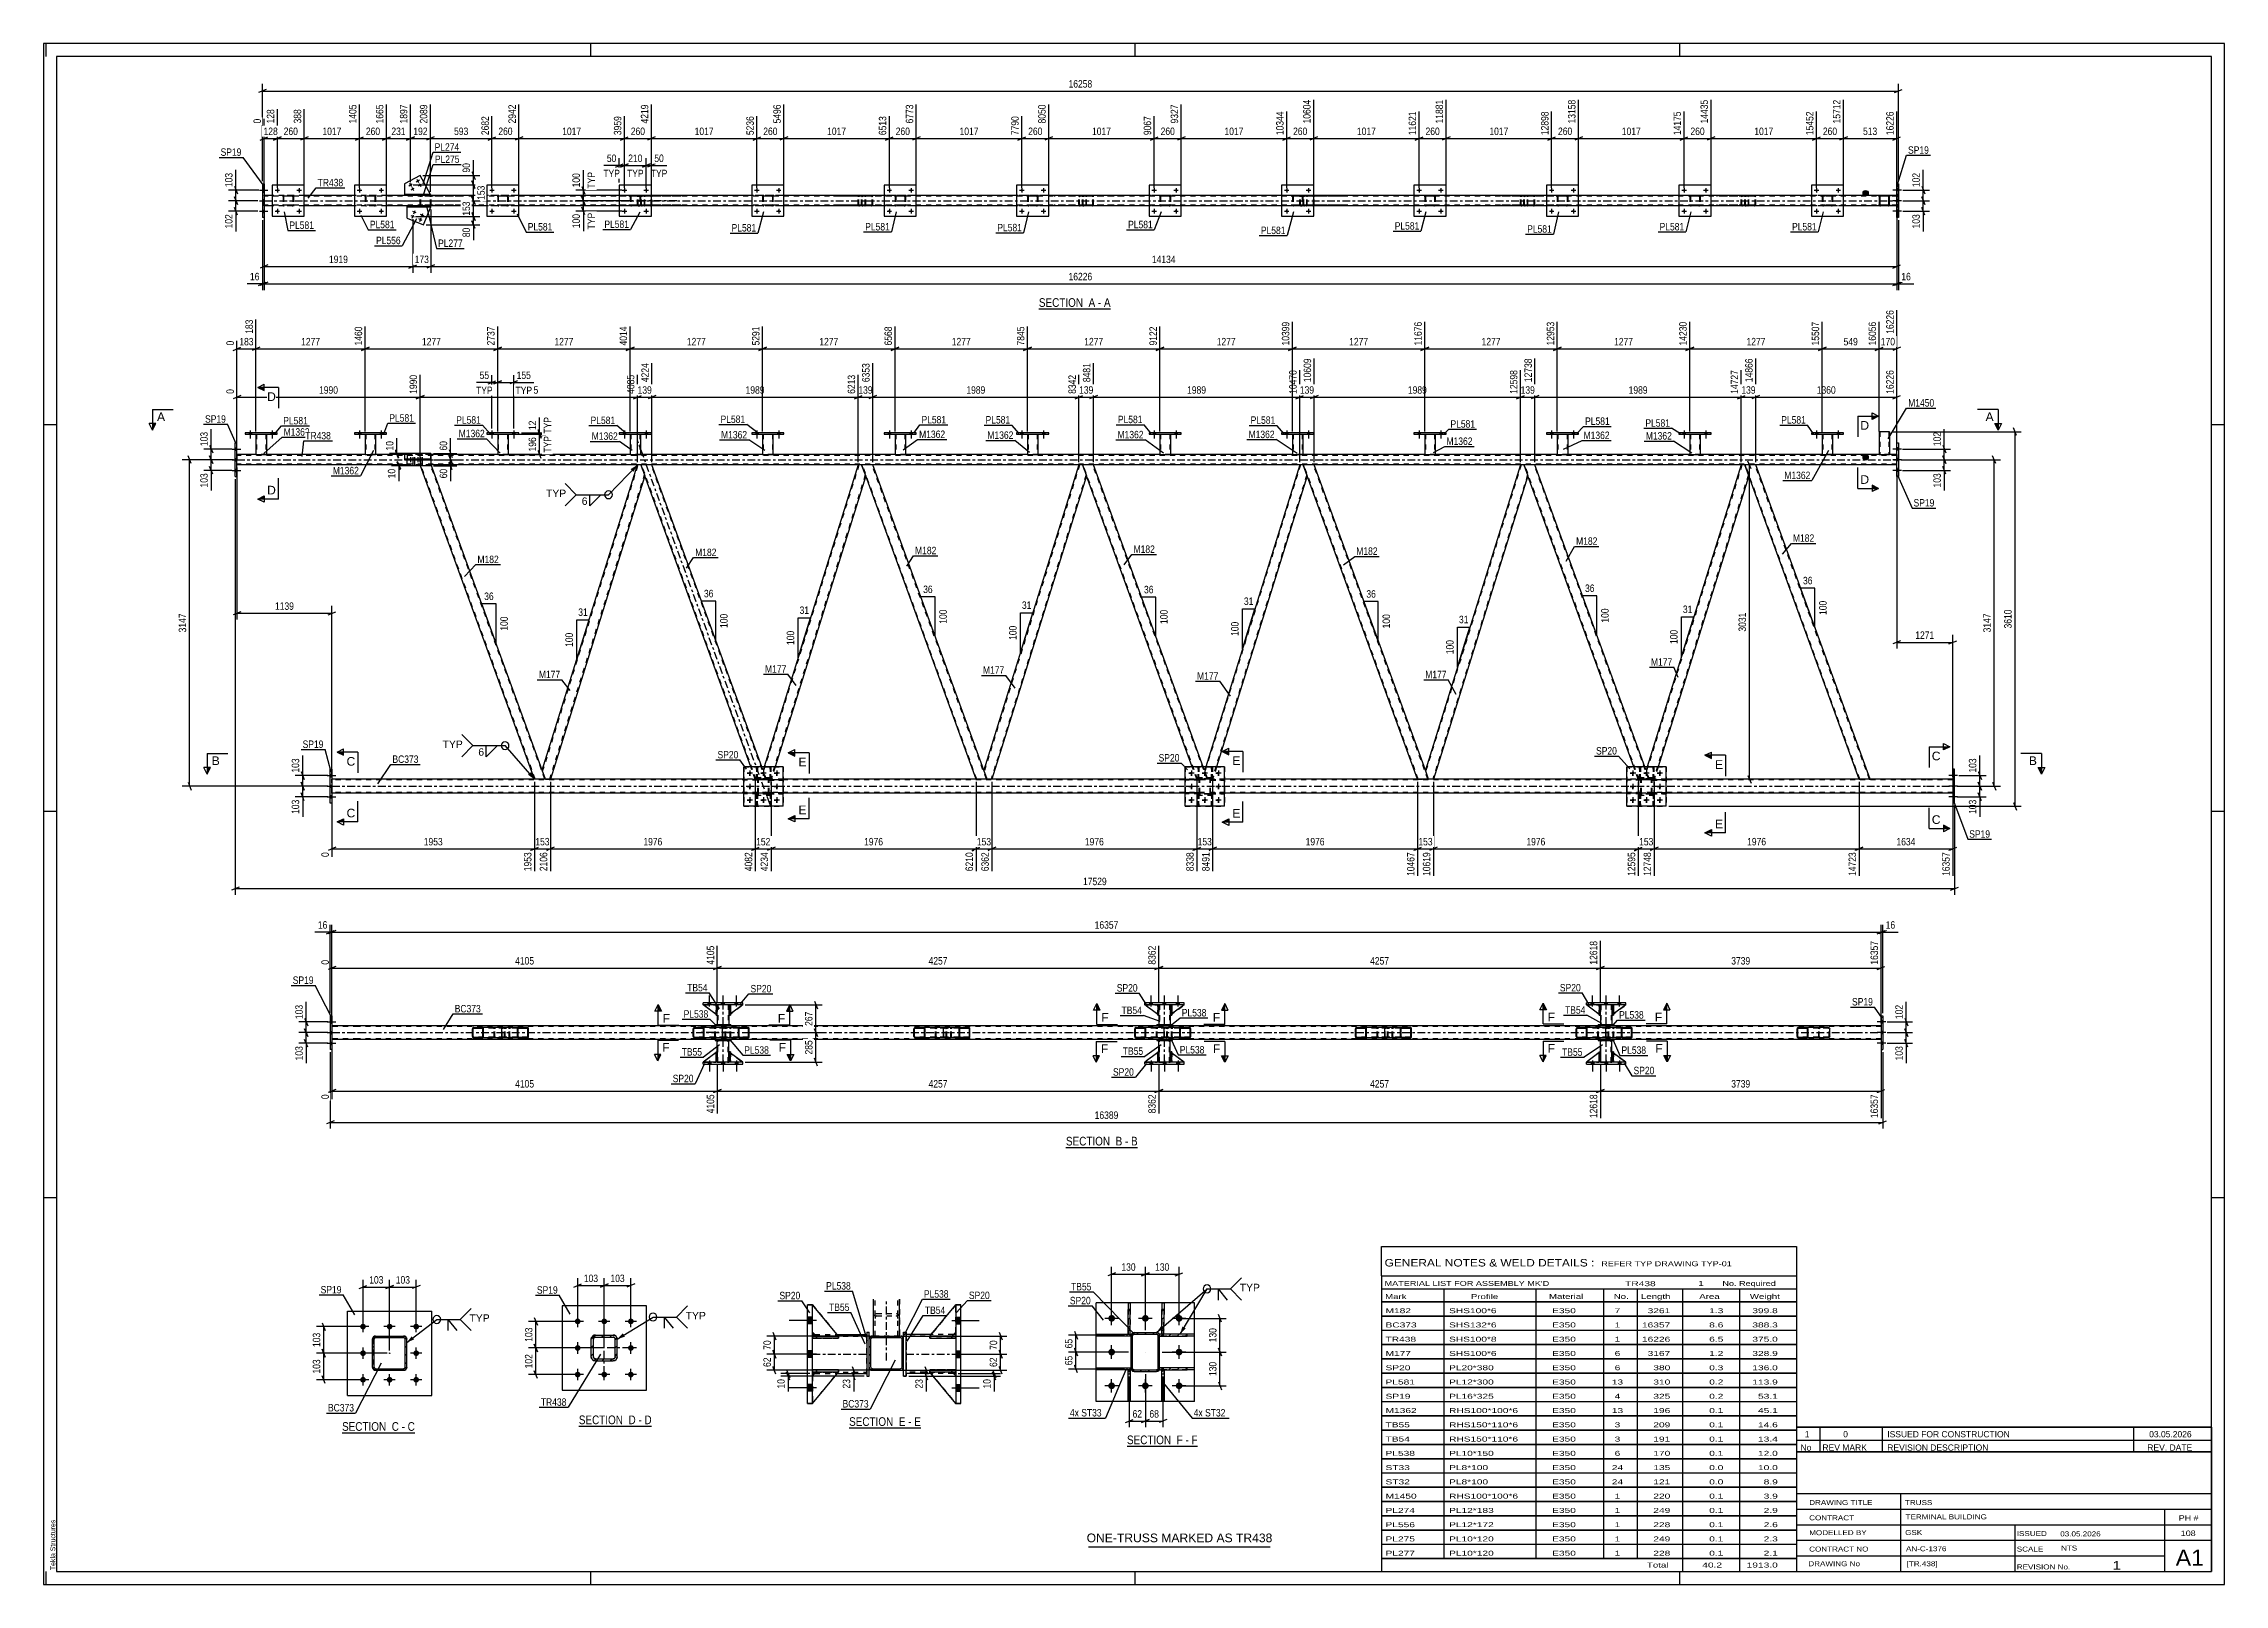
# Model space of a CAD drawing. Header units: millimetres. Extents: x -75 to 766, y -434 to 160.
import ezdxf

# ---------------------------------------------------------------- set-up
doc = ezdxf.new("R2010")
doc.units = ezdxf.units.MM
doc.linetypes.add('DXK_LINE_DOT2', pattern=[3.9198, 1.9599, -1.9599])
doc.linetypes.add('DXK_LINE_DOT3', pattern=[5.9187, 2.979, -0.9799, 0.9799, -0.9799])
doc.styles.add('Arial', font='arial.ttf', dxfattribs={"height": 0.2})
doc.styles.add('Arial Narrow', font='ARIALN.TTF', dxfattribs={"height": 0.2})

# ---------------------------------------------------------------- blocks, each defined once
blk = doc.blocks.new('Unknown-814185074-18 - 1252')
at = {"color": 6, "linetype": 'Continuous'}
blk.add_line((236.08, -373.25), (263.72, -373.25), dxfattribs=at)
at = {"color": 0, "linetype": 'Continuous'}
blk.add_wipeout([(254.19, -372.5), (254.19, -369), (236.08, -369), (236.08, -372.5)], dxfattribs=at)
blk.add_wipeout([(257.79, -372.5), (257.79, -369), (255.24, -369), (255.24, -372.5)], dxfattribs=at)
at = {"color": 7, "linetype": 'Continuous', "style": 'Arial Narrow'}
blk.add_text('SECTION ', height=3.34, dxfattribs=at).set_placement((236.08, -372.5))
at = {"color": 0, "linetype": 'Continuous'}
blk.add_wipeout([(260.12, -372.5), (260.12, -369), (258.84, -369), (258.84, -372.5)], dxfattribs=at)
blk.add_wipeout([(263.72, -372.5), (263.72, -369), (261.17, -369), (261.17, -372.5)], dxfattribs=at)
at = {"color": 7, "linetype": 'Continuous', "style": 'Arial Narrow'}
for s, p in [('E', (255.24, -372.5)), ('E', (261.17, -372.5)), ('-', (258.84, -372.5))]:
    blk.add_text(s, height=3.34, dxfattribs=at).set_placement(p)
blk = doc.blocks.new('Unknown-814185074-12556')
at = {"color": 7, "linetype": 'Continuous'}
for p, q in [((441.44, -303.34), (601.44, -303.34)), ((441.44, -314.59), (441.44, -303.34)), ((601.44, -303.34), (601.44, -314.59)), ((441.44, -314.59), (601.44, -314.59)), ((441.44, -314.59), (441.44, -319.59)), ((601.44, -314.59), (601.44, -319.59)), ((441.44, -319.59), (601.44, -319.59)), ((441.44, -319.59), (441.44, -324.59)), ((441.44, -324.59), (601.44, -324.59)), ((441.44, -324.64), (441.44, -330.04)), ((441.44, -324.64), (601.44, -324.64)), ((465.44, -319.59), (465.44, -324.59)), ((465.44, -324.59), (465.44, -330.09)), ((500.94, -319.59), (500.94, -324.59)), ((500.94, -324.59), (500.94, -330.09)), ((526.94, -319.59), (526.94, -324.59)), ((526.94, -324.59), (526.94, -330.09)), ((539.94, -319.59), (539.94, -324.59)), ((539.94, -324.59), (539.94, -330.09)), ((557.44, -319.59), (557.44, -324.59)), ((557.44, -324.59), (557.44, -330.09)), ((579.44, -319.59), (579.44, -324.59)), ((579.44, -324.59), (579.44, -330.09)), ((601.44, -319.59), (601.44, -324.59)), ((601.44, -324.64), (601.44, -330.04)), ((441.44, -330.04), (601.44, -330.04)), ((441.44, -330.14), (441.44, -335.54)), ((441.44, -330.14), (601.44, -330.14)), ((441.44, -335.54), (601.44, -335.54)), ((441.44, -335.64), (441.44, -341.04)), ((441.44, -335.64), (601.44, -335.64)), ((465.44, -330.09), (465.44, -335.59)), ((465.44, -335.59), (465.44, -341.09)), ((500.94, -330.09), (500.94, -335.59)), ((500.94, -335.59), (500.94, -341.09)), ((526.94, -330.09), (526.94, -335.59)), ((526.94, -335.59), (526.94, -341.09)), ((539.94, -330.09), (539.94, -335.59)), ((539.94, -335.59), (539.94, -341.09)), ((557.44, -330.09), (557.44, -335.59)), ((557.44, -335.59), (557.44, -341.09)), ((579.44, -330.09), (579.44, -335.59)), ((579.44, -335.59), (579.44, -341.09)), ((601.44, -330.14), (601.44, -335.54)), ((601.44, -335.64), (601.44, -341.04)), ((441.44, -341.04), (601.44, -341.04)), ((441.44, -341.14), (441.44, -346.54)), ((441.44, -341.14), (601.44, -341.14)), ((465.44, -341.09), (465.44, -346.59)), ((500.94, -341.09), (500.94, -346.59)), ((526.94, -341.09), (526.94, -346.59)), ((539.94, -341.09), (539.94, -346.59)), ((557.44, -341.09), (557.44, -346.59)), ((579.44, -341.09), (579.44, -346.59)), ((601.44, -341.14), (601.44, -346.54)), ((441.44, -346.54), (601.44, -346.54)), ((441.44, -346.64), (441.44, -352.04)), ((441.44, -346.64), (601.44, -346.64)), ((441.44, -352.04), (601.44, -352.04)), ((441.44, -352.14), (441.44, -357.54)), ((441.44, -352.14), (601.44, -352.14)), ((465.44, -346.59), (465.44, -352.09)), ((465.44, -352.09), (465.44, -357.59)), ((500.94, -346.59), (500.94, -352.09)), ((500.94, -352.09), (500.94, -357.59)), ((526.94, -346.59), (526.94, -352.09)), ((526.94, -352.09), (526.94, -357.59)), ((539.94, -346.59), (539.94, -352.09)), ((539.94, -352.09), (539.94, -357.59)), ((557.44, -346.59), (557.44, -352.09)), ((557.44, -352.09), (557.44, -357.59)), ((579.44, -346.59), (579.44, -352.09)), ((579.44, -352.09), (579.44, -357.59)), ((601.44, -346.64), (601.44, -352.04)), ((601.44, -352.14), (601.44, -357.54)), ((441.44, -357.54), (601.44, -357.54)), ((441.44, -357.64), (441.44, -363.04)), ((441.44, -357.64), (601.44, -357.64)), ((465.44, -357.59), (465.44, -363.09)), ((500.94, -357.59), (500.94, -363.09)), ((526.94, -357.59), (526.94, -363.09)), ((539.94, -357.59), (539.94, -363.09)), ((557.44, -357.59), (557.44, -363.09)), ((579.44, -357.59), (579.44, -363.09)), ((601.44, -357.64), (601.44, -363.04)), ((441.44, -363.04), (601.44, -363.04)), ((441.44, -363.14), (441.44, -368.54)), ((441.44, -363.14), (601.44, -363.14)), ((441.44, -368.54), (601.44, -368.54)), ((441.44, -368.64), (441.44, -374.04)), ((441.44, -368.64), (601.44, -368.64)), ((465.44, -363.09), (465.44, -368.59)), ((465.44, -368.59), (465.44, -374.09)), ((500.94, -363.09), (500.94, -368.59)), ((500.94, -368.59), (500.94, -374.09)), ((526.94, -363.09), (526.94, -368.59)), ((526.94, -368.59), (526.94, -374.09)), ((539.94, -363.09), (539.94, -368.59)), ((539.94, -368.59), (539.94, -374.09)), ((557.44, -363.09), (557.44, -368.59)), ((557.44, -368.59), (557.44, -374.09)), ((579.44, -363.09), (579.44, -368.59)), ((579.44, -368.59), (579.44, -374.09)), ((601.44, -363.14), (601.44, -368.54)), ((601.44, -368.64), (601.44, -374.04)), ((441.44, -374.04), (601.44, -374.04)), ((441.44, -374.14), (441.44, -379.54)), ((441.44, -374.14), (601.44, -374.14)), ((465.44, -374.09), (465.44, -379.59)), ((500.94, -374.09), (500.94, -379.59)), ((526.94, -374.09), (526.94, -379.59)), ((539.94, -374.09), (539.94, -379.59)), ((557.44, -374.09), (557.44, -379.59)), ((579.44, -374.09), (579.44, -379.59)), ((601.44, -374.14), (601.44, -379.54)), ((441.44, -379.54), (601.44, -379.54)), ((441.44, -379.64), (441.44, -385.04)), ((441.44, -379.64), (601.44, -379.64)), ((441.44, -385.04), (601.44, -385.04)), ((441.44, -385.14), (441.44, -390.54)), ((441.44, -385.14), (601.44, -385.14)), ((465.44, -379.59), (465.44, -385.09)), ((465.44, -385.09), (465.44, -390.59)), ((500.94, -379.59), (500.94, -385.09)), ((500.94, -385.09), (500.94, -390.59)), ((526.94, -379.59), (526.94, -385.09)), ((526.94, -385.09), (526.94, -390.59)), ((539.94, -379.59), (539.94, -385.09)), ((539.94, -385.09), (539.94, -390.59)), ((557.44, -379.59), (557.44, -385.09)), ((557.44, -385.09), (557.44, -390.59)), ((579.44, -379.59), (579.44, -385.09)), ((579.44, -385.09), (579.44, -390.59)), ((601.44, -379.64), (601.44, -385.04)), ((601.44, -385.14), (601.44, -390.54)), ((441.44, -390.54), (601.44, -390.54)), ((441.44, -390.64), (441.44, -396.04)), ((441.44, -390.64), (601.44, -390.64)), ((465.44, -390.59), (465.44, -396.09)), ((500.94, -390.59), (500.94, -396.09)), ((526.94, -390.59), (526.94, -396.09)), ((539.94, -390.59), (539.94, -396.09)), ((557.44, -390.59), (557.44, -396.09)), ((579.44, -390.59), (579.44, -396.09)), ((601.44, -390.64), (601.44, -396.04)), ((441.44, -396.04), (601.44, -396.04)), ((441.44, -396.14), (441.44, -401.54)), ((441.44, -396.14), (601.44, -396.14)), ((441.44, -401.54), (601.44, -401.54)), ((441.44, -401.64), (441.44, -407.04)), ((441.44, -401.64), (601.44, -401.64)), ((465.44, -396.09), (465.44, -401.59)), ((465.44, -401.59), (465.44, -407.09)), ((500.94, -396.09), (500.94, -401.59)), ((500.94, -401.59), (500.94, -407.09)), ((526.94, -396.09), (526.94, -401.59)), ((526.94, -401.59), (526.94, -407.09)), ((539.94, -396.09), (539.94, -401.59)), ((539.94, -401.59), (539.94, -407.09)), ((557.44, -396.09), (557.44, -401.59)), ((557.44, -401.59), (557.44, -407.09)), ((579.44, -396.09), (579.44, -401.59)), ((579.44, -401.59), (579.44, -407.09)), ((601.44, -396.14), (601.44, -401.54)), ((601.44, -401.64), (601.44, -407.04)), ((441.44, -407.04), (601.44, -407.04)), ((441.44, -407.14), (441.44, -412.54)), ((441.44, -407.14), (601.44, -407.14)), ((465.44, -407.09), (465.44, -412.59)), ((500.94, -407.09), (500.94, -412.59)), ((526.94, -407.09), (526.94, -412.59)), ((539.94, -407.09), (539.94, -412.59)), ((557.44, -407.09), (557.44, -412.59)), ((579.44, -407.09), (579.44, -412.59)), ((601.44, -407.14), (601.44, -412.54)), ((441.44, -412.54), (601.44, -412.54)), ((441.44, -412.64), (441.44, -418.04)), ((441.44, -412.64), (601.44, -412.64)), ((441.44, -418.04), (601.44, -418.04)), ((441.44, -418.14), (441.44, -423.54)), ((441.44, -418.14), (601.44, -418.14)), ((465.44, -412.59), (465.44, -418.09)), ((465.44, -418.09), (465.44, -423.59)), ((500.94, -412.59), (500.94, -418.09)), ((500.94, -418.09), (500.94, -423.59)), ((526.94, -412.59), (526.94, -418.09)), ((526.94, -418.09), (526.94, -423.59)), ((539.94, -412.59), (539.94, -418.09)), ((539.94, -418.09), (539.94, -423.59)), ((557.44, -412.59), (557.44, -418.09)), ((557.44, -418.09), (557.44, -423.59)), ((579.44, -412.59), (579.44, -418.09)), ((579.44, -418.09), (579.44, -423.59)), ((601.44, -412.64), (601.44, -418.04)), ((601.44, -418.14), (601.44, -423.54)), ((441.44, -423.54), (601.44, -423.54)), ((441.44, -423.59), (601.44, -423.59)), ((441.44, -423.59), (441.44, -428.59)), ((441.44, -428.59), (601.44, -428.59)), ((557.44, -423.59), (557.44, -428.59)), ((579.44, -423.59), (579.44, -428.59)), ((601.44, -423.59), (601.44, -428.59))]:
    blk.add_line(p, q, dxfattribs=at)
at = {"color": 7, "style": 'Arial Narrow'}
for s, height, width, p in [('GENERAL NOTES & WELD DETAILS :', 2.8633, 1.4, (442.59, -311.03)), ('REFER TYP DRAWING TYP-01', 1.9089, 1.6, (526.14, -310.93)), ("MATERIAL LIST FOR ASSEMBLY MK'D", 1.9089, 1.6, (442.59, -318.53)), ('TR438', 1.909, 1.794707, (535.34, -318.62)), ('1', 1.91, 1.794707, (563.52, -318.53)), ('No. Required', 1.9089, 1.6, (572.85, -318.53)), ('Mark', 1.909, 1.7, (442.77, -323.59)), ('Profile', 1.909, 1.7, (475.85, -323.59)), ('Material', 1.909, 1.7, (505.98, -323.53)), ('No.', 1.909, 1.7, (530.94, -323.53)), ('Length', 1.909, 1.7, (541.44, -323.53)), ('Area', 1.909, 1.7, (563.94, -323.53)), ('Weight', 1.909, 1.7, (583.44, -323.53))]:
    blk.add_text(s, height=height, dxfattribs=dict(at, width=width)).set_placement(p)
at = {"color": 7, "linetype": 'Continuous', "style": 'Arial Narrow'}
for s, height, width, p in [('M182', 1.909, 1.794707, (442.94, -329.03)), ('SHS100*6', 1.909, 1.794707, (467.44, -329.03)), ('E350', 1.909, 1.794707, (507.18, -329.03)), ('7', 1.91, 1.794707, (531.29, -329.03)), ('3261', 1.909, 1.794707, (544.02, -329.03)), ('1.3', 1.909, 1.794707, (567.76, -329.03)), ('399.8', 1.909, 1.794707, (584.39, -329.03)), ('BC373', 1.909, 1.794707, (442.94, -334.53)), ('SHS132*6', 1.909, 1.794707, (467.44, -334.53)), ('E350', 1.909, 1.794707, (507.18, -334.53)), ('1', 1.91, 1.794707, (531.29, -334.53)), ('16357', 1.909, 1.794707, (541.83, -334.53)), ('8.6', 1.909, 1.794707, (567.76, -334.53)), ('388.3', 1.909, 1.794707, (584.39, -334.53)), ('TR438', 1.909, 1.794707, (442.94, -340.03)), ('M177', 1.909, 1.794707, (442.94, -345.53)), ('SHS100*8', 1.909, 1.794707, (467.44, -340.03)), ('SHS100*6', 1.909, 1.794707, (467.44, -345.53)), ('E350', 1.909, 1.794707, (507.18, -340.03)), ('E350', 1.909, 1.794707, (507.18, -345.53)), ('6', 1.91, 1.794707, (531.29, -345.53)), ('1', 1.91, 1.794707, (531.29, -340.03)), ('16226', 1.909, 1.794707, (541.83, -340.03)), ('3167', 1.909, 1.794707, (544.02, -345.53)), ('6.5', 1.909, 1.794707, (567.76, -340.03)), ('1.2', 1.909, 1.794707, (567.76, -345.53)), ('375.0', 1.909, 1.794707, (584.39, -340.03)), ('328.9', 1.909, 1.794707, (584.39, -345.53)), ('SP20', 1.909, 1.794707, (442.94, -351.03)), ('PL20*380', 1.909, 1.794707, (467.44, -351.03)), ('E350', 1.909, 1.794707, (507.18, -351.03)), ('6', 1.91, 1.794707, (531.29, -351.03)), ('380', 1.909, 1.794707, (546.21, -351.03)), ('0.3', 1.909, 1.794707, (567.76, -351.03)), ('136.0', 1.909, 1.794707, (584.39, -351.03)), ('SP19', 1.909, 1.794707, (442.94, -362.03)), ('PL581', 1.909, 1.794707, (442.94, -356.53)), ('PL12*300', 1.909, 1.794707, (467.44, -356.53)), ('PL16*325', 1.909, 1.794707, (467.44, -362.03)), ('E350', 1.909, 1.794707, (507.18, -356.53)), ('E350', 1.909, 1.794707, (507.18, -362.03)), ('13', 1.909, 1.794707, (530.2, -356.53)), ('4', 1.91, 1.794707, (531.29, -362.03)), ('310', 1.909, 1.794707, (546.21, -356.53)), ('325', 1.909, 1.794707, (546.21, -362.03)), ('0.2', 1.909, 1.794707, (567.76, -356.53)), ('0.2', 1.909, 1.794707, (567.76, -362.03)), ('113.9', 1.909, 1.794707, (584.39, -356.53)), ('53.1', 1.909, 1.794707, (586.58, -362.03)), ('M1362', 1.909, 1.794707, (442.94, -367.53)), ('RHS100*100*6', 1.9089, 1.794707, (467.44, -367.53)), ('E350', 1.909, 1.794707, (507.18, -367.53)), ('13', 1.909, 1.794707, (530.2, -367.53)), ('196', 1.909, 1.794707, (546.21, -367.53)), ('0.1', 1.909, 1.794707, (567.76, -367.53)), ('45.1', 1.909, 1.794707, (586.58, -367.53)), ('TB55', 1.909, 1.794707, (442.94, -373.03)), ('TB54', 1.909, 1.794707, (442.94, -378.53)), ('RHS150*110*6', 1.9089, 1.794707, (467.44, -373.03)), ('RHS150*110*6', 1.9089, 1.794707, (467.44, -378.53)), ('E350', 1.909, 1.794707, (507.18, -373.03)), ('E350', 1.909, 1.794707, (507.18, -378.53)), ('3', 1.91, 1.794707, (531.29, -373.03)), ('3', 1.91, 1.794707, (531.29, -378.53)), ('209', 1.909, 1.794707, (546.21, -373.03)), ('191', 1.909, 1.794707, (546.21, -378.53)), ('0.1', 1.909, 1.794707, (567.76, -373.03)), ('0.1', 1.909, 1.794707, (567.76, -378.53)), ('14.6', 1.909, 1.794707, (586.58, -373.03)), ('13.4', 1.909, 1.794707, (586.58, -378.53)), ('PL538', 1.909, 1.794707, (442.94, -384.03)), ('PL10*150', 1.909, 1.794707, (467.44, -384.03)), ('E350', 1.909, 1.794707, (507.18, -384.03)), ('6', 1.91, 1.794707, (531.29, -384.03)), ('170', 1.909, 1.794707, (546.21, -384.03)), ('0.1', 1.909, 1.794707, (567.76, -384.03)), ('12.0', 1.909, 1.794707, (586.58, -384.03)), ('ST33', 1.909, 1.794707, (442.94, -389.53)), ('ST32', 1.909, 1.794707, (442.94, -395.03)), ('PL8*100', 1.909, 1.794707, (467.44, -389.53)), ('PL8*100', 1.909, 1.794707, (467.44, -395.03)), ('E350', 1.909, 1.794707, (507.18, -389.53)), ('E350', 1.909, 1.794707, (507.18, -395.03)), ('24', 1.909, 1.794707, (530.2, -389.53)), ('24', 1.909, 1.794707, (530.2, -395.03)), ('135', 1.909, 1.794707, (546.21, -389.53)), ('121', 1.909, 1.794707, (546.21, -395.03)), ('0.0', 1.909, 1.794707, (567.76, -389.53)), ('0.0', 1.909, 1.794707, (567.76, -395.03)), ('10.0', 1.909, 1.794707, (586.58, -389.53)), ('8.9', 1.909, 1.794707, (588.77, -395.03)), ('M1450', 1.909, 1.794707, (442.94, -400.53)), ('RHS100*100*6', 1.9089, 1.794707, (467.44, -400.53)), ('E350', 1.909, 1.794707, (507.18, -400.53)), ('1', 1.91, 1.794707, (531.29, -400.53)), ('220', 1.909, 1.794707, (546.21, -400.53)), ('0.1', 1.909, 1.794707, (567.76, -400.53)), ('3.9', 1.909, 1.794707, (588.77, -400.53)), ('PL274', 1.909, 1.794707, (442.94, -406.03)), ('PL556', 1.909, 1.794707, (442.94, -411.53)), ('PL12*183', 1.909, 1.794707, (467.44, -406.03)), ('PL12*172', 1.909, 1.794707, (467.44, -411.53)), ('E350', 1.909, 1.794707, (507.18, -406.03)), ('E350', 1.909, 1.794707, (507.18, -411.53)), ('1', 1.91, 1.794707, (531.29, -406.03)), ('1', 1.91, 1.794707, (531.29, -411.53)), ('249', 1.909, 1.794707, (546.21, -406.03)), ('228', 1.909, 1.794707, (546.21, -411.53)), ('0.1', 1.909, 1.794707, (567.76, -406.03)), ('0.1', 1.909, 1.794707, (567.76, -411.53)), ('2.9', 1.909, 1.794707, (588.77, -406.03)), ('2.6', 1.909, 1.794707, (588.77, -411.53)), ('PL275', 1.909, 1.794707, (442.94, -417.03)), ('PL10*120', 1.909, 1.794707, (467.44, -417.03)), ('E350', 1.909, 1.794707, (507.18, -417.03)), ('1', 1.91, 1.794707, (531.29, -417.03)), ('249', 1.909, 1.794707, (546.21, -417.03)), ('0.1', 1.909, 1.794707, (567.76, -417.03)), ('2.3', 1.909, 1.794707, (588.77, -417.03)), ('PL277', 1.909, 1.794707, (442.94, -422.53)), ('PL10*120', 1.909, 1.794707, (467.44, -422.53)), ('E350', 1.909, 1.794707, (507.18, -422.53)), ('1', 1.91, 1.794707, (531.29, -422.53)), ('Total', 1.909, 1.7, (543.77, -427.09)), ('228', 1.909, 1.794707, (546.21, -422.53)), ('40.2', 1.909, 1.794707, (565.08, -427.09)), ('0.1', 1.909, 1.794707, (567.76, -422.53)), ('1913.0', 1.909, 1.794707, (582.21, -427.09)), ('2.1', 1.909, 1.794707, (588.77, -422.53))]:
    blk.add_text(s, height=height, dxfattribs=dict(at, width=width)).set_placement(p)
blk = doc.blocks.new('Unknown-814185074-1135')
at = {"color": 5, "linetype": 'Continuous'}
for p, q in [((766.44, 160.41), (-74.56, 160.41)), ((-74.56, 160.41), (-74.56, -433.59)), ((-73.56, 155.41), (-73.56, 160.41)), ((136.44, 155.41), (136.44, 160.41)), ((346.44, 155.41), (346.44, 160.41)), ((556.44, 155.41), (556.44, 160.41)), ((766.44, -433.59), (766.44, 160.41)), ((761.44, 155.41), (-69.56, 155.41)), ((-69.56, 155.41), (-69.56, -428.59)), ((761.44, -428.59), (761.44, 155.41)), ((-69.56, 13.41), (-74.56, 13.41)), ((766.44, 13.41), (761.44, 13.41)), ((-69.56, -135.59), (-74.56, -135.59)), ((766.44, -135.59), (761.44, -135.59)), ((-69.56, -284.59), (-74.56, -284.59)), ((766.44, -284.59), (761.44, -284.59)), ((-73.56, -433.59), (-73.56, -428.59)), ((-69.56, -428.59), (761.44, -428.59)), ((136.44, -433.59), (136.44, -428.59)), ((346.44, -433.59), (346.44, -428.59)), ((556.44, -433.59), (556.44, -428.59)), ((-74.56, -433.59), (766.44, -433.59))]:
    blk.add_line(p, q, dxfattribs=at)
at = {"color": 174, "linetype": 'Continuous', "style": 'Arial'}
blk.add_text('Tekla Structures', height=1.9102, rotation=90, dxfattribs=at).set_placement((-70.06, -428.09))
blk = doc.blocks.new('Unknown-814185074-12555')
at = {"color": 7, "linetype": 'Continuous'}
for p, q in [((601.44, -382.54), (601.44, -428.59)), ((601.44, -382.54), (761.44, -382.54)), ((761.44, -382.59), (761.44, -428.59)), ((601.44, -398.59), (761.44, -398.59)), ((641.58, -398.59), (641.58, -428.59)), ((601.44, -404.59), (761.44, -404.59)), ((601.44, -410.59), (761.44, -410.59)), ((685.58, -410.59), (685.58, -428.59)), ((743.44, -428.54), (743.44, -404.54)), ((601.44, -416.59), (761.44, -416.59)), ((601.44, -422.59), (743.44, -422.59)), ((601.44, -428.59), (761.44, -428.59))]:
    blk.add_line(p, q, dxfattribs=at)
at = {"color": 7, "style": 'Arial Narrow'}
for s, height, width, p in [('DRAWING TITLE', 1.9089, 1.425378, (606.32, -402.98)), ('TRUSS', 1.909, 1.425378, (643.24, -403)), ('CONTRACT', 1.909, 1.425378, (606.32, -408.88)), ('TERMINAL BUILDING', 1.9089, 1.425378, (643.5, -408.51)), ('CONTRACT NO', 1.9089, 1.425378, (606.32, -420.93)), ('MODELLED BY', 1.9089, 1.425378, (606.32, -414.61)), ('GSK', 1.909, 1.425378, (643.32, -414.55)), ('AN-C-1376', 1.909, 1.425378, (643.66, -420.81)), ('SCALE', 1.909, 1.425378, (686.38, -420.94)), ('ISSUED', 1.909, 1.425378, (686.38, -414.95)), ('03.05.2026', 1.909, 1.425378, (703.13, -415.07)), ('A1', 6.204, 1.25, (747.68, -426.39)), ('DRAWING No', 1.909, 1.425378, (606, -426.59)), ('[TR.438]', 1.909, 1.425378, (643.9, -426.6)), ('REVISION No.', 1.9089, 1.425378, (686.38, -427.82)), ('1', 3.34, 1.5, (723.35, -427.91))]:
    blk.add_text(s, height=height, dxfattribs=dict(at, width=width)).set_placement(p)
at = {"color": 7, "linetype": 'Continuous', "style": 'Arial Narrow'}
for s, height, width, p in [('PH #', 2.1, 1.42538, (748.84, -409.04)), ('NTS', 1.909, 1.425378, (703.44, -420.54)), ('108', 2.1, 1.42538, (749.63, -414.94))]:
    blk.add_text(s, height=height, dxfattribs=dict(at, width=width)).set_placement(p)
blk = doc.blocks.new('Unknown-814185074-12557')
at = {"color": 7, "linetype": 'Continuous'}
blk.add_line((328.44, -419.09), (398.44, -419.09), dxfattribs=at)
at = {"color": 7, "style": 'Arial'}
blk.add_text('ONE-TRUSS MARKED AS TR438', height=3.3428, dxfattribs=at).set_placement((327.68, -417.34))
blk = doc.blocks.new('Unknown-814185074-12558')
at = {"color": 7, "linetype": 'Continuous'}
for p, q in [((601.44, -373.04), (761.44, -373.04)), ((761.44, -373.04), (601.44, -373.04)), ((601.44, -373.04), (601.44, -378.04)), ((601.44, -378.04), (761.44, -378.04)), ((601.44, -378.04), (601.44, -382.54)), ((601.44, -378.04), (761.44, -378.04)), ((610.44, -373.04), (610.44, -378.04)), ((610.44, -378.04), (610.44, -382.54)), ((634.44, -373.04), (634.44, -378.04)), ((634.44, -378.04), (634.44, -382.54)), ((731.44, -373.04), (731.44, -378.04)), ((731.44, -378.04), (731.44, -382.54)), ((761.44, -373.04), (761.44, -378.04)), ((761.44, -378.04), (761.44, -382.54)), ((761.44, -382.54), (601.44, -382.54))]:
    blk.add_line(p, q, dxfattribs=at)
at = {"color": 7, "linetype": 'Continuous', "style": 'Arial Narrow'}
for s, height, width, p in [('1', 2.39, 1.196471, (604.6, -376.89)), ('0', 2.39, 1.196471, (619.44, -376.89)), ('ISSUED FOR CONSTRUCTION', 2.3861, 1.196471, (636.44, -376.89)), ('03.05.2026', 2.386, 1.196471, (737.44, -376.89)), ('No', 2.386, 1.2, (602.98, -382.04)), ('REV MARK', 2.386, 1.2, (611.44, -382.04)), ('REVISION DESCRIPTION', 2.3861, 1.2, (636.44, -382.04)), ('REV. DATE', 2.386, 1.2, (736.72, -382.04))]:
    blk.add_text(s, height=height, dxfattribs=dict(at, width=width)).set_placement(p)
blk = doc.blocks.new('Unknown-814185074-11 - 2456')
at = {"color": 6, "linetype": 'Continuous'}
blk.add_line((309.26, 58.17), (336.91, 58.17), dxfattribs=at)
at = {"color": 0, "linetype": 'Continuous'}
blk.add_wipeout([(327.37, 58.92), (327.37, 62.42), (309.26, 62.42), (309.26, 58.92)], dxfattribs=at)
blk.add_wipeout([(330.98, 58.92), (330.98, 62.42), (328.42, 62.42), (328.42, 58.92)], dxfattribs=at)
at = {"color": 7, "linetype": 'Continuous', "style": 'Arial Narrow'}
blk.add_text('SECTION ', height=3.34, dxfattribs=at).set_placement((309.26, 58.92))
at = {"color": 0, "linetype": 'Continuous'}
blk.add_wipeout([(333.3, 58.92), (333.3, 62.42), (332.03, 62.42), (332.03, 58.92)], dxfattribs=at)
blk.add_wipeout([(336.91, 58.92), (336.91, 62.42), (334.35, 62.42), (334.35, 58.92)], dxfattribs=at)
at = {"color": 7, "linetype": 'Continuous', "style": 'Arial Narrow'}
for s, p in [('A', (328.42, 58.92)), ('-', (332.03, 58.92)), ('A', (334.35, 58.92))]:
    blk.add_text(s, height=3.34, dxfattribs=at).set_placement(p)
blk = doc.blocks.new('Unknown-814185074-12 - 5260')
at = {"color": 6, "linetype": 'Continuous'}
blk.add_line((319.7, -265.13), (347.35, -265.13), dxfattribs=at)
at = {"color": 0, "linetype": 'Continuous'}
blk.add_wipeout([(337.81, -264.38), (337.81, -260.88), (319.7, -260.88), (319.7, -264.38)], dxfattribs=at)
blk.add_wipeout([(341.42, -264.38), (341.42, -260.88), (338.86, -260.88), (338.86, -264.38)], dxfattribs=at)
at = {"color": 7, "linetype": 'Continuous', "style": 'Arial Narrow'}
blk.add_text('SECTION ', height=3.34, dxfattribs=at).set_placement((319.7, -264.38))
at = {"color": 0, "linetype": 'Continuous'}
blk.add_wipeout([(343.74, -264.38), (343.74, -260.88), (342.47, -260.88), (342.47, -264.38)], dxfattribs=at)
blk.add_wipeout([(347.35, -264.38), (347.35, -260.88), (344.79, -260.88), (344.79, -264.38)], dxfattribs=at)
at = {"color": 7, "linetype": 'Continuous', "style": 'Arial Narrow'}
for s, p in [('B', (338.86, -264.38)), ('-', (342.47, -264.38)), ('B', (344.79, -264.38))]:
    blk.add_text(s, height=3.34, dxfattribs=at).set_placement(p)
blk = doc.blocks.new('Unknown-814185074-13 - 5780')
at = {"color": 6, "linetype": 'Continuous'}
blk.add_line((40.53, -375.14), (68.6, -375.14), dxfattribs=at)
at = {"color": 0, "linetype": 'Continuous'}
blk.add_wipeout([(58.64, -374.39), (58.64, -370.89), (40.53, -370.89), (40.53, -374.39)], dxfattribs=at)
blk.add_wipeout([(62.46, -374.39), (62.46, -370.89), (59.69, -370.89), (59.69, -374.39)], dxfattribs=at)
at = {"color": 7, "linetype": 'Continuous', "style": 'Arial Narrow'}
blk.add_text('SECTION ', height=3.34, dxfattribs=at).set_placement((40.53, -374.39))
at = {"color": 0, "linetype": 'Continuous'}
blk.add_wipeout([(64.78, -374.39), (64.78, -370.89), (63.51, -370.89), (63.51, -374.39)], dxfattribs=at)
blk.add_wipeout([(68.6, -374.39), (68.6, -370.89), (65.83, -370.89), (65.83, -374.39)], dxfattribs=at)
at = {"color": 7, "linetype": 'Continuous', "style": 'Arial Narrow'}
for s, p in [('C', (59.69, -374.39)), ('-', (63.51, -374.39)), ('C', (65.83, -374.39))]:
    blk.add_text(s, height=3.34, dxfattribs=at).set_placement(p)
blk = doc.blocks.new('Unknown-814185074-16 - 1615')
at = {"color": 6, "linetype": 'Continuous'}
blk.add_line((131.84, -372.58), (159.91, -372.58), dxfattribs=at)
at = {"color": 0, "linetype": 'Continuous'}
blk.add_wipeout([(149.95, -371.83), (149.95, -368.33), (131.84, -368.33), (131.84, -371.83)], dxfattribs=at)
blk.add_wipeout([(153.76, -371.83), (153.76, -368.33), (151, -368.33), (151, -371.83)], dxfattribs=at)
at = {"color": 7, "linetype": 'Continuous', "style": 'Arial Narrow'}
blk.add_text('SECTION ', height=3.34, dxfattribs=at).set_placement((131.84, -371.83))
at = {"color": 0, "linetype": 'Continuous'}
blk.add_wipeout([(156.09, -371.83), (156.09, -368.33), (154.81, -368.33), (154.81, -371.83)], dxfattribs=at)
blk.add_wipeout([(159.91, -371.83), (159.91, -368.33), (157.14, -368.33), (157.14, -371.83)], dxfattribs=at)
at = {"color": 7, "linetype": 'Continuous', "style": 'Arial Narrow'}
for s, p in [('D', (151, -371.83)), ('D', (157.14, -371.83)), ('-', (154.81, -371.83))]:
    blk.add_text(s, height=3.34, dxfattribs=at).set_placement(p)
blk = doc.blocks.new('Unknown-814185074-17 - 2091')
at = {"color": 6, "linetype": 'Continuous'}
blk.add_line((343.24, -380.29), (370.45, -380.29), dxfattribs=at)
at = {"color": 0, "linetype": 'Continuous'}
blk.add_wipeout([(361.34, -379.54), (361.34, -376.04), (343.24, -376.04), (343.24, -379.54)], dxfattribs=at)
blk.add_wipeout([(364.73, -379.54), (364.73, -376.04), (362.39, -376.04), (362.39, -379.54)], dxfattribs=at)
at = {"color": 7, "linetype": 'Continuous', "style": 'Arial Narrow'}
blk.add_text('SECTION ', height=3.34, dxfattribs=at).set_placement((343.24, -379.54))
at = {"color": 0, "linetype": 'Continuous'}
blk.add_wipeout([(367.06, -379.54), (367.06, -376.04), (365.78, -376.04), (365.78, -379.54)], dxfattribs=at)
blk.add_wipeout([(370.45, -379.54), (370.45, -376.04), (368.11, -376.04), (368.11, -379.54)], dxfattribs=at)
at = {"color": 7, "linetype": 'Continuous', "style": 'Arial Narrow'}
for s, p in [('F', (362.39, -379.54)), ('-', (365.78, -379.54)), ('F', (368.11, -379.54))]:
    blk.add_text(s, height=3.34, dxfattribs=at).set_placement(p)
blk = doc.blocks.new('Part-814185074-1333 - 1252')
at = {"color": 7, "linetype": 'DXK_LINE_DOT2'}
for p, q in [((277.17, -325.82), (267.17, -337.93)), ((267.17, -337.93), (277.17, -325.82)), ((277.17, -336.43), (277.17, -325.82)), ((267.17, -337.93), (275.67, -337.93)), ((267.17, -337.93), (267.17, -337.93)), ((275.67, -337.93), (267.17, -337.93)), ((275.67, -337.93), (277.17, -336.43)), ((275.67, -337.93), (277.17, -336.43)), ((275.67, -337.93), (275.67, -337.93))]:
    blk.add_line(p, q, dxfattribs=at)
blk = doc.blocks.new('Bolt-814185074-1442 - 1252')
at = {"linetype": 'Continuous'}
for points in [[(279.17, -333.12), (279.17, -330.52), (277.17, -330.52), (277.17, -333.12)], [(279.17, -333.12), (279.17, -330.52), (277.17, -330.52), (277.17, -333.12)], [(279.17, -333.12), (279.17, -330.52), (277.17, -330.52), (277.17, -333.12)], [(279.17, -346.12), (279.17, -343.52), (277.17, -343.52), (277.17, -346.12)], [(279.17, -346.12), (279.17, -343.52), (277.17, -343.52), (277.17, -346.12)], [(279.17, -359.12), (279.17, -356.52), (277.17, -356.52), (277.17, -359.12)], [(279.17, -359.12), (279.17, -356.52), (277.17, -356.52), (277.17, -359.12)], [(279.17, -359.12), (279.17, -356.52), (277.17, -356.52), (277.17, -359.12)]]:
    blk.add_hatch(color=1, dxfattribs=at).paths.add_polyline_path(points)
at = {"color": 1, "linetype": 'Continuous'}
for p, q in [((275.67, -331.82), (286.17, -331.82)), ((275.67, -331.82), (286.17, -331.82)), ((275.67, -331.82), (286.17, -331.82)), ((277.17, -330.52), (279.17, -330.52)), ((277.17, -330.52), (279.17, -330.52)), ((277.17, -330.52), (279.17, -330.52)), ((277.17, -333.12), (279.17, -333.12)), ((277.17, -333.12), (279.17, -333.12)), ((277.17, -333.12), (279.17, -333.12)), ((277.17, -343.52), (279.17, -343.52)), ((277.17, -343.52), (279.17, -343.52)), ((275.67, -344.82), (286.17, -344.82)), ((275.67, -344.82), (286.17, -344.82)), ((277.17, -346.12), (279.17, -346.12)), ((277.17, -346.12), (279.17, -346.12)), ((275.67, -357.82), (286.17, -357.82)), ((275.67, -357.82), (286.17, -357.82)), ((275.67, -357.82), (286.17, -357.82)), ((277.17, -356.52), (279.17, -356.52)), ((277.17, -356.52), (279.17, -356.52)), ((277.17, -356.52), (279.17, -356.52)), ((277.17, -359.12), (279.17, -359.12)), ((277.17, -359.12), (279.17, -359.12)), ((277.17, -359.12), (279.17, -359.12))]:
    blk.add_line(p, q, dxfattribs=at)
blk = doc.blocks.new('Part-814185074-1257 - 1252')
at = {"color": 7, "linetype": 'DXK_LINE_DOT2'}
for p, q in [((245.47, -337.86), (245.47, -323.61)), ((246.07, -337.86), (246.07, -323.61)), ((254.87, -337.86), (254.87, -323.61)), ((255.47, -323.61), (255.47, -337.86)), ((255.47, -337.86), (245.47, -337.86))]:
    blk.add_line(p, q, dxfattribs=at)
at = {"color": 7, "linetype": 'DXK_LINE_DOT3'}
blk.add_line((250.47, -347.26), (250.47, -323.61), dxfattribs=at)
blk = doc.blocks.new('Part-814185074-1329 - 1252')
at = {"color": 2, "linetype": 'Continuous'}
for p, q in [((221.97, -337.32), (222.87, -337.32)), ((231.47, -337.32), (242.87, -337.32)), ((221.97, -352.32), (222.88, -352.32)), ((231.49, -352.32), (242.87, -352.32))]:
    blk.add_line(p, q, dxfattribs=at)
at = {"color": 7, "linetype": 'DXK_LINE_DOT2'}
for p, q in [((221.97, -352.32), (221.97, -337.32)), ((221.97, -337.92), (242.87, -337.92)), ((222.87, -337.32), (231.47, -337.32)), ((242.87, -352.32), (242.87, -337.32)), ((221.97, -351.72), (242.87, -351.72)), ((222.88, -352.32), (231.49, -352.32))]:
    blk.add_line(p, q, dxfattribs=at)
at = {"color": 7, "linetype": 'DXK_LINE_DOT3'}
blk.add_line((221.97, -344.82), (242.87, -344.82), dxfattribs=at)
blk = doc.blocks.new('Part-814185074-1258 - 1252')
at = {"color": 2, "linetype": 'Continuous'}
for p, q in [((245.47, -337.86), (245.47, -323.61)), ((255.47, -337.86), (255.47, -323.61))]:
    blk.add_line(p, q, dxfattribs=at)
at = {"color": 7, "linetype": 'DXK_LINE_DOT2'}
for p, q in [((246.07, -337.86), (246.07, -323.61)), ((254.87, -337.86), (254.87, -323.61)), ((245.47, -331.04), (245.57, -330.33)), ((245.57, -330.33), (245.83, -329.73)), ((245.83, -329.73), (246.22, -329.32)), ((246.12, -330.69), (246.07, -331.04)), ((246.25, -330.38), (246.12, -330.69)), ((246.22, -329.32), (246.67, -329.18)), ((246.44, -330.18), (246.25, -330.38)), ((246.67, -330.11), (246.44, -330.18)), ((246.67, -329.18), (254.27, -329.18)), ((246.67, -330.11), (254.27, -330.11)), ((254.27, -329.18), (254.73, -329.32)), ((254.5, -330.18), (254.27, -330.11)), ((254.7, -330.38), (254.5, -330.18)), ((254.83, -330.69), (254.7, -330.38)), ((254.73, -329.32), (255.12, -329.73)), ((254.87, -331.04), (254.83, -330.69)), ((255.12, -329.73), (255.38, -330.33)), ((255.38, -330.33), (255.47, -331.04)), ((255.47, -337.86), (245.47, -337.86))]:
    blk.add_line(p, q, dxfattribs=at)
blk = doc.blocks.new('Bolt-814185074-1443 - 1252')
at = {"linetype": 'Continuous'}
for points in [[(221.97, -333.12), (221.97, -330.52), (219.97, -330.52), (219.97, -333.12)], [(221.97, -333.12), (221.97, -330.52), (219.97, -330.52), (219.97, -333.12)], [(221.97, -333.12), (221.97, -330.52), (219.97, -330.52), (219.97, -333.12)], [(221.97, -346.12), (221.97, -343.52), (219.97, -343.52), (219.97, -346.12)], [(221.97, -346.12), (221.97, -343.52), (219.97, -343.52), (219.97, -346.12)], [(221.97, -359.12), (221.97, -356.52), (219.97, -356.52), (219.97, -359.12)], [(221.97, -359.12), (221.97, -356.52), (219.97, -356.52), (219.97, -359.12)], [(221.97, -359.12), (221.97, -356.52), (219.97, -356.52), (219.97, -359.12)]]:
    blk.add_hatch(color=1, dxfattribs=at).paths.add_polyline_path(points)
at = {"color": 1, "linetype": 'Continuous'}
for p, q in [((223.47, -331.82), (212.97, -331.82)), ((223.47, -331.82), (212.97, -331.82)), ((223.47, -331.82), (212.97, -331.82)), ((221.97, -330.52), (219.97, -330.52)), ((221.97, -330.52), (219.97, -330.52)), ((221.97, -330.52), (219.97, -330.52)), ((221.97, -333.12), (219.97, -333.12)), ((221.97, -333.12), (219.97, -333.12)), ((221.97, -333.12), (219.97, -333.12)), ((221.97, -343.52), (219.97, -343.52)), ((221.97, -343.52), (219.97, -343.52)), ((223.47, -344.82), (212.97, -344.82)), ((223.47, -344.82), (212.97, -344.82)), ((221.97, -346.12), (219.97, -346.12)), ((221.97, -346.12), (219.97, -346.12)), ((223.47, -357.82), (212.97, -357.82)), ((223.47, -357.82), (212.97, -357.82)), ((223.47, -357.82), (212.97, -357.82)), ((221.97, -356.52), (219.97, -356.52)), ((221.97, -356.52), (219.97, -356.52)), ((221.97, -356.52), (219.97, -356.52)), ((221.97, -359.12), (219.97, -359.12)), ((221.97, -359.12), (219.97, -359.12)), ((221.97, -359.12), (219.97, -359.12))]:
    blk.add_line(p, q, dxfattribs=at)
blk = doc.blocks.new('Part-814185074-1283 - 1252')
at = {"linetype": 'Continuous'}
h = blk.add_hatch(dxfattribs=at)
h.set_pattern_fill('', scale=0.7, style=0, pattern_type=0)
h.set_pattern_definition([(45, (245.0744, -337.8582), (-1.57154, 1.57154), [])])
h.paths.add_polyline_path([(255.87, -337.86), (245.07, -337.86), (244.62, -337.95), (244.23, -338.21), (243.97, -338.6), (243.87, -339.06), (243.87, -349.86), (243.97, -350.32), (244.23, -350.71), (244.62, -350.97), (245.07, -351.06), (255.87, -351.06), (256.33, -350.97), (256.72, -350.71), (256.98, -350.32), (257.07, -349.86), (257.07, -339.06), (256.98, -338.6), (256.72, -338.21), (256.33, -337.95)])
h.paths.add_polyline_path([(256.43, -338.83), (256.47, -339.06), (256.47, -349.86), (256.43, -350.09), (256.3, -350.28), (256.1, -350.41), (255.87, -350.46), (245.07, -350.46), (244.84, -350.41), (244.65, -350.28), (244.52, -350.09), (244.47, -349.86), (244.47, -339.06), (244.52, -338.83), (244.65, -338.63), (244.84, -338.5), (245.07, -338.46), (255.87, -338.46), (256.1, -338.5), (256.3, -338.63)])
at = {"color": 2, "linetype": 'Continuous'}
for p, q in [((243.97, -338.6), (243.87, -339.06)), ((243.87, -349.86), (243.87, -339.06)), ((244.47, -339.06), (244.52, -338.83)), ((244.47, -349.86), (244.47, -339.06)), ((244.52, -338.83), (244.65, -338.63)), ((245.07, -337.86), (244.62, -337.95)), ((244.65, -338.63), (244.84, -338.5)), ((244.84, -338.5), (245.07, -338.46)), ((245.07, -337.86), (255.87, -337.86)), ((245.07, -338.46), (255.87, -338.46)), ((256.33, -337.95), (255.87, -337.86)), ((255.87, -338.46), (256.1, -338.5)), ((256.1, -338.5), (256.3, -338.63)), ((256.3, -338.63), (256.43, -338.83)), ((256.43, -338.83), (256.47, -339.06)), ((256.47, -349.86), (256.47, -339.06)), ((257.07, -339.06), (256.98, -338.6)), ((257.07, -349.86), (257.07, -339.06)), ((243.87, -349.86), (243.97, -350.32)), ((244.52, -350.09), (244.47, -349.86)), ((244.65, -350.28), (244.52, -350.09)), ((244.62, -350.97), (245.07, -351.06)), ((244.84, -350.41), (244.65, -350.28)), ((245.07, -350.46), (244.84, -350.41)), ((245.07, -350.46), (255.87, -350.46)), ((245.07, -351.06), (255.87, -351.06)), ((256.1, -350.41), (255.87, -350.46)), ((255.87, -351.06), (256.33, -350.97)), ((256.3, -350.28), (256.1, -350.41)), ((256.43, -350.09), (256.3, -350.28)), ((256.47, -349.86), (256.43, -350.09)), ((256.98, -350.32), (257.07, -349.86))]:
    blk.add_line(p, q, dxfattribs=at)
at = {"color": 7, "linetype": 'DXK_LINE_DOT3'}
blk.add_line((250.47, -344.46), (250.47, -344.46), dxfattribs=at)
at = {"color": 2, "linetype": 'Continuous'}
for centre, start, end in [((245.07, -339.06), 112.5, 157.5), ((255.87, -339.06), 22.5, 67.5), ((245.07, -349.86), 202.5, 247.5), ((255.87, -349.86), 292.5, 337.5)]:
    blk.add_arc(centre, 1.2, start, end, dxfattribs=at)
blk = doc.blocks.new('Part-814185074-1304 - 1252')
at = {"color": 2, "linetype": 'Continuous'}
for p, q in [((267.68, -337.32), (258.07, -337.32)), ((277.17, -337.32), (276.28, -337.32)), ((267.66, -352.32), (258.07, -352.32)), ((277.17, -352.32), (276.27, -352.32))]:
    blk.add_line(p, q, dxfattribs=at)
at = {"color": 7, "linetype": 'DXK_LINE_DOT2'}
for p, q in [((258.07, -337.32), (258.07, -337.32)), ((258.07, -337.32), (258.07, -352.32)), ((258.07, -352.32), (258.07, -337.32)), ((258.07, -337.92), (258.07, -337.92)), ((277.17, -337.92), (258.07, -337.92)), ((276.28, -337.32), (267.68, -337.32)), ((277.17, -337.32), (277.17, -352.32)), ((258.07, -351.72), (258.07, -351.72)), ((277.17, -351.72), (258.07, -351.72)), ((258.07, -352.32), (258.07, -352.32)), ((276.27, -352.32), (267.66, -352.32))]:
    blk.add_line(p, q, dxfattribs=at)
at = {"color": 7, "linetype": 'DXK_LINE_DOT3'}
blk.add_line((258.07, -344.82), (277.17, -344.82), dxfattribs=at)
blk = doc.blocks.new('Part-814185074-1319 - 1252')
at = {"color": 2, "linetype": 'Continuous'}
for p, q in [((257.07, -336.32), (258.07, -336.32)), ((257.07, -339.06), (257.07, -336.32)), ((257.07, -336.32), (257.07, -336.32)), ((258.07, -353.32), (258.07, -336.32)), ((258.07, -336.32), (258.07, -336.32)), ((257.07, -353.32), (257.07, -349.86)), ((257.07, -353.32), (258.07, -353.32)), ((257.07, -353.32), (257.07, -353.32)), ((258.07, -353.32), (258.07, -353.32))]:
    blk.add_line(p, q, dxfattribs=at)
at = {"color": 7, "linetype": 'DXK_LINE_DOT2'}
for p, q in [((257.07, -336.32), (258.07, -336.32)), ((257.07, -353.32), (257.07, -336.32)), ((258.07, -336.32), (258.07, -353.32)), ((257.07, -349.86), (257.07, -339.06)), ((258.07, -353.32), (257.07, -353.32))]:
    blk.add_line(p, q, dxfattribs=at)
blk = doc.blocks.new('Part-814185074-1324 - 1252')
at = {"color": 2, "linetype": 'Continuous'}
for p, q in [((242.87, -336.32), (243.87, -336.32)), ((242.87, -336.32), (242.87, -353.32)), ((243.87, -339.06), (243.87, -336.32)), ((243.87, -353.32), (243.87, -349.86)), ((242.87, -353.32), (243.87, -353.32))]:
    blk.add_line(p, q, dxfattribs=at)
at = {"color": 7, "linetype": 'DXK_LINE_DOT2'}
for p, q in [((242.87, -336.32), (243.87, -336.32)), ((243.87, -349.86), (243.87, -339.06)), ((242.87, -353.32), (243.87, -353.32))]:
    blk.add_line(p, q, dxfattribs=at)
blk = doc.blocks.new('Part-814185074-1330 - 1252')
at = {"color": 2, "linetype": 'Continuous'}
for p, q in [((267.17, -351.73), (267.17, -351.73)), ((275.67, -351.73), (267.17, -351.73)), ((277.17, -363.82), (267.17, -351.73)), ((275.67, -351.73), (275.67, -351.73)), ((275.67, -351.73), (277.17, -353.23))]:
    blk.add_line(p, q, dxfattribs=at)
at = {"color": 7, "linetype": 'DXK_LINE_DOT2'}
for p, q in [((267.17, -351.73), (275.67, -351.73)), ((277.17, -363.82), (267.17, -351.73)), ((275.67, -351.73), (277.17, -353.23)), ((277.17, -353.23), (277.17, -363.82))]:
    blk.add_line(p, q, dxfattribs=at)
blk = doc.blocks.new('Part-814185074-1331 - 1252')
at = {"color": 7, "linetype": 'DXK_LINE_DOT2'}
for p, q in [((267.17, -351.73), (275.67, -351.73)), ((277.17, -363.82), (267.17, -351.73)), ((267.17, -351.73), (267.17, -351.73)), ((275.67, -351.73), (267.17, -351.73)), ((267.17, -351.73), (277.17, -363.82)), ((275.67, -351.73), (277.17, -353.23)), ((275.67, -351.73), (275.67, -351.73)), ((277.17, -353.23), (275.67, -351.73)), ((277.17, -353.23), (277.17, -363.82))]:
    blk.add_line(p, q, dxfattribs=at)
blk = doc.blocks.new('Part-814185074-1332 - 1252')
at = {"color": 2, "linetype": 'Continuous'}
for p, q in [((267.17, -337.93), (277.17, -325.82)), ((277.17, -325.82), (277.17, -325.82)), ((268.42, -337.93), (267.17, -337.93)), ((267.17, -337.93), (267.17, -337.93)), ((275.68, -337.92), (277.17, -336.43))]:
    blk.add_line(p, q, dxfattribs=at)
at = {"color": 7, "linetype": 'DXK_LINE_DOT2'}
for p, q in [((277.17, -325.82), (267.17, -337.93)), ((277.17, -325.82), (277.17, -325.82)), ((277.17, -336.43), (277.17, -325.82)), ((275.67, -337.93), (267.17, -337.93)), ((275.67, -337.93), (268.42, -337.93)), ((275.67, -337.93), (277.17, -336.43)), ((275.67, -337.93), (275.68, -337.92)), ((275.67, -337.93), (275.67, -337.93))]:
    blk.add_line(p, q, dxfattribs=at)
blk = doc.blocks.new('Part-814185074-1334 - 1252')
at = {"color": 7, "linetype": 'DXK_LINE_DOT2'}
for p, q in [((267.17, -351.72), (267.17, -350.92)), ((267.17, -350.92), (275.67, -350.92)), ((277.17, -350.92), (267.17, -350.92)), ((275.67, -351.72), (267.17, -351.72)), ((267.17, -351.72), (277.17, -351.72)), ((275.67, -351.72), (275.67, -350.92)), ((275.67, -350.92), (277.17, -350.92)), ((277.17, -351.72), (275.67, -351.72)), ((277.17, -351.72), (277.17, -350.92)), ((277.17, -351.72), (277.17, -350.92)), ((277.17, -350.92), (277.17, -350.92)), ((277.17, -351.72), (277.17, -351.72))]:
    blk.add_line(p, q, dxfattribs=at)
blk = doc.blocks.new('Part-814185074-1335 - 1252')
at = {"color": 7, "linetype": 'DXK_LINE_DOT2'}
for p, q in [((267.17, -338.72), (267.17, -337.92)), ((267.17, -337.92), (275.67, -337.92)), ((277.17, -337.92), (267.17, -337.92)), ((275.67, -338.72), (267.17, -338.72)), ((267.17, -338.72), (277.17, -338.72)), ((275.67, -338.72), (275.67, -337.92)), ((275.67, -337.92), (277.17, -337.92)), ((277.17, -338.72), (275.67, -338.72)), ((277.17, -338.72), (277.17, -337.92)), ((277.17, -338.72), (277.17, -337.92)), ((277.17, -337.92), (277.17, -337.92)), ((277.17, -338.72), (277.17, -338.72))]:
    blk.add_line(p, q, dxfattribs=at)
blk = doc.blocks.new('Part-814185074-1336 - 1252')
at = {"color": 2, "linetype": 'Continuous'}
for p, q in [((267.17, -350.92), (277.17, -350.92)), ((267.17, -350.92), (267.17, -351.72)), ((277.17, -351.72), (267.17, -351.72)), ((277.17, -350.92), (277.17, -350.92)), ((277.17, -351.72), (277.17, -350.92))]:
    blk.add_line(p, q, dxfattribs=at)
at = {"color": 7, "linetype": 'DXK_LINE_DOT2'}
for p, q in [((275.67, -350.92), (267.17, -350.92)), ((267.17, -351.72), (275.67, -351.72)), ((277.17, -350.92), (275.67, -350.92)), ((275.67, -350.92), (275.67, -351.72)), ((275.67, -351.72), (277.17, -351.72)), ((277.17, -350.92), (277.17, -350.92))]:
    blk.add_line(p, q, dxfattribs=at)
blk = doc.blocks.new('Part-814185074-1337 - 1252')
at = {"color": 2, "linetype": 'Continuous'}
for p, q in [((267.18, -337.92), (267.17, -337.92)), ((267.17, -337.92), (267.17, -338.72)), ((267.17, -338.72), (277.17, -338.72)), ((277.17, -337.92), (268.42, -337.92)), ((277.17, -337.92), (277.17, -337.92)), ((277.17, -337.92), (277.17, -338.72))]:
    blk.add_line(p, q, dxfattribs=at)
at = {"color": 7, "linetype": 'DXK_LINE_DOT2'}
for p, q in [((267.17, -338.72), (275.67, -338.72)), ((268.42, -337.92), (267.18, -337.92)), ((275.67, -337.92), (267.18, -337.92)), ((275.67, -337.92), (277.17, -337.92)), ((275.67, -337.92), (275.67, -338.72)), ((275.67, -338.72), (277.17, -338.72)), ((277.17, -337.92), (277.17, -337.92))]:
    blk.add_line(p, q, dxfattribs=at)
blk = doc.blocks.new('Part-814185074-1338 - 1252')
at = {"color": 2, "linetype": 'Continuous'}
for p, q in [((223.47, -351.73), (221.97, -353.23)), ((221.97, -363.82), (231.97, -351.73)), ((231.97, -351.73), (223.47, -351.73)), ((223.47, -351.73), (223.47, -351.73)), ((231.97, -351.73), (231.97, -351.73))]:
    blk.add_line(p, q, dxfattribs=at)
at = {"color": 7, "linetype": 'DXK_LINE_DOT2'}
for p, q in [((221.97, -353.23), (223.47, -351.73)), ((221.97, -363.82), (231.97, -351.73)), ((223.47, -351.73), (231.97, -351.73)), ((221.97, -353.23), (221.97, -363.82))]:
    blk.add_line(p, q, dxfattribs=at)
blk = doc.blocks.new('Part-814185074-1339 - 1252')
at = {"color": 7, "linetype": 'DXK_LINE_DOT2'}
for p, q in [((223.47, -351.73), (221.97, -353.23)), ((221.97, -363.82), (231.97, -351.73)), ((221.97, -353.23), (223.47, -351.73)), ((221.97, -363.82), (231.97, -351.73)), ((231.97, -351.73), (223.47, -351.73)), ((223.47, -351.73), (223.47, -351.73)), ((223.47, -351.73), (231.97, -351.73)), ((231.97, -351.73), (231.97, -351.73)), ((221.97, -353.23), (221.97, -363.82))]:
    blk.add_line(p, q, dxfattribs=at)
blk = doc.blocks.new('Part-814185074-1340 - 1252')
at = {"color": 2, "linetype": 'Continuous'}
for p, q in [((221.97, -325.82), (221.97, -325.82)), ((231.97, -337.93), (221.98, -325.82)), ((223.46, -337.92), (221.97, -336.43)), ((230.73, -337.93), (231.97, -337.93)), ((231.97, -337.93), (231.97, -337.93))]:
    blk.add_line(p, q, dxfattribs=at)
at = {"color": 7, "linetype": 'DXK_LINE_DOT2'}
for p, q in [((221.97, -325.82), (231.97, -337.93)), ((221.98, -325.82), (221.97, -325.82)), ((221.97, -336.43), (221.97, -325.82)), ((223.47, -337.93), (221.97, -336.43)), ((223.47, -337.93), (223.46, -337.92)), ((231.97, -337.93), (223.47, -337.93)), ((223.47, -337.93), (223.47, -337.93)), ((223.47, -337.93), (230.73, -337.93))]:
    blk.add_line(p, q, dxfattribs=at)
blk = doc.blocks.new('Part-814185074-1341 - 1252')
at = {"color": 7, "linetype": 'DXK_LINE_DOT2'}
for p, q in [((221.97, -336.43), (221.97, -325.82)), ((221.97, -325.82), (231.97, -337.93)), ((221.97, -325.82), (231.97, -337.93)), ((223.47, -337.93), (221.97, -336.43)), ((223.47, -337.93), (221.97, -336.43)), ((231.97, -337.93), (223.47, -337.93)), ((223.47, -337.93), (223.47, -337.93)), ((223.47, -337.93), (231.97, -337.93)), ((231.97, -337.93), (231.97, -337.93))]:
    blk.add_line(p, q, dxfattribs=at)
blk = doc.blocks.new('Part-814185074-1342 - 1252')
at = {"color": 7, "linetype": 'DXK_LINE_DOT2'}
for p, q in [((221.97, -350.92), (223.47, -350.92)), ((231.97, -350.92), (221.97, -350.92)), ((221.97, -350.92), (221.97, -350.92)), ((221.97, -350.92), (221.97, -351.72)), ((221.97, -350.92), (221.97, -351.72)), ((223.47, -351.72), (221.97, -351.72)), ((221.97, -351.72), (231.97, -351.72)), ((221.97, -351.72), (221.97, -351.72)), ((223.47, -350.92), (231.97, -350.92)), ((223.47, -350.92), (223.47, -351.72)), ((231.97, -351.72), (223.47, -351.72)), ((231.97, -350.92), (231.97, -351.72))]:
    blk.add_line(p, q, dxfattribs=at)
blk = doc.blocks.new('Part-814185074-1343 - 1252')
at = {"color": 7, "linetype": 'DXK_LINE_DOT2'}
for p, q in [((221.97, -337.92), (223.47, -337.92)), ((231.74, -337.92), (221.97, -337.92)), ((221.97, -337.92), (221.97, -337.92)), ((221.97, -337.92), (221.97, -338.72)), ((221.97, -337.92), (221.97, -338.72)), ((223.47, -338.72), (221.97, -338.72)), ((221.97, -338.72), (231.97, -338.72)), ((221.97, -338.72), (221.97, -338.72)), ((223.47, -337.92), (231.97, -337.92)), ((223.47, -337.92), (223.47, -338.72)), ((231.97, -338.72), (223.47, -338.72)), ((231.97, -337.92), (231.97, -338.72))]:
    blk.add_line(p, q, dxfattribs=at)
blk = doc.blocks.new('Part-814185074-1344 - 1252')
at = {"color": 2, "linetype": 'Continuous'}
for p, q in [((221.97, -351.72), (221.97, -350.92)), ((231.97, -350.92), (221.97, -350.92)), ((231.97, -351.72), (221.97, -351.72)), ((221.97, -351.72), (221.97, -351.72)), ((231.97, -351.72), (231.97, -350.92))]:
    blk.add_line(p, q, dxfattribs=at)
at = {"color": 7, "linetype": 'DXK_LINE_DOT2'}
for p, q in [((223.47, -350.92), (221.97, -350.92)), ((221.97, -351.72), (223.47, -351.72)), ((223.47, -351.72), (223.47, -350.92)), ((231.97, -350.92), (223.47, -350.92)), ((223.47, -351.72), (231.97, -351.72))]:
    blk.add_line(p, q, dxfattribs=at)
blk = doc.blocks.new('Part-814185074-1345 - 1252')
at = {"color": 2, "linetype": 'Continuous'}
for p, q in [((221.97, -338.72), (221.97, -337.92)), ((221.97, -337.92), (230.73, -337.92)), ((231.97, -338.72), (221.97, -338.72)), ((221.97, -338.72), (221.97, -338.72)), ((231.97, -338.72), (231.97, -337.92)), ((231.97, -337.92), (231.97, -337.92))]:
    blk.add_line(p, q, dxfattribs=at)
at = {"color": 7, "linetype": 'DXK_LINE_DOT2'}
for p, q in [((223.47, -337.92), (221.97, -337.92)), ((221.97, -338.72), (223.47, -338.72)), ((223.47, -338.72), (223.47, -337.92)), ((223.47, -337.92), (231.97, -337.92)), ((223.47, -338.72), (231.97, -338.72))]:
    blk.add_line(p, q, dxfattribs=at)
blk = doc.blocks.new('Part-814185074-1360 - 1252')
at = {"color": 2, "linetype": 'Continuous'}
for p, q in [((277.17, -325.82), (279.17, -325.82)), ((277.17, -325.82), (277.17, -325.82)), ((277.17, -325.82), (277.17, -363.82)), ((279.17, -325.82), (279.17, -325.82)), ((279.17, -363.82), (279.17, -325.82)), ((279.17, -363.82), (277.17, -363.82))]:
    blk.add_line(p, q, dxfattribs=at)
at = {"color": 7, "linetype": 'DXK_LINE_DOT2'}
for p, q in [((279.17, -325.82), (277.17, -325.82)), ((277.17, -363.82), (277.17, -363.82)), ((277.17, -363.82), (279.17, -363.82)), ((279.17, -363.82), (279.17, -363.82))]:
    blk.add_line(p, q, dxfattribs=at)
blk = doc.blocks.new('Part-814185074-1365 - 1252')
at = {"color": 2, "linetype": 'Continuous'}
for p, q in [((219.97, -325.82), (219.97, -325.82)), ((219.97, -325.82), (221.97, -325.82)), ((219.97, -363.82), (219.97, -325.82)), ((221.97, -325.82), (221.97, -325.82)), ((221.97, -363.82), (221.97, -325.82)), ((221.97, -363.82), (219.97, -363.82))]:
    blk.add_line(p, q, dxfattribs=at)
at = {"color": 7, "linetype": 'DXK_LINE_DOT2'}
for p, q in [((221.97, -325.82), (219.97, -325.82)), ((219.97, -363.82), (219.97, -363.82)), ((219.97, -363.82), (221.97, -363.82)), ((221.97, -363.82), (221.97, -363.82))]:
    blk.add_line(p, q, dxfattribs=at)
blk = doc.blocks.new('Bolt-814185074-2460 - 2456')
at = {"linetype": 'Continuous'}
for points in [[(98.79, 103.86, -1), (97.91, 103.86, -1)], [(107.19, 103.86, -1), (106.31, 103.86, -1)]]:
    blk.add_hatch(color=1, dxfattribs=at).paths.add_polyline_path(points)
at = {"color": 1, "linetype": 'Continuous'}
for p, q in [((97.47, 103.86), (99.23, 103.86)), ((98.35, 104.74), (98.35, 102.98)), ((105.87, 103.86), (107.63, 103.86)), ((106.75, 104.74), (106.75, 102.98))]:
    blk.add_line(p, q, dxfattribs=at)
blk = doc.blocks.new('Bolt-814185074-2458 - 2456')
at = {"linetype": 'Continuous'}
for points in [[(47.71, 103.86, -1), (46.83, 103.86, -1)], [(56.11, 103.86, -1), (55.23, 103.86, -1)]]:
    blk.add_hatch(color=1, dxfattribs=at).paths.add_polyline_path(points)
at = {"color": 1, "linetype": 'Continuous'}
for p, q in [((46.39, 103.86), (48.15, 103.86)), ((47.27, 104.74), (47.27, 102.98)), ((54.79, 103.86), (56.55, 103.86)), ((55.67, 104.74), (55.67, 102.98))]:
    blk.add_line(p, q, dxfattribs=at)
blk = doc.blocks.new('Bolt-814185074-2459 - 2456')
at = {"linetype": 'Continuous'}
for points in [[(47.71, 95.86, -1), (46.83, 95.86, -1)], [(56.11, 95.86, -1), (55.23, 95.86, -1)]]:
    blk.add_hatch(color=1, dxfattribs=at).paths.add_polyline_path(points)
at = {"color": 1, "linetype": 'Continuous'}
for p, q in [((46.39, 95.86), (48.15, 95.86)), ((47.27, 96.74), (47.27, 94.98)), ((54.79, 95.86), (56.55, 95.86)), ((55.67, 96.74), (55.67, 94.98))]:
    blk.add_line(p, q, dxfattribs=at)
blk = doc.blocks.new('Bolt-814185074-2461 - 2456')
at = {"linetype": 'Continuous'}
for points in [[(98.79, 95.86, -1), (97.91, 95.86, -1)], [(107.19, 95.86, -1), (106.31, 95.86, -1)]]:
    blk.add_hatch(color=1, dxfattribs=at).paths.add_polyline_path(points)
at = {"color": 1, "linetype": 'Continuous'}
for p, q in [((97.47, 95.86), (99.23, 95.86)), ((98.35, 96.74), (98.35, 94.98)), ((105.87, 95.86), (107.63, 95.86)), ((106.75, 96.74), (106.75, 94.98))]:
    blk.add_line(p, q, dxfattribs=at)
blk = doc.blocks.new('Part-814185074-2526 - 2456')
at = {"color": 2, "linetype": 'Continuous'}
for p, q in [((25.97, 105.86), (13.57, 105.86)), ((13.57, 105.86), (13.57, 93.86)), ((25.97, 93.86), (25.97, 105.86)), ((13.57, 93.86), (25.97, 93.86))]:
    blk.add_line(p, q, dxfattribs=at)
blk = doc.blocks.new('Bolt-814185074-2462 - 2456')
at = {"linetype": 'Continuous'}
for points in [[(149.87, 103.86, -1), (148.99, 103.86, -1)], [(158.27, 103.86, -1), (157.39, 103.86, -1)]]:
    blk.add_hatch(color=1, dxfattribs=at).paths.add_polyline_path(points)
at = {"color": 1, "linetype": 'Continuous'}
for p, q in [((148.55, 103.86), (150.31, 103.86)), ((149.43, 104.74), (149.43, 102.98)), ((156.95, 103.86), (158.71, 103.86)), ((157.83, 104.74), (157.83, 102.98))]:
    blk.add_line(p, q, dxfattribs=at)
blk = doc.blocks.new('Part-814185074-2527 - 2456')
at = {"color": 7, "linetype": 'DXK_LINE_DOT2'}
for p, q in [((17.77, 101.38), (17.8, 101.57)), ((17.8, 101.57), (17.77, 101.38)), ((17.77, 101.38), (17.77, 98.34)), ((18.01, 101.38), (18.02, 101.48)), ((18.01, 101.38), (18.01, 98.34)), ((18.02, 101.48), (18.08, 101.55)), ((18.06, 101.83), (18.25, 101.86)), ((18.25, 101.86), (18.06, 101.83)), ((18.08, 101.55), (18.15, 101.61)), ((18.15, 101.61), (18.25, 101.62)), ((21.29, 101.86), (18.25, 101.86)), ((21.29, 101.62), (18.25, 101.62)), ((21.29, 101.86), (21.47, 101.83)), ((21.47, 101.83), (21.29, 101.86)), ((21.29, 101.62), (21.38, 101.61)), ((21.38, 101.61), (21.46, 101.55)), ((21.46, 101.55), (21.51, 101.48)), ((21.51, 101.48), (21.53, 101.38)), ((21.53, 101.38), (21.53, 98.34)), ((21.73, 101.57), (21.77, 101.38)), ((21.77, 101.38), (21.73, 101.57)), ((21.77, 101.38), (21.77, 98.34)), ((17.8, 98.16), (17.77, 98.34)), ((17.77, 98.34), (17.8, 98.16)), ((18.02, 98.25), (18.01, 98.34)), ((18.08, 98.17), (18.02, 98.25)), ((18.25, 97.86), (18.06, 97.9)), ((18.06, 97.9), (18.25, 97.86)), ((18.15, 98.12), (18.08, 98.17)), ((18.25, 98.1), (18.15, 98.12)), ((21.29, 98.1), (18.25, 98.1)), ((21.29, 97.86), (18.25, 97.86)), ((21.38, 98.12), (21.29, 98.1)), ((21.47, 97.9), (21.29, 97.86)), ((21.29, 97.86), (21.47, 97.9)), ((21.46, 98.17), (21.38, 98.12)), ((21.51, 98.25), (21.46, 98.17)), ((21.53, 98.34), (21.51, 98.25)), ((21.77, 98.34), (21.73, 98.16)), ((21.73, 98.16), (21.77, 98.34))]:
    blk.add_line(p, q, dxfattribs=at)
at = {"color": 7, "linetype": 'DXK_LINE_DOT3'}
blk.add_line((19.77, 99.86), (19.77, 99.86), dxfattribs=at)
at = {"color": 7, "linetype": 'DXK_LINE_DOT2'}
for centre, start, end in [((18.25, 101.38), 112.5, 157.5), ((18.25, 101.38), 112.5, 157.5), ((21.29, 101.38), 22.5, 67.5), ((21.29, 101.38), 22.5, 67.5), ((18.25, 98.34), 202.5, 247.5), ((18.25, 98.34), 202.5, 247.5), ((21.29, 98.34), 292.5, 337.5), ((21.29, 98.34), 292.5, 337.5)]:
    blk.add_arc(centre, 0.48, start, end, dxfattribs=at)
blk = doc.blocks.new('Bolt-814185074-2463 - 2456')
at = {"linetype": 'Continuous'}
for points in [[(149.87, 95.86, -1), (148.99, 95.86, -1)], [(158.27, 95.86, -1), (157.39, 95.86, -1)]]:
    blk.add_hatch(color=1, dxfattribs=at).paths.add_polyline_path(points)
at = {"color": 1, "linetype": 'Continuous'}
for p, q in [((148.55, 95.86), (150.31, 95.86)), ((149.43, 96.74), (149.43, 94.98)), ((156.95, 95.86), (158.71, 95.86)), ((157.83, 96.74), (157.83, 94.98))]:
    blk.add_line(p, q, dxfattribs=at)
blk = doc.blocks.new('Part-814185074-2528 - 2456')
at = {"color": 7, "linetype": 'DXK_LINE_DOT2'}
for p, q in [((611.35, 101.38), (611.39, 101.57)), ((611.39, 101.57), (611.35, 101.38)), ((611.35, 101.38), (611.35, 98.34)), ((611.59, 101.38), (611.61, 101.48)), ((611.59, 101.38), (611.59, 98.34)), ((611.61, 101.48), (611.66, 101.55)), ((611.65, 101.83), (611.83, 101.86)), ((611.83, 101.86), (611.65, 101.83)), ((611.66, 101.55), (611.74, 101.61)), ((611.74, 101.61), (611.83, 101.62)), ((614.87, 101.86), (611.83, 101.86)), ((614.87, 101.62), (611.83, 101.62)), ((614.87, 101.86), (615.06, 101.83)), ((615.06, 101.83), (614.87, 101.86)), ((614.87, 101.62), (614.96, 101.61)), ((614.96, 101.61), (615.04, 101.55)), ((615.04, 101.55), (615.09, 101.48)), ((615.09, 101.48), (615.11, 101.38)), ((615.11, 101.38), (615.11, 98.34)), ((615.32, 101.57), (615.35, 101.38)), ((615.35, 101.38), (615.32, 101.57)), ((615.35, 101.38), (615.35, 98.34)), ((611.39, 98.16), (611.35, 98.34)), ((611.35, 98.34), (611.39, 98.16)), ((611.61, 98.25), (611.59, 98.34)), ((611.66, 98.17), (611.61, 98.25)), ((611.83, 97.86), (611.65, 97.9)), ((611.65, 97.9), (611.83, 97.86)), ((611.74, 98.12), (611.66, 98.17)), ((611.83, 98.1), (611.74, 98.12)), ((614.87, 98.1), (611.83, 98.1)), ((614.87, 97.86), (611.83, 97.86)), ((614.96, 98.12), (614.87, 98.1)), ((615.06, 97.9), (614.87, 97.86)), ((614.87, 97.86), (615.06, 97.9)), ((615.04, 98.17), (614.96, 98.12)), ((615.09, 98.25), (615.04, 98.17)), ((615.11, 98.34), (615.09, 98.25)), ((615.35, 98.34), (615.32, 98.16)), ((615.32, 98.16), (615.35, 98.34))]:
    blk.add_line(p, q, dxfattribs=at)
for centre, start, end in [((611.83, 101.38), 112.5, 157.5), ((611.83, 101.38), 112.5, 157.5), ((614.87, 101.38), 22.5, 67.5), ((614.87, 101.38), 22.5, 67.5), ((611.83, 98.34), 202.5, 247.5), ((611.83, 98.34), 202.5, 247.5), ((614.87, 98.34), 292.5, 337.5), ((614.87, 98.34), 292.5, 337.5)]:
    blk.add_arc(centre, 0.48, start, end, dxfattribs=at)
blk = doc.blocks.new('Bolt-814185074-2464 - 2456')
at = {"linetype": 'Continuous'}
for points in [[(200.95, 103.86, -1), (200.07, 103.86, -1)], [(209.35, 103.86, -1), (208.47, 103.86, -1)]]:
    blk.add_hatch(color=1, dxfattribs=at).paths.add_polyline_path(points)
at = {"color": 1, "linetype": 'Continuous'}
for p, q in [((199.63, 103.86), (201.39, 103.86)), ((200.51, 104.74), (200.51, 102.98)), ((208.03, 103.86), (209.79, 103.86)), ((208.91, 104.74), (208.91, 102.98))]:
    blk.add_line(p, q, dxfattribs=at)
blk = doc.blocks.new('Bolt-814185074-2465 - 2456')
at = {"linetype": 'Continuous'}
for points in [[(200.95, 95.86, -1), (200.07, 95.86, -1)], [(209.35, 95.86, -1), (208.47, 95.86, -1)]]:
    blk.add_hatch(color=1, dxfattribs=at).paths.add_polyline_path(points)
at = {"color": 1, "linetype": 'Continuous'}
for p, q in [((199.63, 95.86), (201.39, 95.86)), ((200.51, 96.74), (200.51, 94.98)), ((208.03, 95.86), (209.79, 95.86)), ((208.91, 96.74), (208.91, 94.98))]:
    blk.add_line(p, q, dxfattribs=at)
blk = doc.blocks.new('Bolt-814185074-2466 - 2456')
at = {"linetype": 'Continuous'}
for points in [[(252.03, 103.86, -1), (251.15, 103.86, -1)], [(260.43, 103.86, -1), (259.55, 103.86, -1)]]:
    blk.add_hatch(color=1, dxfattribs=at).paths.add_polyline_path(points)
at = {"color": 1, "linetype": 'Continuous'}
for p, q in [((250.71, 103.86), (252.47, 103.86)), ((251.59, 104.74), (251.59, 102.98)), ((259.11, 103.86), (260.87, 103.86)), ((259.99, 104.74), (259.99, 102.98))]:
    blk.add_line(p, q, dxfattribs=at)
blk = doc.blocks.new('Bolt-814185074-2467 - 2456')
at = {"linetype": 'Continuous'}
for points in [[(252.03, 95.86, -1), (251.15, 95.86, -1)], [(260.43, 95.86, -1), (259.55, 95.86, -1)]]:
    blk.add_hatch(color=1, dxfattribs=at).paths.add_polyline_path(points)
at = {"color": 1, "linetype": 'Continuous'}
for p, q in [((250.71, 95.86), (252.47, 95.86)), ((251.59, 96.74), (251.59, 94.98)), ((259.11, 95.86), (260.87, 95.86)), ((259.99, 96.74), (259.99, 94.98))]:
    blk.add_line(p, q, dxfattribs=at)
blk = doc.blocks.new('Bolt-814185074-2468 - 2456')
at = {"linetype": 'Continuous'}
for points in [[(16.01, 103.86, -1), (15.13, 103.86, -1)], [(24.41, 103.86, -1), (23.53, 103.86, -1)]]:
    blk.add_hatch(color=1, dxfattribs=at).paths.add_polyline_path(points)
at = {"color": 1, "linetype": 'Continuous'}
for p, q in [((14.69, 103.86), (16.45, 103.86)), ((15.57, 104.74), (15.57, 102.98)), ((23.09, 103.86), (24.85, 103.86)), ((23.97, 104.74), (23.97, 102.98))]:
    blk.add_line(p, q, dxfattribs=at)
blk = doc.blocks.new('Part-814185074-2533 - 2456')
at = {"color": 2, "linetype": 'Continuous'}
for p, q in [((568.47, 105.86), (556.07, 105.86)), ((556.07, 105.86), (556.07, 93.86)), ((568.47, 93.86), (568.47, 105.86)), ((556.07, 93.86), (568.47, 93.86))]:
    blk.add_line(p, q, dxfattribs=at)
blk = doc.blocks.new('Bolt-814185074-2469 - 2456')
at = {"linetype": 'Continuous'}
for points in [[(16.01, 95.86, -1), (15.13, 95.86, -1)], [(24.41, 95.86, -1), (23.53, 95.86, -1)]]:
    blk.add_hatch(color=1, dxfattribs=at).paths.add_polyline_path(points)
at = {"color": 1, "linetype": 'Continuous'}
for p, q in [((14.69, 95.86), (16.45, 95.86)), ((15.57, 96.74), (15.57, 94.98)), ((23.09, 95.86), (24.85, 95.86)), ((23.97, 96.74), (23.97, 94.98))]:
    blk.add_line(p, q, dxfattribs=at)
blk = doc.blocks.new('Part-814185074-2534 - 2456')
at = {"color": 7, "linetype": 'DXK_LINE_DOT2'}
for p, q in [((560.27, 101.38), (560.31, 101.57)), ((560.31, 101.57), (560.27, 101.38)), ((560.27, 101.38), (560.27, 98.34)), ((560.51, 101.38), (560.53, 101.48)), ((560.51, 101.38), (560.51, 98.34)), ((560.53, 101.48), (560.58, 101.55)), ((560.57, 101.83), (560.75, 101.86)), ((560.75, 101.86), (560.57, 101.83)), ((560.58, 101.55), (560.66, 101.61)), ((560.66, 101.61), (560.75, 101.62)), ((563.79, 101.86), (560.75, 101.86)), ((563.79, 101.62), (560.75, 101.62)), ((563.79, 101.86), (563.98, 101.83)), ((563.98, 101.83), (563.79, 101.86)), ((563.79, 101.62), (563.88, 101.61)), ((563.88, 101.61), (563.96, 101.55)), ((563.96, 101.55), (564.01, 101.48)), ((564.01, 101.48), (564.03, 101.38)), ((564.03, 101.38), (564.03, 98.34)), ((564.23, 101.57), (564.27, 101.38)), ((564.27, 101.38), (564.23, 101.57)), ((564.27, 101.38), (564.27, 98.34)), ((560.31, 98.16), (560.27, 98.34)), ((560.27, 98.34), (560.31, 98.16)), ((560.53, 98.25), (560.51, 98.34)), ((560.58, 98.17), (560.53, 98.25)), ((560.75, 97.86), (560.57, 97.9)), ((560.57, 97.9), (560.75, 97.86)), ((560.66, 98.12), (560.58, 98.17)), ((560.75, 98.1), (560.66, 98.12)), ((563.79, 98.1), (560.75, 98.1)), ((563.79, 97.86), (560.75, 97.86)), ((563.88, 98.12), (563.79, 98.1)), ((563.98, 97.9), (563.79, 97.86)), ((563.79, 97.86), (563.98, 97.9)), ((563.96, 98.17), (563.88, 98.12)), ((564.01, 98.25), (563.96, 98.17)), ((564.03, 98.34), (564.01, 98.25)), ((564.27, 98.34), (564.23, 98.16)), ((564.23, 98.16), (564.27, 98.34))]:
    blk.add_line(p, q, dxfattribs=at)
at = {"color": 7, "linetype": 'DXK_LINE_DOT3'}
blk.add_line((562.27, 99.86), (562.27, 99.86), dxfattribs=at)
at = {"color": 7, "linetype": 'DXK_LINE_DOT2'}
for centre, start, end in [((560.75, 101.38), 112.5, 157.5), ((560.75, 101.38), 112.5, 157.5), ((563.79, 101.38), 22.5, 67.5), ((563.79, 101.38), 22.5, 67.5), ((560.75, 98.34), 202.5, 247.5), ((560.75, 98.34), 202.5, 247.5), ((563.79, 98.34), 292.5, 337.5), ((563.79, 98.34), 292.5, 337.5)]:
    blk.add_arc(centre, 0.48, start, end, dxfattribs=at)
blk = doc.blocks.new('Bolt-814185074-2470 - 2456')
at = {"linetype": 'Continuous'}
for points in [[(558.51, 103.86, -1), (557.63, 103.86, -1)], [(566.91, 103.86, -1), (566.03, 103.86, -1)]]:
    blk.add_hatch(color=1, dxfattribs=at).paths.add_polyline_path(points)
at = {"color": 1, "linetype": 'Continuous'}
for p, q in [((557.19, 103.86), (558.95, 103.86)), ((558.07, 104.74), (558.07, 102.98)), ((565.59, 103.86), (567.35, 103.86)), ((566.47, 104.74), (566.47, 102.98))]:
    blk.add_line(p, q, dxfattribs=at)
blk = doc.blocks.new('Bolt-814185074-2471 - 2456')
at = {"linetype": 'Continuous'}
for points in [[(558.51, 95.86, -1), (557.63, 95.86, -1)], [(566.91, 95.86, -1), (566.03, 95.86, -1)]]:
    blk.add_hatch(color=1, dxfattribs=at).paths.add_polyline_path(points)
at = {"color": 1, "linetype": 'Continuous'}
for p, q in [((557.19, 95.86), (558.95, 95.86)), ((558.07, 96.74), (558.07, 94.98)), ((565.59, 95.86), (567.35, 95.86)), ((566.47, 96.74), (566.47, 94.98))]:
    blk.add_line(p, q, dxfattribs=at)
blk = doc.blocks.new('Bolt-814185074-2472 - 2456')
at = {"linetype": 'Continuous'}
for points in [[(507.43, 103.86, -1), (506.55, 103.86, -1)], [(515.83, 103.86, -1), (514.95, 103.86, -1)]]:
    blk.add_hatch(color=1, dxfattribs=at).paths.add_polyline_path(points)
at = {"color": 1, "linetype": 'Continuous'}
for p, q in [((506.11, 103.86), (507.87, 103.86)), ((506.99, 104.74), (506.99, 102.98)), ((514.51, 103.86), (516.27, 103.86)), ((515.39, 104.74), (515.39, 102.98))]:
    blk.add_line(p, q, dxfattribs=at)
blk = doc.blocks.new('Bolt-814185074-2473 - 2456')
at = {"linetype": 'Continuous'}
for points in [[(507.43, 95.86, -1), (506.55, 95.86, -1)], [(515.83, 95.86, -1), (514.95, 95.86, -1)]]:
    blk.add_hatch(color=1, dxfattribs=at).paths.add_polyline_path(points)
at = {"color": 1, "linetype": 'Continuous'}
for p, q in [((506.11, 95.86), (507.87, 95.86)), ((506.99, 96.74), (506.99, 94.98)), ((514.51, 95.86), (516.27, 95.86)), ((515.39, 96.74), (515.39, 94.98))]:
    blk.add_line(p, q, dxfattribs=at)
blk = doc.blocks.new('Bolt-814185074-2474 - 2456')
at = {"linetype": 'Continuous'}
for points in [[(456.35, 103.86, -1), (455.47, 103.86, -1)], [(464.75, 103.86, -1), (463.87, 103.86, -1)]]:
    blk.add_hatch(color=1, dxfattribs=at).paths.add_polyline_path(points)
at = {"color": 1, "linetype": 'Continuous'}
for p, q in [((455.03, 103.86), (456.79, 103.86)), ((455.91, 104.74), (455.91, 102.98)), ((463.43, 103.86), (465.19, 103.86)), ((464.31, 104.74), (464.31, 102.98))]:
    blk.add_line(p, q, dxfattribs=at)
blk = doc.blocks.new('Part-814185074-2539 - 2456')
at = {"color": 2, "linetype": 'Continuous'}
for p, q in [((517.39, 105.86), (504.99, 105.86)), ((504.99, 105.86), (504.99, 93.86)), ((517.39, 93.86), (517.39, 105.86)), ((504.99, 93.86), (517.39, 93.86))]:
    blk.add_line(p, q, dxfattribs=at)
blk = doc.blocks.new('Bolt-814185074-2475 - 2456')
at = {"linetype": 'Continuous'}
for points in [[(456.35, 95.86, -1), (455.47, 95.86, -1)], [(464.75, 95.86, -1), (463.87, 95.86, -1)]]:
    blk.add_hatch(color=1, dxfattribs=at).paths.add_polyline_path(points)
at = {"color": 1, "linetype": 'Continuous'}
for p, q in [((455.03, 95.86), (456.79, 95.86)), ((455.91, 96.74), (455.91, 94.98)), ((463.43, 95.86), (465.19, 95.86)), ((464.31, 96.74), (464.31, 94.98))]:
    blk.add_line(p, q, dxfattribs=at)
blk = doc.blocks.new('Part-814185074-2540 - 2456')
at = {"color": 7, "linetype": 'DXK_LINE_DOT2'}
for p, q in [((509.19, 101.38), (509.23, 101.57)), ((509.23, 101.57), (509.19, 101.38)), ((509.19, 101.38), (509.19, 98.34)), ((509.43, 101.38), (509.45, 101.48)), ((509.43, 101.38), (509.43, 98.34)), ((509.45, 101.48), (509.5, 101.55)), ((509.49, 101.83), (509.67, 101.86)), ((509.67, 101.86), (509.49, 101.83)), ((509.5, 101.55), (509.58, 101.61)), ((509.58, 101.61), (509.67, 101.62)), ((512.71, 101.86), (509.67, 101.86)), ((512.71, 101.62), (509.67, 101.62)), ((512.71, 101.86), (512.89, 101.83)), ((512.89, 101.83), (512.71, 101.86)), ((512.71, 101.62), (512.8, 101.61)), ((512.8, 101.61), (512.88, 101.55)), ((512.88, 101.55), (512.93, 101.48)), ((512.93, 101.48), (512.95, 101.38)), ((512.95, 101.38), (512.95, 98.34)), ((513.15, 101.57), (513.19, 101.38)), ((513.19, 101.38), (513.15, 101.57)), ((513.19, 101.38), (513.19, 98.34)), ((509.23, 98.16), (509.19, 98.34)), ((509.19, 98.34), (509.23, 98.16)), ((509.45, 98.25), (509.43, 98.34)), ((509.5, 98.17), (509.45, 98.25)), ((509.67, 97.86), (509.49, 97.9)), ((509.49, 97.9), (509.67, 97.86)), ((509.58, 98.12), (509.5, 98.17)), ((509.67, 98.1), (509.58, 98.12)), ((512.71, 98.1), (509.67, 98.1)), ((512.71, 97.86), (509.67, 97.86)), ((512.8, 98.12), (512.71, 98.1)), ((512.89, 97.9), (512.71, 97.86)), ((512.71, 97.86), (512.89, 97.9)), ((512.88, 98.17), (512.8, 98.12)), ((512.93, 98.25), (512.88, 98.17)), ((512.95, 98.34), (512.93, 98.25)), ((513.19, 98.34), (513.15, 98.16)), ((513.15, 98.16), (513.19, 98.34))]:
    blk.add_line(p, q, dxfattribs=at)
at = {"color": 7, "linetype": 'DXK_LINE_DOT3'}
blk.add_line((511.19, 99.86), (511.19, 99.86), dxfattribs=at)
at = {"color": 7, "linetype": 'DXK_LINE_DOT2'}
for centre, start, end in [((509.67, 101.38), 112.5, 157.5), ((509.67, 101.38), 112.5, 157.5), ((512.71, 101.38), 22.5, 67.5), ((512.71, 101.38), 22.5, 67.5), ((509.67, 98.34), 202.5, 247.5), ((509.67, 98.34), 202.5, 247.5), ((512.71, 98.34), 292.5, 337.5), ((512.71, 98.34), 292.5, 337.5)]:
    blk.add_arc(centre, 0.48, start, end, dxfattribs=at)
blk = doc.blocks.new('Bolt-814185074-2476 - 2456')
at = {"linetype": 'Continuous'}
for points in [[(405.27, 103.86, -1), (404.39, 103.86, -1)], [(413.67, 103.86, -1), (412.79, 103.86, -1)]]:
    blk.add_hatch(color=1, dxfattribs=at).paths.add_polyline_path(points)
at = {"color": 1, "linetype": 'Continuous'}
for p, q in [((403.95, 103.86), (405.71, 103.86)), ((404.83, 104.74), (404.83, 102.98)), ((412.35, 103.86), (414.11, 103.86)), ((413.23, 104.74), (413.23, 102.98))]:
    blk.add_line(p, q, dxfattribs=at)
blk = doc.blocks.new('Bolt-814185074-2477 - 2456')
at = {"linetype": 'Continuous'}
for points in [[(405.27, 95.86, -1), (404.39, 95.86, -1)], [(413.67, 95.86, -1), (412.79, 95.86, -1)]]:
    blk.add_hatch(color=1, dxfattribs=at).paths.add_polyline_path(points)
at = {"color": 1, "linetype": 'Continuous'}
for p, q in [((403.95, 95.86), (405.71, 95.86)), ((404.83, 96.74), (404.83, 94.98)), ((412.35, 95.86), (414.11, 95.86)), ((413.23, 96.74), (413.23, 94.98))]:
    blk.add_line(p, q, dxfattribs=at)
blk = doc.blocks.new('Bolt-814185074-2478 - 2456')
at = {"linetype": 'Continuous'}
for points in [[(354.19, 103.86, -1), (353.31, 103.86, -1)], [(362.59, 103.86, -1), (361.71, 103.86, -1)]]:
    blk.add_hatch(color=1, dxfattribs=at).paths.add_polyline_path(points)
at = {"color": 1, "linetype": 'Continuous'}
for p, q in [((352.87, 103.86), (354.63, 103.86)), ((353.75, 104.74), (353.75, 102.98)), ((361.27, 103.86), (363.03, 103.86)), ((362.15, 104.74), (362.15, 102.98))]:
    blk.add_line(p, q, dxfattribs=at)
blk = doc.blocks.new('Part-814185074-2602 - 2456')
at = {"linetype": 'Continuous'}
blk.add_hatch(color=2, dxfattribs=at).paths.add_polyline_path([(628.09, 101.86), (627.29, 103.26), (628.89, 103.26)])
at = {"color": 2, "linetype": 'Continuous'}
for p, q in [((13.57, 101.86), (10.44, 101.86)), ((35.57, 101.86), (25.97, 101.86)), ((45.27, 101.86), (35.67, 101.86)), ((64.67, 101.86), (57.67, 101.86)), ((96.35, 101.86), (74.61, 101.86)), ((147.43, 101.86), (108.75, 101.86)), ((198.51, 101.86), (159.83, 101.86)), ((249.59, 101.86), (210.91, 101.86)), ((300.67, 101.86), (261.99, 101.86)), ((351.75, 101.86), (313.07, 101.86)), ((402.83, 101.86), (364.15, 101.86)), ((453.91, 101.86), (415.23, 101.86)), ((504.99, 101.86), (466.31, 101.86)), ((556.07, 101.86), (517.39, 101.86)), ((607.15, 101.86), (568.47, 101.86)), ((633.81, 101.86), (619.55, 101.86)), ((628.09, 101.86), (627.29, 103.26)), ((627.29, 103.26), (628.89, 103.26)), ((628.89, 103.26), (628.09, 101.86)), ((640.09, 101.86), (636.85, 101.86)), ((13.57, 97.86), (10.44, 97.86)), ((35.57, 97.86), (25.97, 97.86)), ((45.27, 97.86), (35.67, 97.86)), ((65.63, 97.86), (57.67, 97.86)), ((96.35, 97.86), (74.73, 97.86)), ((147.43, 97.86), (108.75, 97.86)), ((198.51, 97.86), (159.83, 97.86)), ((249.59, 97.86), (210.91, 97.86)), ((300.67, 97.86), (261.99, 97.86)), ((351.75, 97.86), (313.07, 97.86)), ((402.83, 97.86), (364.15, 97.86)), ((453.91, 97.86), (415.23, 97.86)), ((504.99, 97.86), (466.31, 97.86)), ((556.07, 97.86), (517.39, 97.86)), ((607.15, 97.86), (568.47, 97.86)), ((633.81, 97.86), (619.55, 97.86)), ((640.09, 97.86), (636.85, 97.86))]:
    blk.add_line(p, q, dxfattribs=at)
at = {"color": 7, "linetype": 'DXK_LINE_DOT2'}
for p, q in [((10.44, 97.86), (10.44, 101.86)), ((35.57, 101.54), (10.44, 101.54)), ((25.97, 101.86), (13.57, 101.86)), ((640.09, 101.54), (35.67, 101.54)), ((57.67, 101.86), (45.27, 101.86)), ((74.61, 101.86), (64.67, 101.86)), ((636.85, 101.86), (96.35, 101.86)), ((108.75, 101.86), (96.35, 101.86)), ((159.83, 101.86), (147.43, 101.86)), ((210.91, 101.86), (198.51, 101.86)), ((261.99, 101.86), (249.59, 101.86)), ((313.07, 101.86), (300.67, 101.86)), ((364.15, 101.86), (351.75, 101.86)), ((415.23, 101.86), (402.83, 101.86)), ((466.31, 101.86), (453.91, 101.86)), ((517.39, 101.86), (504.99, 101.86)), ((568.47, 101.86), (556.07, 101.86)), ((619.55, 101.86), (607.15, 101.86)), ((640.09, 97.86), (640.09, 101.86)), ((640.09, 101.86), (640.09, 101.86)), ((640.09, 101.86), (640.09, 97.86)), ((640.09, 101.54), (640.09, 101.54)), ((35.57, 98.18), (10.44, 98.18)), ((25.97, 97.86), (13.57, 97.86)), ((640.09, 98.18), (35.67, 98.18)), ((57.67, 97.86), (45.27, 97.86)), ((74.73, 97.86), (65.63, 97.86)), ((636.85, 97.86), (96.35, 97.86)), ((108.75, 97.86), (96.35, 97.86)), ((159.83, 97.86), (147.43, 97.86)), ((210.91, 97.86), (198.51, 97.86)), ((261.99, 97.86), (249.59, 97.86)), ((313.07, 97.86), (300.67, 97.86)), ((364.15, 97.86), (351.75, 97.86)), ((415.23, 97.86), (402.83, 97.86)), ((466.31, 97.86), (453.91, 97.86)), ((517.39, 97.86), (504.99, 97.86)), ((568.47, 97.86), (556.07, 97.86)), ((619.55, 97.86), (607.15, 97.86)), ((640.09, 98.18), (640.09, 98.18)), ((640.09, 97.86), (640.09, 97.86))]:
    blk.add_line(p, q, dxfattribs=at)
at = {"color": 7, "linetype": 'DXK_LINE_DOT3'}
for p, q in [((10.44, 99.86), (35.57, 99.86)), ((35.67, 99.86), (640.09, 99.86))]:
    blk.add_line(p, q, dxfattribs=at)
at = {"color": 2, "linetype": 'Continuous'}
blk.add_circle((628.09, 102.76), 1, dxfattribs=at)
blk = doc.blocks.new('Bolt-814185074-2479 - 2456')
at = {"linetype": 'Continuous'}
for points in [[(354.19, 95.86, -1), (353.31, 95.86, -1)], [(362.59, 95.86, -1), (361.71, 95.86, -1)]]:
    blk.add_hatch(color=1, dxfattribs=at).paths.add_polyline_path(points)
at = {"color": 1, "linetype": 'Continuous'}
for p, q in [((352.87, 95.86), (354.63, 95.86)), ((353.75, 96.74), (353.75, 94.98)), ((361.27, 95.86), (363.03, 95.86)), ((362.15, 96.74), (362.15, 94.98))]:
    blk.add_line(p, q, dxfattribs=at)
blk = doc.blocks.new('Bolt-814185074-2480 - 2456')
at = {"linetype": 'Continuous'}
for points in [[(303.11, 103.86, -1), (302.23, 103.86, -1)], [(311.51, 103.86, -1), (310.63, 103.86, -1)]]:
    blk.add_hatch(color=1, dxfattribs=at).paths.add_polyline_path(points)
at = {"color": 1, "linetype": 'Continuous'}
for p, q in [((301.79, 103.86), (303.55, 103.86)), ((302.67, 104.74), (302.67, 102.98)), ((310.19, 103.86), (311.95, 103.86)), ((311.07, 104.74), (311.07, 102.98))]:
    blk.add_line(p, q, dxfattribs=at)
blk = doc.blocks.new('Part-814185074-2545 - 2456')
at = {"color": 2, "linetype": 'Continuous'}
for p, q in [((466.31, 105.86), (453.91, 105.86)), ((453.91, 105.86), (453.91, 93.86)), ((466.31, 93.86), (466.31, 105.86)), ((453.91, 93.86), (466.31, 93.86))]:
    blk.add_line(p, q, dxfattribs=at)
blk = doc.blocks.new('Bolt-814185074-2481 - 2456')
at = {"linetype": 'Continuous'}
for points in [[(303.11, 95.86, -1), (302.23, 95.86, -1)], [(311.51, 95.86, -1), (310.63, 95.86, -1)]]:
    blk.add_hatch(color=1, dxfattribs=at).paths.add_polyline_path(points)
at = {"color": 1, "linetype": 'Continuous'}
for p, q in [((301.79, 95.86), (303.55, 95.86)), ((302.67, 96.74), (302.67, 94.98)), ((310.19, 95.86), (311.95, 95.86)), ((311.07, 96.74), (311.07, 94.98))]:
    blk.add_line(p, q, dxfattribs=at)
blk = doc.blocks.new('Part-814185074-2496 - 2456')
at = {"color": 2, "linetype": 'Continuous'}
for p, q in [((57.67, 105.86), (45.27, 105.86)), ((45.27, 105.86), (45.27, 93.86)), ((57.67, 93.86), (57.67, 105.86)), ((45.27, 93.86), (57.67, 93.86))]:
    blk.add_line(p, q, dxfattribs=at)
blk = doc.blocks.new('Part-814185074-2497 - 2456')
at = {"color": 7, "linetype": 'DXK_LINE_DOT2'}
for p, q in [((49.47, 101.38), (49.5, 101.57)), ((49.5, 101.57), (49.47, 101.38)), ((49.47, 101.38), (49.47, 98.34)), ((49.71, 101.38), (49.72, 101.48)), ((49.71, 101.38), (49.71, 98.34)), ((49.72, 101.48), (49.78, 101.55)), ((49.76, 101.83), (49.95, 101.86)), ((49.95, 101.86), (49.76, 101.83)), ((49.78, 101.55), (49.85, 101.61)), ((49.85, 101.61), (49.95, 101.62)), ((52.99, 101.86), (49.95, 101.86)), ((52.99, 101.62), (49.95, 101.62)), ((52.99, 101.86), (53.17, 101.83)), ((53.17, 101.83), (52.99, 101.86)), ((52.99, 101.62), (53.08, 101.61)), ((53.08, 101.61), (53.16, 101.55)), ((53.16, 101.55), (53.21, 101.48)), ((53.21, 101.48), (53.23, 101.38)), ((53.23, 101.38), (53.23, 98.34)), ((53.43, 101.57), (53.47, 101.38)), ((53.47, 101.38), (53.43, 101.57)), ((53.47, 101.38), (53.47, 98.34)), ((49.5, 98.16), (49.47, 98.34)), ((49.47, 98.34), (49.5, 98.16)), ((49.72, 98.25), (49.71, 98.34)), ((49.78, 98.17), (49.72, 98.25)), ((49.95, 97.86), (49.76, 97.9)), ((49.76, 97.9), (49.95, 97.86)), ((49.85, 98.12), (49.78, 98.17)), ((49.95, 98.1), (49.85, 98.12)), ((52.99, 98.1), (49.95, 98.1)), ((52.99, 97.86), (49.95, 97.86)), ((53.08, 98.12), (52.99, 98.1)), ((53.17, 97.9), (52.99, 97.86)), ((52.99, 97.86), (53.17, 97.9)), ((53.16, 98.17), (53.08, 98.12)), ((53.21, 98.25), (53.16, 98.17)), ((53.23, 98.34), (53.21, 98.25)), ((53.47, 98.34), (53.43, 98.16)), ((53.43, 98.16), (53.47, 98.34))]:
    blk.add_line(p, q, dxfattribs=at)
at = {"color": 7, "linetype": 'DXK_LINE_DOT3'}
blk.add_line((51.47, 99.86), (51.47, 99.86), dxfattribs=at)
at = {"color": 7, "linetype": 'DXK_LINE_DOT2'}
for centre, start, end in [((49.95, 101.38), 112.5, 157.5), ((49.95, 101.38), 112.5, 157.5), ((52.99, 101.38), 22.5, 67.5), ((52.99, 101.38), 22.5, 67.5), ((49.95, 98.34), 202.5, 247.5), ((49.95, 98.34), 202.5, 247.5), ((52.99, 98.34), 292.5, 337.5), ((52.99, 98.34), 292.5, 337.5)]:
    blk.add_arc(centre, 0.48, start, end, dxfattribs=at)
blk = doc.blocks.new('Part-814185074-2631 - 2456')
at = {"color": 7, "linetype": 'DXK_LINE_DOT2'}
for p, q in [((496.34, 101.52), (496.31, 101.38)), ((496.31, 98.34), (496.31, 101.38)), ((496.35, 101.57), (496.34, 101.52)), ((496.57, 101.38), (496.59, 101.48)), ((496.57, 98.34), (496.57, 101.38)), ((496.59, 101.48), (496.64, 101.55)), ((496.82, 101.86), (496.63, 101.83)), ((496.64, 101.55), (496.72, 101.61)), ((496.72, 101.61), (496.82, 101.62)), ((511.81, 101.86), (496.82, 101.86)), ((511.81, 101.62), (496.82, 101.62)), ((500.25, 101.83), (500.06, 101.86)), ((500.06, 101.62), (500.15, 101.61)), ((500.15, 101.61), (500.24, 101.55)), ((500.24, 101.55), (500.29, 101.48)), ((500.29, 101.48), (500.31, 101.38)), ((500.31, 98.34), (500.31, 101.38)), ((500.54, 101.52), (500.53, 101.57)), ((500.57, 101.38), (500.54, 101.52)), ((500.57, 98.34), (500.57, 101.38)), ((496.31, 98.34), (496.33, 98.26)), ((496.33, 98.26), (496.35, 98.16)), ((496.58, 98.28), (496.57, 98.34)), ((496.59, 98.25), (496.58, 98.28)), ((496.64, 98.17), (496.59, 98.25)), ((496.63, 97.9), (496.82, 97.86)), ((496.72, 98.12), (496.64, 98.17)), ((496.82, 98.1), (496.72, 98.12)), ((511.81, 98.1), (496.82, 98.1)), ((511.81, 97.86), (496.82, 97.86)), ((500.15, 98.12), (500.06, 98.1)), ((500.06, 97.86), (500.25, 97.9)), ((500.24, 98.17), (500.15, 98.12)), ((500.29, 98.25), (500.24, 98.17)), ((500.29, 98.25), (500.3, 98.28)), ((500.3, 98.28), (500.31, 98.34)), ((500.53, 98.16), (500.55, 98.26)), ((500.55, 98.26), (500.57, 98.34))]:
    blk.add_line(p, q, dxfattribs=at)
for centre, start, end in [((496.8, 101.36), 110.75831, 155.68004), ((500.08, 101.36), 24.31996, 69.24169), ((496.8, 98.36), 204.31996, 249.24169)]:
    blk.add_arc(centre, 0.496, start, end, dxfattribs=at)
blk = doc.blocks.new('Part-814185074-2502 - 2456')
at = {"color": 2, "linetype": 'Continuous'}
for p, q in [((108.75, 105.86), (96.35, 105.86)), ((96.35, 105.86), (96.35, 93.86)), ((108.75, 93.86), (108.75, 105.86)), ((96.35, 93.86), (108.75, 93.86))]:
    blk.add_line(p, q, dxfattribs=at)
blk = doc.blocks.new('Part-814185074-2503 - 2456')
at = {"color": 7, "linetype": 'DXK_LINE_DOT2'}
for p, q in [((100.55, 101.38), (100.58, 101.57)), ((100.58, 101.57), (100.55, 101.38)), ((100.55, 101.38), (100.55, 98.34)), ((100.79, 101.38), (100.8, 101.48)), ((100.79, 101.38), (100.79, 98.34)), ((100.8, 101.48), (100.86, 101.55)), ((100.84, 101.83), (101.03, 101.86)), ((101.03, 101.86), (100.84, 101.83)), ((100.86, 101.55), (100.93, 101.61)), ((100.93, 101.61), (101.03, 101.62)), ((104.07, 101.86), (101.03, 101.86)), ((104.07, 101.62), (101.03, 101.62)), ((104.07, 101.86), (104.25, 101.83)), ((104.25, 101.83), (104.07, 101.86)), ((104.07, 101.62), (104.16, 101.61)), ((104.16, 101.61), (104.24, 101.55)), ((104.24, 101.55), (104.29, 101.48)), ((104.29, 101.48), (104.31, 101.38)), ((104.31, 101.38), (104.31, 98.34)), ((104.51, 101.57), (104.55, 101.38)), ((104.55, 101.38), (104.51, 101.57)), ((104.55, 101.38), (104.55, 98.34)), ((100.58, 98.16), (100.55, 98.34)), ((100.55, 98.34), (100.58, 98.16)), ((100.8, 98.25), (100.79, 98.34)), ((100.86, 98.17), (100.8, 98.25)), ((101.03, 97.86), (100.84, 97.9)), ((100.84, 97.9), (101.03, 97.86)), ((100.93, 98.12), (100.86, 98.17)), ((101.03, 98.1), (100.93, 98.12)), ((104.07, 98.1), (101.03, 98.1)), ((104.07, 97.86), (101.03, 97.86)), ((104.16, 98.12), (104.07, 98.1)), ((104.25, 97.9), (104.07, 97.86)), ((104.07, 97.86), (104.25, 97.9)), ((104.24, 98.17), (104.16, 98.12)), ((104.29, 98.25), (104.24, 98.17)), ((104.31, 98.34), (104.29, 98.25)), ((104.55, 98.34), (104.51, 98.16)), ((104.51, 98.16), (104.55, 98.34))]:
    blk.add_line(p, q, dxfattribs=at)
at = {"color": 7, "linetype": 'DXK_LINE_DOT3'}
blk.add_line((102.55, 99.86), (102.55, 99.86), dxfattribs=at)
at = {"color": 7, "linetype": 'DXK_LINE_DOT2'}
for centre, start, end in [((101.03, 101.38), 112.5, 157.5), ((101.03, 101.38), 112.5, 157.5), ((104.07, 101.38), 22.5, 67.5), ((104.07, 101.38), 22.5, 67.5), ((101.03, 98.34), 202.5, 247.5), ((101.03, 98.34), 202.5, 247.5), ((104.07, 98.34), 292.5, 337.5), ((104.07, 98.34), 292.5, 337.5)]:
    blk.add_arc(centre, 0.48, start, end, dxfattribs=at)
blk = doc.blocks.new('Part-814185074-2649 - 2456')
at = {"color": 7, "linetype": 'DXK_LINE_DOT2'}
for p, q in [((326.07, 101.52), (326.04, 101.38)), ((326.04, 98.34), (326.04, 101.38)), ((326.08, 101.57), (326.07, 101.52)), ((326.3, 101.38), (326.32, 101.48)), ((326.3, 98.34), (326.3, 101.38)), ((326.32, 101.48), (326.37, 101.55)), ((326.55, 101.86), (326.36, 101.83)), ((326.37, 101.55), (326.46, 101.61)), ((326.46, 101.61), (326.55, 101.62)), ((341.54, 101.86), (326.55, 101.86)), ((341.54, 101.62), (326.55, 101.62)), ((329.98, 101.83), (329.79, 101.86)), ((329.79, 101.62), (329.89, 101.61)), ((329.89, 101.61), (329.97, 101.55)), ((329.97, 101.55), (330.02, 101.48)), ((330.02, 101.48), (330.04, 101.38)), ((330.04, 98.34), (330.04, 101.38)), ((330.27, 101.52), (330.26, 101.57)), ((330.3, 101.38), (330.27, 101.52)), ((330.3, 98.34), (330.3, 101.38)), ((326.04, 98.34), (326.06, 98.26)), ((326.06, 98.26), (326.08, 98.16)), ((326.31, 98.28), (326.3, 98.34)), ((326.32, 98.25), (326.31, 98.28)), ((326.37, 98.17), (326.32, 98.25)), ((326.36, 97.9), (326.55, 97.86)), ((326.46, 98.12), (326.37, 98.17)), ((326.55, 98.1), (326.46, 98.12)), ((341.54, 98.1), (326.55, 98.1)), ((341.54, 97.86), (326.55, 97.86)), ((329.89, 98.12), (329.79, 98.1)), ((329.79, 97.86), (329.98, 97.9)), ((329.97, 98.17), (329.89, 98.12)), ((330.02, 98.25), (329.97, 98.17)), ((330.02, 98.25), (330.03, 98.28)), ((330.03, 98.28), (330.04, 98.34)), ((330.26, 98.16), (330.28, 98.26)), ((330.28, 98.26), (330.3, 98.34))]:
    blk.add_line(p, q, dxfattribs=at)
for centre, start, end in [((326.53, 101.36), 110.75831, 155.68004), ((329.81, 101.36), 24.31996, 69.24169), ((326.53, 98.36), 204.31996, 249.24169)]:
    blk.add_arc(centre, 0.496, start, end, dxfattribs=at)
blk = doc.blocks.new('Part-814185074-2508 - 2456')
at = {"color": 2, "linetype": 'Continuous'}
for p, q in [((159.83, 105.86), (147.43, 105.86)), ((147.43, 105.86), (147.43, 93.86)), ((159.83, 93.86), (159.83, 105.86)), ((147.43, 93.86), (159.83, 93.86))]:
    blk.add_line(p, q, dxfattribs=at)
blk = doc.blocks.new('Part-814185074-2509 - 2456')
at = {"color": 7, "linetype": 'DXK_LINE_DOT2'}
for p, q in [((151.63, 101.38), (151.66, 101.57)), ((151.66, 101.57), (151.63, 101.38)), ((151.63, 101.38), (151.63, 98.34)), ((151.87, 101.38), (151.89, 101.48)), ((151.87, 101.38), (151.87, 98.34)), ((151.89, 101.48), (151.94, 101.55)), ((151.92, 101.83), (152.11, 101.86)), ((152.11, 101.86), (151.92, 101.83)), ((151.94, 101.55), (152.02, 101.61)), ((152.02, 101.61), (152.11, 101.62)), ((155.15, 101.86), (152.11, 101.86)), ((155.15, 101.62), (152.11, 101.62)), ((155.15, 101.86), (155.33, 101.83)), ((155.33, 101.83), (155.15, 101.86)), ((155.15, 101.62), (155.24, 101.61)), ((155.24, 101.61), (155.32, 101.55)), ((155.32, 101.55), (155.37, 101.48)), ((155.37, 101.48), (155.39, 101.38)), ((155.39, 101.38), (155.39, 98.34)), ((155.59, 101.57), (155.63, 101.38)), ((155.63, 101.38), (155.59, 101.57)), ((155.63, 101.38), (155.63, 98.34)), ((151.66, 98.16), (151.63, 98.34)), ((151.63, 98.34), (151.66, 98.16)), ((151.89, 98.25), (151.87, 98.34)), ((151.94, 98.17), (151.89, 98.25)), ((152.11, 97.86), (151.92, 97.9)), ((151.92, 97.9), (152.11, 97.86)), ((152.02, 98.12), (151.94, 98.17)), ((152.11, 98.1), (152.02, 98.12)), ((155.15, 98.1), (152.11, 98.1)), ((155.15, 97.86), (152.11, 97.86)), ((155.24, 98.12), (155.15, 98.1)), ((155.33, 97.9), (155.15, 97.86)), ((155.15, 97.86), (155.33, 97.9)), ((155.32, 98.17), (155.24, 98.12)), ((155.37, 98.25), (155.32, 98.17)), ((155.39, 98.34), (155.37, 98.25)), ((155.63, 98.34), (155.59, 98.16)), ((155.59, 98.16), (155.63, 98.34))]:
    blk.add_line(p, q, dxfattribs=at)
at = {"color": 7, "linetype": 'DXK_LINE_DOT3'}
blk.add_line((153.63, 99.86), (153.63, 99.86), dxfattribs=at)
at = {"color": 7, "linetype": 'DXK_LINE_DOT2'}
for centre, start, end in [((152.11, 101.38), 112.5, 157.5), ((152.11, 101.38), 112.5, 157.5), ((155.15, 101.38), 22.5, 67.5), ((155.15, 101.38), 22.5, 67.5), ((152.11, 98.34), 202.5, 247.5), ((152.11, 98.34), 202.5, 247.5), ((155.15, 98.34), 292.5, 337.5), ((155.15, 98.34), 292.5, 337.5)]:
    blk.add_arc(centre, 0.48, start, end, dxfattribs=at)
blk = doc.blocks.new('Part-814185074-2563 - 2456')
at = {"color": 2, "linetype": 'Continuous'}
for p, q in [((313.07, 105.86), (300.67, 105.86)), ((300.67, 105.86), (300.67, 93.86)), ((313.07, 93.86), (313.07, 105.86)), ((300.67, 93.86), (313.07, 93.86))]:
    blk.add_line(p, q, dxfattribs=at)
blk = doc.blocks.new('Part-814185074-2514 - 2456')
at = {"color": 2, "linetype": 'Continuous'}
for p, q in [((210.91, 105.86), (198.51, 105.86)), ((198.51, 105.86), (198.51, 93.86)), ((210.91, 93.86), (210.91, 105.86)), ((198.51, 93.86), (210.91, 93.86))]:
    blk.add_line(p, q, dxfattribs=at)
blk = doc.blocks.new('Part-814185074-2515 - 2456')
at = {"color": 7, "linetype": 'DXK_LINE_DOT2'}
for p, q in [((202.71, 101.38), (202.74, 101.57)), ((202.74, 101.57), (202.71, 101.38)), ((202.71, 101.38), (202.71, 98.34)), ((202.95, 101.38), (202.97, 101.48)), ((202.95, 101.38), (202.95, 98.34)), ((202.97, 101.48), (203.02, 101.55)), ((203, 101.83), (203.19, 101.86)), ((203.19, 101.86), (203, 101.83)), ((203.02, 101.55), (203.1, 101.61)), ((203.1, 101.61), (203.19, 101.62)), ((206.23, 101.86), (203.19, 101.86)), ((206.23, 101.62), (203.19, 101.62)), ((206.23, 101.86), (206.41, 101.83)), ((206.41, 101.83), (206.23, 101.86)), ((206.23, 101.62), (206.32, 101.61)), ((206.32, 101.61), (206.4, 101.55)), ((206.4, 101.55), (206.45, 101.48)), ((206.45, 101.48), (206.47, 101.38)), ((206.47, 101.38), (206.47, 98.34)), ((206.67, 101.57), (206.71, 101.38)), ((206.71, 101.38), (206.67, 101.57)), ((206.71, 101.38), (206.71, 98.34)), ((202.74, 98.16), (202.71, 98.34)), ((202.71, 98.34), (202.74, 98.16)), ((202.97, 98.25), (202.95, 98.34)), ((203.02, 98.17), (202.97, 98.25)), ((203.19, 97.86), (203, 97.9)), ((203, 97.9), (203.19, 97.86)), ((203.1, 98.12), (203.02, 98.17)), ((203.19, 98.1), (203.1, 98.12)), ((206.23, 98.1), (203.19, 98.1)), ((206.23, 97.86), (203.19, 97.86)), ((206.32, 98.12), (206.23, 98.1)), ((206.41, 97.9), (206.23, 97.86)), ((206.23, 97.86), (206.41, 97.9)), ((206.4, 98.17), (206.32, 98.12)), ((206.45, 98.25), (206.4, 98.17)), ((206.47, 98.34), (206.45, 98.25)), ((206.71, 98.34), (206.67, 98.16)), ((206.67, 98.16), (206.71, 98.34))]:
    blk.add_line(p, q, dxfattribs=at)
at = {"color": 7, "linetype": 'DXK_LINE_DOT3'}
blk.add_line((204.71, 99.86), (204.71, 99.86), dxfattribs=at)
at = {"color": 7, "linetype": 'DXK_LINE_DOT2'}
for centre, start, end in [((203.19, 101.38), 112.5, 157.5), ((203.19, 101.38), 112.5, 157.5), ((206.23, 101.38), 22.5, 67.5), ((206.23, 101.38), 22.5, 67.5), ((203.19, 98.34), 202.5, 247.5), ((203.19, 98.34), 202.5, 247.5), ((206.23, 98.34), 292.5, 337.5), ((206.23, 98.34), 292.5, 337.5)]:
    blk.add_arc(centre, 0.48, start, end, dxfattribs=at)
blk = doc.blocks.new('Part-814185074-2520 - 2456')
at = {"color": 2, "linetype": 'Continuous'}
for p, q in [((261.99, 105.86), (249.59, 105.86)), ((249.59, 105.86), (249.59, 93.86)), ((261.99, 93.86), (261.99, 105.86)), ((249.59, 93.86), (261.99, 93.86))]:
    blk.add_line(p, q, dxfattribs=at)
blk = doc.blocks.new('Part-814185074-2521 - 2456')
at = {"color": 7, "linetype": 'DXK_LINE_DOT2'}
for p, q in [((253.79, 101.38), (253.82, 101.57)), ((253.82, 101.57), (253.79, 101.38)), ((253.79, 101.38), (253.79, 98.34)), ((254.03, 101.38), (254.05, 101.48)), ((254.03, 101.38), (254.03, 98.34)), ((254.05, 101.48), (254.1, 101.55)), ((254.08, 101.83), (254.27, 101.86)), ((254.27, 101.86), (254.08, 101.83)), ((254.1, 101.55), (254.18, 101.61)), ((254.18, 101.61), (254.27, 101.62)), ((257.31, 101.86), (254.27, 101.86)), ((257.31, 101.62), (254.27, 101.62)), ((257.31, 101.86), (257.49, 101.83)), ((257.49, 101.83), (257.31, 101.86)), ((257.31, 101.62), (257.4, 101.61)), ((257.4, 101.61), (257.48, 101.55)), ((257.48, 101.55), (257.53, 101.48)), ((257.53, 101.48), (257.55, 101.38)), ((257.55, 101.38), (257.55, 98.34)), ((257.75, 101.57), (257.79, 101.38)), ((257.79, 101.38), (257.75, 101.57)), ((257.79, 101.38), (257.79, 98.34)), ((253.82, 98.16), (253.79, 98.34)), ((253.79, 98.34), (253.82, 98.16)), ((254.05, 98.25), (254.03, 98.34)), ((254.1, 98.17), (254.05, 98.25)), ((254.27, 97.86), (254.08, 97.9)), ((254.08, 97.9), (254.27, 97.86)), ((254.18, 98.12), (254.1, 98.17)), ((254.27, 98.1), (254.18, 98.12)), ((257.31, 98.1), (254.27, 98.1)), ((257.31, 97.86), (254.27, 97.86)), ((257.4, 98.12), (257.31, 98.1)), ((257.49, 97.9), (257.31, 97.86)), ((257.31, 97.86), (257.49, 97.9)), ((257.48, 98.17), (257.4, 98.12)), ((257.53, 98.25), (257.48, 98.17)), ((257.55, 98.34), (257.53, 98.25)), ((257.79, 98.34), (257.75, 98.16)), ((257.75, 98.16), (257.79, 98.34))]:
    blk.add_line(p, q, dxfattribs=at)
at = {"color": 7, "linetype": 'DXK_LINE_DOT3'}
blk.add_line((255.79, 99.86), (255.79, 99.86), dxfattribs=at)
at = {"color": 7, "linetype": 'DXK_LINE_DOT2'}
for centre, start, end in [((254.27, 101.38), 112.5, 157.5), ((254.27, 101.38), 112.5, 157.5), ((257.31, 101.38), 22.5, 67.5), ((257.31, 101.38), 22.5, 67.5), ((254.27, 98.34), 202.5, 247.5), ((254.27, 98.34), 202.5, 247.5), ((257.31, 98.34), 292.5, 337.5), ((257.31, 98.34), 292.5, 337.5)]:
    blk.add_arc(centre, 0.48, start, end, dxfattribs=at)
blk = doc.blocks.new('Part-814185074-2546 - 2456')
at = {"color": 7, "linetype": 'DXK_LINE_DOT2'}
for p, q in [((458.11, 101.38), (458.15, 101.57)), ((458.15, 101.57), (458.11, 101.38)), ((458.11, 101.38), (458.11, 98.34)), ((458.35, 101.38), (458.37, 101.48)), ((458.35, 101.38), (458.35, 98.34)), ((458.37, 101.48), (458.42, 101.55)), ((458.41, 101.83), (458.59, 101.86)), ((458.59, 101.86), (458.41, 101.83)), ((458.42, 101.55), (458.5, 101.61)), ((458.5, 101.61), (458.59, 101.62)), ((461.63, 101.86), (458.59, 101.86)), ((461.63, 101.62), (458.59, 101.62)), ((461.63, 101.86), (461.81, 101.83)), ((461.81, 101.83), (461.63, 101.86)), ((461.63, 101.62), (461.72, 101.61)), ((461.72, 101.61), (461.8, 101.55)), ((461.8, 101.55), (461.85, 101.48)), ((461.85, 101.48), (461.87, 101.38)), ((461.87, 101.38), (461.87, 98.34)), ((462.07, 101.57), (462.11, 101.38)), ((462.11, 101.38), (462.07, 101.57)), ((462.11, 101.38), (462.11, 98.34)), ((458.15, 98.16), (458.11, 98.34)), ((458.11, 98.34), (458.15, 98.16)), ((458.37, 98.25), (458.35, 98.34)), ((458.42, 98.17), (458.37, 98.25)), ((458.59, 97.86), (458.41, 97.9)), ((458.41, 97.9), (458.59, 97.86)), ((458.5, 98.12), (458.42, 98.17)), ((458.59, 98.1), (458.5, 98.12)), ((461.63, 98.1), (458.59, 98.1)), ((461.63, 97.86), (458.59, 97.86)), ((461.72, 98.12), (461.63, 98.1)), ((461.81, 97.9), (461.63, 97.86)), ((461.63, 97.86), (461.81, 97.9)), ((461.8, 98.17), (461.72, 98.12)), ((461.85, 98.25), (461.8, 98.17)), ((461.87, 98.34), (461.85, 98.25)), ((462.11, 98.34), (462.07, 98.16)), ((462.07, 98.16), (462.11, 98.34))]:
    blk.add_line(p, q, dxfattribs=at)
at = {"color": 7, "linetype": 'DXK_LINE_DOT3'}
blk.add_line((460.11, 99.86), (460.11, 99.86), dxfattribs=at)
at = {"color": 7, "linetype": 'DXK_LINE_DOT2'}
for centre, start, end in [((458.59, 101.38), 112.5, 157.5), ((458.59, 101.38), 112.5, 157.5), ((461.63, 101.38), 22.5, 67.5), ((461.63, 101.38), 22.5, 67.5), ((458.59, 98.34), 202.5, 247.5), ((458.59, 98.34), 202.5, 247.5), ((461.63, 98.34), 292.5, 337.5), ((461.63, 98.34), 292.5, 337.5)]:
    blk.add_arc(centre, 0.48, start, end, dxfattribs=at)
blk = doc.blocks.new('Part-814185074-2551 - 2456')
at = {"color": 2, "linetype": 'Continuous'}
for p, q in [((415.23, 105.86), (402.83, 105.86)), ((402.83, 105.86), (402.83, 93.86)), ((415.23, 93.86), (415.23, 105.86)), ((402.83, 93.86), (415.23, 93.86))]:
    blk.add_line(p, q, dxfattribs=at)
blk = doc.blocks.new('Part-814185074-2552 - 2456')
at = {"color": 7, "linetype": 'DXK_LINE_DOT2'}
for p, q in [((407.03, 101.38), (407.07, 101.57)), ((407.07, 101.57), (407.03, 101.38)), ((407.03, 101.38), (407.03, 98.34)), ((407.27, 101.38), (407.29, 101.48)), ((407.27, 101.38), (407.27, 98.34)), ((407.29, 101.48), (407.34, 101.55)), ((407.33, 101.83), (407.51, 101.86)), ((407.51, 101.86), (407.33, 101.83)), ((407.34, 101.55), (407.42, 101.61)), ((407.42, 101.61), (407.51, 101.62)), ((410.55, 101.86), (407.51, 101.86)), ((410.55, 101.62), (407.51, 101.62)), ((410.55, 101.86), (410.73, 101.83)), ((410.73, 101.83), (410.55, 101.86)), ((410.55, 101.62), (410.64, 101.61)), ((410.64, 101.61), (410.72, 101.55)), ((410.72, 101.55), (410.77, 101.48)), ((410.77, 101.48), (410.79, 101.38)), ((410.79, 101.38), (410.79, 98.34)), ((410.99, 101.57), (411.03, 101.38)), ((411.03, 101.38), (410.99, 101.57)), ((411.03, 101.38), (411.03, 98.34)), ((407.07, 98.16), (407.03, 98.34)), ((407.03, 98.34), (407.07, 98.16)), ((407.29, 98.25), (407.27, 98.34)), ((407.34, 98.17), (407.29, 98.25)), ((407.51, 97.86), (407.33, 97.9)), ((407.33, 97.9), (407.51, 97.86)), ((407.42, 98.12), (407.34, 98.17)), ((407.51, 98.1), (407.42, 98.12)), ((410.55, 98.1), (407.51, 98.1)), ((410.55, 97.86), (407.51, 97.86)), ((410.64, 98.12), (410.55, 98.1)), ((410.73, 97.9), (410.55, 97.86)), ((410.55, 97.86), (410.73, 97.9)), ((410.72, 98.17), (410.64, 98.12)), ((410.77, 98.25), (410.72, 98.17)), ((410.79, 98.34), (410.77, 98.25)), ((411.03, 98.34), (410.99, 98.16)), ((410.99, 98.16), (411.03, 98.34))]:
    blk.add_line(p, q, dxfattribs=at)
at = {"color": 7, "linetype": 'DXK_LINE_DOT3'}
blk.add_line((409.03, 99.86), (409.03, 99.86), dxfattribs=at)
at = {"color": 7, "linetype": 'DXK_LINE_DOT2'}
for centre, start, end in [((407.51, 101.38), 112.5, 157.5), ((407.51, 101.38), 112.5, 157.5), ((410.55, 101.38), 22.5, 67.5), ((410.55, 101.38), 22.5, 67.5), ((407.51, 98.34), 202.5, 247.5), ((407.51, 98.34), 202.5, 247.5), ((410.55, 98.34), 292.5, 337.5), ((410.55, 98.34), 292.5, 337.5)]:
    blk.add_arc(centre, 0.48, start, end, dxfattribs=at)
blk = doc.blocks.new('Part-814185074-2557 - 2456')
at = {"color": 2, "linetype": 'Continuous'}
for p, q in [((364.15, 105.86), (351.75, 105.86)), ((351.75, 105.86), (351.75, 93.86)), ((364.15, 93.86), (364.15, 105.86)), ((351.75, 93.86), (364.15, 93.86))]:
    blk.add_line(p, q, dxfattribs=at)
blk = doc.blocks.new('Part-814185074-2558 - 2456')
at = {"color": 7, "linetype": 'DXK_LINE_DOT2'}
for p, q in [((355.95, 101.38), (355.99, 101.57)), ((355.99, 101.57), (355.95, 101.38)), ((355.95, 101.38), (355.95, 98.34)), ((356.19, 101.38), (356.21, 101.48)), ((356.19, 101.38), (356.19, 98.34)), ((356.21, 101.48), (356.26, 101.55)), ((356.25, 101.83), (356.43, 101.86)), ((356.43, 101.86), (356.25, 101.83)), ((356.26, 101.55), (356.34, 101.61)), ((356.34, 101.61), (356.43, 101.62)), ((359.47, 101.86), (356.43, 101.86)), ((359.47, 101.62), (356.43, 101.62)), ((359.47, 101.86), (359.65, 101.83)), ((359.65, 101.83), (359.47, 101.86)), ((359.47, 101.62), (359.56, 101.61)), ((359.56, 101.61), (359.64, 101.55)), ((359.64, 101.55), (359.69, 101.48)), ((359.69, 101.48), (359.71, 101.38)), ((359.71, 101.38), (359.71, 98.34)), ((359.91, 101.57), (359.95, 101.38)), ((359.95, 101.38), (359.91, 101.57)), ((359.95, 101.38), (359.95, 98.34)), ((355.99, 98.16), (355.95, 98.34)), ((355.95, 98.34), (355.99, 98.16)), ((356.21, 98.25), (356.19, 98.34)), ((356.26, 98.17), (356.21, 98.25)), ((356.43, 97.86), (356.25, 97.9)), ((356.25, 97.9), (356.43, 97.86)), ((356.34, 98.12), (356.26, 98.17)), ((356.43, 98.1), (356.34, 98.12)), ((359.47, 98.1), (356.43, 98.1)), ((359.47, 97.86), (356.43, 97.86)), ((359.56, 98.12), (359.47, 98.1)), ((359.65, 97.9), (359.47, 97.86)), ((359.47, 97.86), (359.65, 97.9)), ((359.64, 98.17), (359.56, 98.12)), ((359.69, 98.25), (359.64, 98.17)), ((359.71, 98.34), (359.69, 98.25)), ((359.95, 98.34), (359.91, 98.16)), ((359.91, 98.16), (359.95, 98.34))]:
    blk.add_line(p, q, dxfattribs=at)
at = {"color": 7, "linetype": 'DXK_LINE_DOT3'}
blk.add_line((357.95, 99.86), (357.95, 99.86), dxfattribs=at)
at = {"color": 7, "linetype": 'DXK_LINE_DOT2'}
for centre, start, end in [((356.43, 101.38), 112.5, 157.5), ((356.43, 101.38), 112.5, 157.5), ((359.47, 101.38), 22.5, 67.5), ((359.47, 101.38), 22.5, 67.5), ((356.43, 98.34), 202.5, 247.5), ((356.43, 98.34), 202.5, 247.5), ((359.47, 98.34), 292.5, 337.5), ((359.47, 98.34), 292.5, 337.5)]:
    blk.add_arc(centre, 0.48, start, end, dxfattribs=at)
blk = doc.blocks.new('Part-814185074-2564 - 2456')
at = {"color": 7, "linetype": 'DXK_LINE_DOT2'}
for p, q in [((304.87, 101.38), (304.91, 101.57)), ((304.91, 101.57), (304.87, 101.38)), ((304.87, 101.38), (304.87, 98.34)), ((305.11, 101.38), (305.13, 101.48)), ((305.11, 101.38), (305.11, 98.34)), ((305.13, 101.48), (305.18, 101.55)), ((305.17, 101.83), (305.35, 101.86)), ((305.35, 101.86), (305.17, 101.83)), ((305.18, 101.55), (305.26, 101.61)), ((305.26, 101.61), (305.35, 101.62)), ((308.39, 101.86), (305.35, 101.86)), ((308.39, 101.62), (305.35, 101.62)), ((308.39, 101.86), (308.57, 101.83)), ((308.57, 101.83), (308.39, 101.86)), ((308.39, 101.62), (308.48, 101.61)), ((308.48, 101.61), (308.56, 101.55)), ((308.56, 101.55), (308.61, 101.48)), ((308.61, 101.48), (308.63, 101.38)), ((308.63, 101.38), (308.63, 98.34)), ((308.83, 101.57), (308.87, 101.38)), ((308.87, 101.38), (308.83, 101.57)), ((308.87, 101.38), (308.87, 98.34)), ((304.91, 98.16), (304.87, 98.34)), ((304.87, 98.34), (304.91, 98.16)), ((305.13, 98.25), (305.11, 98.34)), ((305.18, 98.17), (305.13, 98.25)), ((305.35, 97.86), (305.17, 97.9)), ((305.17, 97.9), (305.35, 97.86)), ((305.26, 98.12), (305.18, 98.17)), ((305.35, 98.1), (305.26, 98.12)), ((308.39, 98.1), (305.35, 98.1)), ((308.39, 97.86), (305.35, 97.86)), ((308.48, 98.12), (308.39, 98.1)), ((308.57, 97.9), (308.39, 97.86)), ((308.39, 97.86), (308.57, 97.9)), ((308.56, 98.17), (308.48, 98.12)), ((308.61, 98.25), (308.56, 98.17)), ((308.63, 98.34), (308.61, 98.25)), ((308.87, 98.34), (308.83, 98.16)), ((308.83, 98.16), (308.87, 98.34))]:
    blk.add_line(p, q, dxfattribs=at)
at = {"color": 7, "linetype": 'DXK_LINE_DOT3'}
blk.add_line((306.87, 99.86), (306.87, 99.86), dxfattribs=at)
at = {"color": 7, "linetype": 'DXK_LINE_DOT2'}
for centre, start, end in [((305.35, 101.38), 112.5, 157.5), ((305.35, 101.38), 112.5, 157.5), ((308.39, 101.38), 22.5, 67.5), ((308.39, 101.38), 22.5, 67.5), ((305.35, 98.34), 202.5, 247.5), ((305.35, 98.34), 202.5, 247.5), ((308.39, 98.34), 292.5, 337.5), ((308.39, 98.34), 292.5, 337.5)]:
    blk.add_arc(centre, 0.48, start, end, dxfattribs=at)
blk = doc.blocks.new('Bolt-814185074-2603 - 2456')
at = {"linetype": 'Continuous'}
for points in [[(10.44, 103.52), (10.44, 104.4), (9.8, 104.4), (9.8, 103.52)], [(10.44, 103.52), (10.44, 104.4), (9.8, 104.4), (9.8, 103.52)], [(10.44, 103.52), (10.44, 104.4), (9.8, 104.4), (9.8, 103.52)], [(10.44, 99.42), (10.44, 100.3), (9.8, 100.3), (9.8, 99.42)], [(10.44, 99.42), (10.44, 100.3), (9.8, 100.3), (9.8, 99.42)], [(10.44, 95.32), (10.44, 96.2), (9.8, 96.2), (9.8, 95.32)], [(10.44, 95.32), (10.44, 96.2), (9.8, 96.2), (9.8, 95.32)], [(10.44, 95.32), (10.44, 96.2), (9.8, 96.2), (9.8, 95.32)]]:
    blk.add_hatch(color=1, dxfattribs=at).paths.add_polyline_path(points)
at = {"color": 1, "linetype": 'Continuous'}
for p, q in [((8.64, 103.96), (11.96, 103.96)), ((8.64, 103.96), (11.96, 103.96)), ((8.64, 103.96), (11.96, 103.96)), ((9.8, 104.4), (10.44, 104.4)), ((9.8, 104.4), (10.44, 104.4)), ((9.8, 104.4), (10.44, 104.4)), ((9.8, 103.52), (10.44, 103.52)), ((9.8, 103.52), (10.44, 103.52)), ((9.8, 103.52), (10.44, 103.52)), ((8.64, 99.86), (11.96, 99.86)), ((8.64, 99.86), (11.96, 99.86)), ((8.64, 95.76), (11.96, 95.76)), ((8.64, 95.76), (11.96, 95.76)), ((8.64, 95.76), (11.96, 95.76)), ((9.8, 100.3), (10.44, 100.3)), ((9.8, 100.3), (10.44, 100.3)), ((9.8, 99.42), (10.44, 99.42)), ((9.8, 99.42), (10.44, 99.42)), ((9.8, 96.2), (10.44, 96.2)), ((9.8, 96.2), (10.44, 96.2)), ((9.8, 96.2), (10.44, 96.2)), ((9.8, 95.32), (10.44, 95.32)), ((9.8, 95.32), (10.44, 95.32)), ((9.8, 95.32), (10.44, 95.32))]:
    blk.add_line(p, q, dxfattribs=at)
blk = doc.blocks.new('Bolt-814185074-2605 - 2456')
at = {"linetype": 'Continuous'}
for points in [[(640.73, 103.52), (640.73, 104.4), (640.09, 104.4), (640.09, 103.52)], [(640.73, 103.52), (640.73, 104.4), (640.09, 104.4), (640.09, 103.52)], [(640.73, 103.52), (640.73, 104.4), (640.09, 104.4), (640.09, 103.52)], [(640.73, 99.42), (640.73, 100.3), (640.09, 100.3), (640.09, 99.42)], [(640.73, 99.42), (640.73, 100.3), (640.09, 100.3), (640.09, 99.42)], [(640.73, 95.32), (640.73, 96.2), (640.09, 96.2), (640.09, 95.32)], [(640.73, 95.32), (640.73, 96.2), (640.09, 96.2), (640.09, 95.32)], [(640.73, 95.32), (640.73, 96.2), (640.09, 96.2), (640.09, 95.32)]]:
    blk.add_hatch(color=1, dxfattribs=at).paths.add_polyline_path(points)
at = {"color": 1, "linetype": 'Continuous'}
for p, q in [((641.89, 103.96), (638.57, 103.96)), ((641.89, 103.96), (638.57, 103.96)), ((641.89, 103.96), (638.57, 103.96)), ((640.73, 104.4), (640.09, 104.4)), ((640.73, 104.4), (640.09, 104.4)), ((640.73, 104.4), (640.09, 104.4)), ((640.73, 103.52), (640.09, 103.52)), ((640.73, 103.52), (640.09, 103.52)), ((640.73, 103.52), (640.09, 103.52)), ((641.89, 99.86), (638.57, 99.86)), ((641.89, 99.86), (638.57, 99.86)), ((641.89, 95.76), (638.57, 95.76)), ((641.89, 95.76), (638.57, 95.76)), ((641.89, 95.76), (638.57, 95.76)), ((640.73, 100.3), (640.09, 100.3)), ((640.73, 100.3), (640.09, 100.3)), ((640.73, 99.42), (640.09, 99.42)), ((640.73, 99.42), (640.09, 99.42)), ((640.73, 96.2), (640.09, 96.2)), ((640.73, 96.2), (640.09, 96.2)), ((640.73, 96.2), (640.09, 96.2)), ((640.73, 95.32), (640.09, 95.32)), ((640.73, 95.32), (640.09, 95.32)), ((640.73, 95.32), (640.09, 95.32))]:
    blk.add_line(p, q, dxfattribs=at)
blk = doc.blocks.new('Part-814185074-2630 - 2456')
at = {"color": 7, "linetype": 'DXK_LINE_DOT2'}
for p, q in [((411.22, 101.57), (411.18, 101.38)), ((411.18, 98.34), (411.18, 101.38)), ((411.43, 101.38), (411.45, 101.48)), ((411.43, 98.34), (411.43, 101.38)), ((411.45, 101.48), (411.51, 101.55)), ((411.69, 101.86), (411.49, 101.83)), ((411.51, 101.55), (411.59, 101.61)), ((411.59, 101.61), (411.69, 101.62)), ((426.68, 101.86), (411.69, 101.86)), ((426.68, 101.62), (411.69, 101.62)), ((415.12, 101.83), (414.92, 101.86)), ((414.92, 101.62), (415.02, 101.61)), ((415.02, 101.61), (415.1, 101.55)), ((415.1, 101.55), (415.16, 101.48)), ((415.16, 101.48), (415.18, 101.38)), ((415.18, 98.34), (415.18, 101.38)), ((415.4, 101.52), (415.39, 101.57)), ((415.43, 101.38), (415.4, 101.52)), ((415.43, 98.34), (415.43, 101.38)), ((411.18, 98.34), (411.22, 98.16)), ((411.45, 98.25), (411.43, 98.34)), ((411.51, 98.17), (411.45, 98.25)), ((411.49, 97.9), (411.69, 97.86)), ((411.59, 98.12), (411.51, 98.17)), ((411.69, 98.1), (411.59, 98.12)), ((426.68, 98.1), (411.69, 98.1)), ((426.68, 97.86), (411.69, 97.86)), ((415.02, 98.12), (414.92, 98.1)), ((414.92, 97.86), (415.12, 97.9)), ((415.1, 98.17), (415.02, 98.12)), ((415.16, 98.25), (415.1, 98.17)), ((415.18, 98.34), (415.16, 98.25)), ((415.39, 98.16), (415.42, 98.26)), ((415.42, 98.26), (415.43, 98.34))]:
    blk.add_line(p, q, dxfattribs=at)
for centre, start, end in [((411.67, 101.36), 110.75831, 155.68004), ((414.94, 101.36), 24.31996, 69.24169), ((411.67, 98.36), 204.31996, 249.24169)]:
    blk.add_arc(centre, 0.496, start, end, dxfattribs=at)
blk = doc.blocks.new('Part-814185074-2650 - 2456')
at = {"color": 7, "linetype": 'DXK_LINE_DOT2'}
for p, q in [((581.47, 101.52), (581.45, 101.38)), ((581.45, 98.34), (581.45, 101.38)), ((581.48, 101.57), (581.47, 101.52)), ((581.7, 101.38), (581.72, 101.48)), ((581.7, 98.34), (581.7, 101.38)), ((581.72, 101.48), (581.78, 101.55)), ((581.96, 101.86), (581.76, 101.83)), ((581.78, 101.55), (581.86, 101.61)), ((581.86, 101.61), (581.96, 101.62)), ((596.94, 101.86), (581.96, 101.86)), ((596.94, 101.62), (581.96, 101.62)), ((585.39, 101.83), (585.19, 101.86)), ((585.19, 101.62), (585.29, 101.61)), ((585.29, 101.61), (585.37, 101.55)), ((585.37, 101.55), (585.43, 101.48)), ((585.43, 101.48), (585.45, 101.38)), ((585.45, 98.34), (585.45, 101.38)), ((585.67, 101.52), (585.66, 101.57)), ((585.7, 101.38), (585.67, 101.52)), ((585.7, 98.34), (585.7, 101.38)), ((581.45, 98.34), (581.46, 98.26)), ((581.46, 98.26), (581.48, 98.16)), ((581.71, 98.28), (581.7, 98.34)), ((581.72, 98.25), (581.71, 98.28)), ((581.78, 98.17), (581.72, 98.25)), ((581.76, 97.9), (581.96, 97.86)), ((581.86, 98.12), (581.78, 98.17)), ((581.96, 98.1), (581.86, 98.12)), ((596.94, 98.1), (581.96, 98.1)), ((596.94, 97.86), (581.96, 97.86)), ((585.29, 98.12), (585.19, 98.1)), ((585.19, 97.86), (585.39, 97.9)), ((585.37, 98.17), (585.29, 98.12)), ((585.43, 98.25), (585.37, 98.17)), ((585.43, 98.28), (585.45, 98.34)), ((585.43, 98.25), (585.43, 98.28)), ((585.66, 98.16), (585.68, 98.26)), ((585.68, 98.26), (585.7, 98.34))]:
    blk.add_line(p, q, dxfattribs=at)
for centre, start, end in [((581.94, 101.36), 110.75831, 155.68004), ((585.21, 101.36), 24.31996, 69.24169), ((581.94, 98.36), 204.31996, 249.24169)]:
    blk.add_arc(centre, 0.496, start, end, dxfattribs=at)
blk = doc.blocks.new('Part-814185074-2651 - 2456')
at = {"color": 7, "linetype": 'DXK_LINE_DOT2'}
for p, q in [((155.81, 101.57), (155.77, 101.38)), ((155.77, 98.34), (155.77, 101.38)), ((156.03, 101.38), (156.05, 101.48)), ((156.03, 98.34), (156.03, 101.38)), ((156.05, 101.48), (156.1, 101.55)), ((156.28, 101.86), (156.09, 101.83)), ((156.1, 101.55), (156.19, 101.61)), ((156.19, 101.61), (156.28, 101.62)), ((171.27, 101.86), (156.28, 101.86)), ((171.27, 101.62), (156.28, 101.62)), ((159.72, 101.83), (159.52, 101.86)), ((159.52, 101.62), (159.62, 101.61)), ((159.62, 101.61), (159.7, 101.55)), ((159.7, 101.55), (159.76, 101.48)), ((159.76, 101.48), (159.78, 101.38)), ((159.78, 98.34), (159.78, 101.38)), ((160, 101.52), (159.99, 101.57)), ((160.03, 101.38), (160, 101.52)), ((160.03, 98.34), (160.03, 101.38)), ((155.77, 98.34), (155.81, 98.16)), ((156.05, 98.25), (156.03, 98.34)), ((156.1, 98.17), (156.05, 98.25)), ((156.09, 97.9), (156.28, 97.86)), ((156.19, 98.12), (156.1, 98.17)), ((156.28, 98.1), (156.19, 98.12)), ((171.27, 98.1), (156.28, 98.1)), ((171.27, 97.86), (156.28, 97.86)), ((159.62, 98.12), (159.52, 98.1)), ((159.52, 97.86), (159.72, 97.9)), ((159.7, 98.17), (159.62, 98.12)), ((159.76, 98.25), (159.7, 98.17)), ((159.78, 98.34), (159.76, 98.25)), ((159.99, 98.16), (160.01, 98.26)), ((160.01, 98.26), (160.03, 98.34))]:
    blk.add_line(p, q, dxfattribs=at)
at = {"color": 7, "linetype": 'DXK_LINE_DOT3'}
blk.add_line((169.66, 99.86), (154.48, 99.86), dxfattribs=at)
at = {"color": 7, "linetype": 'DXK_LINE_DOT2'}
for centre, start, end in [((156.27, 101.36), 110.75831, 155.68004), ((159.54, 101.36), 24.31996, 69.24169), ((156.27, 98.36), 204.31996, 249.24169)]:
    blk.add_arc(centre, 0.496, start, end, dxfattribs=at)
blk = doc.blocks.new('Part-814185074-2652 - 2456')
at = {"color": 7, "linetype": 'DXK_LINE_DOT2'}
for p, q in [((582.72, 101.86), (570.56, 101.86)), ((582.72, 101.62), (570.56, 101.62)), ((580.16, 101.52), (580.13, 101.38)), ((580.13, 98.34), (580.13, 101.38)), ((580.17, 101.57), (580.16, 101.52)), ((580.38, 101.38), (580.4, 101.48)), ((580.38, 98.34), (580.38, 101.38)), ((580.4, 101.48), (580.45, 101.55)), ((580.63, 101.86), (580.44, 101.83)), ((580.45, 101.55), (580.53, 101.61)), ((580.53, 101.61), (580.63, 101.62)), ((581.45, 101.62), (581.45, 101.86)), ((582.83, 101.83), (582.72, 101.86)), ((582.72, 101.62), (582.77, 101.61)), ((582.77, 101.61), (582.82, 101.55)), ((582.82, 101.55), (582.85, 101.48)), ((582.91, 101.72), (582.83, 101.83)), ((582.85, 101.48), (582.86, 101.38)), ((582.86, 98.34), (582.86, 101.38)), ((582.97, 101.57), (582.91, 101.72)), ((582.99, 101.38), (582.97, 101.57)), ((582.99, 98.34), (582.99, 101.38)), ((582.72, 98.1), (570.56, 98.1)), ((582.72, 97.86), (570.56, 97.86)), ((580.13, 98.34), (580.14, 98.26)), ((580.14, 98.26), (580.17, 98.16)), ((580.39, 98.28), (580.38, 98.34)), ((580.4, 98.25), (580.39, 98.28)), ((580.45, 98.17), (580.4, 98.25)), ((580.44, 97.9), (580.63, 97.86)), ((580.53, 98.12), (580.45, 98.17)), ((580.63, 98.1), (580.53, 98.12)), ((581.45, 97.86), (581.45, 98.1)), ((582.77, 98.12), (582.72, 98.1)), ((582.72, 97.86), (582.83, 97.9)), ((582.82, 98.17), (582.77, 98.12)), ((582.85, 98.25), (582.82, 98.17)), ((582.83, 97.9), (582.91, 98)), ((582.86, 98.34), (582.85, 98.25)), ((582.91, 98), (582.97, 98.16)), ((582.97, 98.16), (582.99, 98.34))]:
    blk.add_line(p, q, dxfattribs=at)
for centre, start, end in [((580.62, 101.37), 111.19376, 156.15023), ((580.62, 98.36), 203.84977, 248.80624)]:
    blk.add_arc(centre, 0.492, start, end, dxfattribs=at)
blk = doc.blocks.new('Part-814185074-2657 - 2456')
at = {"color": 2, "linetype": 'Continuous'}
for p, q in [((9.8, 106.36), (9.8, 93.36)), ((9.8, 106.36), (10.44, 106.36)), ((10.44, 106.36), (10.44, 93.36)), ((10.44, 93.36), (9.8, 93.36))]:
    blk.add_line(p, q, dxfattribs=at)
blk = doc.blocks.new('Part-814185074-2658 - 2456')
at = {"color": 7, "linetype": 'DXK_LINE_DOT2'}
for p, q in [((70.67, 101.52), (70.64, 101.38)), ((70.64, 98.34), (70.64, 101.38)), ((70.68, 101.57), (70.67, 101.52)), ((70.9, 101.38), (70.91, 101.48)), ((70.9, 98.34), (70.9, 101.38)), ((70.91, 101.48), (70.97, 101.55)), ((71.15, 101.86), (70.96, 101.83)), ((70.97, 101.55), (71.05, 101.61)), ((71.05, 101.61), (71.15, 101.62)), ((86.14, 101.86), (71.15, 101.86)), ((86.14, 101.62), (71.15, 101.62)), ((74.58, 101.83), (74.39, 101.86)), ((74.39, 101.62), (74.48, 101.61)), ((74.48, 101.61), (74.57, 101.55)), ((74.57, 101.55), (74.62, 101.48)), ((74.62, 101.48), (74.64, 101.38)), ((74.64, 98.34), (74.64, 101.38)), ((74.87, 101.52), (74.86, 101.57)), ((74.9, 101.38), (74.87, 101.52)), ((74.9, 98.34), (74.9, 101.38)), ((70.64, 98.34), (70.66, 98.26)), ((70.66, 98.26), (70.68, 98.16)), ((70.91, 98.28), (70.9, 98.34)), ((70.91, 98.25), (70.91, 98.28)), ((70.97, 98.17), (70.91, 98.25)), ((70.96, 97.9), (71.15, 97.86)), ((71.05, 98.12), (70.97, 98.17)), ((71.15, 98.1), (71.05, 98.12)), ((86.14, 98.1), (71.15, 98.1)), ((86.14, 97.86), (71.15, 97.86)), ((74.48, 98.12), (74.39, 98.1)), ((74.39, 97.86), (74.58, 97.9)), ((74.57, 98.17), (74.48, 98.12)), ((74.62, 98.25), (74.57, 98.17)), ((74.62, 98.25), (74.63, 98.28)), ((74.63, 98.28), (74.64, 98.34)), ((74.86, 98.16), (74.88, 98.26)), ((74.88, 98.26), (74.9, 98.34))]:
    blk.add_line(p, q, dxfattribs=at)
for centre, start, end in [((71.13, 101.36), 110.75831, 155.68004), ((74.41, 101.36), 24.31996, 69.24169), ((71.13, 98.36), 204.31996, 249.24169)]:
    blk.add_arc(centre, 0.496, start, end, dxfattribs=at)
blk = doc.blocks.new('Part-814185074-2659 - 2456')
at = {"color": 7, "linetype": 'DXK_LINE_DOT2'}
for p, q in [((497.59, 101.86), (485.43, 101.86)), ((497.59, 101.62), (485.43, 101.62)), ((495.02, 101.52), (494.99, 101.38)), ((494.99, 98.34), (494.99, 101.38)), ((495.03, 101.57), (495.02, 101.52)), ((495.24, 101.38), (495.26, 101.48)), ((495.24, 98.34), (495.24, 101.38)), ((495.26, 101.48), (495.32, 101.55)), ((495.5, 101.86), (495.3, 101.83)), ((495.32, 101.55), (495.4, 101.61)), ((495.4, 101.61), (495.5, 101.62)), ((496.31, 101.62), (496.31, 101.86)), ((497.69, 101.83), (497.59, 101.86)), ((497.59, 101.62), (497.64, 101.61)), ((497.64, 101.61), (497.68, 101.55)), ((497.68, 101.55), (497.71, 101.48)), ((497.78, 101.72), (497.69, 101.83)), ((497.71, 101.48), (497.72, 101.38)), ((497.72, 98.34), (497.72, 101.38)), ((497.84, 101.57), (497.78, 101.72)), ((497.86, 101.38), (497.84, 101.57)), ((497.86, 98.34), (497.86, 101.38)), ((497.59, 98.1), (485.43, 98.1)), ((497.59, 97.86), (485.43, 97.86)), ((494.99, 98.34), (495.01, 98.26)), ((495.01, 98.26), (495.03, 98.16)), ((495.26, 98.28), (495.24, 98.34)), ((495.26, 98.25), (495.26, 98.28)), ((495.32, 98.17), (495.26, 98.25)), ((495.3, 97.9), (495.5, 97.86)), ((495.4, 98.12), (495.32, 98.17)), ((495.5, 98.1), (495.4, 98.12)), ((496.31, 97.86), (496.31, 98.1)), ((497.64, 98.12), (497.59, 98.1)), ((497.59, 97.86), (497.69, 97.9)), ((497.68, 98.17), (497.64, 98.12)), ((497.71, 98.25), (497.68, 98.17)), ((497.69, 97.9), (497.78, 98)), ((497.72, 98.34), (497.71, 98.25)), ((497.78, 98), (497.84, 98.16)), ((497.84, 98.16), (497.86, 98.34))]:
    blk.add_line(p, q, dxfattribs=at)
for centre, start, end in [((495.48, 101.37), 111.19376, 156.15023), ((495.48, 98.36), 203.84977, 248.80624)]:
    blk.add_arc(centre, 0.492, start, end, dxfattribs=at)
blk = doc.blocks.new('Part-814185074-2660 - 2456')
at = {"color": 7, "linetype": 'DXK_LINE_DOT2'}
for p, q in [((412.45, 101.86), (400.3, 101.86)), ((412.45, 101.62), (400.3, 101.62)), ((409.9, 101.57), (409.86, 101.38)), ((409.86, 98.34), (409.86, 101.38)), ((410.11, 101.38), (410.13, 101.48)), ((410.11, 98.34), (410.11, 101.38)), ((410.13, 101.48), (410.18, 101.55)), ((410.36, 101.86), (410.17, 101.83)), ((410.18, 101.55), (410.27, 101.61)), ((410.27, 101.61), (410.36, 101.62)), ((411.18, 101.62), (411.18, 101.86)), ((412.56, 101.83), (412.45, 101.86)), ((412.45, 101.62), (412.5, 101.61)), ((412.5, 101.61), (412.55, 101.55)), ((412.55, 101.55), (412.58, 101.48)), ((412.64, 101.72), (412.56, 101.83)), ((412.58, 101.48), (412.59, 101.38)), ((412.59, 98.34), (412.59, 101.38)), ((412.7, 101.57), (412.64, 101.72)), ((412.72, 101.38), (412.7, 101.57)), ((412.72, 98.34), (412.72, 101.38)), ((412.45, 98.1), (400.3, 98.1)), ((412.45, 97.86), (400.3, 97.86)), ((409.86, 98.34), (409.9, 98.16)), ((410.13, 98.25), (410.11, 98.34)), ((410.18, 98.17), (410.13, 98.25)), ((410.17, 97.9), (410.36, 97.86)), ((410.27, 98.12), (410.18, 98.17)), ((410.36, 98.1), (410.27, 98.12)), ((411.18, 97.86), (411.18, 98.1)), ((412.5, 98.12), (412.45, 98.1)), ((412.45, 97.86), (412.56, 97.9)), ((412.55, 98.17), (412.5, 98.12)), ((412.58, 98.25), (412.55, 98.17)), ((412.56, 97.9), (412.64, 98)), ((412.59, 98.34), (412.58, 98.25)), ((412.64, 98), (412.7, 98.16)), ((412.7, 98.16), (412.72, 98.34))]:
    blk.add_line(p, q, dxfattribs=at)
for centre, start, end in [((410.35, 101.37), 111.19376, 156.15023), ((410.35, 98.36), 203.84977, 248.80624)]:
    blk.add_arc(centre, 0.492, start, end, dxfattribs=at)
blk = doc.blocks.new('Part-814185074-2661 - 2456')
at = {"color": 7, "linetype": 'DXK_LINE_DOT2'}
for p, q in [((327.32, 101.86), (315.16, 101.86)), ((327.32, 101.62), (315.16, 101.62)), ((324.75, 101.52), (324.72, 101.38)), ((324.72, 98.34), (324.72, 101.38)), ((324.76, 101.57), (324.75, 101.52)), ((324.98, 101.38), (325, 101.48)), ((324.98, 98.34), (324.98, 101.38)), ((325, 101.48), (325.05, 101.55)), ((325.23, 101.86), (325.03, 101.83)), ((325.05, 101.55), (325.13, 101.61)), ((325.13, 101.61), (325.23, 101.62)), ((326.04, 101.62), (326.04, 101.86)), ((327.42, 101.83), (327.32, 101.86)), ((327.32, 101.62), (327.37, 101.61)), ((327.37, 101.61), (327.41, 101.55)), ((327.41, 101.55), (327.44, 101.48)), ((327.51, 101.72), (327.42, 101.83)), ((327.44, 101.48), (327.45, 101.38)), ((327.45, 98.34), (327.45, 101.38)), ((327.57, 101.57), (327.51, 101.72)), ((327.59, 101.38), (327.57, 101.57)), ((327.59, 98.34), (327.59, 101.38)), ((327.32, 98.1), (315.16, 98.1)), ((327.32, 97.86), (315.16, 97.86)), ((324.72, 98.34), (324.74, 98.26)), ((324.74, 98.26), (324.76, 98.16)), ((324.99, 98.28), (324.98, 98.34)), ((325, 98.25), (324.99, 98.28)), ((325.05, 98.17), (325, 98.25)), ((325.03, 97.9), (325.23, 97.86)), ((325.13, 98.12), (325.05, 98.17)), ((325.23, 98.1), (325.13, 98.12)), ((326.04, 97.86), (326.04, 98.1)), ((327.37, 98.12), (327.32, 98.1)), ((327.32, 97.86), (327.42, 97.9)), ((327.41, 98.17), (327.37, 98.12)), ((327.44, 98.25), (327.41, 98.17)), ((327.42, 97.9), (327.51, 98)), ((327.45, 98.34), (327.44, 98.25)), ((327.51, 98), (327.57, 98.16)), ((327.57, 98.16), (327.59, 98.34))]:
    blk.add_line(p, q, dxfattribs=at)
for centre, start, end in [((325.21, 101.37), 111.19376, 156.15023), ((325.21, 98.36), 203.84977, 248.80624)]:
    blk.add_arc(centre, 0.492, start, end, dxfattribs=at)
blk = doc.blocks.new('Part-814185074-2662 - 2456')
at = {"color": 7, "linetype": 'DXK_LINE_DOT2'}
for p, q in [((240.94, 101.52), (240.91, 101.38)), ((240.91, 98.34), (240.91, 101.38)), ((240.95, 101.57), (240.94, 101.52)), ((241.16, 101.38), (241.18, 101.48)), ((241.16, 98.34), (241.16, 101.38)), ((241.18, 101.48), (241.24, 101.55)), ((241.42, 101.86), (241.22, 101.83)), ((241.24, 101.55), (241.32, 101.61)), ((241.32, 101.61), (241.42, 101.62)), ((256.41, 101.86), (241.42, 101.86)), ((256.41, 101.62), (241.42, 101.62)), ((244.85, 101.83), (244.65, 101.86)), ((244.65, 101.62), (244.75, 101.61)), ((244.75, 101.61), (244.83, 101.55)), ((244.83, 101.55), (244.89, 101.48)), ((244.89, 101.48), (244.91, 101.38)), ((244.91, 98.34), (244.91, 101.38)), ((245.14, 101.52), (245.13, 101.57)), ((245.17, 101.38), (245.14, 101.52)), ((245.17, 98.34), (245.17, 101.38)), ((240.91, 98.34), (240.93, 98.26)), ((240.93, 98.26), (240.95, 98.16)), ((241.18, 98.28), (241.16, 98.34)), ((241.18, 98.25), (241.18, 98.28)), ((241.24, 98.17), (241.18, 98.25)), ((241.22, 97.9), (241.42, 97.86)), ((241.32, 98.12), (241.24, 98.17)), ((241.42, 98.1), (241.32, 98.12)), ((256.41, 98.1), (241.42, 98.1)), ((256.41, 97.86), (241.42, 97.86)), ((244.75, 98.12), (244.65, 98.1)), ((244.65, 97.86), (244.85, 97.9)), ((244.83, 98.17), (244.75, 98.12)), ((244.89, 98.25), (244.83, 98.17)), ((244.89, 98.25), (244.9, 98.28)), ((244.9, 98.28), (244.91, 98.34)), ((245.13, 98.16), (245.15, 98.26)), ((245.15, 98.26), (245.17, 98.34))]:
    blk.add_line(p, q, dxfattribs=at)
for centre, start, end in [((241.4, 101.36), 110.75831, 155.68004), ((244.67, 101.36), 24.31996, 69.24169), ((241.4, 98.36), 204.31996, 249.24169)]:
    blk.add_arc(centre, 0.496, start, end, dxfattribs=at)
blk = doc.blocks.new('Part-814185074-2663 - 2456')
at = {"color": 7, "linetype": 'DXK_LINE_DOT2'}
for p, q in [((242.18, 101.86), (230.03, 101.86)), ((242.18, 101.62), (230.03, 101.62)), ((239.62, 101.52), (239.59, 101.38)), ((239.59, 98.34), (239.59, 101.38)), ((239.63, 101.57), (239.62, 101.52)), ((239.84, 101.38), (239.86, 101.48)), ((239.84, 98.34), (239.84, 101.38)), ((239.86, 101.48), (239.92, 101.55)), ((240.09, 101.86), (239.9, 101.83)), ((239.92, 101.55), (240, 101.61)), ((240, 101.61), (240.09, 101.62)), ((240.91, 101.62), (240.91, 101.86)), ((242.29, 101.83), (242.18, 101.86)), ((242.18, 101.62), (242.24, 101.61)), ((242.24, 101.61), (242.28, 101.55)), ((242.28, 101.55), (242.31, 101.48)), ((242.38, 101.72), (242.29, 101.83)), ((242.31, 101.48), (242.32, 101.38)), ((242.32, 98.34), (242.32, 101.38)), ((242.43, 101.57), (242.38, 101.72)), ((242.46, 101.38), (242.43, 101.57)), ((242.46, 98.34), (242.46, 101.38)), ((242.18, 98.1), (230.03, 98.1)), ((242.18, 97.86), (230.03, 97.86)), ((239.59, 98.34), (239.61, 98.26)), ((239.61, 98.26), (239.63, 98.16)), ((239.86, 98.28), (239.84, 98.34)), ((239.86, 98.25), (239.86, 98.28)), ((239.92, 98.17), (239.86, 98.25)), ((239.9, 97.9), (240.09, 97.86)), ((240, 98.12), (239.92, 98.17)), ((240.09, 98.1), (240, 98.12)), ((240.91, 97.86), (240.91, 98.1)), ((242.24, 98.12), (242.18, 98.1)), ((242.18, 97.86), (242.29, 97.9)), ((242.28, 98.17), (242.24, 98.12)), ((242.31, 98.25), (242.28, 98.17)), ((242.29, 97.9), (242.38, 98)), ((242.32, 98.34), (242.31, 98.25)), ((242.38, 98), (242.43, 98.16)), ((242.43, 98.16), (242.46, 98.34))]:
    blk.add_line(p, q, dxfattribs=at)
for centre, start, end in [((240.08, 101.37), 111.19376, 156.15023), ((240.08, 98.36), 203.84977, 248.80624)]:
    blk.add_arc(centre, 0.492, start, end, dxfattribs=at)
blk = doc.blocks.new('Part-814185074-2664 - 2456')
at = {"color": 7, "linetype": 'DXK_LINE_DOT2'}
for p, q in [((157.05, 101.86), (144.89, 101.86)), ((157.05, 101.62), (144.89, 101.62)), ((154.49, 101.57), (154.46, 101.38)), ((154.46, 98.34), (154.46, 101.38)), ((154.71, 101.38), (154.73, 101.48)), ((154.71, 98.34), (154.71, 101.38)), ((154.73, 101.48), (154.78, 101.55)), ((154.96, 101.86), (154.77, 101.83)), ((154.78, 101.55), (154.86, 101.61)), ((154.86, 101.61), (154.96, 101.62)), ((155.77, 101.62), (155.77, 101.86)), ((157.15, 101.83), (157.05, 101.86)), ((157.05, 101.62), (157.1, 101.61)), ((157.1, 101.61), (157.15, 101.55)), ((157.24, 101.72), (157.15, 101.83)), ((157.15, 101.55), (157.18, 101.48)), ((157.18, 101.48), (157.19, 101.38)), ((157.19, 98.34), (157.19, 101.38)), ((157.3, 101.57), (157.24, 101.72)), ((157.32, 101.38), (157.3, 101.57)), ((157.32, 98.34), (157.32, 101.38)), ((157.05, 98.1), (144.89, 98.1)), ((157.05, 97.86), (144.89, 97.86)), ((154.46, 98.34), (154.49, 98.16)), ((154.73, 98.25), (154.71, 98.34)), ((154.78, 98.17), (154.73, 98.25)), ((154.77, 97.9), (154.96, 97.86)), ((154.86, 98.12), (154.78, 98.17)), ((154.96, 98.1), (154.86, 98.12)), ((155.77, 97.86), (155.77, 98.1)), ((157.1, 98.12), (157.05, 98.1)), ((157.05, 97.86), (157.15, 97.9)), ((157.15, 98.17), (157.1, 98.12)), ((157.18, 98.25), (157.15, 98.17)), ((157.15, 97.9), (157.24, 98)), ((157.19, 98.34), (157.18, 98.25)), ((157.24, 98), (157.3, 98.16)), ((157.3, 98.16), (157.32, 98.34))]:
    blk.add_line(p, q, dxfattribs=at)
for centre, start, end in [((154.94, 101.37), 111.19376, 156.15023), ((154.94, 98.36), 203.84977, 248.80624)]:
    blk.add_arc(centre, 0.492, start, end, dxfattribs=at)
blk = doc.blocks.new('Part-814185074-2670 - 2456')
at = {"color": 2, "linetype": 'Continuous'}
for p, q in [((640.09, 106.36), (640.09, 106.36)), ((640.09, 106.36), (640.73, 106.36)), ((640.09, 93.36), (640.09, 106.36)), ((640.73, 106.36), (640.73, 93.36)), ((640.09, 93.36), (640.09, 93.36)), ((640.73, 93.36), (640.09, 93.36))]:
    blk.add_line(p, q, dxfattribs=at)
at = {"color": 7, "linetype": 'DXK_LINE_DOT2'}
for p, q in [((640.09, 106.36), (640.09, 93.36)), ((640.73, 93.36), (640.73, 106.36))]:
    blk.add_line(p, q, dxfattribs=at)
blk = doc.blocks.new('Part-814185074-2702 - 2456')
at = {"color": 2, "linetype": 'Continuous'}
for p, q in [((65.63, 93.14), (65.63, 97.46)), ((65.63, 93.14), (71.93, 90.58)), ((71.93, 90.58), (74.73, 97.46))]:
    blk.add_line(p, q, dxfattribs=at)
at = {"color": 7, "linetype": 'DXK_LINE_DOT2'}
blk.add_line((74.73, 97.46), (65.63, 97.46), dxfattribs=at)
blk = doc.blocks.new('Part-814185074-2717 - 2456')
at = {"color": 2, "linetype": 'Continuous'}
for p, q in [((74.73, 97.86), (65.63, 97.86)), ((65.63, 97.46), (65.63, 97.86)), ((65.63, 97.46), (74.73, 97.46)), ((74.73, 97.46), (74.73, 97.86))]:
    blk.add_line(p, q, dxfattribs=at)
blk = doc.blocks.new('Bolt-814185074-2718 - 2456')
at = {"linetype": 'Continuous'}
for points in [[(67.49, 93.89, -1), (68.16, 93.62, -1)], [(68.17, 95.56, -1), (68.84, 95.29, -1)], [(70.46, 92.69, -1), (71.13, 92.42, -1)], [(71.14, 94.35, -1), (71.8, 94.08, -1)]]:
    blk.add_hatch(color=1, dxfattribs=at).paths.add_polyline_path(points)
at = {"color": 1, "linetype": 'Continuous'}
for p, q in [((68.5, 93.49), (67.16, 94.03)), ((67.56, 93.09), (68.1, 94.42)), ((69.17, 95.15), (67.84, 95.7)), ((68.24, 94.76), (68.78, 96.09)), ((71.46, 92.28), (70.13, 92.82)), ((70.52, 91.88), (71.06, 93.22)), ((72.14, 93.95), (70.8, 94.49)), ((71.2, 93.55), (71.74, 94.89))]:
    blk.add_line(p, q, dxfattribs=at)
blk = doc.blocks.new('Part-814185074-2733 - 2456')
at = {"color": 2, "linetype": 'Continuous'}
for p, q in [((70.64, 109.58), (64.67, 106.34)), ((74.61, 102.26), (70.64, 109.58)), ((64.67, 106.34), (64.67, 102.26))]:
    blk.add_line(p, q, dxfattribs=at)
at = {"color": 7, "linetype": 'DXK_LINE_DOT2'}
blk.add_line((64.67, 102.26), (74.61, 102.26), dxfattribs=at)
blk = doc.blocks.new('Part-814185074-2748 - 2456')
at = {"color": 2, "linetype": 'Continuous'}
for p, q in [((74.61, 102.26), (64.67, 102.26)), ((64.67, 102.26), (64.67, 101.86)), ((74.61, 101.86), (64.67, 101.86)), ((74.61, 102.26), (74.61, 101.86))]:
    blk.add_line(p, q, dxfattribs=at)
blk = doc.blocks.new('Bolt-814185074-2749 - 2456')
at = {"linetype": 'Continuous'}
for points in [[(67.23, 106.14, -1), (66.6, 105.8, -1)], [(68.09, 104.56, -1), (67.46, 104.21, -1)], [(70.05, 107.66, -1), (69.41, 107.32, -1)], [(70.9, 106.08, -1), (70.27, 105.74, -1)]]:
    blk.add_hatch(color=1, dxfattribs=at).paths.add_polyline_path(points)
at = {"color": 1, "linetype": 'Continuous'}
for p, q in [((66.28, 105.63), (67.55, 106.31)), ((66.57, 106.6), (67.26, 105.34)), ((67.14, 104.04), (68.4, 104.73)), ((67.43, 105.02), (68.11, 103.75)), ((69.1, 107.15), (70.36, 107.84)), ((69.39, 108.13), (70.07, 106.86)), ((69.95, 105.57), (71.22, 106.25)), ((70.24, 106.54), (70.93, 105.28))]:
    blk.add_line(p, q, dxfattribs=at)
blk = doc.blocks.new('Part-814185074-2754 - 2456')
at = {"color": 2, "linetype": 'Continuous'}
for p, q in [((619.55, 105.86), (607.15, 105.86)), ((607.15, 105.86), (607.15, 93.86)), ((619.55, 93.86), (619.55, 105.86)), ((607.15, 93.86), (619.55, 93.86))]:
    blk.add_line(p, q, dxfattribs=at)
blk = doc.blocks.new('Bolt-814185074-2755 - 2456')
at = {"linetype": 'Continuous'}
for points in [[(609.59, 95.86, -1), (608.71, 95.86, -1)], [(617.99, 95.86, -1), (617.11, 95.86, -1)]]:
    blk.add_hatch(color=1, dxfattribs=at).paths.add_polyline_path(points)
at = {"color": 1, "linetype": 'Continuous'}
for p, q in [((608.27, 95.86), (610.03, 95.86)), ((609.15, 96.74), (609.15, 94.98)), ((616.67, 95.86), (618.43, 95.86)), ((617.55, 96.74), (617.55, 94.98))]:
    blk.add_line(p, q, dxfattribs=at)
blk = doc.blocks.new('Bolt-814185074-2756 - 2456')
at = {"linetype": 'Continuous'}
for points in [[(609.59, 103.86, -1), (608.71, 103.86, -1)], [(617.99, 103.86, -1), (617.11, 103.86, -1)]]:
    blk.add_hatch(color=1, dxfattribs=at).paths.add_polyline_path(points)
at = {"color": 1, "linetype": 'Continuous'}
for p, q in [((608.27, 103.86), (610.03, 103.86)), ((609.15, 104.74), (609.15, 102.98)), ((616.67, 103.86), (618.43, 103.86)), ((617.55, 104.74), (617.55, 102.98))]:
    blk.add_line(p, q, dxfattribs=at)
blk = doc.blocks.new('Part-814185074-2757 - 2456')
at = {"color": 2, "linetype": 'Continuous'}
for p, q in [((633.37, 101.57), (633.33, 101.38)), ((633.33, 101.38), (633.33, 98.34)), ((633.59, 101.48), (633.57, 101.38)), ((633.57, 101.38), (633.57, 98.34)), ((633.64, 101.55), (633.59, 101.48)), ((633.81, 101.86), (633.62, 101.83)), ((633.72, 101.61), (633.64, 101.55)), ((633.81, 101.62), (633.72, 101.61)), ((636.85, 101.86), (633.81, 101.86)), ((636.85, 101.62), (633.81, 101.62)), ((637.03, 101.83), (636.85, 101.86)), ((636.94, 101.61), (636.85, 101.62)), ((637.02, 101.55), (636.94, 101.61)), ((637.07, 101.48), (637.02, 101.55)), ((637.09, 101.38), (637.07, 101.48)), ((637.09, 98.34), (637.09, 101.38)), ((637.33, 101.38), (637.29, 101.57)), ((637.33, 98.34), (637.33, 101.38)), ((633.33, 98.34), (633.37, 98.16)), ((633.57, 98.34), (633.59, 98.25)), ((633.59, 98.25), (633.64, 98.17)), ((633.62, 97.9), (633.81, 97.86)), ((633.64, 98.17), (633.72, 98.12)), ((633.72, 98.12), (633.81, 98.1)), ((636.85, 98.1), (633.81, 98.1)), ((636.85, 97.86), (633.81, 97.86)), ((636.85, 98.1), (636.94, 98.12)), ((636.85, 97.86), (637.03, 97.9)), ((636.94, 98.12), (637.02, 98.17)), ((637.02, 98.17), (637.07, 98.25)), ((637.07, 98.25), (637.09, 98.34)), ((637.29, 98.16), (637.33, 98.34))]:
    blk.add_line(p, q, dxfattribs=at)
at = {"color": 7, "linetype": 'DXK_LINE_DOT2'}
for p, q in [((633.33, 101.38), (633.37, 101.57)), ((633.62, 101.83), (633.81, 101.86)), ((636.85, 101.86), (637.03, 101.83)), ((637.29, 101.57), (637.33, 101.38)), ((633.37, 98.16), (633.33, 98.34)), ((633.81, 97.86), (633.62, 97.9)), ((637.03, 97.9), (636.85, 97.86)), ((637.33, 98.34), (637.29, 98.16))]:
    blk.add_line(p, q, dxfattribs=at)
at = {"color": 2, "linetype": 'Continuous'}
for centre, start, end in [((633.81, 101.38), 112.5, 157.5), ((636.85, 101.38), 22.5, 67.5), ((633.81, 98.34), 202.5, 247.5), ((636.85, 98.34), 292.5, 337.5)]:
    blk.add_arc(centre, 0.48, start, end, dxfattribs=at)
at = {"color": 7, "linetype": 'DXK_LINE_DOT2'}
for centre, start, end in [((633.81, 101.38), 112.5, 157.5), ((636.85, 101.38), 22.5, 67.5), ((633.81, 98.34), 202.5, 247.5), ((636.85, 98.34), 292.5, 337.5)]:
    blk.add_arc(centre, 0.48, start, end, dxfattribs=at)
blk = doc.blocks.new('Part-814185074-5312 - 5260')
at = {"color": 7, "linetype": 'DXK_LINE_DOT2'}
for p, q in [((184.8, -228.27), (185.12, -228.27)), ((184.8, -231.67), (184.8, -228.27)), ((184.8, -228.27), (184.8, -232.27)), ((185.12, -231.67), (184.8, -231.67)), ((184.8, -232.27), (184.8, -231.67)), ((185.12, -232.27), (184.8, -232.27)), ((185.12, -228.27), (185.12, -231.67)), ((185.12, -232.27), (185.12, -228.37)), ((185.12, -231.67), (185.12, -232.27)), ((185.12, -232.27), (185.12, -232.27))]:
    blk.add_line(p, q, dxfattribs=at)
blk = doc.blocks.new('Part-814185074-5344 - 5260')
at = {"color": 7, "linetype": 'DXK_LINE_DOT2'}
for p, q in [((190.25, -210.19), (189.65, -210.79)), ((189.65, -214.19), (195.04, -210.19)), ((195.04, -210.19), (190.25, -210.19)), ((189.65, -210.79), (189.65, -214.19))]:
    blk.add_line(p, q, dxfattribs=at)
blk = doc.blocks.new('Part-814185074-5375 - 5260')
at = {"color": 7, "linetype": 'DXK_LINE_DOT2'}
for p, q in [((360.51, -210.19), (360.27, -210.44)), ((365.31, -210.19), (360.51, -210.19)), ((360.59, -213.69), (360.27, -213.93))]:
    blk.add_line(p, q, dxfattribs=at)
at = {"color": 2, "linetype": 'Continuous'}
for p, q in [((365.31, -210.19), (360.59, -213.69)), ((360.27, -210.44), (359.91, -210.79)), ((359.91, -210.79), (359.91, -214.19)), ((360.27, -213.93), (359.91, -214.19))]:
    blk.add_line(p, q, dxfattribs=at)
blk = doc.blocks.new('Part-814185074-5311 - 5260')
at = {"color": 7, "linetype": 'DXK_LINE_DOT2'}
for p, q in [((360.59, -228.27), (360.27, -228.27)), ((360.27, -231.67), (360.27, -228.27)), ((360.27, -228.27), (360.27, -232.27)), ((360.59, -231.67), (360.27, -231.67)), ((360.27, -232.27), (360.27, -231.67)), ((360.59, -232.27), (360.27, -232.27)), ((360.59, -228.27), (360.59, -231.67)), ((360.59, -232.27), (360.59, -228.27)), ((360.59, -231.67), (360.59, -232.27)), ((360.59, -232.27), (360.59, -232.27))]:
    blk.add_line(p, q, dxfattribs=at)
blk = doc.blocks.new('Part-814185074-5313 - 5260')
at = {"color": 2, "linetype": 'Continuous'}
for p, q in [((360.27, -232.27), (360.27, -228.27)), ((360.27, -228.27), (360.59, -228.27)), ((360.27, -232.27), (360.27, -232.27)), ((360.59, -232.27), (360.27, -232.27)), ((360.59, -232.27), (360.59, -228.27))]:
    blk.add_line(p, q, dxfattribs=at)
at = {"color": 7, "linetype": 'DXK_LINE_DOT2'}
for p, q in [((360.27, -228.27), (360.27, -231.67)), ((360.27, -231.67), (360.27, -232.27)), ((360.27, -231.67), (360.59, -231.67)), ((360.59, -231.67), (360.59, -228.27)), ((360.59, -232.27), (360.59, -231.67)), ((360.59, -232.27), (360.59, -232.27))]:
    blk.add_line(p, q, dxfattribs=at)
blk = doc.blocks.new('Part-814185074-5385 - 5260')
at = {"color": 2, "linetype": 'Continuous'}
for p, q in [((185.24, -228.27), (185.24, -223.91)), ((189.64, -228.27), (189.64, -223.91)), ((185.24, -232.27), (185.24, -231.67)), ((189.64, -232.27), (189.64, -231.67))]:
    blk.add_line(p, q, dxfattribs=at)
at = {"color": 7, "linetype": 'DXK_LINE_DOT2'}
for p, q in [((189.64, -223.91), (185.24, -223.91)), ((185.48, -232.27), (185.48, -223.91)), ((189.4, -232.27), (189.4, -223.91)), ((185.24, -231.67), (185.24, -228.27)), ((185.24, -232.27), (189.64, -232.27)), ((189.64, -231.67), (189.64, -228.27))]:
    blk.add_line(p, q, dxfattribs=at)
at = {"color": 7, "linetype": 'DXK_LINE_DOT3'}
blk.add_line((187.44, -232.27), (187.44, -223.91), dxfattribs=at)
blk = doc.blocks.new('Part-814185074-5314 - 5260')
at = {"color": 2, "linetype": 'Continuous'}
for p, q in [((184.8, -232.27), (184.8, -228.27)), ((184.8, -228.27), (185.12, -228.27)), ((184.8, -232.27), (184.8, -232.27)), ((185.12, -232.27), (184.8, -232.27)), ((185.12, -232.27), (185.12, -228.27))]:
    blk.add_line(p, q, dxfattribs=at)
at = {"color": 7, "linetype": 'DXK_LINE_DOT2'}
for p, q in [((184.8, -228.27), (184.8, -231.67)), ((184.8, -231.67), (184.8, -232.27)), ((184.8, -231.67), (185.12, -231.67)), ((185.12, -231.67), (185.12, -228.27)), ((185.12, -232.27), (185.12, -231.67)), ((185.12, -232.27), (185.12, -232.27))]:
    blk.add_line(p, q, dxfattribs=at)
blk = doc.blocks.new('Part-814185074-5380 - 5260')
at = {"color": 2, "linetype": 'Continuous'}
for p, q in [((184.44, -223.51), (184.44, -223.91)), ((190.44, -223.51), (184.44, -223.51)), ((184.44, -223.91), (190.44, -223.91)), ((190.44, -223.51), (190.44, -223.91)), ((190.44, -223.51), (190.44, -223.51)), ((190.44, -223.91), (190.44, -223.91))]:
    blk.add_line(p, q, dxfattribs=at)
at = {"color": 7, "linetype": 'DXK_LINE_DOT2'}
for p, q in [((184.44, -223.51), (184.44, -223.91)), ((190.44, -223.91), (190.44, -223.51)), ((190.44, -223.51), (190.44, -223.51)), ((190.44, -223.91), (190.44, -223.91))]:
    blk.add_line(p, q, dxfattribs=at)
blk = doc.blocks.new('Part-814185074-5444 - 5260')
at = {"color": 2, "linetype": 'Continuous'}
for p, q in [((525.66, -210.19), (525.34, -210.19)), ((525.34, -210.19), (525.34, -214.19)), ((525.66, -210.19), (525.66, -210.19)), ((525.66, -210.19), (525.66, -214.19)), ((525.66, -214.19), (525.34, -214.19))]:
    blk.add_line(p, q, dxfattribs=at)
at = {"color": 7, "linetype": 'DXK_LINE_DOT2'}
for p, q in [((525.34, -210.79), (525.34, -210.19)), ((525.66, -210.79), (525.66, -210.19)), ((525.66, -210.19), (525.66, -210.19)), ((525.66, -210.79), (525.34, -210.79)), ((525.34, -210.79), (525.34, -214.19)), ((525.66, -214.19), (525.66, -210.79))]:
    blk.add_line(p, q, dxfattribs=at)
blk = doc.blocks.new('Part-814185074-5315 - 5260')
at = {"color": 7, "linetype": 'DXK_LINE_DOT2'}
for p, q in [((185.24, -228.27), (179.84, -232.27)), ((179.84, -232.27), (184.64, -232.27)), ((184.64, -232.27), (185.24, -231.67)), ((185.24, -231.67), (184.64, -232.27)), ((185.24, -231.67), (185.24, -228.27)), ((185.24, -228.27), (185.24, -231.67)), ((185.24, -231.67), (185.24, -231.67))]:
    blk.add_line(p, q, dxfattribs=at)
blk = doc.blocks.new('Part-814185074-5316 - 5260')
at = {"color": 2, "linetype": 'Continuous'}
for p, q in [((184.8, -228.6), (179.84, -232.27)), ((184.8, -232.12), (184.64, -232.27)), ((185.24, -228.27), (185.12, -228.37)), ((185.24, -231.67), (185.12, -231.8)), ((185.24, -231.67), (185.24, -228.27)), ((185.24, -231.67), (185.24, -231.67))]:
    blk.add_line(p, q, dxfattribs=at)
at = {"color": 7, "linetype": 'DXK_LINE_DOT2'}
for p, q in [((179.84, -232.27), (184.64, -232.27)), ((185.24, -231.67), (184.64, -232.27)), ((185.12, -228.37), (184.8, -228.6)), ((185.12, -231.8), (184.8, -232.12)), ((185.24, -231.67), (185.24, -228.27))]:
    blk.add_line(p, q, dxfattribs=at)
blk = doc.blocks.new('Part-814185074-5317 - 5260')
at = {"color": 7, "linetype": 'DXK_LINE_DOT2'}
for p, q in [((190, -210.79), (190, -210.19)), ((190, -210.19), (190, -210.19)), ((190, -210.19), (190, -214.19)), ((190.32, -210.19), (190, -210.19)), ((190.32, -210.79), (190.32, -210.19)), ((190.32, -214.19), (190.32, -210.19)), ((190, -214.19), (190, -210.79)), ((190, -210.79), (190.32, -210.79)), ((190, -214.19), (190.32, -214.19)), ((190.32, -210.79), (190.32, -214.19))]:
    blk.add_line(p, q, dxfattribs=at)
blk = doc.blocks.new('Part-814185074-5318 - 5260')
at = {"color": 7, "linetype": 'DXK_LINE_DOT2'}
for p, q in [((189.65, -231.67), (189.65, -228.27)), ((189.65, -228.27), (195.04, -232.27)), ((190.25, -232.27), (189.65, -231.67)), ((195.04, -232.27), (190.25, -232.27))]:
    blk.add_line(p, q, dxfattribs=at)
blk = doc.blocks.new('Part-814185074-5319 - 5260')
at = {"color": 2, "linetype": 'Continuous'}
for p, q in [((189.65, -231.67), (189.65, -228.27)), ((190, -228.54), (189.65, -228.27)), ((190, -232.03), (189.65, -231.67)), ((195.04, -232.27), (190.32, -228.77))]:
    blk.add_line(p, q, dxfattribs=at)
at = {"color": 7, "linetype": 'DXK_LINE_DOT2'}
for p, q in [((190.32, -228.77), (190, -228.54)), ((190.25, -232.27), (190, -232.03)), ((195.04, -232.27), (190.25, -232.27)), ((195.04, -232.27), (195.04, -232.27)), ((195.04, -232.27), (195.04, -232.27))]:
    blk.add_line(p, q, dxfattribs=at)
blk = doc.blocks.new('Part-814185074-5324 - 5260')
at = {"color": 2, "linetype": 'Continuous'}
for p, q in [((355.51, -210.19), (355.51, -210.79)), ((359.91, -210.19), (359.91, -210.79)), ((355.51, -214.19), (355.51, -217.83)), ((359.91, -214.19), (359.91, -217.83))]:
    blk.add_line(p, q, dxfattribs=at)
at = {"color": 7, "linetype": 'DXK_LINE_DOT2'}
for p, q in [((359.91, -210.19), (355.51, -210.19)), ((355.75, -210.19), (355.75, -217.83)), ((359.67, -210.19), (359.67, -217.83)), ((355.51, -210.79), (355.51, -214.19)), ((359.91, -217.83), (355.51, -217.83)), ((359.91, -210.79), (359.91, -214.19))]:
    blk.add_line(p, q, dxfattribs=at)
at = {"color": 7, "linetype": 'DXK_LINE_DOT3'}
blk.add_line((357.71, -217.83), (357.71, -210.19), dxfattribs=at)
blk = doc.blocks.new('Part-814185074-5446 - 5260')
at = {"color": 7, "linetype": 'DXK_LINE_DOT2'}
for p, q in [((525.34, -210.79), (525.34, -210.19)), ((525.34, -210.19), (525.34, -210.19)), ((525.34, -210.19), (525.34, -214.19)), ((525.66, -210.19), (525.34, -210.19)), ((525.66, -210.79), (525.66, -210.19)), ((525.66, -214.19), (525.66, -210.19)), ((525.34, -214.19), (525.34, -210.79)), ((525.34, -210.79), (525.66, -210.79)), ((525.34, -214.19), (525.66, -214.19)), ((525.66, -210.79), (525.66, -214.19))]:
    blk.add_line(p, q, dxfattribs=at)
blk = doc.blocks.new('Part-814185074-5329 - 5260')
at = {"color": 2, "linetype": 'Continuous'}
for p, q in [((360.71, -217.83), (354.71, -217.83)), ((354.71, -218.23), (354.71, -217.83)), ((354.71, -217.83), (354.71, -217.83)), ((360.71, -218.23), (354.71, -218.23)), ((354.71, -218.23), (354.71, -218.23)), ((360.71, -217.83), (360.71, -218.23)), ((360.71, -217.83), (360.71, -217.83)), ((360.71, -218.23), (360.71, -218.23))]:
    blk.add_line(p, q, dxfattribs=at)
at = {"color": 7, "linetype": 'DXK_LINE_DOT2'}
for p, q in [((360.71, -217.83), (354.71, -217.83)), ((354.71, -217.83), (354.71, -218.23)), ((360.71, -218.23), (354.71, -218.23)), ((360.71, -218.23), (360.71, -217.83))]:
    blk.add_line(p, q, dxfattribs=at)
blk = doc.blocks.new('Part-814185074-5334 - 5260')
at = {"color": 2, "linetype": 'Continuous'}
for p, q in [((354.71, -223.51), (354.71, -223.91)), ((360.71, -223.51), (354.71, -223.51)), ((354.71, -223.91), (360.71, -223.91)), ((360.71, -223.51), (360.71, -223.91)), ((360.71, -223.51), (360.71, -223.51)), ((360.71, -223.91), (360.71, -223.91))]:
    blk.add_line(p, q, dxfattribs=at)
at = {"color": 7, "linetype": 'DXK_LINE_DOT2'}
for p, q in [((354.71, -223.51), (354.71, -223.91)), ((360.71, -223.91), (360.71, -223.51)), ((360.71, -223.51), (360.71, -223.51)), ((360.71, -223.91), (360.71, -223.91))]:
    blk.add_line(p, q, dxfattribs=at)
blk = doc.blocks.new('Part-814185074-5468 - 5260')
at = {"color": 2, "linetype": 'Continuous'}
for p, q in [((525.34, -228.6), (520.38, -232.27)), ((525.34, -232.12), (525.18, -232.27)), ((525.78, -228.27), (525.66, -228.37)), ((525.78, -231.67), (525.66, -231.8)), ((525.78, -231.67), (525.78, -228.27)), ((525.78, -231.67), (525.78, -231.67))]:
    blk.add_line(p, q, dxfattribs=at)
at = {"color": 7, "linetype": 'DXK_LINE_DOT2'}
for p, q in [((520.38, -232.27), (525.18, -232.27)), ((525.78, -231.67), (525.18, -232.27)), ((525.66, -228.37), (525.34, -228.6)), ((525.66, -231.8), (525.34, -232.12)), ((525.78, -231.67), (525.78, -228.27))]:
    blk.add_line(p, q, dxfattribs=at)
blk = doc.blocks.new('Part-814185074-5339 - 5260')
at = {"color": 2, "linetype": 'Continuous'}
for p, q in [((355.51, -228.27), (355.51, -223.91)), ((359.91, -228.27), (359.91, -223.91)), ((355.51, -232.27), (355.51, -231.67)), ((359.91, -232.27), (359.91, -231.67))]:
    blk.add_line(p, q, dxfattribs=at)
at = {"color": 7, "linetype": 'DXK_LINE_DOT2'}
for p, q in [((359.91, -223.91), (355.51, -223.91)), ((355.75, -232.27), (355.75, -223.91)), ((359.67, -232.27), (359.67, -223.91)), ((355.51, -231.67), (355.51, -228.27)), ((355.51, -232.27), (359.91, -232.27)), ((359.91, -231.67), (359.91, -228.27))]:
    blk.add_line(p, q, dxfattribs=at)
at = {"color": 7, "linetype": 'DXK_LINE_DOT3'}
blk.add_line((357.71, -232.27), (357.71, -223.91), dxfattribs=at)
blk = doc.blocks.new('Part-814185074-5403 - 5260')
at = {"color": 2, "linetype": 'Continuous'}
for p, q in [((185.24, -210.19), (185.24, -210.79)), ((189.64, -210.19), (189.64, -210.79)), ((185.24, -214.19), (185.24, -217.83)), ((189.64, -214.19), (189.64, -217.83))]:
    blk.add_line(p, q, dxfattribs=at)
at = {"color": 7, "linetype": 'DXK_LINE_DOT2'}
for p, q in [((189.64, -210.19), (185.24, -210.19)), ((185.48, -210.19), (185.48, -217.83)), ((189.4, -210.19), (189.4, -217.83)), ((185.24, -210.79), (185.24, -214.19)), ((189.64, -217.83), (185.24, -217.83)), ((189.64, -210.79), (189.64, -214.19))]:
    blk.add_line(p, q, dxfattribs=at)
at = {"color": 7, "linetype": 'DXK_LINE_DOT3'}
blk.add_line((187.44, -217.83), (187.44, -210.19), dxfattribs=at)
blk = doc.blocks.new('Part-814185074-5340 - 5260')
at = {"color": 2, "linetype": 'Continuous'}
for p, q in [((360.59, -210.19), (360.27, -210.19)), ((360.27, -210.19), (360.27, -214.19)), ((360.59, -210.19), (360.59, -210.19)), ((360.59, -210.19), (360.59, -214.19)), ((360.59, -214.19), (360.27, -214.19))]:
    blk.add_line(p, q, dxfattribs=at)
at = {"color": 7, "linetype": 'DXK_LINE_DOT2'}
for p, q in [((360.27, -210.79), (360.27, -210.19)), ((360.59, -210.79), (360.59, -210.19)), ((360.59, -210.19), (360.59, -210.19)), ((360.59, -210.79), (360.27, -210.79)), ((360.27, -210.79), (360.27, -214.19)), ((360.59, -214.19), (360.59, -210.79))]:
    blk.add_line(p, q, dxfattribs=at)
blk = doc.blocks.new('Part-814185074-5398 - 5260')
at = {"linetype": 'Continuous'}
h = blk.add_hatch(dxfattribs=at)
h.set_pattern_fill('', scale=0.7, style=0, pattern_type=0)
h.set_pattern_definition([(45, (538.0557, -219.1703), (-1.57154, 1.57154), [])])
h.paths.add_polyline_path([(538.09, -219.35), (538.06, -219.17), (537.95, -219.01), (537.78, -218.91), (537.59, -218.87), (534.41, -218.87), (534.21, -218.91), (534.05, -219.01), (533.94, -219.17), (533.9, -219.35), (533.9, -222.39), (533.94, -222.58), (534.05, -222.73), (534.21, -222.84), (534.41, -222.87), (537.59, -222.87), (537.78, -222.84), (537.95, -222.73), (538.06, -222.58), (538.09, -222.39)])
h.paths.add_polyline_path([(537.82, -222.49), (537.77, -222.56), (537.69, -222.62), (537.59, -222.63), (534.41, -222.63), (534.31, -222.62), (534.23, -222.56), (534.17, -222.49), (534.16, -222.39), (534.16, -219.35), (534.17, -219.26), (534.23, -219.18), (534.31, -219.13), (534.41, -219.11), (537.59, -219.11), (537.69, -219.13), (537.77, -219.18), (537.82, -219.26), (537.84, -219.35), (537.84, -222.39)])
at = {"color": 2, "linetype": 'Continuous'}
for p, q in [((527.84, -219.35), (527.86, -219.17)), ((527.84, -222.39), (527.84, -219.35)), ((527.86, -222.58), (527.84, -222.39)), ((527.86, -219.17), (527.92, -219.01)), ((527.92, -222.73), (527.86, -222.58)), ((527.92, -219.01), (528, -218.91)), ((528, -222.84), (527.92, -222.73)), ((528, -218.91), (528.11, -218.87)), ((528.11, -222.87), (528, -222.84)), ((534.41, -218.87), (528.11, -218.87)), ((534.41, -222.87), (528.11, -222.87)), ((533.94, -219.17), (533.9, -219.35)), ((533.9, -222.39), (533.9, -219.35)), ((533.9, -222.39), (533.94, -222.58)), ((534.16, -219.35), (534.17, -219.26)), ((534.16, -222.39), (534.16, -219.35)), ((534.17, -222.49), (534.16, -222.39)), ((534.17, -219.26), (534.23, -219.18)), ((534.23, -222.56), (534.17, -222.49)), ((534.41, -218.87), (534.21, -218.91)), ((534.21, -222.84), (534.41, -222.87)), ((534.23, -219.18), (534.31, -219.13)), ((534.31, -222.62), (534.23, -222.56)), ((534.31, -219.13), (534.41, -219.11)), ((534.41, -222.63), (534.31, -222.62)), ((534.41, -218.87), (537.59, -218.87)), ((534.41, -219.11), (537.59, -219.11)), ((534.41, -222.63), (537.59, -222.63)), ((534.41, -222.87), (537.59, -222.87)), ((537.78, -218.91), (537.59, -218.87)), ((537.59, -219.11), (537.69, -219.13)), ((537.69, -222.62), (537.59, -222.63)), ((537.59, -222.87), (537.78, -222.84)), ((537.69, -219.13), (537.77, -219.18)), ((537.77, -222.56), (537.69, -222.62)), ((537.77, -219.18), (537.82, -219.26)), ((537.82, -222.49), (537.77, -222.56)), ((537.82, -219.26), (537.84, -219.35)), ((537.84, -222.39), (537.82, -222.49)), ((537.84, -222.39), (537.84, -219.35)), ((538.09, -219.35), (538.06, -219.17)), ((538.06, -222.58), (538.09, -222.39)), ((538.09, -222.39), (538.09, -219.35))]:
    blk.add_line(p, q, dxfattribs=at)
at = {"color": 7, "linetype": 'DXK_LINE_DOT2'}
for p, q in [((527.98, -219.26), (527.97, -219.35)), ((527.97, -222.39), (527.97, -219.35)), ((527.97, -222.39), (527.98, -222.49)), ((528.01, -219.18), (527.98, -219.26)), ((527.98, -222.49), (528.01, -222.56)), ((528.05, -219.13), (528.01, -219.18)), ((528.01, -222.56), (528.05, -222.62)), ((528.11, -219.11), (528.05, -219.13)), ((528.05, -222.62), (528.11, -222.63)), ((537.59, -219.11), (528.11, -219.11)), ((537.59, -222.63), (528.11, -222.63)), ((529.1, -219.11), (529.1, -218.87)), ((529.1, -222.87), (529.1, -222.63)), ((530.44, -218.87), (530.63, -218.91)), ((530.54, -219.13), (530.44, -219.11)), ((530.44, -222.63), (530.54, -222.62)), ((530.63, -222.84), (530.44, -222.87)), ((530.62, -219.18), (530.54, -219.13)), ((530.54, -222.62), (530.62, -222.56)), ((530.67, -219.26), (530.62, -219.18)), ((530.62, -222.56), (530.67, -222.49)), ((530.69, -219.35), (530.67, -219.26)), ((530.67, -222.49), (530.69, -222.39)), ((530.69, -222.39), (530.69, -219.35)), ((530.91, -219.17), (530.94, -219.35)), ((530.94, -222.39), (530.91, -222.58)), ((530.94, -222.39), (530.94, -219.35)), ((537.59, -218.87), (534.41, -218.87)), ((537.59, -222.87), (534.41, -222.87))]:
    blk.add_line(p, q, dxfattribs=at)
for centre, start, end in [((530.46, -219.37), 23.8494, 68.8059), ((530.46, -222.38), 291.1941, 336.1506)]:
    blk.add_arc(centre, 0.492, start, end, dxfattribs=at)
at = {"color": 2, "linetype": 'Continuous'}
for centre, start, end in [((534.39, -219.37), 111.1941, 156.1506), ((534.39, -222.38), 203.8494, 248.8059), ((537.61, -219.37), 23.8494, 68.8059), ((537.61, -222.38), 291.1941, 336.1506)]:
    blk.add_arc(centre, 0.492, start, end, dxfattribs=at)
blk = doc.blocks.new('Part-814185074-5462 - 5260')
at = {"color": 2, "linetype": 'Continuous'}
for p, q in [((530.98, -217.83), (524.98, -217.83)), ((524.98, -218.23), (524.98, -217.83)), ((524.98, -217.83), (524.98, -217.83)), ((530.98, -218.23), (524.98, -218.23)), ((524.98, -218.23), (524.98, -218.23)), ((530.98, -217.83), (530.98, -218.23)), ((530.98, -217.83), (530.98, -217.83)), ((530.98, -218.23), (530.98, -218.23))]:
    blk.add_line(p, q, dxfattribs=at)
at = {"color": 7, "linetype": 'DXK_LINE_DOT2'}
for p, q in [((530.98, -217.83), (524.98, -217.83)), ((524.98, -217.83), (524.98, -218.23)), ((530.98, -218.23), (524.98, -218.23)), ((530.98, -218.23), (530.98, -217.83))]:
    blk.add_line(p, q, dxfattribs=at)
blk = doc.blocks.new('Part-814185074-5341 - 5260')
at = {"color": 2, "linetype": 'Continuous'}
for p, q in [((185.12, -210.19), (184.8, -210.19)), ((184.8, -210.19), (184.8, -214.19)), ((185.12, -210.19), (185.12, -210.19)), ((185.12, -210.19), (185.12, -214.19)), ((185.12, -214.19), (184.8, -214.19))]:
    blk.add_line(p, q, dxfattribs=at)
at = {"color": 7, "linetype": 'DXK_LINE_DOT2'}
for p, q in [((184.8, -210.79), (184.8, -210.19)), ((185.12, -210.79), (185.12, -210.19)), ((185.12, -210.19), (185.12, -210.19)), ((185.12, -210.79), (184.8, -210.79)), ((184.8, -210.79), (184.8, -214.19)), ((185.12, -214.19), (185.12, -210.79))]:
    blk.add_line(p, q, dxfattribs=at)
blk = doc.blocks.new('Part-814185074-5413 - 5260')
at = {"linetype": 'Continuous'}
h = blk.add_hatch(dxfattribs=at)
h.set_pattern_fill('', scale=0.7, style=0, pattern_type=0)
h.set_pattern_definition([(45, (180.174, -219.1703), (-1.57154, 1.57154), [])])
h.paths.add_polyline_path([(180.21, -219.35), (180.17, -219.17), (180.06, -219.01), (179.9, -218.91), (179.7, -218.87), (176.47, -218.87), (176.27, -218.91), (176.11, -219.01), (175.99, -219.17), (175.96, -219.35), (175.96, -222.39), (175.99, -222.58), (176.11, -222.73), (176.27, -222.84), (176.47, -222.87), (179.7, -222.87), (179.9, -222.84), (180.06, -222.73), (180.17, -222.58), (180.21, -222.39)])
h.paths.add_polyline_path([(179.94, -222.49), (179.88, -222.56), (179.8, -222.62), (179.7, -222.63), (176.47, -222.63), (176.37, -222.62), (176.29, -222.56), (176.23, -222.49), (176.21, -222.39), (176.21, -219.35), (176.23, -219.26), (176.29, -219.18), (176.37, -219.13), (176.47, -219.11), (179.7, -219.11), (179.8, -219.13), (179.88, -219.18), (179.94, -219.26), (179.96, -219.35), (179.96, -222.39)])
at = {"color": 2, "linetype": 'Continuous'}
for p, q in [((175.99, -219.17), (175.96, -219.35)), ((175.96, -222.39), (175.96, -219.35)), ((175.96, -222.39), (175.99, -222.58)), ((176.21, -219.35), (176.23, -219.26)), ((176.21, -222.39), (176.21, -219.35)), ((176.23, -222.49), (176.21, -222.39)), ((176.23, -219.26), (176.29, -219.18)), ((176.29, -222.56), (176.23, -222.49)), ((176.47, -218.87), (176.27, -218.91)), ((176.27, -222.84), (176.47, -222.87)), ((176.29, -219.18), (176.37, -219.13)), ((176.37, -222.62), (176.29, -222.56)), ((176.37, -219.13), (176.47, -219.11)), ((176.47, -222.63), (176.37, -222.62)), ((176.47, -218.87), (179.7, -218.87)), ((176.47, -219.11), (179.7, -219.11)), ((176.47, -222.63), (179.7, -222.63)), ((176.47, -222.87), (179.7, -222.87)), ((187.57, -218.87), (179.7, -218.87)), ((179.9, -218.91), (179.7, -218.87)), ((179.7, -219.11), (179.8, -219.13)), ((179.8, -222.62), (179.7, -222.63)), ((179.7, -222.87), (179.9, -222.84)), ((187.57, -222.87), (179.7, -222.87)), ((179.8, -219.13), (179.88, -219.18)), ((179.88, -222.56), (179.8, -222.62)), ((179.88, -219.18), (179.94, -219.26)), ((179.94, -222.49), (179.88, -222.56)), ((179.94, -219.26), (179.96, -219.35)), ((179.96, -222.39), (179.94, -222.49)), ((179.96, -222.39), (179.96, -219.35)), ((180.21, -219.35), (180.17, -219.17)), ((180.17, -222.58), (180.21, -222.39)), ((180.21, -222.39), (180.21, -219.35))]:
    blk.add_line(p, q, dxfattribs=at)
at = {"color": 7, "linetype": 'DXK_LINE_DOT2'}
for p, q in [((179.7, -218.87), (176.47, -218.87)), ((188.05, -219.11), (176.47, -219.11)), ((188.05, -222.63), (176.47, -222.63)), ((179.7, -222.87), (176.47, -222.87)), ((184.31, -219.35), (184.34, -219.17)), ((184.31, -222.39), (184.31, -219.35)), ((184.34, -222.58), (184.31, -222.39)), ((184.58, -219.26), (184.56, -219.35)), ((184.56, -222.39), (184.56, -219.35)), ((184.56, -222.39), (184.58, -222.49)), ((184.64, -219.18), (184.58, -219.26)), ((184.58, -222.49), (184.64, -222.56)), ((184.62, -218.91), (184.82, -218.87)), ((184.82, -222.87), (184.62, -222.84)), ((184.64, -219.18), (184.66, -219.17)), ((184.64, -222.56), (184.66, -222.58)), ((184.66, -219.17), (184.72, -219.13)), ((184.66, -222.58), (184.72, -222.62)), ((184.72, -219.13), (184.82, -219.11)), ((184.72, -222.62), (184.82, -222.63)), ((188.05, -218.87), (187.57, -218.87)), ((188.05, -222.87), (187.57, -222.87)), ((188.05, -218.87), (188.25, -218.91)), ((188.15, -219.13), (188.05, -219.11)), ((188.05, -222.63), (188.15, -222.62)), ((188.25, -222.84), (188.05, -222.87)), ((188.23, -219.18), (188.15, -219.13)), ((188.15, -222.62), (188.23, -222.56)), ((188.29, -219.26), (188.23, -219.18)), ((188.23, -222.56), (188.29, -222.49)), ((188.31, -219.35), (188.29, -219.26)), ((188.29, -222.49), (188.31, -222.39)), ((188.31, -222.39), (188.31, -219.35)), ((188.52, -219.17), (188.56, -219.35)), ((188.56, -222.39), (188.52, -222.58)), ((188.56, -222.39), (188.56, -219.35))]:
    blk.add_line(p, q, dxfattribs=at)
at = {"color": 7, "linetype": 'DXK_LINE_DOT3'}
blk.add_line((189.85, -220.87), (178.08, -220.87), dxfattribs=at)
at = {"color": 2, "linetype": 'Continuous'}
for centre, start, end in [((176.45, -219.37), 110.75831, 155.68004), ((176.45, -222.37), 204.31996, 249.24169), ((179.72, -219.37), 24.31996, 69.24169), ((179.72, -222.37), 290.75831, 335.68004)]:
    blk.add_arc(centre, 0.496, start, end, dxfattribs=at)
at = {"color": 7, "linetype": 'DXK_LINE_DOT2'}
for centre, start, end in [((184.8, -219.37), 110.75831, 155.68004), ((184.8, -222.37), 204.31996, 249.24169), ((188.07, -219.37), 24.31996, 69.24169), ((188.07, -222.37), 290.75831, 335.68004)]:
    blk.add_arc(centre, 0.496, start, end, dxfattribs=at)
blk = doc.blocks.new('Part-814185074-5342 - 5260')
at = {"color": 7, "linetype": 'DXK_LINE_DOT2'}
for p, q in [((185.24, -214.19), (179.84, -210.19)), ((179.84, -210.19), (184.64, -210.19)), ((184.64, -210.19), (185.24, -210.79)), ((185.24, -210.79), (184.64, -210.19)), ((185.24, -210.79), (185.24, -214.19)), ((185.24, -210.79), (185.24, -210.79)), ((185.24, -210.79), (185.24, -214.19))]:
    blk.add_line(p, q, dxfattribs=at)
blk = doc.blocks.new('Part-814185074-5343 - 5260')
at = {"color": 2, "linetype": 'Continuous'}
for p, q in [((184.8, -213.86), (179.84, -210.19)), ((184.8, -210.35), (184.64, -210.19)), ((185.24, -210.79), (185.12, -210.67)), ((185.12, -214.1), (185.24, -214.19)), ((185.24, -210.79), (185.24, -210.79)), ((185.24, -214.19), (185.24, -210.79)), ((185.24, -214.19), (185.24, -214.19))]:
    blk.add_line(p, q, dxfattribs=at)
at = {"color": 7, "linetype": 'DXK_LINE_DOT2'}
for p, q in [((184.64, -210.19), (179.84, -210.19)), ((184.64, -210.19), (185.24, -210.79)), ((185.12, -210.67), (184.8, -210.35)), ((185.12, -214.1), (184.8, -213.86)), ((185.24, -210.79), (185.24, -214.19))]:
    blk.add_line(p, q, dxfattribs=at)
blk = doc.blocks.new('Part-814185074-5345 - 5260')
at = {"color": 7, "linetype": 'DXK_LINE_DOT2'}
for p, q in [((190.25, -210.19), (190, -210.44)), ((195.04, -210.19), (190.25, -210.19)), ((190.32, -213.69), (190, -213.93))]:
    blk.add_line(p, q, dxfattribs=at)
at = {"color": 2, "linetype": 'Continuous'}
for p, q in [((195.04, -210.19), (190.32, -213.69)), ((190, -210.44), (189.65, -210.79)), ((189.65, -210.79), (189.65, -214.19)), ((190, -213.93), (189.65, -214.19))]:
    blk.add_line(p, q, dxfattribs=at)
blk = doc.blocks.new('Part-814185074-5350 - 5260')
at = {"color": 2, "linetype": 'Continuous'}
for p, q in [((525.78, -210.19), (525.78, -210.79)), ((530.18, -210.19), (530.18, -210.79)), ((525.78, -214.19), (525.78, -217.83)), ((530.18, -214.19), (530.18, -217.83))]:
    blk.add_line(p, q, dxfattribs=at)
at = {"color": 7, "linetype": 'DXK_LINE_DOT2'}
for p, q in [((530.18, -210.19), (525.78, -210.19)), ((526.02, -210.19), (526.02, -217.83)), ((529.94, -210.19), (529.94, -217.83)), ((525.78, -210.79), (525.78, -214.19)), ((530.18, -217.83), (525.78, -217.83)), ((530.18, -210.79), (530.18, -214.19))]:
    blk.add_line(p, q, dxfattribs=at)
at = {"color": 7, "linetype": 'DXK_LINE_DOT3'}
blk.add_line((527.98, -217.83), (527.98, -210.19), dxfattribs=at)
blk = doc.blocks.new('Part-814185074-5355 - 5260')
at = {"color": 2, "linetype": 'Continuous'}
for p, q in [((350.11, -210.19), (350.11, -209.39)), ((365.31, -209.39), (350.11, -209.39)), ((365.31, -210.19), (350.11, -210.19)), ((365.31, -210.19), (365.31, -209.39))]:
    blk.add_line(p, q, dxfattribs=at)
at = {"color": 7, "linetype": 'DXK_LINE_DOT2'}
for p, q in [((350.11, -210.19), (350.11, -209.39)), ((365.31, -210.19), (365.31, -209.39))]:
    blk.add_line(p, q, dxfattribs=at)
blk = doc.blocks.new('Part-814185074-5360 - 5260')
at = {"color": 2, "linetype": 'Continuous'}
for p, q in [((350.11, -233.07), (350.11, -232.27)), ((365.31, -232.27), (350.11, -232.27)), ((350.11, -233.07), (365.31, -233.07)), ((365.31, -233.07), (365.31, -232.27))]:
    blk.add_line(p, q, dxfattribs=at)
at = {"color": 7, "linetype": 'DXK_LINE_DOT2'}
for p, q in [((350.11, -233.07), (350.11, -232.27)), ((365.31, -233.07), (365.31, -232.27))]:
    blk.add_line(p, q, dxfattribs=at)
blk = doc.blocks.new('Part-814185074-5361 - 5260')
at = {"color": 2, "linetype": 'Continuous'}
for p, q in [((359.91, -231.67), (359.91, -228.27)), ((360.27, -228.54), (359.91, -228.27)), ((360.27, -232.03), (359.91, -231.67)), ((365.31, -232.27), (360.59, -228.77))]:
    blk.add_line(p, q, dxfattribs=at)
at = {"color": 7, "linetype": 'DXK_LINE_DOT2'}
for p, q in [((360.59, -228.77), (360.27, -228.54)), ((360.51, -232.27), (360.27, -232.03)), ((365.31, -232.27), (360.51, -232.27)), ((365.31, -232.27), (365.31, -232.27)), ((365.31, -232.27), (365.31, -232.27))]:
    blk.add_line(p, q, dxfattribs=at)
blk = doc.blocks.new('Part-814185074-5362 - 5260')
at = {"color": 7, "linetype": 'DXK_LINE_DOT2'}
for p, q in [((359.91, -231.67), (359.91, -228.27)), ((359.91, -228.27), (365.31, -232.27)), ((360.51, -232.27), (359.91, -231.67)), ((365.31, -232.27), (360.51, -232.27))]:
    blk.add_line(p, q, dxfattribs=at)
blk = doc.blocks.new('Part-814185074-5363 - 5260')
at = {"color": 2, "linetype": 'Continuous'}
for p, q in [((355.07, -228.6), (350.11, -232.27)), ((355.07, -232.12), (354.91, -232.27)), ((355.51, -228.27), (355.39, -228.37)), ((355.51, -231.67), (355.39, -231.8)), ((355.51, -231.67), (355.51, -228.27)), ((355.51, -231.67), (355.51, -231.67))]:
    blk.add_line(p, q, dxfattribs=at)
at = {"color": 7, "linetype": 'DXK_LINE_DOT2'}
for p, q in [((350.11, -232.27), (354.91, -232.27)), ((355.51, -231.67), (354.91, -232.27)), ((355.39, -228.37), (355.07, -228.6)), ((355.39, -231.8), (355.07, -232.12)), ((355.51, -231.67), (355.51, -228.27))]:
    blk.add_line(p, q, dxfattribs=at)
blk = doc.blocks.new('Part-814185074-5364 - 5260')
at = {"linetype": 'Continuous'}
h = blk.add_hatch(dxfattribs=at)
h.set_pattern_fill('', scale=0.7, style=0, pattern_type=0)
h.set_pattern_definition([(45, (265.3082, -219.1703), (-1.57154, 1.57154), [])])
h.paths.add_polyline_path([(265.35, -219.35), (265.31, -219.17), (265.2, -219.01), (265.03, -218.91), (264.84, -218.87), (261.6, -218.87), (261.41, -218.91), (261.24, -219.01), (261.13, -219.17), (261.09, -219.35), (261.09, -222.39), (261.13, -222.58), (261.24, -222.73), (261.41, -222.84), (261.6, -222.87), (264.84, -222.87), (265.03, -222.84), (265.2, -222.73), (265.31, -222.58), (265.35, -222.39)])
h.paths.add_polyline_path([(265.07, -222.49), (265.02, -222.56), (264.93, -222.62), (264.84, -222.63), (261.6, -222.63), (261.5, -222.62), (261.42, -222.56), (261.37, -222.49), (261.35, -222.39), (261.35, -219.35), (261.37, -219.26), (261.42, -219.18), (261.5, -219.13), (261.6, -219.11), (264.84, -219.11), (264.93, -219.13), (265.02, -219.18), (265.07, -219.26), (265.09, -219.35), (265.09, -222.39)])
at = {"color": 2, "linetype": 'Continuous'}
for p, q in [((261.13, -219.17), (261.09, -219.35)), ((261.09, -222.39), (261.09, -219.35)), ((261.09, -222.39), (261.13, -222.58)), ((261.35, -219.35), (261.37, -219.26)), ((261.35, -222.39), (261.35, -219.35)), ((261.37, -222.49), (261.35, -222.39)), ((261.37, -219.26), (261.42, -219.18)), ((261.42, -222.56), (261.37, -222.49)), ((261.6, -218.87), (261.41, -218.91)), ((261.41, -222.84), (261.6, -222.87)), ((261.42, -219.18), (261.5, -219.13)), ((261.5, -222.62), (261.42, -222.56)), ((261.5, -219.13), (261.6, -219.11)), ((261.6, -222.63), (261.5, -222.62)), ((261.6, -218.87), (264.84, -218.87)), ((261.6, -219.11), (264.84, -219.11)), ((261.6, -222.63), (264.84, -222.63)), ((261.6, -222.87), (264.84, -222.87)), ((272.7, -218.87), (264.84, -218.87)), ((265.03, -218.91), (264.84, -218.87)), ((264.84, -219.11), (264.93, -219.13)), ((264.93, -222.62), (264.84, -222.63)), ((264.84, -222.87), (265.03, -222.84)), ((272.7, -222.87), (264.84, -222.87)), ((264.93, -219.13), (265.02, -219.18)), ((265.02, -222.56), (264.93, -222.62)), ((265.02, -219.18), (265.07, -219.26)), ((265.07, -222.49), (265.02, -222.56)), ((265.07, -219.26), (265.09, -219.35)), ((265.09, -222.39), (265.07, -222.49)), ((265.09, -222.39), (265.09, -219.35)), ((265.35, -219.35), (265.31, -219.17)), ((265.31, -222.58), (265.35, -222.39)), ((265.35, -222.39), (265.35, -219.35))]:
    blk.add_line(p, q, dxfattribs=at)
at = {"color": 7, "linetype": 'DXK_LINE_DOT2'}
for p, q in [((264.84, -218.87), (261.6, -218.87)), ((273.19, -219.11), (261.6, -219.11)), ((273.19, -222.63), (261.6, -222.63)), ((264.84, -222.87), (261.6, -222.87)), ((269.44, -219.35), (269.48, -219.17)), ((269.44, -222.39), (269.44, -219.35)), ((269.48, -222.58), (269.44, -222.39)), ((269.71, -219.26), (269.7, -219.35)), ((269.7, -222.39), (269.7, -219.35)), ((269.7, -222.39), (269.71, -222.49)), ((269.77, -219.18), (269.71, -219.26)), ((269.71, -222.49), (269.77, -222.56)), ((269.76, -218.91), (269.95, -218.87)), ((269.95, -222.87), (269.76, -222.84)), ((269.77, -219.18), (269.79, -219.17)), ((269.77, -222.56), (269.85, -222.62)), ((269.79, -219.17), (269.85, -219.13)), ((269.85, -219.13), (269.95, -219.11)), ((269.85, -222.62), (269.95, -222.63)), ((273.19, -218.87), (272.7, -218.87)), ((273.19, -222.87), (272.7, -222.87)), ((273.19, -218.87), (273.38, -218.91)), ((273.28, -219.13), (273.19, -219.11)), ((273.19, -222.63), (273.28, -222.62)), ((273.38, -222.84), (273.19, -222.87)), ((273.37, -219.18), (273.28, -219.13)), ((273.28, -222.62), (273.37, -222.56)), ((273.42, -219.26), (273.37, -219.18)), ((273.37, -222.56), (273.42, -222.49)), ((273.44, -219.35), (273.42, -219.26)), ((273.42, -222.49), (273.44, -222.39)), ((273.44, -222.39), (273.44, -219.35)), ((273.66, -219.17), (273.7, -219.35)), ((273.7, -222.39), (273.66, -222.58)), ((273.7, -222.39), (273.7, -219.35))]:
    blk.add_line(p, q, dxfattribs=at)
at = {"color": 2, "linetype": 'Continuous'}
for centre, start, end in [((261.58, -219.37), 110.75831, 155.68004), ((261.58, -222.37), 204.31996, 249.24169), ((264.86, -219.37), 24.31996, 69.24169), ((264.86, -222.37), 290.75831, 335.68004)]:
    blk.add_arc(centre, 0.496, start, end, dxfattribs=at)
at = {"color": 7, "linetype": 'DXK_LINE_DOT2'}
for centre, start, end in [((269.93, -219.37), 110.75831, 155.68004), ((269.93, -222.37), 204.31996, 249.24169), ((273.21, -219.37), 24.31996, 69.24169), ((273.21, -222.37), 290.75831, 335.68004)]:
    blk.add_arc(centre, 0.496, start, end, dxfattribs=at)
blk = doc.blocks.new('Part-814185074-5486 - 5260')
at = {"color": 2, "linetype": 'Continuous'}
for p, q in [((520.38, -210.19), (520.38, -209.39)), ((535.58, -209.39), (520.38, -209.39)), ((535.58, -210.19), (520.38, -210.19)), ((535.58, -210.19), (535.58, -209.39))]:
    blk.add_line(p, q, dxfattribs=at)
at = {"color": 7, "linetype": 'DXK_LINE_DOT2'}
for p, q in [((520.38, -210.19), (520.38, -209.39)), ((535.58, -210.19), (535.58, -209.39))]:
    blk.add_line(p, q, dxfattribs=at)
blk = doc.blocks.new('Part-814185074-5365 - 5260')
at = {"linetype": 'Continuous'}
h = blk.add_hatch(dxfattribs=at)
h.set_pattern_fill('', scale=0.7, style=0, pattern_type=0)
h.set_pattern_definition([(45, (605.8451, -219.1703), (-1.57154, 1.57154), [])])
h.paths.add_polyline_path([(605.88, -219.35), (605.85, -219.17), (605.73, -219.01), (605.57, -218.91), (605.37, -218.87), (602.14, -218.87), (601.94, -218.91), (601.78, -219.01), (601.67, -219.17), (601.63, -219.35), (601.63, -222.39), (601.67, -222.58), (601.78, -222.73), (601.94, -222.84), (602.14, -222.87), (605.37, -222.87), (605.57, -222.84), (605.73, -222.73), (605.85, -222.58), (605.88, -222.39)])
h.paths.add_polyline_path([(605.61, -222.49), (605.55, -222.56), (605.47, -222.62), (605.37, -222.63), (602.14, -222.63), (602.04, -222.62), (601.96, -222.56), (601.9, -222.49), (601.88, -222.39), (601.88, -219.35), (601.9, -219.26), (601.96, -219.18), (602.04, -219.13), (602.14, -219.11), (605.37, -219.11), (605.47, -219.13), (605.55, -219.18), (605.61, -219.26), (605.63, -219.35), (605.63, -222.39)])
at = {"color": 2, "linetype": 'Continuous'}
for p, q in [((601.67, -219.17), (601.63, -219.35)), ((601.63, -222.39), (601.63, -219.35)), ((601.63, -222.39), (601.67, -222.58)), ((601.88, -219.35), (601.9, -219.26)), ((601.88, -222.39), (601.88, -219.35)), ((601.9, -222.49), (601.88, -222.39)), ((601.9, -219.26), (601.96, -219.18)), ((601.96, -222.56), (601.9, -222.49)), ((602.14, -218.87), (601.94, -218.91)), ((601.94, -222.84), (602.14, -222.87)), ((601.96, -219.18), (602.04, -219.13)), ((602.04, -222.62), (601.96, -222.56)), ((602.04, -219.13), (602.14, -219.11)), ((602.14, -222.63), (602.04, -222.62)), ((602.14, -218.87), (605.37, -218.87)), ((602.14, -219.11), (605.37, -219.11)), ((602.14, -222.63), (605.37, -222.63)), ((602.14, -222.87), (605.37, -222.87)), ((613.72, -218.87), (605.37, -218.87)), ((605.57, -218.91), (605.37, -218.87)), ((605.37, -219.11), (605.47, -219.13)), ((605.47, -222.62), (605.37, -222.63)), ((605.37, -222.87), (605.57, -222.84)), ((613.72, -222.87), (605.37, -222.87)), ((605.47, -219.13), (605.55, -219.18)), ((605.55, -222.56), (605.47, -222.62)), ((605.55, -219.18), (605.61, -219.26)), ((605.61, -222.49), (605.55, -222.56)), ((605.61, -219.26), (605.63, -219.35)), ((605.63, -222.39), (605.61, -222.49)), ((605.63, -222.39), (605.63, -219.35)), ((605.88, -219.35), (605.85, -219.17)), ((605.85, -222.58), (605.88, -222.39)), ((605.88, -222.39), (605.88, -219.35)), ((613.72, -218.87), (613.92, -218.91)), ((613.92, -222.84), (613.72, -222.87)), ((614.19, -219.17), (614.23, -219.35)), ((614.23, -222.39), (614.19, -222.58)), ((614.23, -222.39), (614.23, -219.35))]:
    blk.add_line(p, q, dxfattribs=at)
at = {"color": 7, "linetype": 'DXK_LINE_DOT2'}
for p, q in [((605.37, -218.87), (602.14, -218.87)), ((613.72, -219.11), (602.14, -219.11)), ((613.72, -222.63), (602.14, -222.63)), ((605.37, -222.87), (602.14, -222.87)), ((609.98, -219.35), (610.02, -219.17)), ((609.98, -222.39), (609.98, -219.35)), ((610.02, -222.58), (609.98, -222.39)), ((610.25, -219.26), (610.23, -219.35)), ((610.23, -222.39), (610.23, -219.35)), ((610.23, -222.39), (610.25, -222.49)), ((610.31, -219.18), (610.25, -219.26)), ((610.25, -222.49), (610.31, -222.56)), ((610.29, -218.91), (610.49, -218.87)), ((610.49, -222.87), (610.29, -222.84)), ((610.31, -219.18), (610.33, -219.17)), ((610.31, -222.56), (610.39, -222.62)), ((610.33, -219.17), (610.39, -219.13)), ((610.39, -219.13), (610.49, -219.11)), ((610.39, -222.62), (610.49, -222.63)), ((613.82, -219.13), (613.72, -219.11)), ((613.72, -222.63), (613.82, -222.62)), ((613.9, -219.18), (613.82, -219.13)), ((613.82, -222.62), (613.9, -222.56)), ((613.96, -219.26), (613.9, -219.18)), ((613.9, -222.56), (613.96, -222.49)), ((613.98, -219.35), (613.96, -219.26)), ((613.96, -222.49), (613.98, -222.39)), ((613.98, -222.39), (613.98, -219.35))]:
    blk.add_line(p, q, dxfattribs=at)
at = {"color": 2, "linetype": 'Continuous'}
for centre, start, end in [((602.12, -219.37), 110.75831, 155.68004), ((602.12, -222.37), 204.31996, 249.24169), ((605.39, -219.37), 24.31996, 69.24169), ((605.39, -222.37), 290.75831, 335.68004), ((613.74, -219.37), 24.31996, 69.24169), ((613.74, -222.37), 290.75831, 335.68004)]:
    blk.add_arc(centre, 0.496, start, end, dxfattribs=at)
at = {"color": 7, "linetype": 'DXK_LINE_DOT2'}
for centre, start, end in [((610.47, -219.37), 110.75831, 155.68004), ((610.47, -222.37), 204.31996, 249.24169)]:
    blk.add_arc(centre, 0.496, start, end, dxfattribs=at)
blk = doc.blocks.new('Part-814185074-5366 - 5260')
at = {"linetype": 'Continuous'}
h = blk.add_hatch(dxfattribs=at)
h.set_pattern_fill('', scale=0.7, style=0, pattern_type=0)
h.set_pattern_definition([(45, (367.7873, -219.1703), (-1.57154, 1.57154), [])])
h.paths.add_polyline_path([(367.83, -219.35), (367.79, -219.17), (367.68, -219.01), (367.52, -218.91), (367.32, -218.87), (364.14, -218.87), (363.95, -218.91), (363.78, -219.01), (363.67, -219.17), (363.64, -219.35), (363.64, -222.39), (363.67, -222.58), (363.78, -222.73), (363.95, -222.84), (364.14, -222.87), (367.32, -222.87), (367.52, -222.84), (367.68, -222.73), (367.79, -222.58), (367.83, -222.39)])
h.paths.add_polyline_path([(367.56, -222.49), (367.5, -222.56), (367.42, -222.62), (367.32, -222.63), (364.14, -222.63), (364.04, -222.62), (363.96, -222.56), (363.91, -222.49), (363.89, -222.39), (363.89, -219.35), (363.91, -219.26), (363.96, -219.18), (364.04, -219.13), (364.14, -219.11), (367.32, -219.11), (367.42, -219.13), (367.5, -219.18), (367.56, -219.26), (367.57, -219.35), (367.57, -222.39)])
at = {"color": 2, "linetype": 'Continuous'}
for p, q in [((357.57, -219.35), (357.59, -219.17)), ((357.57, -222.39), (357.57, -219.35)), ((357.59, -222.58), (357.57, -222.39)), ((357.59, -219.17), (357.65, -219.01)), ((357.65, -222.73), (357.59, -222.58)), ((357.65, -219.01), (357.73, -218.91)), ((357.73, -222.84), (357.65, -222.73)), ((357.73, -218.91), (357.84, -218.87)), ((357.84, -222.87), (357.73, -222.84)), ((364.14, -218.87), (357.84, -218.87)), ((364.14, -222.87), (357.84, -222.87)), ((363.67, -219.17), (363.64, -219.35)), ((363.64, -222.39), (363.64, -219.35)), ((363.64, -222.39), (363.67, -222.58)), ((363.89, -219.35), (363.91, -219.26)), ((363.89, -222.39), (363.89, -219.35)), ((363.91, -222.49), (363.89, -222.39)), ((363.91, -219.26), (363.96, -219.18)), ((363.96, -222.56), (363.91, -222.49)), ((364.14, -218.87), (363.95, -218.91)), ((363.95, -222.84), (364.14, -222.87)), ((363.96, -219.18), (364.04, -219.13)), ((364.04, -222.62), (363.96, -222.56)), ((364.04, -219.13), (364.14, -219.11)), ((364.14, -222.63), (364.04, -222.62)), ((364.14, -218.87), (367.32, -218.87)), ((364.14, -219.11), (367.32, -219.11)), ((364.14, -222.63), (367.32, -222.63)), ((364.14, -222.87), (367.32, -222.87)), ((367.52, -218.91), (367.32, -218.87)), ((367.32, -219.11), (367.42, -219.13)), ((367.42, -222.62), (367.32, -222.63)), ((367.32, -222.87), (367.52, -222.84)), ((367.42, -219.13), (367.5, -219.18)), ((367.5, -222.56), (367.42, -222.62)), ((367.5, -219.18), (367.56, -219.26)), ((367.56, -222.49), (367.5, -222.56)), ((367.56, -219.26), (367.57, -219.35)), ((367.57, -222.39), (367.56, -222.49)), ((367.57, -222.39), (367.57, -219.35)), ((367.83, -219.35), (367.79, -219.17)), ((367.79, -222.58), (367.83, -222.39)), ((367.83, -222.39), (367.83, -219.35))]:
    blk.add_line(p, q, dxfattribs=at)
at = {"color": 7, "linetype": 'DXK_LINE_DOT2'}
for p, q in [((357.71, -219.26), (357.7, -219.35)), ((357.7, -222.39), (357.7, -219.35)), ((357.7, -222.39), (357.71, -222.49)), ((357.74, -219.18), (357.71, -219.26)), ((357.71, -222.49), (357.74, -222.56)), ((357.79, -219.13), (357.74, -219.18)), ((357.74, -222.56), (357.79, -222.62)), ((357.84, -219.11), (357.79, -219.13)), ((357.79, -222.62), (357.84, -222.63)), ((367.32, -219.11), (357.84, -219.11)), ((367.32, -222.63), (357.84, -222.63)), ((358.83, -219.11), (358.83, -218.87)), ((358.83, -222.87), (358.83, -222.63)), ((360.17, -218.87), (360.36, -218.91)), ((360.27, -219.13), (360.17, -219.11)), ((360.17, -222.63), (360.27, -222.62)), ((360.36, -222.84), (360.17, -222.87)), ((360.35, -219.18), (360.27, -219.13)), ((360.27, -222.62), (360.35, -222.56)), ((360.4, -219.26), (360.35, -219.18)), ((360.35, -222.56), (360.4, -222.49)), ((360.42, -219.35), (360.4, -219.26)), ((360.4, -222.49), (360.42, -222.39)), ((360.42, -222.39), (360.42, -219.35)), ((360.64, -219.17), (360.68, -219.35)), ((360.68, -222.39), (360.64, -222.58)), ((360.68, -222.39), (360.68, -219.35)), ((367.32, -218.87), (364.14, -218.87)), ((367.32, -222.87), (364.14, -222.87))]:
    blk.add_line(p, q, dxfattribs=at)
for centre, start, end in [((360.19, -219.37), 23.8494, 68.8059), ((360.19, -222.38), 291.1941, 336.1506)]:
    blk.add_arc(centre, 0.492, start, end, dxfattribs=at)
at = {"color": 2, "linetype": 'Continuous'}
for centre, start, end in [((364.12, -219.37), 111.1941, 156.1506), ((364.12, -222.38), 203.8494, 248.8059), ((367.34, -219.37), 23.8494, 68.8059), ((367.34, -222.38), 291.1941, 336.1506)]:
    blk.add_arc(centre, 0.492, start, end, dxfattribs=at)
blk = doc.blocks.new('Part-814185074-5480 - 5260')
at = {"linetype": 'Continuous'}
h = blk.add_hatch(dxfattribs=at)
h.set_pattern_fill('', scale=0.7, style=0, pattern_type=0)
h.set_pattern_definition([(45, (282.653, -219.1703), (-1.57154, 1.57154), [])])
h.paths.add_polyline_path([(282.69, -219.35), (282.65, -219.17), (282.54, -219.01), (282.38, -218.91), (282.19, -218.87), (279, -218.87), (278.81, -218.91), (278.65, -219.01), (278.54, -219.17), (278.5, -219.35), (278.5, -222.39), (278.54, -222.58), (278.65, -222.73), (278.81, -222.84), (279, -222.87), (282.19, -222.87), (282.38, -222.84), (282.54, -222.73), (282.65, -222.58), (282.69, -222.39)])
h.paths.add_polyline_path([(282.42, -222.49), (282.37, -222.56), (282.28, -222.62), (282.19, -222.63), (279, -222.63), (278.91, -222.62), (278.83, -222.56), (278.77, -222.49), (278.75, -222.39), (278.75, -219.35), (278.77, -219.26), (278.83, -219.18), (278.91, -219.13), (279, -219.11), (282.19, -219.11), (282.28, -219.13), (282.37, -219.18), (282.42, -219.26), (282.44, -219.35), (282.44, -222.39)])
at = {"color": 2, "linetype": 'Continuous'}
for p, q in [((272.43, -219.35), (272.45, -219.17)), ((272.43, -222.39), (272.43, -219.35)), ((272.45, -222.58), (272.43, -222.39)), ((272.45, -219.17), (272.51, -219.01)), ((272.51, -222.73), (272.45, -222.58)), ((272.51, -219.01), (272.6, -218.91)), ((272.6, -222.84), (272.51, -222.73)), ((272.6, -218.91), (272.7, -218.87)), ((272.7, -222.87), (272.6, -222.84)), ((279, -218.87), (272.7, -218.87)), ((279, -222.87), (272.7, -222.87)), ((278.54, -219.17), (278.5, -219.35)), ((278.5, -222.39), (278.5, -219.35)), ((278.5, -222.39), (278.54, -222.58)), ((278.75, -219.35), (278.77, -219.26)), ((278.75, -222.39), (278.75, -219.35)), ((278.77, -222.49), (278.75, -222.39)), ((278.77, -219.26), (278.83, -219.18)), ((278.83, -222.56), (278.77, -222.49)), ((279, -218.87), (278.81, -218.91)), ((278.81, -222.84), (279, -222.87)), ((278.83, -219.18), (278.91, -219.13)), ((278.91, -222.62), (278.83, -222.56)), ((278.91, -219.13), (279, -219.11)), ((279, -222.63), (278.91, -222.62)), ((279, -218.87), (282.19, -218.87)), ((279, -219.11), (282.19, -219.11)), ((279, -222.63), (282.19, -222.63)), ((279, -222.87), (282.19, -222.87)), ((282.38, -218.91), (282.19, -218.87)), ((282.19, -219.11), (282.28, -219.13)), ((282.28, -222.62), (282.19, -222.63)), ((282.19, -222.87), (282.38, -222.84)), ((282.28, -219.13), (282.37, -219.18)), ((282.37, -222.56), (282.28, -222.62)), ((282.37, -219.18), (282.42, -219.26)), ((282.42, -222.49), (282.37, -222.56)), ((282.42, -219.26), (282.44, -219.35)), ((282.44, -222.39), (282.42, -222.49)), ((282.44, -222.39), (282.44, -219.35)), ((282.69, -219.35), (282.65, -219.17)), ((282.65, -222.58), (282.69, -222.39)), ((282.69, -222.39), (282.69, -219.35))]:
    blk.add_line(p, q, dxfattribs=at)
at = {"color": 7, "linetype": 'DXK_LINE_DOT2'}
for p, q in [((272.58, -219.26), (272.57, -219.35)), ((272.57, -222.39), (272.57, -219.35)), ((272.57, -222.39), (272.58, -222.49)), ((272.61, -219.18), (272.58, -219.26)), ((272.58, -222.49), (272.61, -222.56)), ((272.65, -219.13), (272.61, -219.18)), ((272.61, -222.56), (272.65, -222.62)), ((272.7, -219.11), (272.65, -219.13)), ((272.65, -222.62), (272.7, -222.63)), ((282.19, -219.11), (272.7, -219.11)), ((282.19, -222.63), (272.7, -222.63)), ((273.7, -219.11), (273.7, -218.87)), ((273.7, -222.87), (273.7, -222.63)), ((275.04, -218.87), (275.23, -218.91)), ((275.13, -219.13), (275.04, -219.11)), ((275.04, -222.63), (275.13, -222.62)), ((275.23, -222.84), (275.04, -222.87)), ((275.22, -219.18), (275.13, -219.13)), ((275.13, -222.62), (275.22, -222.56)), ((275.27, -219.26), (275.22, -219.18)), ((275.22, -222.56), (275.27, -222.49)), ((275.29, -219.35), (275.27, -219.26)), ((275.27, -222.49), (275.29, -222.39)), ((275.29, -222.39), (275.29, -219.35)), ((275.5, -219.17), (275.54, -219.35)), ((275.54, -222.39), (275.5, -222.58)), ((275.54, -222.39), (275.54, -219.35)), ((282.19, -218.87), (279, -218.87)), ((282.19, -222.87), (279, -222.87))]:
    blk.add_line(p, q, dxfattribs=at)
for centre, start, end in [((275.05, -219.37), 23.8494, 68.8059), ((275.05, -222.38), 291.1941, 336.1506)]:
    blk.add_arc(centre, 0.492, start, end, dxfattribs=at)
at = {"color": 2, "linetype": 'Continuous'}
for centre, start, end in [((278.99, -219.37), 111.1941, 156.1506), ((278.99, -222.38), 203.8494, 248.8059), ((282.2, -219.37), 23.8494, 68.8059), ((282.2, -222.38), 291.1941, 336.1506)]:
    blk.add_arc(centre, 0.492, start, end, dxfattribs=at)
blk = doc.blocks.new('Part-814185074-5367 - 5260')
at = {"linetype": 'Continuous'}
h = blk.add_hatch(dxfattribs=at)
h.set_pattern_fill('', scale=0.7, style=0, pattern_type=0)
h.set_pattern_definition([(45, (435.5767, -219.1703), (-1.57154, 1.57154), [])])
h.paths.add_polyline_path([(435.62, -219.35), (435.58, -219.17), (435.47, -219.01), (435.3, -218.91), (435.1, -218.87), (431.87, -218.87), (431.67, -218.91), (431.51, -219.01), (431.4, -219.17), (431.36, -219.35), (431.36, -222.39), (431.4, -222.58), (431.51, -222.73), (431.67, -222.84), (431.87, -222.87), (435.1, -222.87), (435.3, -222.84), (435.47, -222.73), (435.58, -222.58), (435.62, -222.39)])
h.paths.add_polyline_path([(435.34, -222.49), (435.29, -222.56), (435.2, -222.62), (435.1, -222.63), (431.87, -222.63), (431.77, -222.62), (431.69, -222.56), (431.63, -222.49), (431.61, -222.39), (431.61, -219.35), (431.63, -219.26), (431.69, -219.18), (431.77, -219.13), (431.87, -219.11), (435.1, -219.11), (435.2, -219.13), (435.29, -219.18), (435.34, -219.26), (435.36, -219.35), (435.36, -222.39)])
at = {"color": 2, "linetype": 'Continuous'}
for p, q in [((431.4, -219.17), (431.36, -219.35)), ((431.36, -222.39), (431.36, -219.35)), ((431.36, -222.39), (431.4, -222.58)), ((431.61, -219.35), (431.63, -219.26)), ((431.61, -222.39), (431.61, -219.35)), ((431.63, -222.49), (431.61, -222.39)), ((431.63, -219.26), (431.69, -219.18)), ((431.69, -222.56), (431.63, -222.49)), ((431.87, -218.87), (431.67, -218.91)), ((431.67, -222.84), (431.87, -222.87)), ((431.69, -219.18), (431.77, -219.13)), ((431.77, -222.62), (431.69, -222.56)), ((431.77, -219.13), (431.87, -219.11)), ((431.87, -222.63), (431.77, -222.62)), ((431.87, -218.87), (435.1, -218.87)), ((431.87, -219.11), (435.1, -219.11)), ((431.87, -222.63), (435.1, -222.63)), ((431.87, -222.87), (435.1, -222.87)), ((442.97, -218.87), (435.1, -218.87)), ((435.3, -218.91), (435.1, -218.87)), ((435.1, -219.11), (435.2, -219.13)), ((435.2, -222.62), (435.1, -222.63)), ((435.1, -222.87), (435.3, -222.84)), ((442.97, -222.87), (435.1, -222.87)), ((435.2, -219.13), (435.29, -219.18)), ((435.29, -222.56), (435.2, -222.62)), ((435.29, -219.18), (435.34, -219.26)), ((435.34, -222.49), (435.29, -222.56)), ((435.34, -219.26), (435.36, -219.35)), ((435.36, -222.39), (435.34, -222.49)), ((435.36, -222.39), (435.36, -219.35)), ((435.62, -219.35), (435.58, -219.17)), ((435.58, -222.58), (435.62, -222.39)), ((435.62, -222.39), (435.62, -219.35))]:
    blk.add_line(p, q, dxfattribs=at)
at = {"color": 7, "linetype": 'DXK_LINE_DOT2'}
for p, q in [((435.1, -218.87), (431.87, -218.87)), ((443.45, -219.11), (431.87, -219.11)), ((443.45, -222.63), (431.87, -222.63)), ((435.1, -222.87), (431.87, -222.87)), ((439.71, -219.35), (439.75, -219.17)), ((439.71, -222.39), (439.71, -219.35)), ((439.75, -222.58), (439.71, -222.39)), ((439.98, -219.26), (439.96, -219.35)), ((439.96, -222.39), (439.96, -219.35)), ((439.96, -222.39), (439.98, -222.49)), ((440.04, -219.18), (439.98, -219.26)), ((439.98, -222.49), (440.04, -222.56)), ((440.02, -218.91), (440.22, -218.87)), ((440.22, -222.87), (440.02, -222.84)), ((440.04, -219.18), (440.06, -219.17)), ((440.04, -222.56), (440.12, -222.62)), ((440.06, -219.17), (440.12, -219.13)), ((440.12, -219.13), (440.22, -219.11)), ((440.12, -222.62), (440.22, -222.63)), ((443.45, -218.87), (442.97, -218.87)), ((443.45, -222.87), (442.97, -222.87)), ((443.45, -218.87), (443.65, -218.91)), ((443.55, -219.13), (443.45, -219.11)), ((443.45, -222.63), (443.55, -222.62)), ((443.65, -222.84), (443.45, -222.87)), ((443.63, -219.18), (443.55, -219.13)), ((443.55, -222.62), (443.63, -222.56)), ((443.69, -219.26), (443.63, -219.18)), ((443.63, -222.56), (443.69, -222.49)), ((443.71, -219.35), (443.69, -219.26)), ((443.69, -222.49), (443.71, -222.39)), ((443.71, -222.39), (443.71, -219.35)), ((443.93, -219.17), (443.96, -219.35)), ((443.96, -222.39), (443.93, -222.58)), ((443.96, -222.39), (443.96, -219.35))]:
    blk.add_line(p, q, dxfattribs=at)
at = {"color": 2, "linetype": 'Continuous'}
for centre, start, end in [((431.85, -219.37), 110.75831, 155.68004), ((431.85, -222.37), 204.31996, 249.24169), ((435.12, -219.37), 24.31996, 69.24169), ((435.12, -222.37), 290.75831, 335.68004)]:
    blk.add_arc(centre, 0.496, start, end, dxfattribs=at)
at = {"color": 7, "linetype": 'DXK_LINE_DOT2'}
for centre, start, end in [((440.2, -219.37), 110.75831, 155.68004), ((440.2, -222.37), 204.31996, 249.24169), ((443.47, -219.37), 24.31996, 69.24169), ((443.47, -222.37), 290.75831, 335.68004)]:
    blk.add_arc(centre, 0.496, start, end, dxfattribs=at)
blk = doc.blocks.new('Part-814185074-5368 - 5260')
at = {"linetype": 'Continuous'}
h = blk.add_hatch(dxfattribs=at)
h.set_pattern_fill('', scale=0.7, style=0, pattern_type=0)
h.set_pattern_definition([(45, (452.9215, -219.1703), (-1.57154, 1.57154), [])])
h.paths.add_polyline_path([(452.96, -219.35), (452.92, -219.17), (452.81, -219.01), (452.65, -218.91), (452.46, -218.87), (449.27, -218.87), (449.08, -218.91), (448.92, -219.01), (448.81, -219.17), (448.77, -219.35), (448.77, -222.39), (448.81, -222.58), (448.92, -222.73), (449.08, -222.84), (449.27, -222.87), (452.46, -222.87), (452.65, -222.84), (452.81, -222.73), (452.92, -222.58), (452.96, -222.39)])
h.paths.add_polyline_path([(452.69, -222.49), (452.63, -222.56), (452.55, -222.62), (452.46, -222.63), (449.27, -222.63), (449.18, -222.62), (449.09, -222.56), (449.04, -222.49), (449.02, -222.39), (449.02, -219.35), (449.04, -219.26), (449.09, -219.18), (449.18, -219.13), (449.27, -219.11), (452.46, -219.11), (452.55, -219.13), (452.63, -219.18), (452.69, -219.26), (452.71, -219.35), (452.71, -222.39)])
at = {"color": 2, "linetype": 'Continuous'}
for p, q in [((442.7, -219.35), (442.72, -219.17)), ((442.7, -222.39), (442.7, -219.35)), ((442.72, -222.58), (442.7, -222.39)), ((442.72, -219.17), (442.78, -219.01)), ((442.78, -222.73), (442.72, -222.58)), ((442.78, -219.01), (442.87, -218.91)), ((442.87, -222.84), (442.78, -222.73)), ((442.87, -218.91), (442.97, -218.87)), ((442.97, -222.87), (442.87, -222.84)), ((449.27, -218.87), (442.97, -218.87)), ((449.27, -222.87), (442.97, -222.87)), ((448.81, -219.17), (448.77, -219.35)), ((448.77, -222.39), (448.77, -219.35)), ((448.77, -222.39), (448.81, -222.58)), ((449.02, -219.35), (449.04, -219.26)), ((449.02, -222.39), (449.02, -219.35)), ((449.04, -222.49), (449.02, -222.39)), ((449.04, -219.26), (449.09, -219.18)), ((449.09, -222.56), (449.04, -222.49)), ((449.27, -218.87), (449.08, -218.91)), ((449.08, -222.84), (449.27, -222.87)), ((449.09, -219.18), (449.18, -219.13)), ((449.18, -222.62), (449.09, -222.56)), ((449.18, -219.13), (449.27, -219.11)), ((449.27, -222.63), (449.18, -222.62)), ((449.27, -218.87), (452.46, -218.87)), ((449.27, -219.11), (452.46, -219.11)), ((449.27, -222.63), (452.46, -222.63)), ((449.27, -222.87), (452.46, -222.87)), ((452.65, -218.91), (452.46, -218.87)), ((452.46, -219.11), (452.55, -219.13)), ((452.55, -222.62), (452.46, -222.63)), ((452.46, -222.87), (452.65, -222.84)), ((452.55, -219.13), (452.63, -219.18)), ((452.63, -222.56), (452.55, -222.62)), ((452.63, -219.18), (452.69, -219.26)), ((452.69, -222.49), (452.63, -222.56)), ((452.69, -219.26), (452.71, -219.35)), ((452.71, -222.39), (452.69, -222.49)), ((452.71, -222.39), (452.71, -219.35)), ((452.96, -219.35), (452.92, -219.17)), ((452.92, -222.58), (452.96, -222.39)), ((452.96, -222.39), (452.96, -219.35))]:
    blk.add_line(p, q, dxfattribs=at)
at = {"color": 7, "linetype": 'DXK_LINE_DOT2'}
for p, q in [((442.85, -219.26), (442.84, -219.35)), ((442.84, -222.39), (442.84, -219.35)), ((442.84, -222.39), (442.85, -222.49)), ((442.88, -219.18), (442.85, -219.26)), ((442.85, -222.49), (442.88, -222.56)), ((442.92, -219.13), (442.88, -219.18)), ((442.88, -222.56), (442.92, -222.62)), ((442.97, -219.11), (442.92, -219.13)), ((442.92, -222.62), (442.97, -222.63)), ((452.46, -219.11), (442.97, -219.11)), ((452.46, -222.63), (442.97, -222.63)), ((443.96, -219.11), (443.96, -218.87)), ((443.96, -222.87), (443.96, -222.63)), ((445.31, -218.87), (445.5, -218.91)), ((445.4, -219.13), (445.31, -219.11)), ((445.31, -222.63), (445.4, -222.62)), ((445.5, -222.84), (445.31, -222.87)), ((445.48, -219.18), (445.4, -219.13)), ((445.4, -222.62), (445.48, -222.56)), ((445.54, -219.26), (445.48, -219.18)), ((445.48, -222.56), (445.54, -222.49)), ((445.56, -219.35), (445.54, -219.26)), ((445.54, -222.49), (445.56, -222.39)), ((445.56, -222.39), (445.56, -219.35)), ((445.77, -219.17), (445.81, -219.35)), ((445.81, -222.39), (445.77, -222.58)), ((445.81, -222.39), (445.81, -219.35)), ((452.46, -218.87), (449.27, -218.87)), ((452.46, -222.87), (449.27, -222.87))]:
    blk.add_line(p, q, dxfattribs=at)
for centre, start, end in [((445.32, -219.37), 23.8494, 68.8059), ((445.32, -222.38), 291.1941, 336.1506)]:
    blk.add_arc(centre, 0.492, start, end, dxfattribs=at)
at = {"color": 2, "linetype": 'Continuous'}
for centre, start, end in [((449.26, -219.37), 111.1941, 156.1506), ((449.26, -222.38), 203.8494, 248.8059), ((452.47, -219.37), 23.8494, 68.8059), ((452.47, -222.38), 291.1941, 336.1506)]:
    blk.add_arc(centre, 0.492, start, end, dxfattribs=at)
blk = doc.blocks.new('Part-814185074-5369 - 5260')
at = {"linetype": 'Continuous'}
h = blk.add_hatch(dxfattribs=at)
h.set_pattern_fill('', scale=0.7, style=0, pattern_type=0)
h.set_pattern_definition([(45, (520.711, -219.1703), (-1.57154, 1.57154), [])])
h.paths.add_polyline_path([(520.75, -219.35), (520.71, -219.17), (520.6, -219.01), (520.43, -218.91), (520.24, -218.87), (517, -218.87), (516.81, -218.91), (516.64, -219.01), (516.53, -219.17), (516.49, -219.35), (516.49, -222.39), (516.53, -222.58), (516.64, -222.73), (516.81, -222.84), (517, -222.87), (520.24, -222.87), (520.43, -222.84), (520.6, -222.73), (520.71, -222.58), (520.75, -222.39)])
h.paths.add_polyline_path([(520.47, -222.49), (520.42, -222.56), (520.34, -222.62), (520.24, -222.63), (517, -222.63), (516.91, -222.62), (516.82, -222.56), (516.77, -222.49), (516.75, -222.39), (516.75, -219.35), (516.77, -219.26), (516.82, -219.18), (516.91, -219.13), (517, -219.11), (520.24, -219.11), (520.34, -219.13), (520.42, -219.18), (520.47, -219.26), (520.49, -219.35), (520.49, -222.39)])
at = {"color": 2, "linetype": 'Continuous'}
for p, q in [((516.53, -219.17), (516.49, -219.35)), ((516.49, -222.39), (516.49, -219.35)), ((516.49, -222.39), (516.53, -222.58)), ((516.75, -219.35), (516.77, -219.26)), ((516.75, -222.39), (516.75, -219.35)), ((516.77, -222.49), (516.75, -222.39)), ((516.77, -219.26), (516.82, -219.18)), ((516.82, -222.56), (516.77, -222.49)), ((517, -218.87), (516.81, -218.91)), ((516.81, -222.84), (517, -222.87)), ((516.82, -219.18), (516.91, -219.13)), ((516.91, -222.62), (516.82, -222.56)), ((516.91, -219.13), (517, -219.11)), ((517, -222.63), (516.91, -222.62)), ((517, -218.87), (520.24, -218.87)), ((517, -219.11), (520.24, -219.11)), ((517, -222.63), (520.24, -222.63)), ((517, -222.87), (520.24, -222.87)), ((528.11, -218.87), (520.24, -218.87)), ((520.43, -218.91), (520.24, -218.87)), ((520.24, -219.11), (520.34, -219.13)), ((520.34, -222.62), (520.24, -222.63)), ((520.24, -222.87), (520.43, -222.84)), ((528.11, -222.87), (520.24, -222.87)), ((520.34, -219.13), (520.42, -219.18)), ((520.42, -222.56), (520.34, -222.62)), ((520.42, -219.18), (520.47, -219.26)), ((520.47, -222.49), (520.42, -222.56)), ((520.47, -219.26), (520.49, -219.35)), ((520.49, -222.39), (520.47, -222.49)), ((520.49, -222.39), (520.49, -219.35)), ((520.75, -219.35), (520.71, -219.17)), ((520.71, -222.58), (520.75, -222.39)), ((520.75, -222.39), (520.75, -219.35))]:
    blk.add_line(p, q, dxfattribs=at)
at = {"color": 7, "linetype": 'DXK_LINE_DOT2'}
for p, q in [((520.24, -218.87), (517, -218.87)), ((528.59, -219.11), (517, -219.11)), ((528.59, -222.63), (517, -222.63)), ((520.24, -222.87), (517, -222.87)), ((524.84, -219.35), (524.88, -219.17)), ((524.84, -222.39), (524.84, -219.35)), ((524.88, -222.58), (524.84, -222.39)), ((525.12, -219.26), (525.1, -219.35)), ((525.1, -222.39), (525.1, -219.35)), ((525.1, -222.39), (525.12, -222.49)), ((525.17, -219.18), (525.12, -219.26)), ((525.12, -222.49), (525.17, -222.56)), ((525.16, -218.91), (525.35, -218.87)), ((525.35, -222.87), (525.16, -222.84)), ((525.17, -219.18), (525.19, -219.17)), ((525.17, -222.56), (525.26, -222.62)), ((525.19, -219.17), (525.26, -219.13)), ((525.26, -219.13), (525.35, -219.11)), ((525.26, -222.62), (525.35, -222.63)), ((528.59, -218.87), (528.11, -218.87)), ((528.59, -222.87), (528.11, -222.87)), ((528.59, -218.87), (528.78, -218.91)), ((528.69, -219.13), (528.59, -219.11)), ((528.59, -222.63), (528.69, -222.62)), ((528.78, -222.84), (528.59, -222.87)), ((528.77, -219.18), (528.69, -219.13)), ((528.69, -222.62), (528.77, -222.56)), ((528.82, -219.26), (528.77, -219.18)), ((528.77, -222.56), (528.82, -222.49)), ((528.84, -219.35), (528.82, -219.26)), ((528.82, -222.49), (528.84, -222.39)), ((528.84, -222.39), (528.84, -219.35)), ((529.06, -219.17), (529.1, -219.35)), ((529.1, -222.39), (529.06, -222.58)), ((529.1, -222.39), (529.1, -219.35))]:
    blk.add_line(p, q, dxfattribs=at)
at = {"color": 2, "linetype": 'Continuous'}
for centre, start, end in [((516.98, -219.37), 110.75831, 155.68004), ((516.98, -222.37), 204.31996, 249.24169), ((520.26, -219.37), 24.31996, 69.24169), ((520.26, -222.37), 290.75831, 335.68004)]:
    blk.add_arc(centre, 0.496, start, end, dxfattribs=at)
at = {"color": 7, "linetype": 'DXK_LINE_DOT2'}
for centre, start, end in [((525.33, -219.37), 110.75831, 155.68004), ((525.33, -222.37), 204.31996, 249.24169), ((528.61, -219.37), 24.31996, 69.24169), ((528.61, -222.37), 290.75831, 335.68004)]:
    blk.add_arc(centre, 0.496, start, end, dxfattribs=at)
blk = doc.blocks.new('Part-814185074-5370 - 5260')
at = {"color": 7, "linetype": 'DXK_LINE_DOT2'}
for p, q in [((355.51, -228.27), (350.11, -232.27)), ((350.11, -232.27), (354.91, -232.27)), ((354.91, -232.27), (355.51, -231.67)), ((355.51, -231.67), (354.91, -232.27)), ((355.51, -231.67), (355.51, -228.27)), ((355.51, -228.27), (355.51, -231.67)), ((355.51, -231.67), (355.51, -231.67))]:
    blk.add_line(p, q, dxfattribs=at)
blk = doc.blocks.new('Part-814185074-5371 - 5260')
at = {"color": 2, "linetype": 'Continuous'}
for p, q in [((355.07, -232.27), (355.07, -228.27)), ((355.07, -228.27), (355.39, -228.27)), ((355.07, -232.27), (355.07, -232.27)), ((355.39, -232.27), (355.07, -232.27)), ((355.39, -232.27), (355.39, -228.27))]:
    blk.add_line(p, q, dxfattribs=at)
at = {"color": 7, "linetype": 'DXK_LINE_DOT2'}
for p, q in [((355.07, -228.27), (355.07, -231.67)), ((355.07, -231.67), (355.07, -232.27)), ((355.07, -231.67), (355.39, -231.67)), ((355.39, -231.67), (355.39, -228.27)), ((355.39, -232.27), (355.39, -231.67)), ((355.39, -232.27), (355.39, -232.27))]:
    blk.add_line(p, q, dxfattribs=at)
blk = doc.blocks.new('Part-814185074-5372 - 5260')
at = {"color": 2, "linetype": 'Continuous'}
for p, q in [((190, -232.27), (190, -228.27)), ((190, -228.27), (190.32, -228.27)), ((190, -232.27), (190, -232.27)), ((190.32, -232.27), (190, -232.27)), ((190.32, -232.27), (190.32, -228.27))]:
    blk.add_line(p, q, dxfattribs=at)
at = {"color": 7, "linetype": 'DXK_LINE_DOT2'}
for p, q in [((190, -228.27), (190, -231.67)), ((190, -231.67), (190, -232.27)), ((190, -231.67), (190.32, -231.67)), ((190.32, -231.67), (190.32, -228.27)), ((190.32, -232.27), (190.32, -231.67)), ((190.32, -232.27), (190.32, -232.27))]:
    blk.add_line(p, q, dxfattribs=at)
blk = doc.blocks.new('Part-814185074-5494 - 5260')
at = {"color": 2, "linetype": 'Continuous'}
for p, q in [((530.18, -231.67), (530.18, -228.27)), ((530.54, -228.54), (530.18, -228.27)), ((530.54, -232.03), (530.18, -231.67)), ((535.58, -232.27), (530.86, -228.77))]:
    blk.add_line(p, q, dxfattribs=at)
at = {"color": 7, "linetype": 'DXK_LINE_DOT2'}
for p, q in [((530.86, -228.77), (530.54, -228.54)), ((530.78, -232.27), (530.54, -232.03)), ((535.58, -232.27), (530.78, -232.27)), ((535.58, -232.27), (535.58, -232.27)), ((535.58, -232.27), (535.58, -232.27))]:
    blk.add_line(p, q, dxfattribs=at)
blk = doc.blocks.new('Part-814185074-5373 - 5260')
at = {"color": 7, "linetype": 'DXK_LINE_DOT2'}
for p, q in [((355.07, -228.27), (355.39, -228.27)), ((355.07, -231.67), (355.07, -228.27)), ((355.07, -228.27), (355.07, -232.27)), ((355.39, -231.67), (355.07, -231.67)), ((355.07, -232.27), (355.07, -231.67)), ((355.39, -232.27), (355.07, -232.27)), ((355.39, -228.27), (355.39, -231.67)), ((355.39, -232.27), (355.39, -228.37)), ((355.39, -231.67), (355.39, -232.27)), ((355.39, -232.27), (355.39, -232.27))]:
    blk.add_line(p, q, dxfattribs=at)
blk = doc.blocks.new('Part-814185074-5374 - 5260')
at = {"color": 7, "linetype": 'DXK_LINE_DOT2'}
for p, q in [((190.32, -228.27), (190, -228.27)), ((190, -231.67), (190, -228.27)), ((190, -228.27), (190, -232.27)), ((190.32, -231.67), (190, -231.67)), ((190, -232.27), (190, -231.67)), ((190.32, -232.27), (190, -232.27)), ((190.32, -228.27), (190.32, -231.67)), ((190.32, -232.27), (190.32, -228.27)), ((190.32, -231.67), (190.32, -232.27)), ((190.32, -232.27), (190.32, -232.27))]:
    blk.add_line(p, q, dxfattribs=at)
blk = doc.blocks.new('Part-814185074-5390 - 5260')
at = {"color": 2, "linetype": 'Continuous'}
for p, q in [((179.84, -210.19), (179.84, -209.39)), ((195.04, -209.39), (179.84, -209.39)), ((195.04, -210.19), (179.84, -210.19)), ((195.04, -210.19), (195.04, -209.39))]:
    blk.add_line(p, q, dxfattribs=at)
at = {"color": 7, "linetype": 'DXK_LINE_DOT2'}
for p, q in [((179.84, -210.19), (179.84, -209.39)), ((195.04, -210.19), (195.04, -209.39))]:
    blk.add_line(p, q, dxfattribs=at)
blk = doc.blocks.new('Part-814185074-5395 - 5260')
at = {"color": 2, "linetype": 'Continuous'}
for p, q in [((179.84, -233.07), (179.84, -232.27)), ((195.04, -232.27), (179.84, -232.27)), ((179.84, -233.07), (195.04, -233.07)), ((195.04, -233.07), (195.04, -232.27))]:
    blk.add_line(p, q, dxfattribs=at)
at = {"color": 7, "linetype": 'DXK_LINE_DOT2'}
for p, q in [((179.84, -233.07), (179.84, -232.27)), ((195.04, -233.07), (195.04, -232.27))]:
    blk.add_line(p, q, dxfattribs=at)
blk = doc.blocks.new('Part-814185074-5396 - 5260')
at = {"color": 7, "linetype": 'DXK_LINE_DOT2'}
for p, q in [((360.27, -210.79), (360.27, -210.19)), ((360.27, -210.19), (360.27, -210.19)), ((360.27, -210.19), (360.27, -214.19)), ((360.59, -210.19), (360.27, -210.19)), ((360.59, -210.79), (360.59, -210.19)), ((360.59, -214.19), (360.59, -210.19)), ((360.27, -214.19), (360.27, -210.79)), ((360.27, -210.79), (360.59, -210.79)), ((360.27, -214.19), (360.59, -214.19)), ((360.59, -210.79), (360.59, -214.19))]:
    blk.add_line(p, q, dxfattribs=at)
blk = doc.blocks.new('Part-814185074-5397 - 5260')
at = {"color": 7, "linetype": 'DXK_LINE_DOT2'}
for p, q in [((184.8, -210.79), (184.8, -210.19)), ((184.8, -210.19), (184.8, -210.19)), ((184.8, -210.19), (184.8, -214.19)), ((185.12, -210.19), (184.8, -210.19)), ((185.12, -210.79), (185.12, -210.19)), ((185.12, -214.19), (185.12, -210.19)), ((184.8, -214.19), (184.8, -210.79)), ((184.8, -210.79), (185.12, -210.79)), ((184.8, -214.19), (185.12, -214.19)), ((185.12, -210.79), (185.12, -214.19))]:
    blk.add_line(p, q, dxfattribs=at)
blk = doc.blocks.new('Part-814185074-5409 - 5260')
at = {"color": 2, "linetype": 'Continuous'}
for p, q in [((36.63, -214.37), (35.99, -214.37)), ((35.99, -214.37), (35.99, -227.37)), ((36.63, -214.37), (36.63, -227.37)), ((36.63, -227.37), (35.99, -227.37))]:
    blk.add_line(p, q, dxfattribs=at)
blk = doc.blocks.new('Part-814185074-5411 - 5260')
at = {"linetype": 'Continuous'}
h = blk.add_hatch(dxfattribs=at)
h.set_pattern_fill('', scale=0.7, style=0, pattern_type=0)
h.set_pattern_definition([(45, (95.0397, -219.1703), (-1.57154, 1.57154), [])])
h.paths.add_polyline_path([(95.08, -219.35), (95.04, -219.17), (94.93, -219.01), (94.76, -218.91), (94.57, -218.87), (91.33, -218.87), (91.14, -218.91), (90.97, -219.01), (90.86, -219.17), (90.82, -219.35), (90.82, -222.39), (90.86, -222.58), (90.97, -222.73), (91.14, -222.84), (91.33, -222.87), (94.57, -222.87), (94.76, -222.84), (94.93, -222.73), (95.04, -222.58), (95.08, -222.39)])
h.paths.add_polyline_path([(94.8, -222.49), (94.75, -222.56), (94.67, -222.62), (94.57, -222.63), (91.33, -222.63), (91.23, -222.62), (91.15, -222.56), (91.1, -222.49), (91.08, -222.39), (91.08, -219.35), (91.1, -219.26), (91.15, -219.18), (91.23, -219.13), (91.33, -219.11), (94.57, -219.11), (94.67, -219.13), (94.75, -219.18), (94.8, -219.26), (94.82, -219.35), (94.82, -222.39)])
at = {"color": 2, "linetype": 'Continuous'}
for p, q in [((90.86, -219.17), (90.82, -219.35)), ((90.82, -222.39), (90.82, -219.35)), ((90.82, -222.39), (90.86, -222.58)), ((91.08, -219.35), (91.1, -219.26)), ((91.08, -222.39), (91.08, -219.35)), ((91.1, -222.49), (91.08, -222.39)), ((91.1, -219.26), (91.15, -219.18)), ((91.15, -222.56), (91.1, -222.49)), ((91.33, -218.87), (91.14, -218.91)), ((91.14, -222.84), (91.33, -222.87)), ((91.15, -219.18), (91.23, -219.13)), ((91.23, -222.62), (91.15, -222.56)), ((91.23, -219.13), (91.33, -219.11)), ((91.33, -222.63), (91.23, -222.62)), ((91.33, -218.87), (94.57, -218.87)), ((91.33, -219.11), (94.57, -219.11)), ((91.33, -222.63), (94.57, -222.63)), ((91.33, -222.87), (94.57, -222.87)), ((102.44, -218.87), (94.57, -218.87)), ((94.76, -218.91), (94.57, -218.87)), ((94.57, -219.11), (94.67, -219.13)), ((94.67, -222.62), (94.57, -222.63)), ((94.57, -222.87), (94.76, -222.84)), ((102.44, -222.87), (94.57, -222.87)), ((94.67, -219.13), (94.75, -219.18)), ((94.75, -222.56), (94.67, -222.62)), ((94.75, -219.18), (94.8, -219.26)), ((94.8, -222.49), (94.75, -222.56)), ((94.8, -219.26), (94.82, -219.35)), ((94.82, -222.39), (94.8, -222.49)), ((94.82, -222.39), (94.82, -219.35)), ((95.08, -219.35), (95.04, -219.17)), ((95.04, -222.58), (95.08, -222.39)), ((95.08, -222.39), (95.08, -219.35))]:
    blk.add_line(p, q, dxfattribs=at)
at = {"color": 7, "linetype": 'DXK_LINE_DOT2'}
for p, q in [((94.57, -218.87), (91.33, -218.87)), ((102.92, -219.11), (91.33, -219.11)), ((102.92, -222.63), (91.33, -222.63)), ((94.57, -222.87), (91.33, -222.87)), ((99.17, -219.35), (99.21, -219.17)), ((99.17, -222.39), (99.17, -219.35)), ((99.21, -222.58), (99.17, -222.39)), ((99.45, -219.26), (99.43, -219.35)), ((99.43, -222.39), (99.43, -219.35)), ((99.43, -222.39), (99.45, -222.49)), ((99.5, -219.18), (99.45, -219.26)), ((99.45, -222.49), (99.5, -222.56)), ((99.49, -218.91), (99.68, -218.87)), ((99.68, -222.87), (99.49, -222.84)), ((99.5, -219.18), (99.52, -219.17)), ((99.5, -222.56), (99.52, -222.58)), ((99.52, -219.17), (99.58, -219.13)), ((99.52, -222.58), (99.58, -222.62)), ((99.58, -219.13), (99.68, -219.11)), ((99.58, -222.62), (99.68, -222.63)), ((102.92, -218.87), (102.44, -218.87)), ((102.92, -222.87), (102.44, -222.87)), ((102.92, -218.87), (103.11, -218.91)), ((103.01, -219.13), (102.92, -219.11)), ((102.92, -222.63), (103.01, -222.62)), ((103.11, -222.84), (102.92, -222.87)), ((103.1, -219.18), (103.01, -219.13)), ((103.01, -222.62), (103.1, -222.56)), ((103.15, -219.26), (103.1, -219.18)), ((103.1, -222.56), (103.15, -222.49)), ((103.17, -219.35), (103.15, -219.26)), ((103.15, -222.49), (103.17, -222.39)), ((103.17, -222.39), (103.17, -219.35)), ((103.39, -219.17), (103.43, -219.35)), ((103.43, -222.39), (103.39, -222.58)), ((103.43, -222.39), (103.43, -219.35))]:
    blk.add_line(p, q, dxfattribs=at)
at = {"color": 2, "linetype": 'Continuous'}
for centre, start, end in [((91.31, -219.37), 110.75831, 155.68004), ((91.31, -222.37), 204.31996, 249.24169), ((94.59, -219.37), 24.31996, 69.24169), ((94.59, -222.37), 290.75831, 335.68004)]:
    blk.add_arc(centre, 0.496, start, end, dxfattribs=at)
at = {"color": 7, "linetype": 'DXK_LINE_DOT2'}
for centre, start, end in [((99.66, -219.37), 110.75831, 155.68004), ((99.66, -222.37), 204.31996, 249.24169), ((102.94, -219.37), 24.31996, 69.24169), ((102.94, -222.37), 290.75831, 335.68004)]:
    blk.add_arc(centre, 0.496, start, end, dxfattribs=at)
blk = doc.blocks.new('Part-814185074-5412 - 5260')
at = {"linetype": 'Continuous'}
h = blk.add_hatch(dxfattribs=at)
h.set_pattern_fill('', scale=0.7, style=0, pattern_type=0)
h.set_pattern_definition([(45, (112.3847, -219.1703), (-1.57154, 1.57154), [])])
h.paths.add_polyline_path([(112.42, -219.35), (112.38, -219.17), (112.28, -219.01), (112.11, -218.91), (111.92, -218.87), (108.74, -218.87), (108.54, -218.91), (108.38, -219.01), (108.27, -219.17), (108.23, -219.35), (108.23, -222.39), (108.27, -222.58), (108.38, -222.73), (108.54, -222.84), (108.74, -222.87), (111.92, -222.87), (112.11, -222.84), (112.28, -222.73), (112.38, -222.58), (112.42, -222.39)])
h.paths.add_polyline_path([(112.15, -222.49), (112.1, -222.56), (112.02, -222.62), (111.92, -222.63), (108.74, -222.63), (108.64, -222.62), (108.56, -222.56), (108.5, -222.49), (108.48, -222.39), (108.48, -219.35), (108.5, -219.26), (108.56, -219.18), (108.64, -219.13), (108.74, -219.11), (111.92, -219.11), (112.02, -219.13), (112.1, -219.18), (112.15, -219.26), (112.17, -219.35), (112.17, -222.39)])
at = {"color": 2, "linetype": 'Continuous'}
for p, q in [((102.16, -219.35), (102.19, -219.17)), ((102.16, -222.39), (102.16, -219.35)), ((102.19, -222.58), (102.16, -222.39)), ((102.19, -219.17), (102.24, -219.01)), ((102.24, -222.73), (102.19, -222.58)), ((102.24, -219.01), (102.33, -218.91)), ((102.33, -222.84), (102.24, -222.73)), ((102.33, -218.91), (102.44, -218.87)), ((102.44, -222.87), (102.33, -222.84)), ((108.74, -218.87), (102.44, -218.87)), ((108.74, -222.87), (102.44, -222.87)), ((108.27, -219.17), (108.23, -219.35)), ((108.23, -222.39), (108.23, -219.35)), ((108.23, -222.39), (108.27, -222.58)), ((108.48, -219.35), (108.5, -219.26)), ((108.48, -222.39), (108.48, -219.35)), ((108.5, -222.49), (108.48, -222.39)), ((108.5, -219.26), (108.56, -219.18)), ((108.56, -222.56), (108.5, -222.49)), ((108.74, -218.87), (108.54, -218.91)), ((108.54, -222.84), (108.74, -222.87)), ((108.56, -219.18), (108.64, -219.13)), ((108.64, -222.62), (108.56, -222.56)), ((108.64, -219.13), (108.74, -219.11)), ((108.74, -222.63), (108.64, -222.62)), ((108.74, -218.87), (111.92, -218.87)), ((108.74, -219.11), (111.92, -219.11)), ((108.74, -222.63), (111.92, -222.63)), ((108.74, -222.87), (111.92, -222.87)), ((112.11, -218.91), (111.92, -218.87)), ((111.92, -219.11), (112.02, -219.13)), ((112.02, -222.62), (111.92, -222.63)), ((111.92, -222.87), (112.11, -222.84)), ((112.02, -219.13), (112.1, -219.18)), ((112.1, -222.56), (112.02, -222.62)), ((112.1, -219.18), (112.15, -219.26)), ((112.15, -222.49), (112.1, -222.56)), ((112.15, -219.26), (112.17, -219.35)), ((112.17, -222.39), (112.15, -222.49)), ((112.17, -222.39), (112.17, -219.35)), ((112.42, -219.35), (112.38, -219.17)), ((112.38, -222.58), (112.42, -222.39)), ((112.42, -222.39), (112.42, -219.35))]:
    blk.add_line(p, q, dxfattribs=at)
at = {"color": 7, "linetype": 'DXK_LINE_DOT2'}
for p, q in [((102.31, -219.26), (102.3, -219.35)), ((102.3, -222.39), (102.3, -219.35)), ((102.3, -222.39), (102.31, -222.49)), ((102.34, -219.18), (102.31, -219.26)), ((102.31, -222.49), (102.34, -222.56)), ((102.38, -219.13), (102.34, -219.18)), ((102.34, -222.56), (102.38, -222.62)), ((102.44, -219.11), (102.38, -219.13)), ((102.38, -222.62), (102.44, -222.63)), ((111.92, -219.11), (102.44, -219.11)), ((111.92, -222.63), (102.44, -222.63)), ((103.43, -219.11), (103.43, -218.87)), ((103.43, -222.87), (103.43, -222.63)), ((104.77, -218.87), (104.96, -218.91)), ((104.87, -219.13), (104.77, -219.11)), ((104.77, -222.63), (104.87, -222.62)), ((104.96, -222.84), (104.77, -222.87)), ((104.95, -219.18), (104.87, -219.13)), ((104.87, -222.62), (104.95, -222.56)), ((105, -219.26), (104.95, -219.18)), ((104.95, -222.56), (105, -222.49)), ((105.02, -219.35), (105, -219.26)), ((105, -222.49), (105.02, -222.39)), ((105.02, -222.39), (105.02, -219.35)), ((105.23, -219.17), (105.27, -219.35)), ((105.27, -222.39), (105.23, -222.58)), ((105.27, -222.39), (105.27, -219.35)), ((111.92, -218.87), (108.74, -218.87)), ((111.92, -222.87), (108.74, -222.87))]:
    blk.add_line(p, q, dxfattribs=at)
for centre, start, end in [((104.78, -219.37), 23.8494, 68.8059), ((104.78, -222.38), 291.1941, 336.1506)]:
    blk.add_arc(centre, 0.492, start, end, dxfattribs=at)
at = {"color": 2, "linetype": 'Continuous'}
for centre, start, end in [((108.72, -219.37), 111.1941, 156.1506), ((108.72, -222.38), 203.8494, 248.8059), ((111.93, -219.37), 23.8494, 68.8059), ((111.93, -222.38), 291.1941, 336.1506)]:
    blk.add_arc(centre, 0.492, start, end, dxfattribs=at)
blk = doc.blocks.new('Part-814185074-5414 - 5260')
at = {"linetype": 'Continuous'}
h = blk.add_hatch(dxfattribs=at)
h.set_pattern_fill('', scale=0.7, style=0, pattern_type=0)
h.set_pattern_definition([(45, (197.519, -219.1703), (-1.57154, 1.57154), [])])
h.paths.add_polyline_path([(197.56, -219.35), (197.52, -219.17), (197.41, -219.01), (197.25, -218.91), (197.05, -218.87), (193.87, -218.87), (193.68, -218.91), (193.51, -219.01), (193.41, -219.17), (193.37, -219.35), (193.37, -222.39), (193.41, -222.58), (193.51, -222.73), (193.68, -222.84), (193.87, -222.87), (197.05, -222.87), (197.25, -222.84), (197.41, -222.73), (197.52, -222.58), (197.56, -222.39)])
h.paths.add_polyline_path([(197.29, -222.49), (197.23, -222.56), (197.15, -222.62), (197.05, -222.63), (193.87, -222.63), (193.77, -222.62), (193.69, -222.56), (193.64, -222.49), (193.62, -222.39), (193.62, -219.35), (193.64, -219.26), (193.69, -219.18), (193.77, -219.13), (193.87, -219.11), (197.05, -219.11), (197.15, -219.13), (197.23, -219.18), (197.29, -219.26), (197.31, -219.35), (197.31, -222.39)])
at = {"color": 2, "linetype": 'Continuous'}
for p, q in [((187.3, -219.35), (187.32, -219.17)), ((187.3, -222.39), (187.3, -219.35)), ((187.32, -222.58), (187.3, -222.39)), ((187.32, -219.17), (187.38, -219.01)), ((187.38, -222.73), (187.32, -222.58)), ((187.38, -219.01), (187.47, -218.91)), ((187.47, -222.84), (187.38, -222.73)), ((187.47, -218.91), (187.57, -218.87)), ((187.57, -222.87), (187.47, -222.84)), ((193.87, -218.87), (187.57, -218.87)), ((193.87, -222.87), (187.57, -222.87)), ((193.41, -219.17), (193.37, -219.35)), ((193.37, -222.39), (193.37, -219.35)), ((193.37, -222.39), (193.41, -222.58)), ((193.62, -219.35), (193.64, -219.26)), ((193.62, -222.39), (193.62, -219.35)), ((193.64, -222.49), (193.62, -222.39)), ((193.64, -219.26), (193.69, -219.18)), ((193.69, -222.56), (193.64, -222.49)), ((193.87, -218.87), (193.68, -218.91)), ((193.68, -222.84), (193.87, -222.87)), ((193.69, -219.18), (193.77, -219.13)), ((193.77, -222.62), (193.69, -222.56)), ((193.77, -219.13), (193.87, -219.11)), ((193.87, -222.63), (193.77, -222.62)), ((193.87, -218.87), (197.05, -218.87)), ((193.87, -219.11), (197.05, -219.11)), ((193.87, -222.63), (197.05, -222.63)), ((193.87, -222.87), (197.05, -222.87)), ((197.25, -218.91), (197.05, -218.87)), ((197.05, -219.11), (197.15, -219.13)), ((197.15, -222.62), (197.05, -222.63)), ((197.05, -222.87), (197.25, -222.84)), ((197.15, -219.13), (197.23, -219.18)), ((197.23, -222.56), (197.15, -222.62)), ((197.23, -219.18), (197.29, -219.26)), ((197.29, -222.49), (197.23, -222.56)), ((197.29, -219.26), (197.31, -219.35)), ((197.31, -222.39), (197.29, -222.49)), ((197.31, -222.39), (197.31, -219.35)), ((197.56, -219.35), (197.52, -219.17)), ((197.52, -222.58), (197.56, -222.39)), ((197.56, -222.39), (197.56, -219.35))]:
    blk.add_line(p, q, dxfattribs=at)
at = {"color": 7, "linetype": 'DXK_LINE_DOT2'}
for p, q in [((187.44, -219.26), (187.43, -219.35)), ((187.43, -222.39), (187.43, -219.35)), ((187.43, -222.39), (187.44, -222.49)), ((187.47, -219.18), (187.44, -219.26)), ((187.44, -222.49), (187.47, -222.56)), ((187.52, -219.13), (187.47, -219.18)), ((187.47, -222.56), (187.52, -222.62)), ((187.57, -219.11), (187.52, -219.13)), ((187.52, -222.62), (187.57, -222.63)), ((197.05, -219.11), (187.57, -219.11)), ((197.05, -222.63), (187.57, -222.63)), ((188.56, -219.11), (188.56, -218.87)), ((188.56, -222.87), (188.56, -222.63)), ((189.9, -218.87), (190.1, -218.91)), ((190, -219.13), (189.9, -219.11)), ((189.9, -222.63), (190, -222.62)), ((190.1, -222.84), (189.9, -222.87)), ((190.08, -219.18), (190, -219.13)), ((190, -222.62), (190.08, -222.56)), ((190.14, -219.26), (190.08, -219.18)), ((190.08, -222.56), (190.14, -222.49)), ((190.16, -219.35), (190.14, -219.26)), ((190.14, -222.49), (190.16, -222.39)), ((190.16, -222.39), (190.16, -219.35)), ((190.37, -219.17), (190.41, -219.35)), ((190.41, -222.39), (190.37, -222.58)), ((190.41, -222.39), (190.41, -219.35)), ((197.05, -218.87), (193.87, -218.87)), ((197.05, -222.87), (193.87, -222.87))]:
    blk.add_line(p, q, dxfattribs=at)
for centre, start, end in [((189.92, -219.37), 23.8494, 68.8059), ((189.92, -222.38), 291.1941, 336.1506)]:
    blk.add_arc(centre, 0.492, start, end, dxfattribs=at)
at = {"color": 2, "linetype": 'Continuous'}
for centre, start, end in [((193.86, -219.37), 111.1941, 156.1506), ((193.86, -222.38), 203.8494, 248.8059), ((197.07, -219.37), 23.8494, 68.8059), ((197.07, -222.38), 291.1941, 336.1506)]:
    blk.add_arc(centre, 0.492, start, end, dxfattribs=at)
blk = doc.blocks.new('Part-814185074-5415 - 5260')
at = {"color": 7, "linetype": 'DXK_LINE_DOT2'}
for p, q in [((360.51, -210.19), (359.91, -210.79)), ((359.91, -214.19), (365.31, -210.19)), ((365.31, -210.19), (360.51, -210.19)), ((359.91, -210.79), (359.91, -214.19))]:
    blk.add_line(p, q, dxfattribs=at)
blk = doc.blocks.new('Part-814185074-5416 - 5260')
at = {"color": 2, "linetype": 'Continuous'}
for p, q in [((355.07, -213.86), (350.11, -210.19)), ((355.07, -210.35), (354.91, -210.19)), ((355.51, -210.79), (355.39, -210.67)), ((355.39, -214.1), (355.51, -214.19)), ((355.51, -210.79), (355.51, -210.79)), ((355.51, -214.19), (355.51, -210.79)), ((355.51, -214.19), (355.51, -214.19))]:
    blk.add_line(p, q, dxfattribs=at)
at = {"color": 7, "linetype": 'DXK_LINE_DOT2'}
for p, q in [((354.91, -210.19), (350.11, -210.19)), ((354.91, -210.19), (355.51, -210.79)), ((355.39, -210.67), (355.07, -210.35)), ((355.39, -214.1), (355.07, -213.86)), ((355.51, -210.79), (355.51, -214.19))]:
    blk.add_line(p, q, dxfattribs=at)
blk = doc.blocks.new('Part-814185074-5417 - 5260')
at = {"color": 7, "linetype": 'DXK_LINE_DOT2'}
for p, q in [((355.51, -214.19), (350.11, -210.19)), ((350.11, -210.19), (354.91, -210.19)), ((354.91, -210.19), (355.51, -210.79)), ((355.51, -210.79), (354.91, -210.19)), ((355.51, -210.79), (355.51, -214.19)), ((355.51, -210.79), (355.51, -210.79)), ((355.51, -210.79), (355.51, -214.19))]:
    blk.add_line(p, q, dxfattribs=at)
blk = doc.blocks.new('Part-814185074-5418 - 5260')
at = {"color": 2, "linetype": 'Continuous'}
for p, q in [((355.39, -210.19), (355.07, -210.19)), ((355.07, -210.19), (355.07, -214.19)), ((355.39, -210.19), (355.39, -210.19)), ((355.39, -210.19), (355.39, -214.19)), ((355.39, -214.19), (355.07, -214.19))]:
    blk.add_line(p, q, dxfattribs=at)
at = {"color": 7, "linetype": 'DXK_LINE_DOT2'}
for p, q in [((355.07, -210.79), (355.07, -210.19)), ((355.39, -210.79), (355.39, -210.19)), ((355.39, -210.19), (355.39, -210.19)), ((355.39, -210.79), (355.07, -210.79)), ((355.07, -210.79), (355.07, -214.19)), ((355.39, -214.19), (355.39, -210.79))]:
    blk.add_line(p, q, dxfattribs=at)
blk = doc.blocks.new('Part-814185074-5419 - 5260')
at = {"color": 2, "linetype": 'Continuous'}
for p, q in [((190.32, -210.19), (190, -210.19)), ((190, -210.19), (190, -214.19)), ((190.32, -210.19), (190.32, -210.19)), ((190.32, -210.19), (190.32, -214.19)), ((190.32, -214.19), (190, -214.19))]:
    blk.add_line(p, q, dxfattribs=at)
at = {"color": 7, "linetype": 'DXK_LINE_DOT2'}
for p, q in [((190, -210.79), (190, -210.19)), ((190.32, -210.79), (190.32, -210.19)), ((190.32, -210.19), (190.32, -210.19)), ((190.32, -210.79), (190, -210.79)), ((190, -210.79), (190, -214.19)), ((190.32, -214.19), (190.32, -210.79))]:
    blk.add_line(p, q, dxfattribs=at)
blk = doc.blocks.new('Part-814185074-5420 - 5260')
at = {"color": 7, "linetype": 'DXK_LINE_DOT2'}
for p, q in [((355.07, -210.79), (355.07, -210.19)), ((355.07, -210.19), (355.07, -210.19)), ((355.07, -210.19), (355.07, -214.19)), ((355.39, -210.19), (355.07, -210.19)), ((355.39, -210.79), (355.39, -210.19)), ((355.39, -214.19), (355.39, -210.19)), ((355.07, -214.19), (355.07, -210.79)), ((355.07, -210.79), (355.39, -210.79)), ((355.07, -214.19), (355.39, -214.19)), ((355.39, -210.79), (355.39, -214.19))]:
    blk.add_line(p, q, dxfattribs=at)
blk = doc.blocks.new('Part-814185074-5425 - 5260')
at = {"color": 2, "linetype": 'Continuous'}
for p, q in [((634.05, -214.37), (634.69, -214.37)), ((634.05, -214.37), (634.05, -227.37)), ((634.69, -214.37), (634.69, -227.37)), ((634.05, -227.37), (634.69, -227.37))]:
    blk.add_line(p, q, dxfattribs=at)
blk = doc.blocks.new('Part-814185074-5430 - 5260')
at = {"color": 2, "linetype": 'Continuous'}
for p, q in [((190.44, -217.83), (184.44, -217.83)), ((184.44, -218.23), (184.44, -217.83)), ((184.44, -217.83), (184.44, -217.83)), ((190.44, -218.23), (184.44, -218.23)), ((184.44, -218.23), (184.44, -218.23)), ((190.44, -217.83), (190.44, -218.23)), ((190.44, -217.83), (190.44, -217.83)), ((190.44, -218.23), (190.44, -218.23))]:
    blk.add_line(p, q, dxfattribs=at)
at = {"color": 7, "linetype": 'DXK_LINE_DOT2'}
for p, q in [((190.44, -217.83), (184.44, -217.83)), ((184.44, -217.83), (184.44, -218.23)), ((190.44, -218.23), (184.44, -218.23)), ((190.44, -218.23), (190.44, -217.83))]:
    blk.add_line(p, q, dxfattribs=at)
blk = doc.blocks.new('Part-814185074-5431 - 5260')
at = {"color": 7, "linetype": 'DXK_LINE_DOT2'}
for p, q in [((530.86, -228.27), (530.54, -228.27)), ((530.54, -231.67), (530.54, -228.27)), ((530.54, -228.27), (530.54, -232.27)), ((530.86, -231.67), (530.54, -231.67)), ((530.54, -232.27), (530.54, -231.67)), ((530.86, -232.27), (530.54, -232.27)), ((530.86, -228.27), (530.86, -231.67)), ((530.86, -232.27), (530.86, -228.27)), ((530.86, -231.67), (530.86, -232.27)), ((530.86, -232.27), (530.86, -232.27))]:
    blk.add_line(p, q, dxfattribs=at)
blk = doc.blocks.new('Part-814185074-5434 - 5260')
at = {"color": 7, "linetype": 'DXK_LINE_DOT2'}
for p, q in [((530.78, -210.19), (530.54, -210.44)), ((535.58, -210.19), (530.78, -210.19)), ((530.86, -213.69), (530.54, -213.93))]:
    blk.add_line(p, q, dxfattribs=at)
at = {"color": 2, "linetype": 'Continuous'}
for p, q in [((535.58, -210.19), (530.86, -213.69)), ((530.54, -210.44), (530.18, -210.79)), ((530.18, -210.79), (530.18, -214.19)), ((530.54, -213.93), (530.18, -214.19))]:
    blk.add_line(p, q, dxfattribs=at)
blk = doc.blocks.new('Part-814185074-5437 - 5260')
at = {"color": 7, "linetype": 'DXK_LINE_DOT2'}
for p, q in [((530.78, -210.19), (530.18, -210.79)), ((530.18, -214.19), (535.58, -210.19)), ((535.58, -210.19), (530.78, -210.19)), ((530.18, -210.79), (530.18, -214.19))]:
    blk.add_line(p, q, dxfattribs=at)
blk = doc.blocks.new('Part-814185074-5440 - 5260')
at = {"color": 2, "linetype": 'Continuous'}
for p, q in [((525.34, -213.86), (520.38, -210.19)), ((525.34, -210.35), (525.18, -210.19)), ((525.78, -210.79), (525.66, -210.67)), ((525.66, -214.1), (525.78, -214.19)), ((525.78, -210.79), (525.78, -210.79)), ((525.78, -214.19), (525.78, -210.79)), ((525.78, -214.19), (525.78, -214.19))]:
    blk.add_line(p, q, dxfattribs=at)
at = {"color": 7, "linetype": 'DXK_LINE_DOT2'}
for p, q in [((525.18, -210.19), (520.38, -210.19)), ((525.18, -210.19), (525.78, -210.79)), ((525.66, -210.67), (525.34, -210.35)), ((525.66, -214.1), (525.34, -213.86)), ((525.78, -210.79), (525.78, -214.19))]:
    blk.add_line(p, q, dxfattribs=at)
blk = doc.blocks.new('Part-814185074-5443 - 5260')
at = {"color": 7, "linetype": 'DXK_LINE_DOT2'}
for p, q in [((525.78, -214.19), (520.38, -210.19)), ((520.38, -210.19), (525.18, -210.19)), ((525.18, -210.19), (525.78, -210.79)), ((525.78, -210.79), (525.18, -210.19)), ((525.78, -210.79), (525.78, -214.19)), ((525.78, -210.79), (525.78, -210.79)), ((525.78, -210.79), (525.78, -214.19))]:
    blk.add_line(p, q, dxfattribs=at)
blk = doc.blocks.new('Part-814185074-5445 - 5260')
at = {"color": 2, "linetype": 'Continuous'}
for p, q in [((530.86, -210.19), (530.54, -210.19)), ((530.54, -210.19), (530.54, -214.19)), ((530.86, -210.19), (530.86, -210.19)), ((530.86, -210.19), (530.86, -214.19)), ((530.86, -214.19), (530.54, -214.19))]:
    blk.add_line(p, q, dxfattribs=at)
at = {"color": 7, "linetype": 'DXK_LINE_DOT2'}
for p, q in [((530.54, -210.79), (530.54, -210.19)), ((530.86, -210.79), (530.86, -210.19)), ((530.86, -210.19), (530.86, -210.19)), ((530.86, -210.79), (530.54, -210.79)), ((530.54, -210.79), (530.54, -214.19)), ((530.86, -214.19), (530.86, -210.79))]:
    blk.add_line(p, q, dxfattribs=at)
blk = doc.blocks.new('Part-814185074-5447 - 5260')
at = {"color": 7, "linetype": 'DXK_LINE_DOT2'}
for p, q in [((530.54, -210.79), (530.54, -210.19)), ((530.54, -210.19), (530.54, -210.19)), ((530.54, -210.19), (530.54, -214.19)), ((530.86, -210.19), (530.54, -210.19)), ((530.86, -210.79), (530.86, -210.19)), ((530.86, -214.19), (530.86, -210.19)), ((530.54, -214.19), (530.54, -210.79)), ((530.54, -210.79), (530.86, -210.79)), ((530.54, -214.19), (530.86, -214.19)), ((530.86, -210.79), (530.86, -214.19))]:
    blk.add_line(p, q, dxfattribs=at)
blk = doc.blocks.new('Part-814185074-5452 - 5260')
at = {"color": 2, "linetype": 'Continuous'}
for p, q in [((525.78, -228.27), (525.78, -223.91)), ((530.18, -228.27), (530.18, -223.91)), ((525.78, -232.27), (525.78, -231.67)), ((530.18, -232.27), (530.18, -231.67))]:
    blk.add_line(p, q, dxfattribs=at)
at = {"color": 7, "linetype": 'DXK_LINE_DOT2'}
for p, q in [((530.18, -223.91), (525.78, -223.91)), ((526.02, -232.27), (526.02, -223.91)), ((529.94, -232.27), (529.94, -223.91)), ((525.78, -231.67), (525.78, -228.27)), ((525.78, -232.27), (530.18, -232.27)), ((530.18, -231.67), (530.18, -228.27))]:
    blk.add_line(p, q, dxfattribs=at)
at = {"color": 7, "linetype": 'DXK_LINE_DOT3'}
blk.add_line((527.98, -232.27), (527.98, -223.91), dxfattribs=at)
blk = doc.blocks.new('Part-814185074-5457 - 5260')
at = {"color": 2, "linetype": 'Continuous'}
for p, q in [((524.98, -223.51), (524.98, -223.91)), ((530.98, -223.51), (524.98, -223.51)), ((524.98, -223.91), (530.98, -223.91)), ((530.98, -223.51), (530.98, -223.91)), ((530.98, -223.51), (530.98, -223.51)), ((530.98, -223.91), (530.98, -223.91))]:
    blk.add_line(p, q, dxfattribs=at)
at = {"color": 7, "linetype": 'DXK_LINE_DOT2'}
for p, q in [((524.98, -223.51), (524.98, -223.91)), ((530.98, -223.91), (530.98, -223.51)), ((530.98, -223.51), (530.98, -223.51)), ((530.98, -223.91), (530.98, -223.91))]:
    blk.add_line(p, q, dxfattribs=at)
blk = doc.blocks.new('Part-814185074-5465 - 5260')
at = {"color": 7, "linetype": 'DXK_LINE_DOT2'}
for p, q in [((530.18, -231.67), (530.18, -228.27)), ((530.18, -228.27), (535.58, -232.27)), ((530.78, -232.27), (530.18, -231.67)), ((535.58, -232.27), (530.78, -232.27))]:
    blk.add_line(p, q, dxfattribs=at)
blk = doc.blocks.new('Part-814185074-5471 - 5260')
at = {"color": 7, "linetype": 'DXK_LINE_DOT2'}
for p, q in [((525.78, -228.27), (520.38, -232.27)), ((520.38, -232.27), (525.18, -232.27)), ((525.18, -232.27), (525.78, -231.67)), ((525.78, -231.67), (525.18, -232.27)), ((525.78, -231.67), (525.78, -228.27)), ((525.78, -228.27), (525.78, -231.67)), ((525.78, -231.67), (525.78, -231.67))]:
    blk.add_line(p, q, dxfattribs=at)
blk = doc.blocks.new('Part-814185074-5472 - 5260')
at = {"color": 2, "linetype": 'Continuous'}
for p, q in [((525.34, -232.27), (525.34, -228.27)), ((525.34, -228.27), (525.66, -228.27)), ((525.34, -232.27), (525.34, -232.27)), ((525.66, -232.27), (525.34, -232.27)), ((525.66, -232.27), (525.66, -228.27))]:
    blk.add_line(p, q, dxfattribs=at)
at = {"color": 7, "linetype": 'DXK_LINE_DOT2'}
for p, q in [((525.34, -228.27), (525.34, -231.67)), ((525.34, -231.67), (525.34, -232.27)), ((525.34, -231.67), (525.66, -231.67)), ((525.66, -231.67), (525.66, -228.27)), ((525.66, -232.27), (525.66, -231.67)), ((525.66, -232.27), (525.66, -232.27))]:
    blk.add_line(p, q, dxfattribs=at)
blk = doc.blocks.new('Part-814185074-5473 - 5260')
at = {"color": 2, "linetype": 'Continuous'}
for p, q in [((530.54, -232.27), (530.54, -228.27)), ((530.54, -228.27), (530.86, -228.27)), ((530.54, -232.27), (530.54, -232.27)), ((530.86, -232.27), (530.54, -232.27)), ((530.86, -232.27), (530.86, -228.27))]:
    blk.add_line(p, q, dxfattribs=at)
at = {"color": 7, "linetype": 'DXK_LINE_DOT2'}
for p, q in [((530.54, -228.27), (530.54, -231.67)), ((530.54, -231.67), (530.54, -232.27)), ((530.54, -231.67), (530.86, -231.67)), ((530.86, -231.67), (530.86, -228.27)), ((530.86, -232.27), (530.86, -231.67)), ((530.86, -232.27), (530.86, -232.27))]:
    blk.add_line(p, q, dxfattribs=at)
blk = doc.blocks.new('Part-814185074-5474 - 5260')
at = {"color": 7, "linetype": 'DXK_LINE_DOT2'}
for p, q in [((525.34, -228.27), (525.66, -228.27)), ((525.34, -231.67), (525.34, -228.27)), ((525.34, -228.27), (525.34, -232.27)), ((525.66, -231.67), (525.34, -231.67)), ((525.34, -232.27), (525.34, -231.67)), ((525.66, -232.27), (525.34, -232.27)), ((525.66, -228.27), (525.66, -231.67)), ((525.66, -232.27), (525.66, -228.37)), ((525.66, -231.67), (525.66, -232.27)), ((525.66, -232.27), (525.66, -232.27))]:
    blk.add_line(p, q, dxfattribs=at)
blk = doc.blocks.new('Part-814185074-5479 - 5260')
at = {"color": 2, "linetype": 'Continuous'}
for p, q in [((46.75, -218.23), (36.63, -218.23)), ((184.44, -218.23), (46.85, -218.23)), ((354.71, -218.23), (190.44, -218.23)), ((524.98, -218.23), (360.71, -218.23)), ((623.83, -218.23), (530.98, -218.23)), ((634.05, -218.23), (623.93, -218.23)), ((46.75, -223.51), (36.63, -223.51)), ((184.44, -223.51), (46.85, -223.51)), ((354.71, -223.51), (190.44, -223.51)), ((524.98, -223.51), (360.71, -223.51)), ((623.83, -223.51), (530.98, -223.51)), ((634.05, -223.51), (623.93, -223.51))]:
    blk.add_line(p, q, dxfattribs=at)
at = {"color": 7, "linetype": 'DXK_LINE_DOT2'}
for p, q in [((36.63, -218.23), (36.63, -223.51)), ((46.75, -218.47), (36.63, -218.47)), ((623.83, -218.47), (46.85, -218.47)), ((190.44, -218.23), (184.44, -218.23)), ((360.71, -218.23), (354.71, -218.23)), ((530.98, -218.23), (524.98, -218.23)), ((634.05, -218.47), (623.93, -218.47)), ((634.05, -218.23), (634.05, -223.51)), ((46.75, -223.27), (36.63, -223.27)), ((623.83, -223.27), (46.85, -223.27)), ((190.44, -223.51), (184.44, -223.51)), ((360.71, -223.51), (354.71, -223.51)), ((530.98, -223.51), (524.98, -223.51)), ((634.05, -223.27), (623.93, -223.27))]:
    blk.add_line(p, q, dxfattribs=at)
at = {"color": 7, "linetype": 'DXK_LINE_DOT3'}
for p, q in [((36.63, -220.87), (46.75, -220.87)), ((46.85, -220.87), (623.83, -220.87)), ((623.93, -220.87), (634.05, -220.87))]:
    blk.add_line(p, q, dxfattribs=at)
blk = doc.blocks.new('Part-814185074-5481 - 5260')
at = {"linetype": 'Continuous'}
h = blk.add_hatch(dxfattribs=at)
h.set_pattern_fill('', scale=0.7, style=0, pattern_type=0)
h.set_pattern_definition([(45, (350.4424, -219.1703), (-1.57154, 1.57154), [])])
h.paths.add_polyline_path([(350.48, -219.35), (350.44, -219.17), (350.33, -219.01), (350.17, -218.91), (349.97, -218.87), (346.74, -218.87), (346.54, -218.91), (346.37, -219.01), (346.26, -219.17), (346.22, -219.35), (346.22, -222.39), (346.26, -222.58), (346.37, -222.73), (346.54, -222.84), (346.74, -222.87), (349.97, -222.87), (350.17, -222.84), (350.33, -222.73), (350.44, -222.58), (350.48, -222.39)])
h.paths.add_polyline_path([(350.21, -222.49), (350.15, -222.56), (350.07, -222.62), (349.97, -222.63), (346.74, -222.63), (346.64, -222.62), (346.55, -222.56), (346.5, -222.49), (346.48, -222.39), (346.48, -219.35), (346.5, -219.26), (346.55, -219.18), (346.64, -219.13), (346.74, -219.11), (349.97, -219.11), (350.07, -219.13), (350.15, -219.18), (350.21, -219.26), (350.23, -219.35), (350.23, -222.39)])
at = {"color": 2, "linetype": 'Continuous'}
for p, q in [((346.26, -219.17), (346.22, -219.35)), ((346.22, -222.39), (346.22, -219.35)), ((346.22, -222.39), (346.26, -222.58)), ((346.48, -219.35), (346.5, -219.26)), ((346.48, -222.39), (346.48, -219.35)), ((346.5, -222.49), (346.48, -222.39)), ((346.5, -219.26), (346.55, -219.18)), ((346.55, -222.56), (346.5, -222.49)), ((346.74, -218.87), (346.54, -218.91)), ((346.54, -222.84), (346.74, -222.87)), ((346.55, -219.18), (346.64, -219.13)), ((346.64, -222.62), (346.55, -222.56)), ((346.64, -219.13), (346.74, -219.11)), ((346.74, -222.63), (346.64, -222.62)), ((346.74, -218.87), (349.97, -218.87)), ((346.74, -219.11), (349.97, -219.11)), ((346.74, -222.63), (349.97, -222.63)), ((346.74, -222.87), (349.97, -222.87)), ((357.84, -218.87), (349.97, -218.87)), ((350.17, -218.91), (349.97, -218.87)), ((349.97, -219.11), (350.07, -219.13)), ((350.07, -222.62), (349.97, -222.63)), ((349.97, -222.87), (350.17, -222.84)), ((357.84, -222.87), (349.97, -222.87)), ((350.07, -219.13), (350.15, -219.18)), ((350.15, -222.56), (350.07, -222.62)), ((350.15, -219.18), (350.21, -219.26)), ((350.21, -222.49), (350.15, -222.56)), ((350.21, -219.26), (350.23, -219.35)), ((350.23, -222.39), (350.21, -222.49)), ((350.23, -222.39), (350.23, -219.35)), ((350.48, -219.35), (350.44, -219.17)), ((350.44, -222.58), (350.48, -222.39)), ((350.48, -222.39), (350.48, -219.35))]:
    blk.add_line(p, q, dxfattribs=at)
at = {"color": 7, "linetype": 'DXK_LINE_DOT2'}
for p, q in [((349.97, -218.87), (346.74, -218.87)), ((358.32, -219.11), (346.74, -219.11)), ((358.32, -222.63), (346.74, -222.63)), ((349.97, -222.87), (346.74, -222.87)), ((354.57, -219.35), (354.61, -219.17)), ((354.57, -222.39), (354.57, -219.35)), ((354.61, -222.58), (354.57, -222.39)), ((354.85, -219.26), (354.83, -219.35)), ((354.83, -222.39), (354.83, -219.35)), ((354.83, -222.39), (354.85, -222.49)), ((354.9, -219.18), (354.85, -219.26)), ((354.85, -222.49), (354.9, -222.56)), ((354.89, -218.91), (355.08, -218.87)), ((355.08, -222.87), (354.89, -222.84)), ((354.99, -219.13), (354.9, -219.18)), ((354.9, -222.56), (354.99, -222.62)), ((355.08, -219.11), (354.99, -219.13)), ((354.99, -222.62), (355.08, -222.63)), ((358.32, -218.87), (357.84, -218.87)), ((358.32, -222.87), (357.84, -222.87)), ((358.32, -218.87), (358.52, -218.91)), ((358.42, -219.13), (358.32, -219.11)), ((358.32, -222.63), (358.42, -222.62)), ((358.52, -222.84), (358.32, -222.87)), ((358.5, -219.18), (358.42, -219.13)), ((358.42, -222.62), (358.5, -222.56)), ((358.56, -219.26), (358.5, -219.18)), ((358.5, -222.56), (358.56, -222.49)), ((358.58, -219.35), (358.56, -219.26)), ((358.56, -222.49), (358.58, -222.39)), ((358.58, -222.39), (358.58, -219.35)), ((358.79, -219.17), (358.83, -219.35)), ((358.83, -222.39), (358.79, -222.58)), ((358.83, -222.39), (358.83, -219.35))]:
    blk.add_line(p, q, dxfattribs=at)
at = {"color": 2, "linetype": 'Continuous'}
for centre, start, end in [((346.72, -219.37), 110.75831, 155.68004), ((346.72, -222.37), 204.31996, 249.24169), ((349.99, -219.37), 24.31996, 69.24169), ((349.99, -222.37), 290.75831, 335.68004)]:
    blk.add_arc(centre, 0.496, start, end, dxfattribs=at)
at = {"color": 7, "linetype": 'DXK_LINE_DOT2'}
for centre, start, end in [((355.07, -219.37), 110.75831, 155.68004), ((355.07, -222.37), 204.31996, 249.24169), ((358.34, -219.37), 24.31996, 69.24169), ((358.34, -222.37), 290.75831, 335.68004)]:
    blk.add_arc(centre, 0.496, start, end, dxfattribs=at)
blk = doc.blocks.new('Part-814185074-5491 - 5260')
at = {"color": 2, "linetype": 'Continuous'}
for p, q in [((520.38, -233.07), (520.38, -232.27)), ((535.58, -232.27), (520.38, -232.27)), ((520.38, -233.07), (535.58, -233.07)), ((535.58, -233.07), (535.58, -232.27))]:
    blk.add_line(p, q, dxfattribs=at)
at = {"color": 7, "linetype": 'DXK_LINE_DOT2'}
for p, q in [((520.38, -233.07), (520.38, -232.27)), ((535.58, -233.07), (535.58, -232.27))]:
    blk.add_line(p, q, dxfattribs=at)
blk = doc.blocks.new('Bolt-814185074-5525 - 5260')
at = {"linetype": 'Continuous'}
for points in [[(182.76, -232.27), (181.72, -232.27), (181.72, -233.07), (182.76, -233.07)], [(182.76, -232.27), (181.72, -232.27), (181.72, -233.07), (182.76, -233.07)], [(182.76, -232.27), (181.72, -232.27), (181.72, -233.07), (182.76, -233.07)], [(187.96, -232.27), (186.92, -232.27), (186.92, -233.07), (187.96, -233.07)], [(187.96, -232.27), (186.92, -232.27), (186.92, -233.07), (187.96, -233.07)], [(193.16, -232.27), (192.12, -232.27), (192.12, -233.07), (193.16, -233.07)], [(193.16, -232.27), (192.12, -232.27), (192.12, -233.07), (193.16, -233.07)], [(193.16, -232.27), (192.12, -232.27), (192.12, -233.07), (193.16, -233.07)]]:
    blk.add_hatch(color=1, dxfattribs=at).paths.add_polyline_path(points)
at = {"color": 1, "linetype": 'Continuous'}
for p, q in [((181.72, -232.27), (181.72, -233.07)), ((181.72, -232.27), (181.72, -233.07)), ((181.72, -232.27), (181.72, -233.07)), ((182.24, -231.67), (182.24, -235.87)), ((182.24, -231.67), (182.24, -235.87)), ((182.24, -231.67), (182.24, -235.87)), ((182.76, -232.27), (182.76, -233.07)), ((182.76, -232.27), (182.76, -233.07)), ((182.76, -232.27), (182.76, -233.07)), ((186.92, -232.27), (186.92, -233.07)), ((186.92, -232.27), (186.92, -233.07)), ((187.44, -231.67), (187.44, -235.87)), ((187.44, -231.67), (187.44, -235.87)), ((187.96, -232.27), (187.96, -233.07)), ((187.96, -232.27), (187.96, -233.07)), ((192.12, -232.27), (192.12, -233.07)), ((192.12, -232.27), (192.12, -233.07)), ((192.12, -232.27), (192.12, -233.07)), ((192.64, -231.67), (192.64, -235.87)), ((192.64, -231.67), (192.64, -235.87)), ((192.64, -231.67), (192.64, -235.87)), ((193.16, -232.27), (193.16, -233.07)), ((193.16, -232.27), (193.16, -233.07)), ((193.16, -232.27), (193.16, -233.07))]:
    blk.add_line(p, q, dxfattribs=at)
blk = doc.blocks.new('Bolt-814185074-5526 - 5260')
at = {"linetype": 'Continuous'}
for points in [[(181.72, -210.19), (182.76, -210.19), (182.76, -209.39), (181.72, -209.39)], [(181.72, -210.19), (182.76, -210.19), (182.76, -209.39), (181.72, -209.39)], [(181.72, -210.19), (182.76, -210.19), (182.76, -209.39), (181.72, -209.39)], [(186.92, -210.19), (187.96, -210.19), (187.96, -209.39), (186.92, -209.39)], [(186.92, -210.19), (187.96, -210.19), (187.96, -209.39), (186.92, -209.39)], [(192.12, -210.19), (193.16, -210.19), (193.16, -209.39), (192.12, -209.39)], [(192.12, -210.19), (193.16, -210.19), (193.16, -209.39), (192.12, -209.39)], [(192.12, -210.19), (193.16, -210.19), (193.16, -209.39), (192.12, -209.39)]]:
    blk.add_hatch(color=1, dxfattribs=at).paths.add_polyline_path(points)
at = {"color": 1, "linetype": 'Continuous'}
for p, q in [((181.72, -210.19), (181.72, -209.39)), ((181.72, -210.19), (181.72, -209.39)), ((181.72, -210.19), (181.72, -209.39)), ((182.24, -210.79), (182.24, -206.59)), ((182.24, -210.79), (182.24, -206.59)), ((182.24, -210.79), (182.24, -206.59)), ((182.76, -210.19), (182.76, -209.39)), ((182.76, -210.19), (182.76, -209.39)), ((182.76, -210.19), (182.76, -209.39)), ((186.92, -210.19), (186.92, -209.39)), ((186.92, -210.19), (186.92, -209.39)), ((187.44, -210.79), (187.44, -206.59)), ((187.44, -210.79), (187.44, -206.59)), ((187.96, -210.19), (187.96, -209.39)), ((187.96, -210.19), (187.96, -209.39)), ((192.12, -210.19), (192.12, -209.39)), ((192.12, -210.19), (192.12, -209.39)), ((192.12, -210.19), (192.12, -209.39)), ((192.64, -210.79), (192.64, -206.59)), ((192.64, -210.79), (192.64, -206.59)), ((192.64, -210.79), (192.64, -206.59)), ((193.16, -210.19), (193.16, -209.39)), ((193.16, -210.19), (193.16, -209.39)), ((193.16, -210.19), (193.16, -209.39))]:
    blk.add_line(p, q, dxfattribs=at)
blk = doc.blocks.new('Bolt-814185074-5527 - 5260')
at = {"linetype": 'Continuous'}
for points in [[(634.69, -217.21), (634.69, -216.33), (634.05, -216.33), (634.05, -217.21)], [(634.69, -217.21), (634.69, -216.33), (634.05, -216.33), (634.05, -217.21)], [(634.69, -217.21), (634.69, -216.33), (634.05, -216.33), (634.05, -217.21)], [(634.69, -221.31), (634.69, -220.43), (634.05, -220.43), (634.05, -221.31)], [(634.69, -221.31), (634.69, -220.43), (634.05, -220.43), (634.05, -221.31)], [(634.69, -225.41), (634.69, -224.53), (634.05, -224.53), (634.05, -225.41)], [(634.69, -225.41), (634.69, -224.53), (634.05, -224.53), (634.05, -225.41)], [(634.69, -225.41), (634.69, -224.53), (634.05, -224.53), (634.05, -225.41)]]:
    blk.add_hatch(color=1, dxfattribs=at).paths.add_polyline_path(points)
at = {"color": 1, "linetype": 'Continuous'}
for p, q in [((635.85, -216.77), (632.53, -216.77)), ((635.85, -216.77), (632.53, -216.77)), ((635.85, -216.77), (632.53, -216.77)), ((634.69, -216.33), (634.05, -216.33)), ((634.69, -216.33), (634.05, -216.33)), ((634.69, -216.33), (634.05, -216.33)), ((634.69, -217.21), (634.05, -217.21)), ((634.69, -217.21), (634.05, -217.21)), ((634.69, -217.21), (634.05, -217.21)), ((635.85, -220.87), (632.53, -220.87)), ((635.85, -220.87), (632.53, -220.87)), ((635.85, -224.97), (632.53, -224.97)), ((635.85, -224.97), (632.53, -224.97)), ((635.85, -224.97), (632.53, -224.97)), ((634.69, -220.43), (634.05, -220.43)), ((634.69, -220.43), (634.05, -220.43)), ((634.69, -221.31), (634.05, -221.31)), ((634.69, -221.31), (634.05, -221.31)), ((634.69, -224.53), (634.05, -224.53)), ((634.69, -224.53), (634.05, -224.53)), ((634.69, -224.53), (634.05, -224.53)), ((634.69, -225.41), (634.05, -225.41)), ((634.69, -225.41), (634.05, -225.41)), ((634.69, -225.41), (634.05, -225.41))]:
    blk.add_line(p, q, dxfattribs=at)
blk = doc.blocks.new('Bolt-814185074-5529 - 5260')
at = {"linetype": 'Continuous'}
for points in [[(36.63, -217.21), (36.63, -216.33), (35.99, -216.33), (35.99, -217.21)], [(36.63, -217.21), (36.63, -216.33), (35.99, -216.33), (35.99, -217.21)], [(36.63, -217.21), (36.63, -216.33), (35.99, -216.33), (35.99, -217.21)], [(36.63, -221.31), (36.63, -220.43), (35.99, -220.43), (35.99, -221.31)], [(36.63, -221.31), (36.63, -220.43), (35.99, -220.43), (35.99, -221.31)], [(36.63, -225.41), (36.63, -224.53), (35.99, -224.53), (35.99, -225.41)], [(36.63, -225.41), (36.63, -224.53), (35.99, -224.53), (35.99, -225.41)], [(36.63, -225.41), (36.63, -224.53), (35.99, -224.53), (35.99, -225.41)]]:
    blk.add_hatch(color=1, dxfattribs=at).paths.add_polyline_path(points)
at = {"color": 1, "linetype": 'Continuous'}
for p, q in [((34.83, -216.77), (38.15, -216.77)), ((34.83, -216.77), (38.15, -216.77)), ((34.83, -216.77), (38.15, -216.77)), ((35.99, -216.33), (36.63, -216.33)), ((35.99, -216.33), (36.63, -216.33)), ((35.99, -216.33), (36.63, -216.33)), ((35.99, -217.21), (36.63, -217.21)), ((35.99, -217.21), (36.63, -217.21)), ((35.99, -217.21), (36.63, -217.21)), ((34.83, -220.87), (38.15, -220.87)), ((34.83, -220.87), (38.15, -220.87)), ((34.83, -224.97), (38.15, -224.97)), ((34.83, -224.97), (38.15, -224.97)), ((34.83, -224.97), (38.15, -224.97)), ((35.99, -220.43), (36.63, -220.43)), ((35.99, -220.43), (36.63, -220.43)), ((35.99, -221.31), (36.63, -221.31)), ((35.99, -221.31), (36.63, -221.31)), ((35.99, -224.53), (36.63, -224.53)), ((35.99, -224.53), (36.63, -224.53)), ((35.99, -224.53), (36.63, -224.53)), ((35.99, -225.41), (36.63, -225.41)), ((35.99, -225.41), (36.63, -225.41)), ((35.99, -225.41), (36.63, -225.41))]:
    blk.add_line(p, q, dxfattribs=at)
blk = doc.blocks.new('Bolt-814185074-5541 - 5260')
at = {"linetype": 'Continuous'}
for points in [[(522.26, -210.19), (523.3, -210.19), (523.3, -209.39), (522.26, -209.39)], [(522.26, -210.19), (523.3, -210.19), (523.3, -209.39), (522.26, -209.39)], [(522.26, -210.19), (523.3, -210.19), (523.3, -209.39), (522.26, -209.39)], [(527.46, -210.19), (528.5, -210.19), (528.5, -209.39), (527.46, -209.39)], [(527.46, -210.19), (528.5, -210.19), (528.5, -209.39), (527.46, -209.39)], [(532.66, -210.19), (533.7, -210.19), (533.7, -209.39), (532.66, -209.39)], [(532.66, -210.19), (533.7, -210.19), (533.7, -209.39), (532.66, -209.39)], [(532.66, -210.19), (533.7, -210.19), (533.7, -209.39), (532.66, -209.39)]]:
    blk.add_hatch(color=1, dxfattribs=at).paths.add_polyline_path(points)
at = {"color": 1, "linetype": 'Continuous'}
for p, q in [((522.26, -210.19), (522.26, -209.39)), ((522.26, -210.19), (522.26, -209.39)), ((522.26, -210.19), (522.26, -209.39)), ((522.78, -210.79), (522.78, -206.59)), ((522.78, -210.79), (522.78, -206.59)), ((522.78, -210.79), (522.78, -206.59)), ((523.3, -210.19), (523.3, -209.39)), ((523.3, -210.19), (523.3, -209.39)), ((523.3, -210.19), (523.3, -209.39)), ((527.46, -210.19), (527.46, -209.39)), ((527.46, -210.19), (527.46, -209.39)), ((527.98, -210.79), (527.98, -206.59)), ((527.98, -210.79), (527.98, -206.59)), ((528.5, -210.19), (528.5, -209.39)), ((528.5, -210.19), (528.5, -209.39)), ((532.66, -210.19), (532.66, -209.39)), ((532.66, -210.19), (532.66, -209.39)), ((532.66, -210.19), (532.66, -209.39)), ((533.18, -210.79), (533.18, -206.59)), ((533.18, -210.79), (533.18, -206.59)), ((533.18, -210.79), (533.18, -206.59)), ((533.7, -210.19), (533.7, -209.39)), ((533.7, -210.19), (533.7, -209.39)), ((533.7, -210.19), (533.7, -209.39))]:
    blk.add_line(p, q, dxfattribs=at)
blk = doc.blocks.new('Bolt-814185074-5542 - 5260')
at = {"linetype": 'Continuous'}
for points in [[(523.3, -232.27), (522.26, -232.27), (522.26, -233.07), (523.3, -233.07)], [(523.3, -232.27), (522.26, -232.27), (522.26, -233.07), (523.3, -233.07)], [(523.3, -232.27), (522.26, -232.27), (522.26, -233.07), (523.3, -233.07)], [(528.5, -232.27), (527.46, -232.27), (527.46, -233.07), (528.5, -233.07)], [(528.5, -232.27), (527.46, -232.27), (527.46, -233.07), (528.5, -233.07)], [(533.7, -232.27), (532.66, -232.27), (532.66, -233.07), (533.7, -233.07)], [(533.7, -232.27), (532.66, -232.27), (532.66, -233.07), (533.7, -233.07)], [(533.7, -232.27), (532.66, -232.27), (532.66, -233.07), (533.7, -233.07)]]:
    blk.add_hatch(color=1, dxfattribs=at).paths.add_polyline_path(points)
at = {"color": 1, "linetype": 'Continuous'}
for p, q in [((522.26, -232.27), (522.26, -233.07)), ((522.26, -232.27), (522.26, -233.07)), ((522.26, -232.27), (522.26, -233.07)), ((522.78, -231.67), (522.78, -235.87)), ((522.78, -231.67), (522.78, -235.87)), ((522.78, -231.67), (522.78, -235.87)), ((523.3, -232.27), (523.3, -233.07)), ((523.3, -232.27), (523.3, -233.07)), ((523.3, -232.27), (523.3, -233.07)), ((527.46, -232.27), (527.46, -233.07)), ((527.46, -232.27), (527.46, -233.07)), ((527.98, -231.67), (527.98, -235.87)), ((527.98, -231.67), (527.98, -235.87)), ((528.5, -232.27), (528.5, -233.07)), ((528.5, -232.27), (528.5, -233.07)), ((532.66, -232.27), (532.66, -233.07)), ((532.66, -232.27), (532.66, -233.07)), ((532.66, -232.27), (532.66, -233.07)), ((533.18, -231.67), (533.18, -235.87)), ((533.18, -231.67), (533.18, -235.87)), ((533.18, -231.67), (533.18, -235.87)), ((533.7, -232.27), (533.7, -233.07)), ((533.7, -232.27), (533.7, -233.07)), ((533.7, -232.27), (533.7, -233.07))]:
    blk.add_line(p, q, dxfattribs=at)
blk = doc.blocks.new('Bolt-814185074-5543 - 5260')
at = {"linetype": 'Continuous'}
for points in [[(351.99, -210.19), (353.03, -210.19), (353.03, -209.39), (351.99, -209.39)], [(351.99, -210.19), (353.03, -210.19), (353.03, -209.39), (351.99, -209.39)], [(351.99, -210.19), (353.03, -210.19), (353.03, -209.39), (351.99, -209.39)], [(357.19, -210.19), (358.23, -210.19), (358.23, -209.39), (357.19, -209.39)], [(357.19, -210.19), (358.23, -210.19), (358.23, -209.39), (357.19, -209.39)], [(362.39, -210.19), (363.43, -210.19), (363.43, -209.39), (362.39, -209.39)], [(362.39, -210.19), (363.43, -210.19), (363.43, -209.39), (362.39, -209.39)], [(362.39, -210.19), (363.43, -210.19), (363.43, -209.39), (362.39, -209.39)]]:
    blk.add_hatch(color=1, dxfattribs=at).paths.add_polyline_path(points)
at = {"color": 1, "linetype": 'Continuous'}
for p, q in [((351.99, -210.19), (351.99, -209.39)), ((351.99, -210.19), (351.99, -209.39)), ((351.99, -210.19), (351.99, -209.39)), ((352.51, -210.79), (352.51, -206.59)), ((352.51, -210.79), (352.51, -206.59)), ((352.51, -210.79), (352.51, -206.59)), ((353.03, -210.19), (353.03, -209.39)), ((353.03, -210.19), (353.03, -209.39)), ((353.03, -210.19), (353.03, -209.39)), ((357.19, -210.19), (357.19, -209.39)), ((357.19, -210.19), (357.19, -209.39)), ((357.71, -210.79), (357.71, -206.59)), ((357.71, -210.79), (357.71, -206.59)), ((358.23, -210.19), (358.23, -209.39)), ((358.23, -210.19), (358.23, -209.39)), ((362.39, -210.19), (362.39, -209.39)), ((362.39, -210.19), (362.39, -209.39)), ((362.39, -210.19), (362.39, -209.39)), ((362.91, -210.79), (362.91, -206.59)), ((362.91, -210.79), (362.91, -206.59)), ((362.91, -210.79), (362.91, -206.59)), ((363.43, -210.19), (363.43, -209.39)), ((363.43, -210.19), (363.43, -209.39)), ((363.43, -210.19), (363.43, -209.39))]:
    blk.add_line(p, q, dxfattribs=at)
blk = doc.blocks.new('Bolt-814185074-5544 - 5260')
at = {"linetype": 'Continuous'}
for points in [[(353.03, -232.27), (351.99, -232.27), (351.99, -233.07), (353.03, -233.07)], [(353.03, -232.27), (351.99, -232.27), (351.99, -233.07), (353.03, -233.07)], [(353.03, -232.27), (351.99, -232.27), (351.99, -233.07), (353.03, -233.07)], [(358.23, -232.27), (357.19, -232.27), (357.19, -233.07), (358.23, -233.07)], [(358.23, -232.27), (357.19, -232.27), (357.19, -233.07), (358.23, -233.07)], [(363.43, -232.27), (362.39, -232.27), (362.39, -233.07), (363.43, -233.07)], [(363.43, -232.27), (362.39, -232.27), (362.39, -233.07), (363.43, -233.07)], [(363.43, -232.27), (362.39, -232.27), (362.39, -233.07), (363.43, -233.07)]]:
    blk.add_hatch(color=1, dxfattribs=at).paths.add_polyline_path(points)
at = {"color": 1, "linetype": 'Continuous'}
for p, q in [((351.99, -232.27), (351.99, -233.07)), ((351.99, -232.27), (351.99, -233.07)), ((351.99, -232.27), (351.99, -233.07)), ((352.51, -231.67), (352.51, -235.87)), ((352.51, -231.67), (352.51, -235.87)), ((352.51, -231.67), (352.51, -235.87)), ((353.03, -232.27), (353.03, -233.07)), ((353.03, -232.27), (353.03, -233.07)), ((353.03, -232.27), (353.03, -233.07)), ((357.19, -232.27), (357.19, -233.07)), ((357.19, -232.27), (357.19, -233.07)), ((357.71, -231.67), (357.71, -235.87)), ((357.71, -231.67), (357.71, -235.87)), ((358.23, -232.27), (358.23, -233.07)), ((358.23, -232.27), (358.23, -233.07)), ((362.39, -232.27), (362.39, -233.07)), ((362.39, -232.27), (362.39, -233.07)), ((362.39, -232.27), (362.39, -233.07)), ((362.91, -231.67), (362.91, -235.87)), ((362.91, -231.67), (362.91, -235.87)), ((362.91, -231.67), (362.91, -235.87)), ((363.43, -232.27), (363.43, -233.07)), ((363.43, -232.27), (363.43, -233.07)), ((363.43, -232.27), (363.43, -233.07))]:
    blk.add_line(p, q, dxfattribs=at)
blk = doc.blocks.new('Part-814185074-5847 - 5780')
at = {"linetype": 'Continuous'}
h = blk.add_hatch(dxfattribs=at)
h.set_pattern_fill('', scale=0.7, style=0, pattern_type=0)
h.set_pattern_definition([(45, (53.4682, -337.8593), (-1.57154, 1.57154), [])])
h.paths.add_polyline_path([(64.27, -337.86), (53.47, -337.86), (53.01, -337.95), (52.62, -338.21), (52.36, -338.6), (52.27, -339.06), (52.27, -349.86), (52.36, -350.32), (52.62, -350.71), (53.01, -350.97), (53.47, -351.06), (64.27, -351.06), (64.73, -350.97), (65.12, -350.71), (65.38, -350.32), (65.47, -349.86), (65.47, -339.06), (65.38, -338.6), (65.12, -338.21), (64.73, -337.95)])
h.paths.add_polyline_path([(64.82, -338.83), (64.87, -339.06), (64.87, -349.86), (64.82, -350.09), (64.69, -350.28), (64.5, -350.41), (64.27, -350.46), (53.47, -350.46), (53.24, -350.41), (53.04, -350.28), (52.91, -350.09), (52.87, -349.86), (52.87, -339.06), (52.91, -338.83), (53.04, -338.64), (53.24, -338.5), (53.47, -338.46), (64.27, -338.46), (64.5, -338.5), (64.69, -338.64)])
blk.add_hatch(color=30, dxfattribs=at).paths.add_polyline_path([(58.87, -344.56, -1), (58.87, -344.36, -1)])
at = {"color": 7, "linetype": 'DXK_LINE_DOT2'}
for p, q in [((52.27, -339.06), (52.36, -338.6)), ((52.27, -339.06), (52.27, -349.86)), ((52.91, -338.83), (52.87, -339.06)), ((52.87, -349.86), (52.87, -339.06)), ((53.04, -338.64), (52.91, -338.83)), ((53.01, -337.95), (53.47, -337.86)), ((53.24, -338.5), (53.04, -338.64)), ((53.47, -338.46), (53.24, -338.5)), ((53.47, -337.86), (64.27, -337.86)), ((53.47, -338.46), (64.27, -338.46)), ((64.27, -337.86), (64.73, -337.95)), ((64.5, -338.5), (64.27, -338.46)), ((64.69, -338.64), (64.5, -338.5)), ((64.82, -338.83), (64.69, -338.64)), ((64.87, -339.06), (64.82, -338.83)), ((64.87, -349.86), (64.87, -339.06)), ((65.38, -338.6), (65.47, -339.06)), ((65.47, -349.86), (65.47, -339.06)), ((52.36, -350.32), (52.27, -349.86)), ((52.87, -349.86), (52.91, -350.09)), ((52.91, -350.09), (53.04, -350.28)), ((53.47, -351.06), (53.01, -350.97)), ((53.04, -350.28), (53.24, -350.41)), ((53.24, -350.41), (53.47, -350.46)), ((53.47, -350.46), (64.27, -350.46)), ((53.47, -351.06), (64.27, -351.06)), ((64.27, -350.46), (64.5, -350.41)), ((64.73, -350.97), (64.27, -351.06)), ((64.5, -350.41), (64.69, -350.28)), ((64.69, -350.28), (64.82, -350.09)), ((64.82, -350.09), (64.87, -349.86)), ((65.47, -349.86), (65.38, -350.32))]:
    blk.add_line(p, q, dxfattribs=at)
at = {"color": 2, "linetype": 'Continuous'}
for p, q in [((52.36, -338.6), (52.27, -339.06)), ((52.27, -339.06), (52.27, -339.06)), ((52.27, -349.86), (52.27, -339.06)), ((52.87, -339.06), (52.91, -338.83)), ((52.87, -339.06), (52.87, -339.06)), ((52.87, -349.86), (52.87, -339.06)), ((52.91, -338.83), (53.04, -338.64)), ((53.47, -337.86), (53.01, -337.95)), ((53.04, -338.64), (53.24, -338.5)), ((53.24, -338.5), (53.47, -338.46)), ((53.47, -337.86), (53.47, -337.86)), ((53.47, -337.86), (64.27, -337.86)), ((53.47, -338.46), (53.47, -338.46)), ((53.47, -338.46), (64.27, -338.46)), ((64.27, -337.86), (64.27, -337.86)), ((64.73, -337.95), (64.27, -337.86)), ((64.27, -338.46), (64.27, -338.46)), ((64.27, -338.46), (64.5, -338.5)), ((64.5, -338.5), (64.69, -338.64)), ((64.69, -338.64), (64.82, -338.83)), ((64.82, -338.83), (64.87, -339.06)), ((64.87, -339.06), (64.87, -339.06)), ((64.87, -349.86), (64.87, -339.06)), ((65.47, -339.06), (65.38, -338.6)), ((65.47, -339.06), (65.47, -339.06)), ((65.47, -349.86), (65.47, -339.06)), ((52.27, -349.86), (52.27, -349.86)), ((52.27, -349.86), (52.36, -350.32)), ((52.87, -349.86), (52.87, -349.86)), ((52.91, -350.09), (52.87, -349.86)), ((53.04, -350.28), (52.91, -350.09)), ((53.01, -350.97), (53.47, -351.06)), ((53.24, -350.41), (53.04, -350.28)), ((53.47, -350.46), (53.24, -350.41)), ((53.47, -350.46), (53.47, -350.46)), ((53.47, -350.46), (64.27, -350.46)), ((53.47, -351.06), (53.47, -351.06)), ((53.47, -351.06), (64.27, -351.06)), ((64.5, -350.41), (64.27, -350.46)), ((64.27, -350.46), (64.27, -350.46)), ((64.27, -351.06), (64.73, -350.97)), ((64.27, -351.06), (64.27, -351.06)), ((64.69, -350.28), (64.5, -350.41)), ((64.82, -350.09), (64.69, -350.28)), ((64.87, -349.86), (64.82, -350.09)), ((64.87, -349.86), (64.87, -349.86)), ((65.38, -350.32), (65.47, -349.86)), ((65.47, -349.86), (65.47, -349.86))]:
    blk.add_line(p, q, dxfattribs=at)
at = {"color": 7, "linetype": 'DXK_LINE_DOT3'}
blk.add_line((58.87, -344.46), (58.87, -344.46), dxfattribs=at)
at = {"color": 30, "linetype": 'DXK_LINE_DOT3'}
blk.add_line((58.87, -344.46), (58.87, -344.46), dxfattribs=at)
at = {"color": 30, "linetype": 'Continuous'}
blk.add_circle((58.87, -344.46), 0.1, dxfattribs=at)
at = {"color": 7, "linetype": 'DXK_LINE_DOT2'}
for centre, start, end in [((53.47, -339.06), 112.5, 157.5), ((64.27, -339.06), 22.5, 67.5), ((53.47, -349.86), 202.5, 247.5), ((64.27, -349.86), 292.5, 337.5)]:
    blk.add_arc(centre, 1.2, start, end, dxfattribs=at)
at = {"color": 2, "linetype": 'Continuous'}
for centre, start, end in [((53.47, -339.06), 112.5, 157.5), ((64.27, -339.06), 22.5, 67.5), ((53.47, -349.86), 202.5, 247.5), ((64.27, -349.86), 292.5, 337.5)]:
    blk.add_arc(centre, 1.2, start, end, dxfattribs=at)
blk = doc.blocks.new('Bolt-814185074-5812 - 5780')
at = {"linetype": 'Continuous'}
for points in [[(48.62, -335.31, -1), (48.62, -333.11, -1)], [(58.87, -335.31, -1), (58.87, -333.11, -1)], [(69.12, -335.31, -1), (69.12, -333.11, -1)], [(48.62, -345.56, -1), (48.62, -343.36, -1)], [(69.12, -345.56, -1), (69.12, -343.36, -1)], [(48.62, -355.81, -1), (48.62, -353.61, -1)], [(58.87, -355.81, -1), (58.87, -353.61, -1)], [(69.12, -355.81, -1), (69.12, -353.61, -1)]]:
    blk.add_hatch(color=1, dxfattribs=at).paths.add_polyline_path(points)
at = {"color": 1, "linetype": 'Continuous'}
for p, q in [((50.82, -334.21), (46.42, -334.21)), ((48.62, -336.41), (48.62, -332.01)), ((61.07, -334.21), (56.67, -334.21)), ((58.87, -336.41), (58.87, -332.01)), ((71.32, -334.21), (66.92, -334.21)), ((69.12, -336.41), (69.12, -332.01)), ((50.82, -344.46), (46.42, -344.46)), ((48.62, -346.66), (48.62, -342.26)), ((71.32, -344.46), (66.92, -344.46)), ((69.12, -346.66), (69.12, -342.26)), ((48.62, -356.91), (48.62, -352.51)), ((58.87, -356.91), (58.87, -352.51)), ((69.12, -356.91), (69.12, -352.51)), ((50.82, -354.71), (46.42, -354.71)), ((61.07, -354.71), (56.67, -354.71)), ((71.32, -354.71), (66.92, -354.71))]:
    blk.add_line(p, q, dxfattribs=at)
blk = doc.blocks.new('Part-814185074-5818 - 5780')
at = {"color": 2, "linetype": 'Continuous'}
for p, q in [((42.62, -360.71), (42.62, -328.21)), ((42.62, -328.21), (75.12, -328.21)), ((75.12, -360.71), (75.12, -328.21)), ((42.62, -360.71), (75.12, -360.71))]:
    blk.add_line(p, q, dxfattribs=at)
blk = doc.blocks.new('Part-814185074-1662 - 1615')
at = {"linetype": 'Continuous'}
h = blk.add_hatch(dxfattribs=at)
h.set_pattern_fill('', scale=0.7, style=0, pattern_type=0)
h.set_pattern_definition([(45, (138.2494, -337.4487), (-1.57154, 1.57154), [])])
h.paths.add_polyline_path([(145.05, -337.45), (138.25, -337.45), (137.64, -337.57), (137.12, -337.92), (136.77, -338.44), (136.65, -339.05), (136.65, -345.85), (136.77, -346.46), (137.12, -346.98), (137.64, -347.33), (138.25, -347.45), (145.05, -347.45), (145.66, -347.33), (146.18, -346.98), (146.53, -346.46), (146.65, -345.85), (146.65, -339.05), (146.53, -338.44), (146.18, -337.92), (145.66, -337.57)])
h.paths.add_polyline_path([(145.79, -338.74), (145.85, -339.05), (145.85, -345.85), (145.79, -346.15), (145.62, -346.41), (145.36, -346.59), (145.05, -346.65), (138.25, -346.65), (137.94, -346.59), (137.68, -346.41), (137.51, -346.15), (137.45, -345.85), (137.45, -339.05), (137.51, -338.74), (137.68, -338.48), (137.94, -338.31), (138.25, -338.25), (145.05, -338.25), (145.36, -338.31), (145.62, -338.48)])
at = {"color": 7, "linetype": 'DXK_LINE_DOT3'}
for p, q in [((141.65, -352.45), (141.65, -332.45)), ((151.65, -342.45), (131.65, -342.45))]:
    blk.add_line(p, q, dxfattribs=at)
at = {"color": 7, "linetype": 'DXK_LINE_DOT2'}
for p, q in [((136.65, -339.05), (136.77, -338.44)), ((136.65, -345.85), (136.65, -339.05)), ((137.51, -338.74), (137.45, -339.05)), ((137.45, -345.85), (137.45, -339.05)), ((137.64, -337.57), (138.25, -337.45)), ((138.25, -338.25), (137.94, -338.31)), ((138.25, -337.45), (145.05, -337.45)), ((138.25, -338.25), (145.05, -338.25)), ((145.05, -337.45), (145.66, -337.57)), ((145.36, -338.31), (145.05, -338.25)), ((145.85, -339.05), (145.79, -338.74)), ((145.85, -345.85), (145.85, -339.05)), ((146.53, -338.44), (146.65, -339.05)), ((146.65, -345.85), (146.65, -339.05)), ((136.77, -346.46), (136.65, -345.85)), ((137.45, -345.85), (137.51, -346.15)), ((138.25, -347.45), (137.64, -347.33)), ((137.94, -346.59), (138.25, -346.65)), ((138.25, -346.65), (145.05, -346.65)), ((138.25, -347.45), (145.05, -347.45)), ((145.05, -346.65), (145.36, -346.59)), ((145.66, -347.33), (145.05, -347.45)), ((145.79, -346.15), (145.85, -345.85)), ((146.65, -345.85), (146.53, -346.46))]:
    blk.add_line(p, q, dxfattribs=at)
at = {"color": 2, "linetype": 'Continuous'}
for p, q in [((136.77, -338.44), (136.65, -339.05)), ((136.65, -345.85), (136.65, -339.05)), ((137.45, -339.05), (137.51, -338.74)), ((137.45, -345.85), (137.45, -339.05)), ((138.25, -337.45), (137.64, -337.57)), ((137.94, -338.31), (138.25, -338.25)), ((138.25, -337.45), (145.05, -337.45)), ((138.25, -338.25), (145.05, -338.25)), ((145.66, -337.57), (145.05, -337.45)), ((145.05, -338.25), (145.36, -338.31)), ((145.79, -338.74), (145.85, -339.05)), ((145.85, -345.85), (145.85, -339.05)), ((146.65, -339.05), (146.53, -338.44)), ((146.65, -345.85), (146.65, -339.05)), ((136.65, -345.85), (136.77, -346.46)), ((137.51, -346.15), (137.45, -345.85)), ((137.64, -347.33), (138.25, -347.45)), ((138.25, -346.65), (137.94, -346.59)), ((138.25, -346.65), (145.05, -346.65)), ((138.25, -347.45), (145.05, -347.45)), ((145.36, -346.59), (145.05, -346.65)), ((145.05, -347.45), (145.66, -347.33)), ((145.85, -345.85), (145.79, -346.15)), ((146.53, -346.46), (146.65, -345.85))]:
    blk.add_line(p, q, dxfattribs=at)
at = {"color": 7, "linetype": 'DXK_LINE_DOT2'}
for centre, radius, start, end in [((138.25, -339.05), 1.6, 112.5, 157.5), ((138.25, -339.05), 0.8, 112.5, 157.5), ((145.05, -339.05), 0.8, 22.5, 67.5), ((145.05, -339.05), 1.6, 22.5, 67.5), ((138.25, -345.85), 1.6, 202.5, 247.5), ((138.25, -345.85), 0.8, 202.5, 247.5), ((145.05, -345.85), 0.8, 292.5, 337.5), ((145.05, -345.85), 1.6, 292.5, 337.5)]:
    blk.add_arc(centre, radius, start, end, dxfattribs=at)
at = {"color": 2, "linetype": 'Continuous'}
for centre, radius, start, end in [((138.25, -339.05), 1.6, 112.5, 157.5), ((138.25, -339.05), 0.8, 112.5, 157.5), ((145.05, -339.05), 0.8, 22.5, 67.5), ((145.05, -339.05), 1.6, 22.5, 67.5), ((138.25, -345.85), 1.6, 202.5, 247.5), ((138.25, -345.85), 0.8, 202.5, 247.5), ((145.05, -345.85), 0.8, 292.5, 337.5), ((145.05, -345.85), 1.6, 292.5, 337.5)]:
    blk.add_arc(centre, radius, start, end, dxfattribs=at)
blk = doc.blocks.new('Part-814185074-1770 - 1615')
at = {"color": 2, "linetype": 'Continuous'}
for p, q in [((157.9, -326.2), (125.4, -326.2)), ((125.4, -326.2), (125.4, -358.7)), ((157.9, -358.7), (157.9, -326.2)), ((125.4, -358.7), (157.9, -358.7))]:
    blk.add_line(p, q, dxfattribs=at)
blk = doc.blocks.new('Bolt-814185074-1667 - 1615')
at = {"linetype": 'Continuous'}
for points in [[(131.4, -333.3, -1), (131.4, -331.1, -1)], [(141.65, -333.3, -1), (141.65, -331.1, -1)], [(151.9, -333.3, -1), (151.9, -331.1, -1)], [(131.4, -343.55, -1), (131.4, -341.35, -1)], [(151.9, -343.55, -1), (151.9, -341.35, -1)], [(131.4, -353.8, -1), (131.4, -351.6, -1)], [(141.65, -353.8, -1), (141.65, -351.6, -1)], [(151.9, -353.8, -1), (151.9, -351.6, -1)]]:
    blk.add_hatch(color=1, dxfattribs=at).paths.add_polyline_path(points)
at = {"color": 1, "linetype": 'Continuous'}
for p, q in [((133.6, -332.2), (129.2, -332.2)), ((131.4, -334.4), (131.4, -330)), ((143.85, -332.2), (139.45, -332.2)), ((141.65, -334.4), (141.65, -330)), ((154.1, -332.2), (149.7, -332.2)), ((151.9, -334.4), (151.9, -330)), ((133.6, -342.45), (129.2, -342.45)), ((131.4, -344.65), (131.4, -340.25)), ((154.1, -342.45), (149.7, -342.45)), ((151.9, -344.65), (151.9, -340.25)), ((133.6, -352.7), (129.2, -352.7)), ((131.4, -354.9), (131.4, -350.5)), ((143.85, -352.7), (139.45, -352.7)), ((141.65, -354.9), (141.65, -350.5)), ((154.1, -352.7), (149.7, -352.7)), ((151.9, -354.9), (151.9, -350.5))]:
    blk.add_line(p, q, dxfattribs=at)
blk = doc.blocks.new('Part-814185074-2217 - 2091')
at = {"linetype": 'Continuous'}
h = blk.add_hatch(dxfattribs=at)
h.set_pattern_fill('', scale=0.7, style=0, pattern_type=0)
h.set_pattern_definition([(45, (357.5057, -350.9173), (-1.57154, 1.57154), [])])
h.paths.add_polyline_path([(357.51, -360.47), (357.51, -350.92), (356.71, -350.92), (356.71, -360.47)])
at = {"color": 7, "linetype": 'DXK_LINE_DOT2'}
for p, q in [((356.71, -352.42), (356.71, -350.92)), ((356.71, -350.92), (357.51, -350.92)), ((356.71, -352.42), (357.51, -352.42)), ((356.71, -360.47), (356.71, -352.42)), ((357.51, -360.47), (357.51, -350.92))]:
    blk.add_line(p, q, dxfattribs=at)
at = {"color": 2, "linetype": 'Continuous'}
for p, q in [((356.71, -360.47), (356.71, -350.92)), ((356.71, -350.92), (357.51, -350.92)), ((357.51, -350.92), (357.51, -360.47)), ((356.71, -363.03), (356.71, -360.47)), ((357.51, -360.47), (356.71, -360.47)), ((357.51, -360.47), (357.51, -363.03)), ((357.51, -363.03), (356.71, -363.03))]:
    blk.add_line(p, q, dxfattribs=at)
blk = doc.blocks.new('Part-814185074-2201 - 2091')
at = {"linetype": 'Continuous'}
h = blk.add_hatch(dxfattribs=at)
h.set_pattern_fill('', scale=0.7, style=0, pattern_type=0)
h.set_pattern_definition([(45, (357.5053, -327.5811), (-1.57154, 1.57154), [])])
h.paths.add_polyline_path([(357.5, -337.12), (357.51, -327.58), (356.71, -327.58), (356.7, -337.12)])
at = {"color": 7, "linetype": 'DXK_LINE_DOT2'}
for p, q in [((356.71, -327.58), (356.7, -337.12)), ((357.51, -327.58), (357.5, -335.62)), ((356.7, -335.62), (357.5, -335.62)), ((357.5, -337.12), (357.5, -335.62)), ((356.7, -337.12), (357.5, -337.12))]:
    blk.add_line(p, q, dxfattribs=at)
at = {"color": 2, "linetype": 'Continuous'}
for p, q in [((356.7, -337.12), (356.71, -327.58)), ((356.71, -325.03), (356.71, -327.58)), ((356.71, -325.03), (357.51, -325.03)), ((357.51, -327.58), (356.71, -327.58)), ((357.5, -337.12), (357.51, -327.58)), ((357.51, -325.03), (357.51, -327.58)), ((356.7, -337.12), (357.5, -337.12))]:
    blk.add_line(p, q, dxfattribs=at)
blk = doc.blocks.new('Part-814185074-2216 - 2091')
at = {"linetype": 'Continuous'}
h = blk.add_hatch(dxfattribs=at)
h.set_pattern_fill('', scale=0.7, style=0, pattern_type=0)
h.set_pattern_definition([(45, (344.5058, -327.581), (-1.57154, 1.57154), [])])
h.paths.add_polyline_path([(344.51, -337.12), (344.51, -327.58), (343.71, -327.58), (343.71, -337.12)])
at = {"color": 2, "linetype": 'Continuous'}
for p, q in [((343.71, -325.03), (343.71, -327.58)), ((343.71, -325.03), (344.51, -325.03)), ((343.71, -337.12), (343.71, -327.58)), ((344.51, -327.58), (343.71, -327.58)), ((344.51, -325.03), (344.51, -327.58)), ((344.51, -337.12), (344.51, -327.58)), ((343.71, -337.12), (344.51, -337.12))]:
    blk.add_line(p, q, dxfattribs=at)
at = {"color": 7, "linetype": 'DXK_LINE_DOT2'}
for p, q in [((343.71, -327.58), (343.71, -337.12)), ((344.51, -327.58), (344.51, -335.62)), ((343.71, -335.62), (344.51, -335.62)), ((344.51, -337.12), (344.51, -335.62)), ((343.71, -337.12), (344.51, -337.12))]:
    blk.add_line(p, q, dxfattribs=at)
blk = doc.blocks.new('Part-814185074-2192 - 2091')
at = {"linetype": 'Continuous'}
h = blk.add_hatch(dxfattribs=at)
h.set_pattern_fill('', scale=0.7, style=0, pattern_type=0)
h.set_pattern_definition([(45, (355.8212, -350.326), (-1.57154, 1.57154), [])])
h.paths.add_polyline_path([(355.73, -350.79), (355.82, -350.33), (355.82, -337.73), (355.73, -337.27), (355.47, -336.88), (355.08, -336.62), (354.62, -336.53), (346.02, -336.53), (345.56, -336.62), (345.17, -336.88), (344.91, -337.27), (344.82, -337.73), (344.82, -350.33), (344.91, -350.79), (345.17, -351.17), (345.56, -351.43), (346.02, -351.53), (354.62, -351.53), (355.08, -351.43), (355.47, -351.17)])
h.paths.add_polyline_path([(354.85, -350.88), (354.62, -350.93), (346.02, -350.93), (345.79, -350.88), (345.6, -350.75), (345.47, -350.56), (345.42, -350.33), (345.42, -337.73), (345.47, -337.5), (345.6, -337.3), (345.79, -337.17), (346.02, -337.13), (354.62, -337.13), (354.85, -337.17), (355.05, -337.3), (355.18, -337.5), (355.22, -337.73), (355.22, -350.33), (355.18, -350.56), (355.05, -350.75)])
blk.add_hatch(color=30, dxfattribs=at).paths.add_polyline_path([(350.32, -351.63, -1), (350.32, -351.43, -1)])
at = {"color": 7, "linetype": 'DXK_LINE_DOT2'}
for p, q in [((344.82, -337.73), (344.91, -337.27)), ((344.82, -350.33), (344.82, -337.73)), ((345.47, -337.5), (345.42, -337.73)), ((345.42, -350.33), (345.42, -337.73)), ((345.6, -337.3), (345.47, -337.5)), ((345.56, -336.62), (346.02, -336.53)), ((345.79, -337.17), (345.6, -337.3)), ((346.02, -337.13), (345.79, -337.17)), ((346.02, -336.53), (354.62, -336.53)), ((346.02, -337.13), (354.62, -337.13)), ((354.62, -336.53), (355.08, -336.62)), ((354.85, -337.17), (354.62, -337.13)), ((355.05, -337.3), (354.85, -337.17)), ((355.18, -337.5), (355.05, -337.3)), ((355.22, -337.73), (355.18, -337.5)), ((355.22, -350.33), (355.22, -337.73)), ((355.73, -337.27), (355.82, -337.73)), ((355.82, -350.33), (355.82, -337.73)), ((344.91, -350.79), (344.82, -350.33)), ((345.42, -350.33), (345.47, -350.56)), ((345.47, -350.56), (345.6, -350.75)), ((346.02, -351.53), (345.56, -351.43)), ((345.6, -350.75), (345.79, -350.88)), ((345.79, -350.88), (346.02, -350.93)), ((346.02, -350.93), (354.62, -350.93)), ((346.02, -351.53), (354.62, -351.53)), ((354.62, -350.93), (354.85, -350.88)), ((355.08, -351.43), (354.62, -351.53)), ((354.85, -350.88), (355.05, -350.75)), ((355.05, -350.75), (355.18, -350.56)), ((355.18, -350.56), (355.22, -350.33)), ((355.82, -350.33), (355.73, -350.79))]:
    blk.add_line(p, q, dxfattribs=at)
at = {"color": 2, "linetype": 'Continuous'}
for p, q in [((344.91, -337.27), (344.82, -337.73)), ((344.82, -350.33), (344.82, -337.73)), ((345.42, -337.73), (345.47, -337.5)), ((345.42, -350.33), (345.42, -337.73)), ((345.47, -337.5), (345.6, -337.3)), ((346.02, -336.53), (345.56, -336.62)), ((345.6, -337.3), (345.79, -337.17)), ((345.79, -337.17), (346.02, -337.13)), ((346.02, -336.53), (354.62, -336.53)), ((346.02, -337.13), (354.62, -337.13)), ((355.08, -336.62), (354.62, -336.53)), ((354.62, -337.13), (354.85, -337.17)), ((354.85, -337.17), (355.05, -337.3)), ((355.05, -337.3), (355.18, -337.5)), ((355.18, -337.5), (355.22, -337.73)), ((355.22, -350.33), (355.22, -337.73)), ((355.82, -337.73), (355.73, -337.27)), ((355.82, -350.33), (355.82, -337.73)), ((344.82, -350.33), (344.91, -350.79)), ((345.47, -350.56), (345.42, -350.33)), ((345.6, -350.75), (345.47, -350.56)), ((345.56, -351.43), (346.02, -351.53)), ((345.79, -350.88), (345.6, -350.75)), ((346.02, -350.93), (345.79, -350.88)), ((346.02, -350.93), (354.62, -350.93)), ((346.02, -351.53), (354.62, -351.53)), ((354.85, -350.88), (354.62, -350.93)), ((354.62, -351.53), (355.08, -351.43)), ((355.05, -350.75), (354.85, -350.88)), ((355.18, -350.56), (355.05, -350.75)), ((355.22, -350.33), (355.18, -350.56)), ((355.73, -350.79), (355.82, -350.33))]:
    blk.add_line(p, q, dxfattribs=at)
at = {"color": 7, "linetype": 'DXK_LINE_DOT3'}
blk.add_line((350.32, -344.03), (350.32, -344.03), dxfattribs=at)
at = {"color": 30, "linetype": 'DXK_LINE_DOT3'}
blk.add_line((350.32, -351.53), (350.32, -351.53), dxfattribs=at)
at = {"color": 30, "linetype": 'Continuous'}
blk.add_circle((350.32, -351.53), 0.1, dxfattribs=at)
at = {"color": 7, "linetype": 'DXK_LINE_DOT2'}
for centre, start, end in [((346.02, -337.73), 112.49996, 157.49996), ((354.62, -337.73), 22.49996, 67.49996), ((346.02, -350.33), 202.49996, 247.49996), ((354.62, -350.33), 292.49996, 337.49996)]:
    blk.add_arc(centre, 1.2, start, end, dxfattribs=at)
at = {"color": 2, "linetype": 'Continuous'}
for centre, start, end in [((346.02, -337.73), 112.49996, 157.49996), ((354.62, -337.73), 22.49996, 67.49996), ((346.02, -350.33), 202.49996, 247.49996), ((354.62, -350.33), 292.49996, 337.49996)]:
    blk.add_arc(centre, 1.2, start, end, dxfattribs=at)
blk = doc.blocks.new('Part-814185074-2222 - 2091')
at = {"linetype": 'Continuous'}
h = blk.add_hatch(dxfattribs=at)
h.set_pattern_fill('', scale=0.7, style=0, pattern_type=0)
h.set_pattern_definition([(45, (344.5063, -350.9173), (-1.57154, 1.57154), [])])
h.paths.add_polyline_path([(344.51, -360.47), (344.51, -350.92), (343.71, -350.92), (343.71, -360.47)])
at = {"color": 7, "linetype": 'DXK_LINE_DOT2'}
for p, q in [((343.71, -352.42), (343.71, -350.92)), ((343.71, -350.92), (344.51, -350.92)), ((343.71, -352.42), (344.51, -352.42)), ((343.71, -360.47), (343.71, -352.42)), ((344.51, -360.47), (344.51, -350.92))]:
    blk.add_line(p, q, dxfattribs=at)
at = {"color": 2, "linetype": 'Continuous'}
for p, q in [((343.71, -360.47), (343.71, -350.92)), ((343.71, -350.92), (344.51, -350.92)), ((344.51, -350.92), (344.51, -360.47)), ((343.71, -363.03), (343.71, -360.47)), ((344.51, -360.47), (343.71, -360.47)), ((344.51, -360.47), (344.51, -363.03)), ((344.51, -363.03), (343.71, -363.03))]:
    blk.add_line(p, q, dxfattribs=at)
blk = doc.blocks.new('Part-814185074-2223 - 2091')
at = {"linetype": 'Continuous'}
h = blk.add_hatch(dxfattribs=at)
h.set_pattern_fill('', scale=0.7, style=0, pattern_type=0)
h.set_pattern_definition([(45, (344.8212, -337.1275), (-1.57154, 1.57154), [])])
h.paths.add_polyline_path([(344.82, -337.93), (344.82, -337.13), (334.17, -337.13), (334.17, -337.93)])
at = {"color": 2, "linetype": 'Continuous'}
for p, q in [((331.32, -337.93), (331.32, -337.13)), ((331.32, -337.13), (334.17, -337.13)), ((334.17, -337.93), (331.32, -337.93)), ((334.17, -337.13), (344.82, -337.13)), ((334.17, -337.93), (334.17, -337.13)), ((344.82, -337.93), (334.17, -337.93)), ((344.82, -337.13), (344.82, -337.93))]:
    blk.add_line(p, q, dxfattribs=at)
at = {"color": 7, "linetype": 'DXK_LINE_DOT2'}
for p, q in [((334.17, -337.13), (344.82, -337.13)), ((344.82, -337.93), (334.17, -337.93)), ((343.32, -337.93), (343.32, -337.13)), ((344.82, -337.13), (344.82, -337.93))]:
    blk.add_line(p, q, dxfattribs=at)
blk = doc.blocks.new('Part-814185074-2224 - 2091')
at = {"linetype": 'Continuous'}
h = blk.add_hatch(dxfattribs=at)
h.set_pattern_fill('', scale=0.7, style=0, pattern_type=0)
h.set_pattern_definition([(45, (344.8212, -350.1275), (-1.57154, 1.57154), [])])
h.paths.add_polyline_path([(344.82, -350.93), (344.82, -350.13), (334.17, -350.13), (334.17, -350.93)])
at = {"color": 2, "linetype": 'Continuous'}
for p, q in [((331.32, -350.93), (331.32, -350.13)), ((331.32, -350.13), (334.17, -350.13)), ((334.17, -350.93), (331.32, -350.93)), ((334.17, -350.13), (344.82, -350.13)), ((334.17, -350.93), (334.17, -350.13)), ((344.82, -350.93), (334.17, -350.93)), ((344.82, -350.13), (344.82, -350.93))]:
    blk.add_line(p, q, dxfattribs=at)
at = {"color": 7, "linetype": 'DXK_LINE_DOT2'}
for p, q in [((334.17, -350.13), (344.82, -350.13)), ((344.82, -350.93), (334.17, -350.93)), ((343.32, -350.93), (343.32, -350.13)), ((344.82, -350.13), (344.82, -350.93))]:
    blk.add_line(p, q, dxfattribs=at)
blk = doc.blocks.new('Part-814185074-2239 - 2091')
at = {"linetype": 'Continuous'}
h = blk.add_hatch(dxfattribs=at)
h.set_pattern_fill('', scale=0.7, style=0, pattern_type=0)
h.set_pattern_definition([(45, (366.4692, -337.1273), (-1.57154, 1.57154), [])])
h.paths.add_polyline_path([(366.47, -337.93), (366.47, -337.13), (355.82, -337.13), (355.82, -337.93)])
at = {"color": 7, "linetype": 'DXK_LINE_DOT2'}
for p, q in [((366.47, -337.13), (355.82, -337.13)), ((355.82, -337.13), (355.82, -337.93)), ((366.47, -337.93), (355.82, -337.93)), ((357.32, -337.93), (357.32, -337.13))]:
    blk.add_line(p, q, dxfattribs=at)
at = {"color": 2, "linetype": 'Continuous'}
for p, q in [((366.47, -337.13), (355.82, -337.13)), ((355.82, -337.13), (355.82, -337.93)), ((355.82, -337.93), (366.47, -337.93)), ((369.32, -337.13), (366.47, -337.13)), ((366.47, -337.93), (366.47, -337.13)), ((369.32, -337.93), (366.47, -337.93)), ((369.32, -337.93), (369.32, -337.13))]:
    blk.add_line(p, q, dxfattribs=at)
blk = doc.blocks.new('Part-814185074-2244 - 2091')
at = {"linetype": 'Continuous'}
h = blk.add_hatch(dxfattribs=at)
h.set_pattern_fill('', scale=0.7, style=0, pattern_type=0)
h.set_pattern_definition([(45, (366.4692, -350.1273), (-1.57154, 1.57154), [])])
h.paths.add_polyline_path([(366.47, -350.93), (366.47, -350.13), (355.82, -350.13), (355.82, -350.93)])
at = {"color": 7, "linetype": 'DXK_LINE_DOT2'}
for p, q in [((366.47, -350.13), (355.82, -350.13)), ((355.82, -350.13), (355.82, -350.93)), ((366.47, -350.93), (355.82, -350.93)), ((357.32, -350.93), (357.32, -350.13))]:
    blk.add_line(p, q, dxfattribs=at)
at = {"color": 2, "linetype": 'Continuous'}
for p, q in [((366.47, -350.13), (355.82, -350.13)), ((355.82, -350.13), (355.82, -350.93)), ((355.82, -350.93), (366.47, -350.93)), ((369.32, -350.13), (366.47, -350.13)), ((366.47, -350.93), (366.47, -350.13)), ((369.32, -350.93), (366.47, -350.93)), ((369.32, -350.93), (369.32, -350.13))]:
    blk.add_line(p, q, dxfattribs=at)
blk = doc.blocks.new('Part-814185074-2250 - 2091')
at = {"color": 2, "linetype": 'Continuous'}
for p, q in [((331.32, -363.03), (331.32, -325.03)), ((369.32, -325.03), (331.32, -325.03)), ((369.32, -363.03), (369.32, -325.03)), ((369.32, -363.03), (331.32, -363.03))]:
    blk.add_line(p, q, dxfattribs=at)
blk = doc.blocks.new('Bolt-814185074-2283 - 2091')
at = {"linetype": 'Continuous'}
for points in [[(336.02, -331.03, -1), (338.62, -331.03, -1)], [(349.02, -331.03, -1), (351.62, -331.03, -1)], [(362.02, -331.03, -1), (364.62, -331.03, -1)], [(336.02, -344.03, -1), (338.62, -344.03, -1)], [(362.02, -344.03, -1), (364.62, -344.03, -1)], [(336.02, -357.03, -1), (338.62, -357.03, -1)], [(349.02, -357.03, -1), (351.62, -357.03, -1)], [(362.02, -357.03, -1), (364.62, -357.03, -1)]]:
    blk.add_hatch(color=1, dxfattribs=at).paths.add_polyline_path(points)
at = {"color": 1, "linetype": 'Continuous'}
for p, q in [((339.92, -331.03), (334.72, -331.03)), ((337.32, -333.63), (337.32, -328.43)), ((352.92, -331.03), (347.72, -331.03)), ((350.32, -333.63), (350.32, -328.43)), ((365.92, -331.03), (360.72, -331.03)), ((363.32, -333.63), (363.32, -328.43)), ((339.92, -344.03), (334.72, -344.03)), ((337.32, -346.63), (337.32, -341.43)), ((365.92, -344.03), (360.72, -344.03)), ((363.32, -346.63), (363.32, -341.43)), ((339.92, -357.03), (334.72, -357.03)), ((337.32, -359.63), (337.32, -354.43)), ((352.92, -357.03), (347.72, -357.03)), ((350.32, -359.63), (350.32, -354.43)), ((365.92, -357.03), (360.72, -357.03)), ((363.32, -359.63), (363.32, -354.43))]:
    blk.add_line(p, q, dxfattribs=at)
blk = doc.blocks.new('Bolt-814185074-3460 - 3452')
at = {"linetype": 'Continuous'}
for points in [[(200.07, 9.84), (200.95, 9.84), (200.95, 10.32), (200.07, 10.32)], [(208.47, 9.84), (209.35, 9.84), (209.35, 10.32), (208.47, 10.32)]]:
    blk.add_hatch(color=1, dxfattribs=at).paths.add_polyline_path(points)
at = {"color": 1, "linetype": 'Continuous'}
for p, q in [((200.07, 10.32), (200.07, 9.84)), ((200.51, 11.32), (200.51, 8.2)), ((200.95, 10.32), (200.95, 9.84)), ((208.47, 10.32), (208.47, 9.84)), ((208.91, 11.32), (208.91, 8.2)), ((209.35, 10.32), (209.35, 9.84))]:
    blk.add_line(p, q, dxfattribs=at)
blk = doc.blocks.new('Part-814185074-3653 - 3452')
at = {"color": 7, "linetype": 'DXK_LINE_DOT2'}
for p, q in [((541.37, -123.24), (535.97, -123.24)), ((535.97, -123.24), (535.97, -123.56)), ((541.37, -123.56), (535.97, -123.56)), ((540.77, -123.56), (540.77, -123.24)), ((541.37, -123.56), (541.37, -123.24))]:
    blk.add_line(p, q, dxfattribs=at)
blk = doc.blocks.new('Part-814185074-3572 - 3452')
at = {"color": 2, "linetype": 'Continuous'}
for p, q in [((560.27, 9.84), (560.27, 2)), ((564.27, 9.84), (564.27, 2)), ((560.27, 2), (564.27, 2))]:
    blk.add_line(p, q, dxfattribs=at)
at = {"color": 7, "linetype": 'DXK_LINE_DOT2'}
for p, q in [((560.27, 9.84), (564.27, 9.84)), ((560.27, 9.84), (560.27, 9.84)), ((560.27, 9.84), (560.27, 9.84)), ((560.51, 9.84), (560.51, 2)), ((564.03, 9.84), (564.03, 2)), ((564.27, 9.84), (564.27, 9.84)), ((564.27, 9.84), (564.27, 9.84)), ((563.98, 2), (564.01, 2)), ((563.98, 2), (564.01, 2)), ((564.01, 2), (564.03, 2)), ((564.01, 2), (564.03, 2))]:
    blk.add_line(p, q, dxfattribs=at)
blk = doc.blocks.new('Part-814185074-3582 - 3452')
at = {"color": 2, "linetype": 'Continuous'}
for p, q in [((509.19, 9.84), (509.19, 2)), ((513.19, 9.84), (513.19, 2)), ((509.19, 2), (513.19, 2))]:
    blk.add_line(p, q, dxfattribs=at)
at = {"color": 7, "linetype": 'DXK_LINE_DOT2'}
for p, q in [((509.19, 9.84), (513.19, 9.84)), ((509.19, 9.84), (509.19, 9.84)), ((509.19, 9.84), (509.19, 9.84)), ((509.43, 9.84), (509.43, 2)), ((512.95, 9.84), (512.95, 2)), ((513.19, 9.84), (513.19, 9.84)), ((513.19, 9.84), (513.19, 9.84)), ((512.89, 2), (512.93, 2)), ((512.89, 2), (512.93, 2)), ((512.93, 2), (512.95, 2)), ((512.93, 2), (512.95, 2))]:
    blk.add_line(p, q, dxfattribs=at)
blk = doc.blocks.new('Part-814185074-3635 - 3452')
at = {"color": 7, "linetype": 'DXK_LINE_DOT2'}
for p, q in [((541.37, -128.44), (535.97, -128.44)), ((535.97, -128.76), (535.97, -128.44)), ((541.37, -128.76), (535.97, -128.76)), ((540.77, -128.76), (540.77, -128.44)), ((541.37, -128.44), (541.37, -128.76))]:
    blk.add_line(p, q, dxfattribs=at)
blk = doc.blocks.new('Bolt-814185074-3454 - 3452')
at = {"linetype": 'Continuous'}
for points in [[(46.83, 9.84), (47.71, 9.84), (47.71, 10.32), (46.83, 10.32)], [(55.23, 9.84), (56.11, 9.84), (56.11, 10.32), (55.23, 10.32)]]:
    blk.add_hatch(color=1, dxfattribs=at).paths.add_polyline_path(points)
at = {"color": 1, "linetype": 'Continuous'}
for p, q in [((46.83, 10.32), (46.83, 9.84)), ((47.27, 11.32), (47.27, 8.2)), ((47.71, 10.32), (47.71, 9.84)), ((55.23, 10.32), (55.23, 9.84)), ((55.67, 11.32), (55.67, 8.2)), ((56.11, 10.32), (56.11, 9.84))]:
    blk.add_line(p, q, dxfattribs=at)
blk = doc.blocks.new('Bolt-814185074-3455 - 3452')
at = {"linetype": 'Continuous'}
for points in [[(46.83, 9.84), (47.71, 9.84), (47.71, 10.32), (46.83, 10.32)], [(55.23, 9.84), (56.11, 9.84), (56.11, 10.32), (55.23, 10.32)]]:
    blk.add_hatch(color=1, dxfattribs=at).paths.add_polyline_path(points)
at = {"color": 1, "linetype": 'Continuous'}
for p, q in [((46.83, 10.32), (46.83, 9.84)), ((47.27, 11.32), (47.27, 8.2)), ((47.71, 10.32), (47.71, 9.84)), ((55.23, 10.32), (55.23, 9.84)), ((55.67, 11.32), (55.67, 8.2)), ((56.11, 10.32), (56.11, 9.84))]:
    blk.add_line(p, q, dxfattribs=at)
blk = doc.blocks.new('Bolt-814185074-3456 - 3452')
at = {"linetype": 'Continuous'}
for points in [[(97.91, 9.84), (98.79, 9.84), (98.79, 10.32), (97.91, 10.32)], [(106.31, 9.84), (107.19, 9.84), (107.19, 10.32), (106.31, 10.32)]]:
    blk.add_hatch(color=1, dxfattribs=at).paths.add_polyline_path(points)
at = {"color": 1, "linetype": 'Continuous'}
for p, q in [((97.91, 10.32), (97.91, 9.84)), ((98.35, 11.32), (98.35, 8.2)), ((98.79, 10.32), (98.79, 9.84)), ((106.31, 10.32), (106.31, 9.84)), ((106.75, 11.32), (106.75, 8.2)), ((107.19, 10.32), (107.19, 9.84))]:
    blk.add_line(p, q, dxfattribs=at)
blk = doc.blocks.new('Bolt-814185074-3457 - 3452')
at = {"linetype": 'Continuous'}
for points in [[(97.91, 9.84), (98.79, 9.84), (98.79, 10.32), (97.91, 10.32)], [(106.31, 9.84), (107.19, 9.84), (107.19, 10.32), (106.31, 10.32)]]:
    blk.add_hatch(color=1, dxfattribs=at).paths.add_polyline_path(points)
at = {"color": 1, "linetype": 'Continuous'}
for p, q in [((97.91, 10.32), (97.91, 9.84)), ((98.35, 11.32), (98.35, 8.2)), ((98.79, 10.32), (98.79, 9.84)), ((106.31, 10.32), (106.31, 9.84)), ((106.75, 11.32), (106.75, 8.2)), ((107.19, 10.32), (107.19, 9.84))]:
    blk.add_line(p, q, dxfattribs=at)
blk = doc.blocks.new('Part-814185074-3522 - 3452')
at = {"color": 2, "linetype": 'Continuous'}
for p, q in [((198.51, 10.32), (198.51, 9.84)), ((210.91, 10.32), (198.51, 10.32)), ((198.51, 9.84), (210.91, 9.84)), ((210.91, 9.84), (210.91, 10.32))]:
    blk.add_line(p, q, dxfattribs=at)
blk = doc.blocks.new('Bolt-814185074-3458 - 3452')
at = {"linetype": 'Continuous'}
for points in [[(148.99, 9.84), (149.87, 9.84), (149.87, 10.32), (148.99, 10.32)], [(157.39, 9.84), (158.27, 9.84), (158.27, 10.32), (157.39, 10.32)]]:
    blk.add_hatch(color=1, dxfattribs=at).paths.add_polyline_path(points)
at = {"color": 1, "linetype": 'Continuous'}
for p, q in [((148.99, 10.32), (148.99, 9.84)), ((149.43, 11.32), (149.43, 8.2)), ((149.87, 10.32), (149.87, 9.84)), ((157.39, 10.32), (157.39, 9.84)), ((157.83, 11.32), (157.83, 8.2)), ((158.27, 10.32), (158.27, 9.84))]:
    blk.add_line(p, q, dxfattribs=at)
blk = doc.blocks.new('Bolt-814185074-3459 - 3452')
at = {"linetype": 'Continuous'}
for points in [[(148.99, 9.84), (149.87, 9.84), (149.87, 10.32), (148.99, 10.32)], [(157.39, 9.84), (158.27, 9.84), (158.27, 10.32), (157.39, 10.32)]]:
    blk.add_hatch(color=1, dxfattribs=at).paths.add_polyline_path(points)
at = {"color": 1, "linetype": 'Continuous'}
for p, q in [((148.99, 10.32), (148.99, 9.84)), ((149.43, 11.32), (149.43, 8.2)), ((149.87, 10.32), (149.87, 9.84)), ((157.39, 10.32), (157.39, 9.84)), ((157.83, 11.32), (157.83, 8.2)), ((158.27, 10.32), (158.27, 9.84))]:
    blk.add_line(p, q, dxfattribs=at)
blk = doc.blocks.new('Bolt-814185074-3461 - 3452')
at = {"linetype": 'Continuous'}
for points in [[(200.07, 9.84), (200.95, 9.84), (200.95, 10.32), (200.07, 10.32)], [(208.47, 9.84), (209.35, 9.84), (209.35, 10.32), (208.47, 10.32)]]:
    blk.add_hatch(color=1, dxfattribs=at).paths.add_polyline_path(points)
at = {"color": 1, "linetype": 'Continuous'}
for p, q in [((200.07, 10.32), (200.07, 9.84)), ((200.51, 11.32), (200.51, 8.2)), ((200.95, 10.32), (200.95, 9.84)), ((208.47, 10.32), (208.47, 9.84)), ((208.91, 11.32), (208.91, 8.2)), ((209.35, 10.32), (209.35, 9.84))]:
    blk.add_line(p, q, dxfattribs=at)
blk = doc.blocks.new('Bolt-814185074-3462 - 3452')
at = {"linetype": 'Continuous'}
for points in [[(251.15, 9.84), (252.03, 9.84), (252.03, 10.32), (251.15, 10.32)], [(259.55, 9.84), (260.43, 9.84), (260.43, 10.32), (259.55, 10.32)]]:
    blk.add_hatch(color=1, dxfattribs=at).paths.add_polyline_path(points)
at = {"color": 1, "linetype": 'Continuous'}
for p, q in [((251.15, 10.32), (251.15, 9.84)), ((251.59, 11.32), (251.59, 8.2)), ((252.03, 10.32), (252.03, 9.84)), ((259.55, 10.32), (259.55, 9.84)), ((259.99, 11.32), (259.99, 8.2)), ((260.43, 10.32), (260.43, 9.84))]:
    blk.add_line(p, q, dxfattribs=at)
blk = doc.blocks.new('Part-814185074-3527 - 3452')
at = {"color": 2, "linetype": 'Continuous'}
for p, q in [((202.71, 9.84), (202.71, 2)), ((206.71, 9.84), (206.71, 2)), ((202.71, 2), (206.71, 2))]:
    blk.add_line(p, q, dxfattribs=at)
at = {"color": 7, "linetype": 'DXK_LINE_DOT2'}
for p, q in [((202.71, 9.84), (206.71, 9.84)), ((202.71, 9.84), (202.71, 9.84)), ((202.71, 9.84), (202.71, 9.84)), ((202.95, 9.84), (202.95, 2)), ((206.47, 9.84), (206.47, 2)), ((206.71, 9.84), (206.71, 9.84)), ((206.71, 9.84), (206.71, 9.84)), ((206.41, 2), (206.45, 2)), ((206.41, 2), (206.45, 2)), ((206.45, 2), (206.47, 2)), ((206.45, 2), (206.47, 2))]:
    blk.add_line(p, q, dxfattribs=at)
blk = doc.blocks.new('Bolt-814185074-3463 - 3452')
at = {"linetype": 'Continuous'}
for points in [[(251.15, 9.84), (252.03, 9.84), (252.03, 10.32), (251.15, 10.32)], [(259.55, 9.84), (260.43, 9.84), (260.43, 10.32), (259.55, 10.32)]]:
    blk.add_hatch(color=1, dxfattribs=at).paths.add_polyline_path(points)
at = {"color": 1, "linetype": 'Continuous'}
for p, q in [((251.15, 10.32), (251.15, 9.84)), ((251.59, 11.32), (251.59, 8.2)), ((252.03, 10.32), (252.03, 9.84)), ((259.55, 10.32), (259.55, 9.84)), ((259.99, 11.32), (259.99, 8.2)), ((260.43, 10.32), (260.43, 9.84))]:
    blk.add_line(p, q, dxfattribs=at)
blk = doc.blocks.new('Bolt-814185074-3464 - 3452')
at = {"linetype": 'Continuous'}
for points in [[(4.69, 9.84), (5.57, 9.84), (5.57, 10.32), (4.69, 10.32)], [(13.09, 9.84), (13.97, 9.84), (13.97, 10.32), (13.09, 10.32)]]:
    blk.add_hatch(color=1, dxfattribs=at).paths.add_polyline_path(points)
at = {"color": 1, "linetype": 'Continuous'}
for p, q in [((4.69, 10.32), (4.69, 9.84)), ((5.13, 11.32), (5.13, 8.2)), ((5.57, 10.32), (5.57, 9.84)), ((13.09, 10.32), (13.09, 9.84)), ((13.53, 11.32), (13.53, 8.2)), ((13.97, 10.32), (13.97, 9.84))]:
    blk.add_line(p, q, dxfattribs=at)
blk = doc.blocks.new('Bolt-814185074-3465 - 3452')
at = {"linetype": 'Continuous'}
for points in [[(4.69, 9.84), (5.57, 9.84), (5.57, 10.32), (4.69, 10.32)], [(13.09, 9.84), (13.97, 9.84), (13.97, 10.32), (13.09, 10.32)]]:
    blk.add_hatch(color=1, dxfattribs=at).paths.add_polyline_path(points)
at = {"color": 1, "linetype": 'Continuous'}
for p, q in [((4.69, 10.32), (4.69, 9.84)), ((5.13, 11.32), (5.13, 8.2)), ((5.57, 10.32), (5.57, 9.84)), ((13.09, 10.32), (13.09, 9.84)), ((13.53, 11.32), (13.53, 8.2)), ((13.97, 10.32), (13.97, 9.84))]:
    blk.add_line(p, q, dxfattribs=at)
blk = doc.blocks.new('Bolt-814185074-3466 - 3452')
at = {"linetype": 'Continuous'}
for points in [[(557.63, 9.84), (558.51, 9.84), (558.51, 10.32), (557.63, 10.32)], [(566.03, 9.84), (566.91, 9.84), (566.91, 10.32), (566.03, 10.32)]]:
    blk.add_hatch(color=1, dxfattribs=at).paths.add_polyline_path(points)
at = {"color": 1, "linetype": 'Continuous'}
for p, q in [((557.63, 10.32), (557.63, 9.84)), ((558.07, 11.32), (558.07, 8.2)), ((558.51, 10.32), (558.51, 9.84)), ((566.03, 10.32), (566.03, 9.84)), ((566.47, 11.32), (566.47, 8.2)), ((566.91, 10.32), (566.91, 9.84))]:
    blk.add_line(p, q, dxfattribs=at)
blk = doc.blocks.new('Bolt-814185074-3467 - 3452')
at = {"linetype": 'Continuous'}
for points in [[(557.63, 9.84), (558.51, 9.84), (558.51, 10.32), (557.63, 10.32)], [(566.03, 9.84), (566.91, 9.84), (566.91, 10.32), (566.03, 10.32)]]:
    blk.add_hatch(color=1, dxfattribs=at).paths.add_polyline_path(points)
at = {"color": 1, "linetype": 'Continuous'}
for p, q in [((557.63, 10.32), (557.63, 9.84)), ((558.07, 11.32), (558.07, 8.2)), ((558.51, 10.32), (558.51, 9.84)), ((566.03, 10.32), (566.03, 9.84)), ((566.47, 11.32), (566.47, 8.2)), ((566.91, 10.32), (566.91, 9.84))]:
    blk.add_line(p, q, dxfattribs=at)
blk = doc.blocks.new('Part-814185074-3532 - 3452')
at = {"color": 2, "linetype": 'Continuous'}
for p, q in [((249.59, 10.32), (249.59, 9.84)), ((261.99, 10.32), (249.59, 10.32)), ((249.59, 9.84), (261.99, 9.84)), ((261.99, 9.84), (261.99, 10.32))]:
    blk.add_line(p, q, dxfattribs=at)
blk = doc.blocks.new('Bolt-814185074-3468 - 3452')
at = {"linetype": 'Continuous'}
for points in [[(506.55, 9.84), (507.43, 9.84), (507.43, 10.32), (506.55, 10.32)], [(514.95, 9.84), (515.83, 9.84), (515.83, 10.32), (514.95, 10.32)]]:
    blk.add_hatch(color=1, dxfattribs=at).paths.add_polyline_path(points)
at = {"color": 1, "linetype": 'Continuous'}
for p, q in [((506.55, 10.32), (506.55, 9.84)), ((506.99, 11.32), (506.99, 8.2)), ((507.43, 10.32), (507.43, 9.84)), ((514.95, 10.32), (514.95, 9.84)), ((515.39, 11.32), (515.39, 8.2)), ((515.83, 10.32), (515.83, 9.84))]:
    blk.add_line(p, q, dxfattribs=at)
blk = doc.blocks.new('Bolt-814185074-3469 - 3452')
at = {"linetype": 'Continuous'}
for points in [[(506.55, 9.84), (507.43, 9.84), (507.43, 10.32), (506.55, 10.32)], [(514.95, 9.84), (515.83, 9.84), (515.83, 10.32), (514.95, 10.32)]]:
    blk.add_hatch(color=1, dxfattribs=at).paths.add_polyline_path(points)
at = {"color": 1, "linetype": 'Continuous'}
for p, q in [((506.55, 10.32), (506.55, 9.84)), ((506.99, 11.32), (506.99, 8.2)), ((507.43, 10.32), (507.43, 9.84)), ((514.95, 10.32), (514.95, 9.84)), ((515.39, 11.32), (515.39, 8.2)), ((515.83, 10.32), (515.83, 9.84))]:
    blk.add_line(p, q, dxfattribs=at)
blk = doc.blocks.new('Bolt-814185074-3470 - 3452')
at = {"linetype": 'Continuous'}
for points in [[(455.47, 9.84), (456.35, 9.84), (456.35, 10.32), (455.47, 10.32)], [(463.87, 9.84), (464.75, 9.84), (464.75, 10.32), (463.87, 10.32)]]:
    blk.add_hatch(color=1, dxfattribs=at).paths.add_polyline_path(points)
at = {"color": 1, "linetype": 'Continuous'}
for p, q in [((455.47, 10.32), (455.47, 9.84)), ((455.91, 11.32), (455.91, 8.2)), ((456.35, 10.32), (456.35, 9.84)), ((463.87, 10.32), (463.87, 9.84)), ((464.31, 11.32), (464.31, 8.2)), ((464.75, 10.32), (464.75, 9.84))]:
    blk.add_line(p, q, dxfattribs=at)
blk = doc.blocks.new('Part-814185074-3587 - 3452')
at = {"color": 2, "linetype": 'Continuous'}
for p, q in [((453.91, 10.32), (453.91, 9.84)), ((466.31, 10.32), (453.91, 10.32)), ((453.91, 9.84), (466.31, 9.84)), ((466.31, 9.84), (466.31, 10.32))]:
    blk.add_line(p, q, dxfattribs=at)
blk = doc.blocks.new('Bolt-814185074-3471 - 3452')
at = {"linetype": 'Continuous'}
for points in [[(455.47, 9.84), (456.35, 9.84), (456.35, 10.32), (455.47, 10.32)], [(463.87, 9.84), (464.75, 9.84), (464.75, 10.32), (463.87, 10.32)]]:
    blk.add_hatch(color=1, dxfattribs=at).paths.add_polyline_path(points)
at = {"color": 1, "linetype": 'Continuous'}
for p, q in [((455.47, 10.32), (455.47, 9.84)), ((455.91, 11.32), (455.91, 8.2)), ((456.35, 10.32), (456.35, 9.84)), ((463.87, 10.32), (463.87, 9.84)), ((464.31, 11.32), (464.31, 8.2)), ((464.75, 10.32), (464.75, 9.84))]:
    blk.add_line(p, q, dxfattribs=at)
blk = doc.blocks.new('Bolt-814185074-3472 - 3452')
at = {"linetype": 'Continuous'}
for points in [[(404.39, 9.84), (405.27, 9.84), (405.27, 10.32), (404.39, 10.32)], [(412.79, 9.84), (413.67, 9.84), (413.67, 10.32), (412.79, 10.32)]]:
    blk.add_hatch(color=1, dxfattribs=at).paths.add_polyline_path(points)
at = {"color": 1, "linetype": 'Continuous'}
for p, q in [((404.39, 10.32), (404.39, 9.84)), ((404.83, 11.32), (404.83, 8.2)), ((405.27, 10.32), (405.27, 9.84)), ((412.79, 10.32), (412.79, 9.84)), ((413.23, 11.32), (413.23, 8.2)), ((413.67, 10.32), (413.67, 9.84))]:
    blk.add_line(p, q, dxfattribs=at)
blk = doc.blocks.new('Part-814185074-3537 - 3452')
at = {"color": 2, "linetype": 'Continuous'}
for p, q in [((253.79, 9.84), (253.79, 2)), ((257.79, 9.84), (257.79, 2)), ((253.79, 2), (257.79, 2))]:
    blk.add_line(p, q, dxfattribs=at)
at = {"color": 7, "linetype": 'DXK_LINE_DOT2'}
for p, q in [((253.79, 9.84), (257.79, 9.84)), ((253.79, 9.84), (253.79, 9.84)), ((253.79, 9.84), (253.79, 9.84)), ((254.03, 9.84), (254.03, 2)), ((257.55, 9.84), (257.55, 2)), ((257.79, 9.84), (257.79, 9.84)), ((257.79, 9.84), (257.79, 9.84)), ((257.49, 2), (257.53, 2)), ((257.49, 2), (257.53, 2)), ((257.53, 2), (257.55, 2)), ((257.53, 2), (257.55, 2))]:
    blk.add_line(p, q, dxfattribs=at)
blk = doc.blocks.new('Bolt-814185074-3473 - 3452')
at = {"linetype": 'Continuous'}
for points in [[(404.39, 9.84), (405.27, 9.84), (405.27, 10.32), (404.39, 10.32)], [(412.79, 9.84), (413.67, 9.84), (413.67, 10.32), (412.79, 10.32)]]:
    blk.add_hatch(color=1, dxfattribs=at).paths.add_polyline_path(points)
at = {"color": 1, "linetype": 'Continuous'}
for p, q in [((404.39, 10.32), (404.39, 9.84)), ((404.83, 11.32), (404.83, 8.2)), ((405.27, 10.32), (405.27, 9.84)), ((412.79, 10.32), (412.79, 9.84)), ((413.23, 11.32), (413.23, 8.2)), ((413.67, 10.32), (413.67, 9.84))]:
    blk.add_line(p, q, dxfattribs=at)
blk = doc.blocks.new('Part-814185074-3607 - 3452')
at = {"color": 2, "linetype": 'Continuous'}
for p, q in [((351.75, 10.32), (351.75, 9.84)), ((364.15, 10.32), (351.75, 10.32)), ((351.75, 9.84), (364.15, 9.84)), ((364.15, 9.84), (364.15, 10.32))]:
    blk.add_line(p, q, dxfattribs=at)
blk = doc.blocks.new('Bolt-814185074-3474 - 3452')
at = {"linetype": 'Continuous'}
for points in [[(353.31, 9.84), (354.19, 9.84), (354.19, 10.32), (353.31, 10.32)], [(361.71, 9.84), (362.59, 9.84), (362.59, 10.32), (361.71, 10.32)]]:
    blk.add_hatch(color=1, dxfattribs=at).paths.add_polyline_path(points)
at = {"color": 1, "linetype": 'Continuous'}
for p, q in [((353.31, 10.32), (353.31, 9.84)), ((353.75, 11.32), (353.75, 8.2)), ((354.19, 10.32), (354.19, 9.84)), ((361.71, 10.32), (361.71, 9.84)), ((362.15, 11.32), (362.15, 8.2)), ((362.59, 10.32), (362.59, 9.84))]:
    blk.add_line(p, q, dxfattribs=at)
blk = doc.blocks.new('Bolt-814185074-3475 - 3452')
at = {"linetype": 'Continuous'}
for points in [[(353.31, 9.84), (354.19, 9.84), (354.19, 10.32), (353.31, 10.32)], [(361.71, 9.84), (362.59, 9.84), (362.59, 10.32), (361.71, 10.32)]]:
    blk.add_hatch(color=1, dxfattribs=at).paths.add_polyline_path(points)
at = {"color": 1, "linetype": 'Continuous'}
for p, q in [((353.31, 10.32), (353.31, 9.84)), ((353.75, 11.32), (353.75, 8.2)), ((354.19, 10.32), (354.19, 9.84)), ((361.71, 10.32), (361.71, 9.84)), ((362.15, 11.32), (362.15, 8.2)), ((362.59, 10.32), (362.59, 9.84))]:
    blk.add_line(p, q, dxfattribs=at)
blk = doc.blocks.new('Bolt-814185074-3476 - 3452')
at = {"linetype": 'Continuous'}
for points in [[(302.23, 9.84), (303.11, 9.84), (303.11, 10.32), (302.23, 10.32)], [(310.63, 9.84), (311.51, 9.84), (311.51, 10.32), (310.63, 10.32)]]:
    blk.add_hatch(color=1, dxfattribs=at).paths.add_polyline_path(points)
at = {"color": 1, "linetype": 'Continuous'}
for p, q in [((302.23, 10.32), (302.23, 9.84)), ((302.67, 11.32), (302.67, 8.2)), ((303.11, 10.32), (303.11, 9.84)), ((310.63, 10.32), (310.63, 9.84)), ((311.07, 11.32), (311.07, 8.2)), ((311.51, 10.32), (311.51, 9.84))]:
    blk.add_line(p, q, dxfattribs=at)
blk = doc.blocks.new('Bolt-814185074-3477 - 3452')
at = {"linetype": 'Continuous'}
for points in [[(302.23, 9.84), (303.11, 9.84), (303.11, 10.32), (302.23, 10.32)], [(310.63, 9.84), (311.51, 9.84), (311.51, 10.32), (310.63, 10.32)]]:
    blk.add_hatch(color=1, dxfattribs=at).paths.add_polyline_path(points)
at = {"color": 1, "linetype": 'Continuous'}
for p, q in [((302.23, 10.32), (302.23, 9.84)), ((302.67, 11.32), (302.67, 8.2)), ((303.11, 10.32), (303.11, 9.84)), ((310.63, 10.32), (310.63, 9.84)), ((311.07, 11.32), (311.07, 8.2)), ((311.51, 10.32), (311.51, 9.84))]:
    blk.add_line(p, q, dxfattribs=at)
blk = doc.blocks.new('Part-814185074-3542 - 3452')
at = {"color": 2, "linetype": 'Continuous'}
for p, q in [((3.13, 10.32), (3.13, 9.84)), ((15.53, 10.32), (3.13, 10.32)), ((3.13, 9.84), (15.53, 9.84)), ((15.53, 9.84), (15.53, 10.32))]:
    blk.add_line(p, q, dxfattribs=at)
blk = doc.blocks.new('Part-814185074-3482 - 3452')
at = {"color": 2, "linetype": 'Continuous'}
for p, q in [((45.27, 10.32), (45.27, 9.84)), ((57.67, 10.32), (45.27, 10.32)), ((45.27, 9.84), (57.67, 9.84)), ((57.67, 9.84), (57.67, 10.32))]:
    blk.add_line(p, q, dxfattribs=at)
blk = doc.blocks.new('Part-814185074-3796 - 3452')
at = {"color": 7, "linetype": 'DXK_LINE_DOT2'}
for p, q in [((540.92, -133.6), (540.92, -128.77)), ((540.92, -128.77), (541.24, -128.77)), ((540.92, -129.37), (541.24, -129.37)), ((541.24, -133.6), (540.92, -133.6)), ((541.24, -128.77), (541.24, -133.6))]:
    blk.add_line(p, q, dxfattribs=at)
blk = doc.blocks.new('Part-814185074-3497 - 3452')
at = {"color": 2, "linetype": 'Continuous'}
for p, q in [((49.47, 9.84), (49.47, 2)), ((53.47, 9.84), (53.47, 2)), ((49.47, 2), (53.47, 2))]:
    blk.add_line(p, q, dxfattribs=at)
at = {"color": 7, "linetype": 'DXK_LINE_DOT2'}
for p, q in [((49.47, 9.84), (53.47, 9.84)), ((49.47, 9.84), (49.47, 9.84)), ((49.47, 9.84), (49.47, 9.84)), ((49.71, 9.84), (49.71, 2)), ((53.23, 9.84), (53.23, 2)), ((53.47, 9.84), (53.47, 9.84)), ((53.47, 9.84), (53.47, 9.84)), ((53.17, 2), (53.21, 2)), ((53.17, 2), (53.21, 2)), ((53.21, 2), (53.23, 2)), ((53.21, 2), (53.23, 2))]:
    blk.add_line(p, q, dxfattribs=at)
blk = doc.blocks.new('Part-814185074-3562 - 3452')
at = {"color": 2, "linetype": 'Continuous'}
for p, q in [((611.35, 9.84), (611.35, 2)), ((615.35, 9.84), (615.35, 2)), ((611.35, 2), (615.35, 2))]:
    blk.add_line(p, q, dxfattribs=at)
at = {"color": 7, "linetype": 'DXK_LINE_DOT2'}
for p, q in [((611.35, 9.84), (615.35, 9.84)), ((611.35, 9.84), (611.35, 9.84)), ((611.35, 9.84), (611.35, 9.84)), ((611.59, 9.84), (611.59, 2)), ((615.11, 9.84), (615.11, 2)), ((615.35, 9.84), (615.35, 9.84)), ((615.35, 9.84), (615.35, 9.84)), ((615.06, 2), (615.09, 2)), ((615.06, 2), (615.09, 2)), ((615.09, 2), (615.11, 2)), ((615.09, 2), (615.11, 2))]:
    blk.add_line(p, q, dxfattribs=at)
blk = doc.blocks.new('Part-814185074-3631 - 3452')
at = {"color": 2, "linetype": 'Continuous'}
blk.add_line((546.44, -118.4), (546.12, -118.4), dxfattribs=at)
at = {"color": 7, "linetype": 'DXK_LINE_DOT2'}
for p, q in [((546.12, -118.4), (546.12, -123.25)), ((546.12, -122.65), (546.44, -122.65)), ((546.12, -123.25), (546.44, -123.25)), ((546.44, -123.25), (546.44, -118.4))]:
    blk.add_line(p, q, dxfattribs=at)
blk = doc.blocks.new('Part-814185074-3502 - 3452')
at = {"color": 2, "linetype": 'Continuous'}
for p, q in [((96.35, 10.32), (96.35, 9.84)), ((108.75, 10.32), (96.35, 10.32)), ((96.35, 9.84), (108.75, 9.84)), ((108.75, 9.84), (108.75, 10.32))]:
    blk.add_line(p, q, dxfattribs=at)
blk = doc.blocks.new('Part-814185074-3567 - 3452')
at = {"color": 2, "linetype": 'Continuous'}
for p, q in [((556.07, 10.32), (556.07, 9.84)), ((568.47, 10.32), (556.07, 10.32)), ((556.07, 9.84), (568.47, 9.84)), ((568.47, 9.84), (568.47, 10.32))]:
    blk.add_line(p, q, dxfattribs=at)
blk = doc.blocks.new('Part-814185074-3507 - 3452')
at = {"color": 2, "linetype": 'Continuous'}
for p, q in [((100.55, 9.84), (100.55, 2)), ((104.55, 9.84), (104.55, 2)), ((100.55, 2), (104.55, 2))]:
    blk.add_line(p, q, dxfattribs=at)
at = {"color": 7, "linetype": 'DXK_LINE_DOT2'}
for p, q in [((100.55, 9.84), (104.55, 9.84)), ((100.55, 9.84), (100.55, 9.84)), ((100.55, 9.84), (100.55, 9.84)), ((100.79, 9.84), (100.79, 2)), ((104.31, 9.84), (104.31, 2)), ((104.55, 9.84), (104.55, 9.84)), ((104.55, 9.84), (104.55, 9.84)), ((104.25, 2), (104.29, 2)), ((104.25, 2), (104.29, 2)), ((104.29, 2), (104.31, 2)), ((104.29, 2), (104.31, 2))]:
    blk.add_line(p, q, dxfattribs=at)
blk = doc.blocks.new('Part-814185074-3512 - 3452')
at = {"color": 2, "linetype": 'Continuous'}
for p, q in [((147.43, 10.32), (147.43, 9.84)), ((159.83, 10.32), (147.43, 10.32)), ((147.43, 9.84), (159.83, 9.84)), ((159.83, 9.84), (159.83, 10.32))]:
    blk.add_line(p, q, dxfattribs=at)
blk = doc.blocks.new('Part-814185074-3577 - 3452')
at = {"color": 2, "linetype": 'Continuous'}
for p, q in [((504.99, 10.32), (504.99, 9.84)), ((517.39, 10.32), (504.99, 10.32)), ((504.99, 9.84), (517.39, 9.84)), ((517.39, 9.84), (517.39, 10.32))]:
    blk.add_line(p, q, dxfattribs=at)
blk = doc.blocks.new('Part-814185074-3517 - 3452')
at = {"color": 2, "linetype": 'Continuous'}
for p, q in [((151.63, 9.84), (151.63, 2)), ((155.63, 9.84), (155.63, 2)), ((151.63, 2), (155.63, 2))]:
    blk.add_line(p, q, dxfattribs=at)
at = {"color": 7, "linetype": 'DXK_LINE_DOT2'}
for p, q in [((151.63, 9.84), (155.63, 9.84)), ((151.63, 9.84), (151.63, 9.84)), ((151.63, 9.84), (151.63, 9.84)), ((151.87, 9.84), (151.87, 2)), ((155.39, 9.84), (155.39, 2)), ((155.63, 9.84), (155.63, 9.84)), ((155.63, 9.84), (155.63, 9.84)), ((155.33, 2), (155.37, 2)), ((155.33, 2), (155.37, 2)), ((155.37, 2), (155.39, 2)), ((155.37, 2), (155.39, 2))]:
    blk.add_line(p, q, dxfattribs=at)
blk = doc.blocks.new('Part-814185074-3547 - 3452')
at = {"color": 2, "linetype": 'Continuous'}
for p, q in [((7.33, 9.84), (7.33, 2)), ((11.33, 9.84), (11.33, 2)), ((7.33, 2), (11.33, 2))]:
    blk.add_line(p, q, dxfattribs=at)
at = {"color": 7, "linetype": 'DXK_LINE_DOT2'}
for p, q in [((7.33, 9.84), (11.33, 9.84)), ((7.33, 9.84), (7.33, 9.84)), ((7.33, 9.84), (7.33, 9.84)), ((7.57, 9.84), (7.57, 2)), ((11.09, 9.84), (11.09, 2)), ((11.33, 9.84), (11.33, 9.84)), ((11.33, 9.84), (11.33, 9.84)), ((11.03, 2), (11.07, 2)), ((11.03, 2), (11.07, 2)), ((11.07, 2), (11.09, 2)), ((11.07, 2), (11.09, 2))]:
    blk.add_line(p, q, dxfattribs=at)
blk = doc.blocks.new('Part-814185074-3649 - 3452')
at = {"color": 7, "linetype": 'DXK_LINE_DOT2'}
for p, q in [((375.86, -133.6), (375.86, -128.77)), ((375.86, -128.77), (376.18, -128.77)), ((375.86, -129.37), (376.18, -129.37)), ((376.18, -133.6), (375.86, -133.6)), ((376.18, -128.77), (376.18, -133.6))]:
    blk.add_line(p, q, dxfattribs=at)
blk = doc.blocks.new('Part-814185074-3592 - 3452')
at = {"color": 2, "linetype": 'Continuous'}
for p, q in [((458.11, 9.84), (458.11, 2)), ((462.11, 9.84), (462.11, 2)), ((458.11, 2), (462.11, 2))]:
    blk.add_line(p, q, dxfattribs=at)
at = {"color": 7, "linetype": 'DXK_LINE_DOT2'}
for p, q in [((458.11, 9.84), (462.11, 9.84)), ((458.11, 9.84), (458.11, 9.84)), ((458.11, 9.84), (458.11, 9.84)), ((458.35, 9.84), (458.35, 2)), ((461.87, 9.84), (461.87, 2)), ((462.11, 9.84), (462.11, 9.84)), ((462.11, 9.84), (462.11, 9.84)), ((461.81, 2), (461.85, 2)), ((461.81, 2), (461.85, 2)), ((461.85, 2), (461.87, 2)), ((461.85, 2), (461.87, 2))]:
    blk.add_line(p, q, dxfattribs=at)
blk = doc.blocks.new('Part-814185074-3597 - 3452')
at = {"color": 2, "linetype": 'Continuous'}
for p, q in [((402.83, 10.32), (402.83, 9.84)), ((415.23, 10.32), (402.83, 10.32)), ((402.83, 9.84), (415.23, 9.84)), ((415.23, 9.84), (415.23, 10.32))]:
    blk.add_line(p, q, dxfattribs=at)
blk = doc.blocks.new('Part-814185074-3602 - 3452')
at = {"color": 2, "linetype": 'Continuous'}
for p, q in [((407.03, 9.84), (407.03, 2)), ((411.03, 9.84), (411.03, 2)), ((407.03, 2), (411.03, 2))]:
    blk.add_line(p, q, dxfattribs=at)
at = {"color": 7, "linetype": 'DXK_LINE_DOT2'}
for p, q in [((407.03, 9.84), (411.03, 9.84)), ((407.03, 9.84), (407.03, 9.84)), ((407.03, 9.84), (407.03, 9.84)), ((407.27, 9.84), (407.27, 2)), ((410.79, 9.84), (410.79, 2)), ((411.03, 9.84), (411.03, 9.84)), ((411.03, 9.84), (411.03, 9.84)), ((410.73, 2), (410.77, 2)), ((410.73, 2), (410.77, 2)), ((410.77, 2), (410.79, 2)), ((410.77, 2), (410.79, 2))]:
    blk.add_line(p, q, dxfattribs=at)
blk = doc.blocks.new('Part-814185074-3612 - 3452')
at = {"color": 2, "linetype": 'Continuous'}
for p, q in [((355.95, 9.84), (355.95, 2)), ((359.95, 9.84), (359.95, 2)), ((355.95, 2), (359.95, 2))]:
    blk.add_line(p, q, dxfattribs=at)
at = {"color": 7, "linetype": 'DXK_LINE_DOT2'}
for p, q in [((355.95, 9.84), (359.95, 9.84)), ((355.95, 9.84), (355.95, 9.84)), ((355.95, 9.84), (355.95, 9.84)), ((356.19, 9.84), (356.19, 2)), ((359.71, 9.84), (359.71, 2)), ((359.95, 9.84), (359.95, 9.84)), ((359.95, 9.84), (359.95, 9.84)), ((359.65, 2), (359.69, 2)), ((359.65, 2), (359.69, 2)), ((359.69, 2), (359.71, 2)), ((359.69, 2), (359.71, 2))]:
    blk.add_line(p, q, dxfattribs=at)
blk = doc.blocks.new('Part-814185074-3617 - 3452')
at = {"color": 2, "linetype": 'Continuous'}
for p, q in [((300.67, 10.32), (300.67, 9.84)), ((313.07, 10.32), (300.67, 10.32)), ((300.67, 9.84), (313.07, 9.84)), ((313.07, 9.84), (313.07, 10.32))]:
    blk.add_line(p, q, dxfattribs=at)
blk = doc.blocks.new('Part-814185074-3622 - 3452')
at = {"color": 2, "linetype": 'Continuous'}
for p, q in [((304.87, 9.84), (304.87, 2)), ((308.87, 9.84), (308.87, 2)), ((304.87, 2), (308.87, 2))]:
    blk.add_line(p, q, dxfattribs=at)
at = {"color": 7, "linetype": 'DXK_LINE_DOT2'}
for p, q in [((304.87, 9.84), (308.87, 9.84)), ((304.87, 9.84), (304.87, 9.84)), ((304.87, 9.84), (304.87, 9.84)), ((305.11, 9.84), (305.11, 2)), ((308.63, 9.84), (308.63, 2)), ((308.87, 9.84), (308.87, 9.84)), ((308.87, 9.84), (308.87, 9.84)), ((308.57, 2), (308.61, 2)), ((308.57, 2), (308.61, 2)), ((308.61, 2), (308.63, 2)), ((308.61, 2), (308.63, 2))]:
    blk.add_line(p, q, dxfattribs=at)
blk = doc.blocks.new('Bolt-814185074-3623 - 3452')
at = {"color": 1, "linetype": 'Continuous'}
for p, q in [((196.79, -120.8), (197.49, -120.8)), ((196.79, -126), (197.49, -126)), ((197.83, -119.76), (197.83, -120.46)), ((197.83, -121.84), (197.83, -121.15)), ((197.83, -124.96), (197.83, -125.66)), ((198.87, -120.8), (198.18, -120.8)), ((198.87, -126), (198.18, -126)), ((201.99, -120.8), (202.69, -120.8)), ((203.03, -119.76), (203.03, -120.46)), ((203.03, -121.84), (203.03, -121.15)), ((204.07, -120.8), (203.38, -120.8)), ((207.19, -120.8), (207.89, -120.8)), ((207.19, -126), (207.89, -126)), ((208.23, -119.76), (208.23, -120.46)), ((208.23, -121.84), (208.23, -121.15)), ((208.23, -124.96), (208.23, -125.66)), ((209.27, -120.8), (208.58, -120.8)), ((209.27, -126), (208.58, -126)), ((196.79, -131.2), (197.49, -131.2)), ((197.83, -127.04), (197.83, -126.35)), ((197.83, -130.16), (197.83, -130.86)), ((197.83, -132.24), (197.83, -131.55)), ((198.87, -131.2), (198.18, -131.2)), ((201.99, -131.2), (202.69, -131.2)), ((203.03, -130.16), (203.03, -130.86)), ((203.03, -132.24), (203.03, -131.55)), ((204.07, -131.2), (203.38, -131.2)), ((207.19, -131.2), (207.89, -131.2)), ((208.23, -127.04), (208.23, -126.35)), ((208.23, -130.16), (208.23, -130.86)), ((208.23, -132.24), (208.23, -131.55)), ((209.27, -131.2), (208.58, -131.2))]:
    blk.add_line(p, q, dxfattribs=at)
blk = doc.blocks.new('Part-814185074-3624 - 3452')
at = {"color": 7, "linetype": 'DXK_LINE_DOT2'}
for p, q in [((551.17, -128.44), (545.77, -128.44)), ((545.77, -128.44), (545.77, -128.76)), ((545.77, -128.76), (551.17, -128.76)), ((546.37, -128.76), (546.37, -128.44)), ((551.17, -128.76), (551.17, -128.44))]:
    blk.add_line(p, q, dxfattribs=at)
blk = doc.blocks.new('Part-814185074-3625 - 3452')
at = {"color": 7, "linetype": 'DXK_LINE_DOT2'}
for p, q in [((551.17, -123.24), (545.77, -123.24)), ((545.77, -123.24), (545.77, -123.56)), ((545.77, -123.56), (551.17, -123.56)), ((546.37, -123.56), (546.37, -123.24)), ((551.17, -123.56), (551.17, -123.24))]:
    blk.add_line(p, q, dxfattribs=at)
blk = doc.blocks.new('Part-814185074-3628 - 3452')
at = {"color": 7, "linetype": 'DXK_LINE_DOT2'}
for p, q in [((541.24, -128.77), (540.92, -128.77)), ((540.92, -128.77), (540.92, -133.6)), ((540.92, -129.37), (541.24, -129.37)), ((540.92, -133.6), (541.24, -133.6)), ((541.24, -133.6), (541.24, -128.77))]:
    blk.add_line(p, q, dxfattribs=at)
blk = doc.blocks.new('Part-814185074-3634 - 3452')
at = {"color": 2, "linetype": 'Continuous'}
blk.add_line((541.24, -118.4), (540.92, -118.4), dxfattribs=at)
at = {"color": 7, "linetype": 'DXK_LINE_DOT2'}
for p, q in [((540.92, -118.4), (540.92, -123.25)), ((540.92, -122.65), (541.24, -122.65)), ((540.92, -123.25), (541.24, -123.25)), ((541.24, -123.25), (541.24, -118.4))]:
    blk.add_line(p, q, dxfattribs=at)
blk = doc.blocks.new('Part-814185074-3636 - 3452')
at = {"color": 7, "linetype": 'DXK_LINE_DOT2'}
for p, q in [((541.37, -123.24), (535.97, -123.24)), ((535.97, -123.56), (535.97, -123.24)), ((541.37, -123.56), (535.97, -123.56)), ((540.77, -123.56), (540.77, -123.24)), ((541.37, -123.24), (541.37, -123.56))]:
    blk.add_line(p, q, dxfattribs=at)
blk = doc.blocks.new('Bolt-814185074-3637 - 3452')
at = {"linetype": 'Continuous'}
for points in [[(0, 3.66), (0, 4.54), (-0.64, 4.54), (-0.64, 3.66)], [(0, 3.66), (0, 4.54), (-0.64, 4.54), (-0.64, 3.66)], [(0, 3.66), (0, 4.54), (-0.64, 4.54), (-0.64, 3.66)], [(0, -0.44), (0, 0.44), (-0.64, 0.44), (-0.64, -0.44)], [(0, -0.44), (0, 0.44), (-0.64, 0.44), (-0.64, -0.44)], [(0, -4.54), (0, -3.66), (-0.64, -3.66), (-0.64, -4.54)], [(0, -4.54), (0, -3.66), (-0.64, -3.66), (-0.64, -4.54)], [(0, -4.54), (0, -3.66), (-0.64, -3.66), (-0.64, -4.54)]]:
    blk.add_hatch(color=1, dxfattribs=at).paths.add_polyline_path(points)
at = {"color": 1, "linetype": 'Continuous'}
for p, q in [((-1.8, 4.1), (1.52, 4.1)), ((-1.8, 4.1), (1.52, 4.1)), ((-1.8, 4.1), (1.52, 4.1)), ((-1.8, 0), (1.52, 0)), ((-1.8, 0), (1.52, 0)), ((-0.64, 4.54), (0, 4.54)), ((-0.64, 4.54), (0, 4.54)), ((-0.64, 4.54), (0, 4.54)), ((-0.64, 3.66), (0, 3.66)), ((-0.64, 3.66), (0, 3.66)), ((-0.64, 3.66), (0, 3.66)), ((-0.64, 0.44), (0, 0.44)), ((-0.64, 0.44), (0, 0.44)), ((-1.8, -4.1), (1.52, -4.1)), ((-1.8, -4.1), (1.52, -4.1)), ((-1.8, -4.1), (1.52, -4.1)), ((-0.64, -0.44), (0, -0.44)), ((-0.64, -0.44), (0, -0.44)), ((-0.64, -3.66), (0, -3.66)), ((-0.64, -3.66), (0, -3.66)), ((-0.64, -3.66), (0, -3.66)), ((-0.64, -4.54), (0, -4.54)), ((-0.64, -4.54), (0, -4.54)), ((-0.64, -4.54), (0, -4.54))]:
    blk.add_line(p, q, dxfattribs=at)
blk = doc.blocks.new('Bolt-814185074-3638 - 3452')
at = {"linetype": 'Continuous'}
for points in [[(36.63, -122.2), (36.63, -121.32), (35.99, -121.32), (35.99, -122.2)], [(36.63, -122.2), (36.63, -121.32), (35.99, -121.32), (35.99, -122.2)], [(36.63, -122.2), (36.63, -121.32), (35.99, -121.32), (35.99, -122.2)], [(36.63, -126.3), (36.63, -125.42), (35.99, -125.42), (35.99, -126.3)], [(36.63, -126.3), (36.63, -125.42), (35.99, -125.42), (35.99, -126.3)], [(36.63, -130.4), (36.63, -129.52), (35.99, -129.52), (35.99, -130.4)], [(36.63, -130.4), (36.63, -129.52), (35.99, -129.52), (35.99, -130.4)], [(36.63, -130.4), (36.63, -129.52), (35.99, -129.52), (35.99, -130.4)]]:
    blk.add_hatch(color=1, dxfattribs=at).paths.add_polyline_path(points)
at = {"color": 1, "linetype": 'Continuous'}
for p, q in [((34.83, -121.76), (38.15, -121.76)), ((34.83, -121.76), (38.15, -121.76)), ((34.83, -121.76), (38.15, -121.76)), ((34.83, -125.86), (38.15, -125.86)), ((34.83, -125.86), (38.15, -125.86)), ((35.99, -121.32), (36.63, -121.32)), ((35.99, -121.32), (36.63, -121.32)), ((35.99, -121.32), (36.63, -121.32)), ((35.99, -122.2), (36.63, -122.2)), ((35.99, -122.2), (36.63, -122.2)), ((35.99, -122.2), (36.63, -122.2)), ((35.99, -125.42), (36.63, -125.42)), ((35.99, -125.42), (36.63, -125.42)), ((34.83, -129.96), (38.15, -129.96)), ((34.83, -129.96), (38.15, -129.96)), ((34.83, -129.96), (38.15, -129.96)), ((35.99, -126.3), (36.63, -126.3)), ((35.99, -126.3), (36.63, -126.3)), ((35.99, -129.52), (36.63, -129.52)), ((35.99, -129.52), (36.63, -129.52)), ((35.99, -129.52), (36.63, -129.52)), ((35.99, -130.4), (36.63, -130.4)), ((35.99, -130.4), (36.63, -130.4)), ((35.99, -130.4), (36.63, -130.4))]:
    blk.add_line(p, q, dxfattribs=at)
blk = doc.blocks.new('Bolt-814185074-3639 - 3452')
at = {"linetype": 'Continuous'}
for points in [[(640.09, 4.54), (640.09, 3.66), (640.73, 3.66), (640.73, 4.54)], [(640.09, 4.54), (640.09, 3.66), (640.73, 3.66), (640.73, 4.54)], [(640.09, 4.54), (640.09, 3.66), (640.73, 3.66), (640.73, 4.54)], [(640.09, 0.44), (640.09, -0.44), (640.73, -0.44), (640.73, 0.44)], [(640.09, 0.44), (640.09, -0.44), (640.73, -0.44), (640.73, 0.44)], [(640.09, -3.66), (640.09, -4.54), (640.73, -4.54), (640.73, -3.66)], [(640.09, -3.66), (640.09, -4.54), (640.73, -4.54), (640.73, -3.66)], [(640.09, -3.66), (640.09, -4.54), (640.73, -4.54), (640.73, -3.66)]]:
    blk.add_hatch(color=1, dxfattribs=at).paths.add_polyline_path(points)
at = {"color": 1, "linetype": 'Continuous'}
for p, q in [((641.89, 4.1), (638.57, 4.1)), ((641.89, 4.1), (638.57, 4.1)), ((641.89, 4.1), (638.57, 4.1)), ((641.89, 0), (638.57, 0)), ((641.89, 0), (638.57, 0)), ((640.73, 4.54), (640.09, 4.54)), ((640.73, 4.54), (640.09, 4.54)), ((640.73, 4.54), (640.09, 4.54)), ((640.73, 3.66), (640.09, 3.66)), ((640.73, 3.66), (640.09, 3.66)), ((640.73, 3.66), (640.09, 3.66)), ((640.73, 0.44), (640.09, 0.44)), ((640.73, 0.44), (640.09, 0.44)), ((641.89, -4.1), (638.57, -4.1)), ((641.89, -4.1), (638.57, -4.1)), ((641.89, -4.1), (638.57, -4.1)), ((640.73, -0.44), (640.09, -0.44)), ((640.73, -0.44), (640.09, -0.44)), ((640.73, -3.66), (640.09, -3.66)), ((640.73, -3.66), (640.09, -3.66)), ((640.73, -3.66), (640.09, -3.66)), ((640.73, -4.54), (640.09, -4.54)), ((640.73, -4.54), (640.09, -4.54)), ((640.73, -4.54), (640.09, -4.54))]:
    blk.add_line(p, q, dxfattribs=at)
blk = doc.blocks.new('Bolt-814185074-3640 - 3452')
at = {"linetype": 'Continuous'}
for points in [[(661.71, -121.32), (661.71, -122.2), (662.35, -122.2), (662.35, -121.32)], [(661.71, -121.32), (661.71, -122.2), (662.35, -122.2), (662.35, -121.32)], [(661.71, -121.32), (661.71, -122.2), (662.35, -122.2), (662.35, -121.32)], [(661.71, -125.42), (661.71, -126.3), (662.35, -126.3), (662.35, -125.42)], [(661.71, -125.42), (661.71, -126.3), (662.35, -126.3), (662.35, -125.42)], [(661.71, -129.52), (661.71, -130.4), (662.35, -130.4), (662.35, -129.52)], [(661.71, -129.52), (661.71, -130.4), (662.35, -130.4), (662.35, -129.52)], [(661.71, -129.52), (661.71, -130.4), (662.35, -130.4), (662.35, -129.52)]]:
    blk.add_hatch(color=1, dxfattribs=at).paths.add_polyline_path(points)
at = {"color": 1, "linetype": 'Continuous'}
for p, q in [((663.51, -121.76), (660.19, -121.76)), ((663.51, -121.76), (660.19, -121.76)), ((663.51, -121.76), (660.19, -121.76)), ((663.51, -125.86), (660.19, -125.86)), ((663.51, -125.86), (660.19, -125.86)), ((662.35, -121.32), (661.71, -121.32)), ((662.35, -121.32), (661.71, -121.32)), ((662.35, -121.32), (661.71, -121.32)), ((662.35, -122.2), (661.71, -122.2)), ((662.35, -122.2), (661.71, -122.2)), ((662.35, -122.2), (661.71, -122.2)), ((662.35, -125.42), (661.71, -125.42)), ((662.35, -125.42), (661.71, -125.42)), ((663.51, -129.96), (660.19, -129.96)), ((663.51, -129.96), (660.19, -129.96)), ((663.51, -129.96), (660.19, -129.96)), ((662.35, -126.3), (661.71, -126.3)), ((662.35, -126.3), (661.71, -126.3)), ((662.35, -129.52), (661.71, -129.52)), ((662.35, -129.52), (661.71, -129.52)), ((662.35, -129.52), (661.71, -129.52)), ((662.35, -130.4), (661.71, -130.4)), ((662.35, -130.4), (661.71, -130.4)), ((662.35, -130.4), (661.71, -130.4))]:
    blk.add_line(p, q, dxfattribs=at)
blk = doc.blocks.new('Part-814185074-3641 - 3452')
at = {"color": 7, "linetype": 'DXK_LINE_DOT2'}
for p, q in [((545.77, -123.56), (545.77, -123.24)), ((545.77, -123.24), (551.17, -123.24)), ((551.17, -123.56), (545.77, -123.56)), ((546.37, -123.56), (546.37, -123.24)), ((551.17, -123.24), (551.17, -123.56))]:
    blk.add_line(p, q, dxfattribs=at)
blk = doc.blocks.new('Part-814185074-3646 - 3452')
at = {"color": 2, "linetype": 'Continuous'}
for p, q in [((551.17, -118.4), (535.97, -118.4)), ((535.97, -133.6), (535.97, -118.4)), ((551.17, -133.6), (551.17, -118.4)), ((551.17, -133.6), (535.97, -133.6))]:
    blk.add_line(p, q, dxfattribs=at)
blk = doc.blocks.new('Part-814185074-3647 - 3452')
at = {"color": 7, "linetype": 'DXK_LINE_DOT2'}
for p, q in [((535.97, -118.4), (551.17, -118.4)), ((535.97, -118.4), (535.97, -133.6)), ((551.17, -118.4), (551.17, -133.6)), ((535.97, -133.6), (551.17, -133.6))]:
    blk.add_line(p, q, dxfattribs=at)
blk = doc.blocks.new('Part-814185074-3648 - 3452')
at = {"color": 7, "linetype": 'DXK_LINE_DOT2'}
for p, q in [((545.77, -128.76), (545.77, -128.44)), ((545.77, -128.44), (551.17, -128.44)), ((551.17, -128.76), (545.77, -128.76)), ((546.37, -128.76), (546.37, -128.44)), ((551.17, -128.44), (551.17, -128.76))]:
    blk.add_line(p, q, dxfattribs=at)
blk = doc.blocks.new('Part-814185074-3652 - 3452')
at = {"color": 7, "linetype": 'DXK_LINE_DOT2'}
for p, q in [((200.39, -133.6), (200.39, -128.77)), ((200.39, -128.77), (200.71, -128.77)), ((200.39, -129.37), (200.71, -129.37)), ((200.71, -133.6), (200.39, -133.6)), ((200.71, -128.77), (200.71, -133.6))]:
    blk.add_line(p, q, dxfattribs=at)
blk = doc.blocks.new('Part-814185074-3668 - 3452')
at = {"color": 2, "linetype": 'Continuous'}
for p, q in [((500.57, -2), (496.31, -2)), ((538.68, -118.4), (497.86, -6.25)), ((542.94, -118.4), (500.57, -2))]:
    blk.add_line(p, q, dxfattribs=at)
at = {"color": 7, "linetype": 'DXK_LINE_DOT2'}
for p, q in [((496.31, -2), (497.86, -6.25)), ((540.69, -123.22), (496.57, -2)), ((544.43, -123.22), (500.31, -2)), ((540.43, -123.22), (538.68, -118.4)), ((544.69, -123.22), (540.43, -123.22)), ((544.69, -123.22), (542.94, -118.4))]:
    blk.add_line(p, q, dxfattribs=at)
blk = doc.blocks.new('Part-814185074-3683 - 3452')
at = {"color": 7, "linetype": 'DXK_LINE_DOT2'}
for p, q in [((580.38, -2), (543.56, -120.12)), ((582.86, -5.88), (546.28, -123.22)), ((543.84, -118.4), (543.42, -119.75)), ((544.69, -123.22), (543.42, -119.75)), ((546.53, -123.22), (544.69, -123.22)), ((548.03, -118.4), (546.53, -123.22))]:
    blk.add_line(p, q, dxfattribs=at)
at = {"color": 2, "linetype": 'Continuous'}
for p, q in [((580.13, -2), (543.84, -118.4)), ((582.99, -6.25), (548.03, -118.4)), ((581.45, -2), (580.13, -2)), ((582.99, -6.25), (581.45, -2))]:
    blk.add_line(p, q, dxfattribs=at)
blk = doc.blocks.new('Part-814185074-3688 - 3452')
at = {"color": 2, "linetype": 'Continuous'}
for p, q in [((245.16, -2), (240.91, -2)), ((285.03, -123.22), (242.46, -6.25)), ((288.02, -119.75), (245.16, -2))]:
    blk.add_line(p, q, dxfattribs=at)
at = {"color": 7, "linetype": 'DXK_LINE_DOT2'}
for p, q in [((240.91, -2), (242.46, -6.25)), ((285.28, -123.22), (241.16, -2)), ((289.03, -123.22), (244.91, -2)), ((285.03, -123.22), (289.29, -123.22)), ((289.29, -123.22), (288.02, -119.75))]:
    blk.add_line(p, q, dxfattribs=at)
blk = doc.blocks.new('Part-814185074-3693 - 3452')
at = {"color": 2, "linetype": 'Continuous'}
for p, q in [((585.7, -2), (581.45, -2)), ((625.57, -123.22), (582.99, -6.25)), ((629.82, -123.22), (585.7, -2))]:
    blk.add_line(p, q, dxfattribs=at)
at = {"color": 7, "linetype": 'DXK_LINE_DOT2'}
for p, q in [((581.45, -2), (582.99, -6.25)), ((625.82, -123.22), (581.7, -2)), ((629.57, -123.22), (585.45, -2)), ((625.57, -123.22), (629.82, -123.22))]:
    blk.add_line(p, q, dxfattribs=at)
blk = doc.blocks.new('Part-814185074-3698 - 3452')
at = {"color": 2, "linetype": 'Continuous'}
for p, q in [((494.99, -2), (458.29, -119.75)), ((497.86, -6.25), (461.4, -123.22)), ((496.31, -2), (494.99, -2)), ((496.31, -2), (497.86, -6.25)), ((459.55, -123.22), (458.29, -119.75))]:
    blk.add_line(p, q, dxfattribs=at)
at = {"color": 7, "linetype": 'DXK_LINE_DOT2'}
for p, q in [((495.24, -2), (458.43, -120.12)), ((497.72, -5.88), (461.15, -123.22)), ((461.4, -123.22), (459.55, -123.22))]:
    blk.add_line(p, q, dxfattribs=at)
blk = doc.blocks.new('Part-814185074-3703 - 3452')
at = {"color": 2, "linetype": 'Continuous'}
for p, q in [((330.3, -2), (326.04, -2)), ((368.41, -118.4), (327.59, -6.25)), ((372.67, -118.4), (330.3, -2))]:
    blk.add_line(p, q, dxfattribs=at)
at = {"color": 7, "linetype": 'DXK_LINE_DOT2'}
for p, q in [((326.04, -2), (327.59, -6.25)), ((370.42, -123.22), (326.3, -2)), ((374.16, -123.22), (330.04, -2)), ((370.16, -123.22), (368.41, -118.4)), ((374.42, -123.22), (370.16, -123.22)), ((374.42, -123.22), (372.67, -118.4))]:
    blk.add_line(p, q, dxfattribs=at)
blk = doc.blocks.new('Part-814185074-3708 - 3452')
at = {"color": 2, "linetype": 'Continuous'}
for p, q in [((324.72, -2), (288.02, -119.75)), ((327.59, -6.25), (291.13, -123.22)), ((326.04, -2), (324.72, -2)), ((326.04, -2), (327.59, -6.25)), ((289.29, -123.22), (288.02, -119.75))]:
    blk.add_line(p, q, dxfattribs=at)
at = {"color": 7, "linetype": 'DXK_LINE_DOT2'}
for p, q in [((324.98, -2), (288.16, -120.12)), ((327.45, -5.88), (290.88, -123.22)), ((291.13, -123.22), (289.29, -123.22))]:
    blk.add_line(p, q, dxfattribs=at)
blk = doc.blocks.new('Part-814185074-3713 - 3452')
at = {"color": 2, "linetype": 'Continuous'}
for p, q in [((662.35, -119.36), (661.71, -119.36)), ((661.71, -119.36), (661.71, -132.36)), ((662.35, -132.36), (662.35, -119.36)), ((662.35, -132.36), (661.71, -132.36))]:
    blk.add_line(p, q, dxfattribs=at)
blk = doc.blocks.new('Part-814185074-3714 - 3452')
at = {"color": 7, "linetype": 'DXK_LINE_DOT2'}
for p, q in [((206.03, -122.6), (200.03, -122.6)), ((200.03, -129.4), (200.03, -122.6)), ((206.03, -129.4), (206.03, -122.6)), ((206.03, -129.4), (200.03, -129.4))]:
    blk.add_line(p, q, dxfattribs=at)
blk = doc.blocks.new('Part-814185074-3715 - 3452')
at = {"color": 7, "linetype": 'DXK_LINE_DOT2'}
for p, q in [((546.57, -122.6), (540.57, -122.6)), ((540.57, -129.4), (540.57, -122.6)), ((546.57, -129.4), (546.57, -122.6)), ((546.57, -129.4), (540.57, -129.4))]:
    blk.add_line(p, q, dxfattribs=at)
blk = doc.blocks.new('Part-814185074-3716 - 3452')
at = {"color": 7, "linetype": 'DXK_LINE_DOT2'}
for p, q in [((546.57, -122.6), (540.57, -122.6)), ((540.57, -129.4), (540.57, -122.6)), ((546.57, -129.4), (546.57, -122.6)), ((546.57, -129.4), (540.57, -129.4))]:
    blk.add_line(p, q, dxfattribs=at)
blk = doc.blocks.new('Part-814185074-3902 - 3452')
at = {"color": 2, "linetype": 'Continuous'}
for p, q in [((74.73, 2.4), (65.63, 2.4)), ((65.63, 2.4), (65.63, 0.24)), ((74.73, 2.4), (74.73, -2.4)), ((65.63, -2.4), (65.63, -0.24)), ((74.73, -2.4), (65.63, -2.4))]:
    blk.add_line(p, q, dxfattribs=at)
at = {"color": 7, "linetype": 'DXK_LINE_DOT2'}
blk.add_line((65.63, 0.24), (65.63, -0.24), dxfattribs=at)
blk = doc.blocks.new('Part-814185074-3717 - 3452')
at = {"color": 7, "linetype": 'DXK_LINE_DOT2'}
for p, q in [((541.37, -123.48), (541.41, -123.3)), ((541.41, -123.3), (541.37, -123.48)), ((541.37, -128.52), (541.37, -123.48)), ((541.61, -123.48), (541.63, -123.39)), ((541.61, -128.52), (541.61, -123.48)), ((541.63, -123.39), (541.68, -123.31)), ((541.67, -123.04), (541.85, -123)), ((541.85, -123), (541.67, -123.04)), ((541.68, -123.31), (541.76, -123.26)), ((541.76, -123.26), (541.85, -123.24)), ((545.29, -123), (541.85, -123)), ((541.85, -123.24), (545.29, -123.24)), ((545.29, -123), (545.47, -123.04)), ((545.47, -123.04), (545.29, -123)), ((545.29, -123.24), (545.38, -123.26)), ((545.38, -123.26), (545.46, -123.31)), ((545.46, -123.31), (545.51, -123.39)), ((545.51, -123.39), (545.53, -123.48)), ((545.53, -128.52), (545.53, -123.48)), ((545.73, -123.3), (545.77, -123.48)), ((545.77, -123.48), (545.73, -123.3)), ((545.77, -128.52), (545.77, -123.48)), ((541.41, -128.71), (541.37, -128.52)), ((541.37, -128.52), (541.41, -128.71)), ((541.63, -128.62), (541.61, -128.52)), ((541.68, -128.69), (541.63, -128.62)), ((541.85, -129), (541.67, -128.97)), ((541.67, -128.97), (541.85, -129)), ((541.76, -128.75), (541.68, -128.69)), ((541.85, -128.76), (541.76, -128.75)), ((545.29, -128.76), (541.85, -128.76)), ((545.29, -129), (541.85, -129)), ((545.38, -128.75), (545.29, -128.76)), ((545.47, -128.97), (545.29, -129)), ((545.29, -129), (545.47, -128.97)), ((545.46, -128.69), (545.38, -128.75)), ((545.51, -128.62), (545.46, -128.69)), ((545.53, -128.52), (545.51, -128.62)), ((545.77, -128.52), (545.73, -128.71)), ((545.73, -128.71), (545.77, -128.52))]:
    blk.add_line(p, q, dxfattribs=at)
at = {"color": 7, "linetype": 'DXK_LINE_DOT3'}
blk.add_line((543.57, -126), (543.57, -126), dxfattribs=at)
at = {"color": 7, "linetype": 'DXK_LINE_DOT2'}
for centre, start, end in [((541.85, -123.48), 112.50004, 157.50004), ((541.85, -123.48), 112.50004, 157.50004), ((545.29, -123.48), 22.50004, 67.50004), ((545.29, -123.48), 22.50004, 67.50004), ((541.85, -128.52), 202.50004, 247.50004), ((541.85, -128.52), 202.50004, 247.50004), ((545.29, -128.52), 292.50004, 337.50004), ((545.29, -128.52), 292.50004, 337.50004)]:
    blk.add_arc(centre, 0.48, start, end, dxfattribs=at)
blk = doc.blocks.new('Part-814185074-3718 - 3452')
at = {"color": 7, "linetype": 'DXK_LINE_DOT2'}
for p, q in [((365.7, -118.4), (380.9, -118.4)), ((365.7, -118.4), (365.7, -133.6)), ((380.9, -118.4), (380.9, -133.6)), ((365.7, -133.6), (380.9, -133.6))]:
    blk.add_line(p, q, dxfattribs=at)
blk = doc.blocks.new('Part-814185074-3896 - 3452')
at = {"color": 2, "linetype": 'Continuous'}
blk.add_line((205.91, -118.4), (205.59, -118.4), dxfattribs=at)
at = {"color": 7, "linetype": 'DXK_LINE_DOT2'}
for p, q in [((205.59, -118.4), (205.59, -123.25)), ((205.59, -122.65), (205.91, -122.65)), ((205.59, -123.25), (205.91, -123.25)), ((205.91, -123.25), (205.91, -118.4))]:
    blk.add_line(p, q, dxfattribs=at)
blk = doc.blocks.new('Part-814185074-3852 - 3452')
at = {"color": 7, "linetype": 'DXK_LINE_DOT2'}
for p, q in [((205.59, -123.25), (205.59, -118.4)), ((205.59, -118.4), (205.91, -118.4)), ((205.59, -122.65), (205.91, -122.65)), ((205.91, -123.25), (205.59, -123.25)), ((205.91, -118.4), (205.91, -123.25))]:
    blk.add_line(p, q, dxfattribs=at)
blk = doc.blocks.new('Part-814185074-3723 - 3452')
at = {"color": 2, "linetype": 'Continuous'}
for p, q in [((195.43, -123.22), (36.63, -123.22)), ((365.7, -123.22), (210.63, -123.22)), ((535.97, -123.22), (380.9, -123.22)), ((651.49, -123.22), (551.17, -123.22)), ((661.71, -123.22), (651.59, -123.22)), ((195.43, -128.5), (36.63, -128.5)), ((365.7, -128.5), (210.63, -128.5)), ((535.97, -128.5), (380.9, -128.5)), ((651.49, -128.5), (551.17, -128.5)), ((661.71, -128.5), (651.59, -128.5))]:
    blk.add_line(p, q, dxfattribs=at)
at = {"color": 7, "linetype": 'DXK_LINE_DOT2'}
for p, q in [((36.63, -128.5), (36.63, -123.22)), ((651.49, -123.46), (36.63, -123.46)), ((210.63, -123.22), (195.43, -123.22)), ((380.9, -123.22), (365.7, -123.22)), ((551.17, -123.22), (535.97, -123.22)), ((661.71, -123.46), (651.59, -123.46)), ((661.71, -123.22), (661.71, -128.5)), ((651.49, -128.26), (36.63, -128.26)), ((210.63, -128.5), (195.43, -128.5)), ((380.9, -128.5), (365.7, -128.5)), ((551.17, -128.5), (535.97, -128.5)), ((661.71, -128.26), (651.59, -128.26))]:
    blk.add_line(p, q, dxfattribs=at)
at = {"color": 7, "linetype": 'DXK_LINE_DOT3'}
for p, q in [((36.63, -125.86), (651.49, -125.86)), ((651.59, -125.86), (661.71, -125.86))]:
    blk.add_line(p, q, dxfattribs=at)
blk = doc.blocks.new('Part-814185074-3728 - 3452')
at = {"color": 2, "linetype": 'Continuous'}
for p, q in [((380.9, -118.4), (365.7, -118.4)), ((365.7, -133.6), (365.7, -118.4)), ((380.9, -133.6), (380.9, -118.4)), ((380.9, -133.6), (365.7, -133.6))]:
    blk.add_line(p, q, dxfattribs=at)
blk = doc.blocks.new('Part-814185074-3860 - 3452')
at = {"color": 7, "linetype": 'DXK_LINE_DOT2'}
for p, q in [((376.3, -122.6), (370.3, -122.6)), ((370.3, -129.4), (370.3, -122.6)), ((376.3, -129.4), (376.3, -122.6)), ((376.3, -129.4), (370.3, -129.4))]:
    blk.add_line(p, q, dxfattribs=at)
blk = doc.blocks.new('Part-814185074-3731 - 3452')
at = {"color": 7, "linetype": 'DXK_LINE_DOT2'}
for p, q in [((370.66, -123.25), (370.66, -118.4)), ((370.66, -118.4), (370.98, -118.4)), ((370.66, -122.65), (370.98, -122.65)), ((370.98, -123.25), (370.66, -123.25)), ((370.98, -118.4), (370.98, -123.25))]:
    blk.add_line(p, q, dxfattribs=at)
blk = doc.blocks.new('Part-814185074-3736 - 3452')
at = {"color": 2, "linetype": 'Continuous'}
for p, q in [((117.75, -119.75), (154.46, -2)), ((157.32, -6.25), (120.86, -123.22)), ((155.77, -2), (154.46, -2)), ((155.77, -2), (157.32, -6.25)), ((119.02, -123.22), (117.75, -119.75))]:
    blk.add_line(p, q, dxfattribs=at)
at = {"color": 7, "linetype": 'DXK_LINE_DOT2'}
for p, q in [((117.89, -120.12), (154.71, -2)), ((120.61, -123.22), (157.19, -5.88)), ((119.02, -123.22), (120.86, -123.22))]:
    blk.add_line(p, q, dxfattribs=at)
blk = doc.blocks.new('Part-814185074-3858 - 3452')
at = {"color": 7, "linetype": 'DXK_LINE_DOT2'}
for p, q in [((205.59, -133.6), (205.59, -128.77)), ((205.59, -128.77), (205.91, -128.77)), ((205.59, -129.37), (205.91, -129.37)), ((205.91, -133.6), (205.59, -133.6)), ((205.91, -128.77), (205.91, -133.6))]:
    blk.add_line(p, q, dxfattribs=at)
blk = doc.blocks.new('Part-814185074-3741 - 3452')
at = {"color": 7, "linetype": 'DXK_LINE_DOT3'}
blk.add_line((205.44, -132.62), (154.48, 7.4), dxfattribs=at)
at = {"color": 2, "linetype": 'Continuous'}
for p, q in [((160.03, -2), (155.77, -2)), ((198.14, -118.4), (157.32, -6.25)), ((202.4, -118.4), (160.03, -2))]:
    blk.add_line(p, q, dxfattribs=at)
at = {"color": 7, "linetype": 'DXK_LINE_DOT2'}
for p, q in [((155.77, -2), (157.32, -6.25)), ((200.15, -123.22), (156.03, -2)), ((203.9, -123.22), (159.78, -2)), ((199.89, -123.22), (198.14, -118.4)), ((204.15, -123.22), (199.89, -123.22)), ((204.15, -123.22), (202.4, -118.4))]:
    blk.add_line(p, q, dxfattribs=at)
blk = doc.blocks.new('Part-814185074-3746 - 3452')
at = {"color": 7, "linetype": 'DXK_LINE_DOT2'}
for p, q in [((239.84, -2), (203.02, -120.12)), ((242.32, -5.88), (205.74, -123.22)), ((203.31, -118.4), (202.89, -119.75)), ((204.15, -123.22), (202.89, -119.75)), ((206, -123.22), (204.15, -123.22)), ((207.5, -118.4), (206, -123.22))]:
    blk.add_line(p, q, dxfattribs=at)
at = {"color": 2, "linetype": 'Continuous'}
for p, q in [((239.59, -2), (203.31, -118.4)), ((242.46, -6.25), (207.5, -118.4)), ((240.91, -2), (239.59, -2)), ((242.46, -6.25), (240.91, -2))]:
    blk.add_line(p, q, dxfattribs=at)
blk = doc.blocks.new('Part-814185074-3876 - 3452')
at = {"color": 7, "linetype": 'DXK_LINE_DOT2'}
for p, q in [((205.23, -128.76), (205.23, -128.44)), ((205.23, -128.44), (210.63, -128.44)), ((210.63, -128.76), (205.23, -128.76)), ((205.83, -128.76), (205.83, -128.44)), ((210.63, -128.44), (210.63, -128.76))]:
    blk.add_line(p, q, dxfattribs=at)
blk = doc.blocks.new('Bolt-814185074-3747 - 3452')
at = {"linetype": 'Continuous'}
for points in [[(198.35, -120.8, -1), (197.31, -120.8, -1)], [(198.35, -126, -1), (197.31, -126, -1)], [(203.55, -120.8, -1), (202.51, -120.8, -1)], [(208.75, -120.8, -1), (207.71, -120.8, -1)], [(208.75, -126, -1), (207.71, -126, -1)], [(198.35, -131.2, -1), (197.31, -131.2, -1)], [(203.55, -131.2, -1), (202.51, -131.2, -1)], [(208.75, -131.2, -1), (207.71, -131.2, -1)]]:
    blk.add_hatch(color=1, dxfattribs=at).paths.add_polyline_path(points)
at = {"color": 1, "linetype": 'Continuous'}
for p, q in [((198.87, -120.8), (196.79, -120.8)), ((198.87, -126), (196.79, -126)), ((197.83, -119.76), (197.83, -121.84)), ((197.83, -124.96), (197.83, -127.04)), ((204.07, -120.8), (201.99, -120.8)), ((203.03, -119.76), (203.03, -121.84)), ((209.27, -120.8), (207.19, -120.8)), ((209.27, -126), (207.19, -126)), ((208.23, -119.76), (208.23, -121.84)), ((208.23, -124.96), (208.23, -127.04)), ((198.87, -131.2), (196.79, -131.2)), ((197.83, -130.16), (197.83, -132.24)), ((204.07, -131.2), (201.99, -131.2)), ((203.03, -130.16), (203.03, -132.24)), ((209.27, -131.2), (207.19, -131.2)), ((208.23, -130.16), (208.23, -132.24))]:
    blk.add_line(p, q, dxfattribs=at)
blk = doc.blocks.new('Part-814185074-3752 - 3452')
at = {"linetype": 'Continuous'}
blk.add_hatch(color=2, dxfattribs=at).paths.add_polyline_path([(628.09, 0), (627.29, 1.4), (628.89, 1.4)])
at = {"color": 2, "linetype": 'Continuous'}
for p, q in [((7.33, 2), (0, 2)), ((25.13, 2), (11.33, 2)), ((49.47, 2), (25.23, 2)), ((65.63, 2), (53.47, 2)), ((100.55, 2), (74.73, 2)), ((151.63, 2), (104.55, 2)), ((202.71, 2), (155.63, 2)), ((253.79, 2), (206.71, 2)), ((304.87, 2), (257.79, 2)), ((355.95, 2), (308.87, 2)), ((407.03, 2), (359.95, 2)), ((458.11, 2), (411.03, 2)), ((509.19, 2), (462.11, 2)), ((560.27, 2), (513.19, 2)), ((611.35, 2), (564.27, 2)), ((633.33, 2), (615.35, 2)), ((628.09, 0), (627.29, 1.4)), ((627.29, 1.4), (628.89, 1.4)), ((628.89, 1.4), (628.09, 0)), ((640.09, 2), (637.33, 2)), ((25.13, -2), (0, -2)), ((65.63, -2), (25.23, -2)), ((154.46, -2), (74.9, -2)), ((239.59, -2), (160.03, -2)), ((324.72, -2), (245.17, -2)), ((409.86, -2), (330.3, -2)), ((494.99, -2), (415.43, -2)), ((580.13, -2), (500.57, -2)), ((640.09, -2), (585.7, -2))]:
    blk.add_line(p, q, dxfattribs=at)
at = {"color": 7, "linetype": 'DXK_LINE_DOT2'}
for p, q in [((0, 2), (0, -2)), ((25.13, 1.68), (0, 1.68)), ((11.33, 2), (7.33, 2)), ((640.09, 1.68), (25.23, 1.68)), ((53.47, 2), (49.47, 2)), ((65.63, 2), (640.09, 2)), ((74.73, 2), (65.63, 2)), ((104.55, 2), (100.55, 2)), ((155.63, 2), (151.63, 2)), ((206.71, 2), (202.71, 2)), ((257.79, 2), (253.79, 2)), ((308.87, 2), (304.87, 2)), ((359.95, 2), (355.95, 2)), ((411.03, 2), (407.03, 2)), ((462.11, 2), (458.11, 2)), ((513.19, 2), (509.19, 2)), ((564.27, 2), (560.27, 2)), ((615.35, 2), (611.35, 2)), ((637.33, 2), (633.33, 2)), ((640.09, 2), (640.09, -2)), ((25.13, -1.68), (0, -1.68)), ((640.09, -1.68), (25.23, -1.68)), ((74.9, -2), (65.63, -2)), ((160.03, -2), (154.46, -2)), ((245.17, -2), (239.59, -2)), ((330.3, -2), (324.72, -2)), ((415.43, -2), (409.86, -2)), ((500.57, -2), (494.99, -2)), ((585.7, -2), (580.13, -2))]:
    blk.add_line(p, q, dxfattribs=at)
at = {"color": 7, "linetype": 'DXK_LINE_DOT3'}
for p, q in [((0, 0), (25.13, 0)), ((25.23, 0), (640.09, 0))]:
    blk.add_line(p, q, dxfattribs=at)
at = {"color": 2, "linetype": 'Continuous'}
blk.add_circle((628.09, 0.9), 1, dxfattribs=at)
blk = doc.blocks.new('Part-814185074-3753 - 3452')
at = {"color": 7, "linetype": 'DXK_LINE_DOT2'}
for p, q in [((541.37, -128.44), (535.97, -128.44)), ((535.97, -128.44), (535.97, -128.76)), ((541.37, -128.76), (535.97, -128.76)), ((540.77, -128.76), (540.77, -128.44)), ((541.37, -128.76), (541.37, -128.44))]:
    blk.add_line(p, q, dxfattribs=at)
blk = doc.blocks.new('Part-814185074-3758 - 3452')
at = {"color": 7, "linetype": 'DXK_LINE_DOT2'}
for p, q in [((410.11, -2), (373.29, -120.12)), ((412.59, -5.88), (376.01, -123.22)), ((373.58, -118.4), (373.16, -119.75)), ((374.42, -123.22), (373.16, -119.75)), ((376.26, -123.22), (374.42, -123.22)), ((377.77, -118.4), (376.26, -123.22))]:
    blk.add_line(p, q, dxfattribs=at)
at = {"color": 2, "linetype": 'Continuous'}
for p, q in [((409.86, -2), (373.58, -118.4)), ((412.72, -6.25), (377.77, -118.4)), ((411.18, -2), (409.86, -2)), ((412.72, -6.25), (411.18, -2))]:
    blk.add_line(p, q, dxfattribs=at)
blk = doc.blocks.new('Part-814185074-3892 - 3452')
at = {"color": 7, "linetype": 'DXK_LINE_DOT2'}
for p, q in [((371.1, -128.44), (365.7, -128.44)), ((365.7, -128.76), (365.7, -128.44)), ((371.1, -128.76), (365.7, -128.76)), ((370.5, -128.76), (370.5, -128.44)), ((371.1, -128.44), (371.1, -128.76))]:
    blk.add_line(p, q, dxfattribs=at)
blk = doc.blocks.new('Part-814185074-3763 - 3452')
at = {"color": 2, "linetype": 'Continuous'}
for p, q in [((415.43, -2), (411.18, -2)), ((455.3, -123.22), (412.72, -6.25)), ((458.29, -119.75), (415.43, -2))]:
    blk.add_line(p, q, dxfattribs=at)
at = {"color": 7, "linetype": 'DXK_LINE_DOT2'}
for p, q in [((411.18, -2), (412.72, -6.25)), ((455.55, -123.22), (411.43, -2)), ((459.3, -123.22), (415.18, -2)), ((455.3, -123.22), (459.55, -123.22)), ((459.55, -123.22), (458.29, -119.75))]:
    blk.add_line(p, q, dxfattribs=at)
blk = doc.blocks.new('Part-814185074-3768 - 3452')
at = {"color": 2, "linetype": 'Continuous'}
for p, q in [((35.99, -132.36), (35.99, -119.36)), ((35.99, -119.36), (36.63, -119.36)), ((36.63, -119.36), (36.63, -132.36)), ((36.63, -132.36), (35.99, -132.36))]:
    blk.add_line(p, q, dxfattribs=at)
blk = doc.blocks.new('Part-814185074-3890 - 3452')
at = {"color": 7, "linetype": 'DXK_LINE_DOT2'}
for p, q in [((375.5, -128.76), (375.5, -128.44)), ((375.5, -128.44), (380.9, -128.44)), ((380.9, -128.76), (375.5, -128.76)), ((376.1, -128.76), (376.1, -128.44)), ((380.9, -128.44), (380.9, -128.76))]:
    blk.add_line(p, q, dxfattribs=at)
blk = doc.blocks.new('Part-814185074-3773 - 3452')
at = {"color": 2, "linetype": 'Continuous'}
for p, q in [((640.09, -6.5), (640.09, 6.5)), ((640.09, 6.5), (640.73, 6.5)), ((640.73, 6.5), (640.73, -6.5)), ((640.73, -6.5), (640.09, -6.5))]:
    blk.add_line(p, q, dxfattribs=at)
blk = doc.blocks.new('Part-814185074-3888 - 3452')
at = {"color": 7, "linetype": 'DXK_LINE_DOT2'}
for p, q in [((376.3, -122.6), (370.3, -122.6)), ((370.3, -129.4), (370.3, -122.6)), ((376.3, -129.4), (376.3, -122.6)), ((376.3, -129.4), (370.3, -129.4))]:
    blk.add_line(p, q, dxfattribs=at)
blk = doc.blocks.new('Part-814185074-3775 - 3452')
at = {"color": 7, "linetype": 'DXK_LINE_DOT2'}
for p, q in [((541.37, -123.48), (541.41, -123.3)), ((541.41, -123.3), (541.37, -123.48)), ((541.37, -128.52), (541.37, -123.48)), ((541.61, -123.48), (541.63, -123.39)), ((541.61, -128.52), (541.61, -123.48)), ((541.63, -123.39), (541.68, -123.31)), ((541.67, -123.04), (541.85, -123)), ((541.85, -123), (541.67, -123.04)), ((541.68, -123.31), (541.76, -123.26)), ((541.76, -123.26), (541.85, -123.24)), ((545.29, -123), (541.85, -123)), ((541.85, -123.24), (545.29, -123.24)), ((545.29, -123), (545.47, -123.04)), ((545.47, -123.04), (545.29, -123)), ((545.29, -123.24), (545.38, -123.26)), ((545.38, -123.26), (545.46, -123.31)), ((545.46, -123.31), (545.51, -123.39)), ((545.51, -123.39), (545.53, -123.48)), ((545.53, -128.52), (545.53, -123.48)), ((545.73, -123.3), (545.77, -123.48)), ((545.77, -123.48), (545.73, -123.3)), ((545.77, -128.52), (545.77, -123.48)), ((541.41, -128.71), (541.37, -128.52)), ((541.37, -128.52), (541.41, -128.71)), ((541.63, -128.62), (541.61, -128.52)), ((541.68, -128.69), (541.63, -128.62)), ((541.85, -129), (541.67, -128.97)), ((541.67, -128.97), (541.85, -129)), ((541.76, -128.75), (541.68, -128.69)), ((541.85, -128.76), (541.76, -128.75)), ((545.29, -128.76), (541.85, -128.76)), ((545.29, -129), (541.85, -129)), ((545.38, -128.75), (545.29, -128.76)), ((545.47, -128.97), (545.29, -129)), ((545.29, -129), (545.47, -128.97)), ((545.46, -128.69), (545.38, -128.75)), ((545.51, -128.62), (545.46, -128.69)), ((545.53, -128.52), (545.51, -128.62)), ((545.77, -128.52), (545.73, -128.71)), ((545.73, -128.71), (545.77, -128.52))]:
    blk.add_line(p, q, dxfattribs=at)
at = {"color": 7, "linetype": 'DXK_LINE_DOT3'}
blk.add_line((543.57, -126), (543.57, -126), dxfattribs=at)
at = {"color": 7, "linetype": 'DXK_LINE_DOT2'}
for centre, start, end in [((541.85, -123.48), 112.50004, 157.50004), ((541.85, -123.48), 112.50004, 157.50004), ((545.29, -123.48), 22.50004, 67.50004), ((545.29, -123.48), 22.50004, 67.50004), ((541.85, -128.52), 202.50004, 247.50004), ((541.85, -128.52), 202.50004, 247.50004), ((545.29, -128.52), 292.50004, 337.50004), ((545.29, -128.52), 292.50004, 337.50004)]:
    blk.add_arc(centre, 0.48, start, end, dxfattribs=at)
blk = doc.blocks.new('Part-814185074-3778 - 3452')
at = {"color": 7, "linetype": 'DXK_LINE_DOT2'}
for p, q in [((380.9, -123.24), (375.5, -123.24)), ((375.5, -123.24), (375.5, -123.56)), ((375.5, -123.56), (380.9, -123.56)), ((376.1, -123.56), (376.1, -123.24)), ((380.9, -123.56), (380.9, -123.24))]:
    blk.add_line(p, q, dxfattribs=at)
blk = doc.blocks.new('Part-814185074-3781 - 3452')
at = {"color": 7, "linetype": 'DXK_LINE_DOT2'}
for p, q in [((380.9, -128.44), (375.5, -128.44)), ((375.5, -128.44), (375.5, -128.76)), ((375.5, -128.76), (380.9, -128.76)), ((376.1, -128.76), (376.1, -128.44)), ((380.9, -128.76), (380.9, -128.44))]:
    blk.add_line(p, q, dxfattribs=at)
blk = doc.blocks.new('Part-814185074-3784 - 3452')
at = {"color": 7, "linetype": 'DXK_LINE_DOT2'}
for p, q in [((371.1, -123.24), (365.7, -123.24)), ((365.7, -123.24), (365.7, -123.56)), ((371.1, -123.56), (365.7, -123.56)), ((370.5, -123.56), (370.5, -123.24)), ((371.1, -123.56), (371.1, -123.24))]:
    blk.add_line(p, q, dxfattribs=at)
blk = doc.blocks.new('Bolt-814185074-3916 - 3452')
at = {"linetype": 'Continuous'}
for points in [[(608.71, 9.84), (609.59, 9.84), (609.59, 10.32), (608.71, 10.32)], [(617.11, 9.84), (617.99, 9.84), (617.99, 10.32), (617.11, 10.32)]]:
    blk.add_hatch(color=1, dxfattribs=at).paths.add_polyline_path(points)
at = {"color": 1, "linetype": 'Continuous'}
for p, q in [((608.71, 10.32), (608.71, 9.84)), ((609.15, 11.32), (609.15, 8.2)), ((609.59, 10.32), (609.59, 9.84)), ((617.11, 10.32), (617.11, 9.84)), ((617.55, 11.32), (617.55, 8.2)), ((617.99, 10.32), (617.99, 9.84))]:
    blk.add_line(p, q, dxfattribs=at)
blk = doc.blocks.new('Part-814185074-3787 - 3452')
at = {"color": 7, "linetype": 'DXK_LINE_DOT2'}
for p, q in [((371.1, -128.44), (365.7, -128.44)), ((365.7, -128.44), (365.7, -128.76)), ((371.1, -128.76), (365.7, -128.76)), ((370.5, -128.76), (370.5, -128.44)), ((371.1, -128.76), (371.1, -128.44))]:
    blk.add_line(p, q, dxfattribs=at)
blk = doc.blocks.new('Part-814185074-3790 - 3452')
at = {"color": 7, "linetype": 'DXK_LINE_DOT2'}
for p, q in [((540.92, -123.25), (540.92, -118.4)), ((540.92, -118.4), (541.24, -118.4)), ((540.92, -122.65), (541.24, -122.65)), ((541.24, -123.25), (540.92, -123.25)), ((541.24, -118.4), (541.24, -123.25))]:
    blk.add_line(p, q, dxfattribs=at)
blk = doc.blocks.new('Part-814185074-3914 - 3452')
at = {"color": 2, "linetype": 'Continuous'}
for p, q in [((607.15, 10.32), (607.15, 9.84)), ((619.55, 10.32), (607.15, 10.32)), ((607.15, 9.84), (619.55, 9.84)), ((619.55, 9.84), (619.55, 10.32))]:
    blk.add_line(p, q, dxfattribs=at)
blk = doc.blocks.new('Part-814185074-3793 - 3452')
at = {"color": 7, "linetype": 'DXK_LINE_DOT2'}
for p, q in [((546.12, -123.25), (546.12, -118.4)), ((546.12, -118.4), (546.44, -118.4)), ((546.12, -122.65), (546.44, -122.65)), ((546.44, -123.25), (546.12, -123.25)), ((546.44, -118.4), (546.44, -123.25))]:
    blk.add_line(p, q, dxfattribs=at)
blk = doc.blocks.new('Part-814185074-3799 - 3452')
at = {"color": 7, "linetype": 'DXK_LINE_DOT2'}
for p, q in [((546.12, -133.6), (546.12, -128.77)), ((546.12, -128.77), (546.44, -128.77)), ((546.12, -129.37), (546.44, -129.37)), ((546.44, -133.6), (546.12, -133.6)), ((546.44, -128.77), (546.44, -133.6))]:
    blk.add_line(p, q, dxfattribs=at)
blk = doc.blocks.new('Part-814185074-3804 - 3452')
at = {"color": 7, "linetype": 'DXK_LINE_DOT2'}
for p, q in [((70.64, -2), (70.68, -2)), ((74.75, -2), (70.64, -2)), ((70.64, -2), (70.79, -2.4)), ((115.02, -123.22), (70.9, -2)), ((118.76, -123.22), (74.64, -2)), ((119.02, -123.22), (114.76, -123.22)), ((119.02, -123.22), (117.75, -119.75))]:
    blk.add_line(p, q, dxfattribs=at)
at = {"color": 2, "linetype": 'Continuous'}
for p, q in [((114.76, -123.22), (70.79, -2.4)), ((74.75, -2), (74.73, -2)), ((74.9, -2), (74.75, -2)), ((117.75, -119.75), (74.9, -2))]:
    blk.add_line(p, q, dxfattribs=at)
blk = doc.blocks.new('Part-814185074-3805 - 3452')
at = {"color": 7, "linetype": 'DXK_LINE_DOT2'}
for p, q in [((206.03, -122.6), (200.03, -122.6)), ((200.03, -129.4), (200.03, -122.6)), ((206.03, -129.4), (206.03, -122.6)), ((206.03, -129.4), (200.03, -129.4))]:
    blk.add_line(p, q, dxfattribs=at)
blk = doc.blocks.new('Part-814185074-3806 - 3452')
at = {"color": 7, "linetype": 'DXK_LINE_DOT2'}
for p, q in [((200.83, -123.48), (200.87, -123.3)), ((200.87, -123.3), (200.83, -123.48)), ((200.83, -128.52), (200.83, -123.48)), ((201.07, -123.48), (201.09, -123.39)), ((201.07, -128.52), (201.07, -123.48)), ((201.09, -123.39), (201.14, -123.31)), ((201.13, -123.04), (201.31, -123)), ((201.31, -123), (201.13, -123.04)), ((201.14, -123.31), (201.22, -123.26)), ((201.22, -123.26), (201.31, -123.24)), ((204.75, -123), (201.31, -123)), ((201.31, -123.24), (204.75, -123.24)), ((204.75, -123), (204.94, -123.04)), ((204.94, -123.04), (204.75, -123)), ((204.75, -123.24), (204.85, -123.26)), ((204.85, -123.26), (204.92, -123.31)), ((204.92, -123.31), (204.98, -123.39)), ((204.98, -123.39), (204.99, -123.48)), ((204.99, -128.52), (204.99, -123.48)), ((205.2, -123.3), (205.23, -123.48)), ((205.23, -123.48), (205.2, -123.3)), ((205.23, -128.52), (205.23, -123.48)), ((200.87, -128.71), (200.83, -128.52)), ((200.83, -128.52), (200.87, -128.71)), ((201.09, -128.62), (201.07, -128.52)), ((201.14, -128.69), (201.09, -128.62)), ((201.31, -129), (201.13, -128.97)), ((201.13, -128.97), (201.31, -129)), ((201.22, -128.75), (201.14, -128.69)), ((201.31, -128.76), (201.22, -128.75)), ((204.75, -128.76), (201.31, -128.76)), ((204.75, -129), (201.31, -129)), ((204.85, -128.75), (204.75, -128.76)), ((204.94, -128.97), (204.75, -129)), ((204.75, -129), (204.94, -128.97)), ((204.92, -128.69), (204.85, -128.75)), ((204.98, -128.62), (204.92, -128.69)), ((204.99, -128.52), (204.98, -128.62)), ((205.23, -128.52), (205.2, -128.71)), ((205.2, -128.71), (205.23, -128.52))]:
    blk.add_line(p, q, dxfattribs=at)
at = {"color": 7, "linetype": 'DXK_LINE_DOT3'}
blk.add_line((203.03, -126), (203.03, -126), dxfattribs=at)
at = {"color": 7, "linetype": 'DXK_LINE_DOT2'}
for centre, start, end in [((201.31, -123.48), 112.50004, 157.50004), ((201.31, -123.48), 112.50004, 157.50004), ((204.75, -123.48), 22.50004, 67.50004), ((204.75, -123.48), 22.50004, 67.50004), ((201.31, -128.52), 202.50004, 247.50004), ((201.31, -128.52), 202.50004, 247.50004), ((204.75, -128.52), 292.50004, 337.50004), ((204.75, -128.52), 292.50004, 337.50004)]:
    blk.add_arc(centre, 0.48, start, end, dxfattribs=at)
blk = doc.blocks.new('Part-814185074-3807 - 3452')
at = {"color": 7, "linetype": 'DXK_LINE_DOT2'}
for p, q in [((195.43, -118.4), (210.63, -118.4)), ((195.43, -118.4), (195.43, -133.6)), ((210.63, -118.4), (210.63, -133.6)), ((195.43, -133.6), (210.63, -133.6))]:
    blk.add_line(p, q, dxfattribs=at)
blk = doc.blocks.new('Part-814185074-3812 - 3452')
at = {"color": 2, "linetype": 'Continuous'}
for p, q in [((210.63, -118.4), (195.43, -118.4)), ((195.43, -133.6), (195.43, -118.4)), ((210.63, -133.6), (210.63, -118.4)), ((210.63, -133.6), (195.43, -133.6))]:
    blk.add_line(p, q, dxfattribs=at)
blk = doc.blocks.new('Part-814185074-3870 - 3452')
at = {"color": 7, "linetype": 'DXK_LINE_DOT2'}
for p, q in [((200.83, -128.44), (195.43, -128.44)), ((195.43, -128.76), (195.43, -128.44)), ((200.83, -128.76), (195.43, -128.76)), ((200.23, -128.76), (200.23, -128.44)), ((200.83, -128.44), (200.83, -128.76))]:
    blk.add_line(p, q, dxfattribs=at)
blk = doc.blocks.new('Part-814185074-3813 - 3452')
at = {"color": 7, "linetype": 'DXK_LINE_DOT2'}
for p, q in [((370.98, -128.77), (370.66, -128.77)), ((370.66, -128.77), (370.66, -133.6)), ((370.66, -129.37), (370.98, -129.37)), ((370.66, -133.6), (370.98, -133.6)), ((370.98, -133.6), (370.98, -128.77))]:
    blk.add_line(p, q, dxfattribs=at)
blk = doc.blocks.new('Part-814185074-3816 - 3452')
at = {"color": 7, "linetype": 'DXK_LINE_DOT2'}
for p, q in [((205.91, -128.77), (205.59, -128.77)), ((205.59, -128.77), (205.59, -133.6)), ((205.59, -129.37), (205.91, -129.37)), ((205.59, -133.6), (205.91, -133.6)), ((205.91, -133.6), (205.91, -128.77))]:
    blk.add_line(p, q, dxfattribs=at)
blk = doc.blocks.new('Part-814185074-3819 - 3452')
at = {"color": 7, "linetype": 'DXK_LINE_DOT2'}
for p, q in [((546.44, -128.77), (546.12, -128.77)), ((546.12, -128.77), (546.12, -133.6)), ((546.12, -129.37), (546.44, -129.37)), ((546.12, -133.6), (546.44, -133.6)), ((546.44, -133.6), (546.44, -128.77))]:
    blk.add_line(p, q, dxfattribs=at)
blk = doc.blocks.new('Bolt-814185074-3820 - 3452')
at = {"linetype": 'Continuous'}
for points in [[(538.89, -120.8, -1), (537.85, -120.8, -1)], [(538.89, -126, -1), (537.85, -126, -1)], [(544.09, -120.8, -1), (543.05, -120.8, -1)], [(549.29, -120.8, -1), (548.25, -120.8, -1)], [(549.29, -126, -1), (548.25, -126, -1)], [(538.89, -131.2, -1), (537.85, -131.2, -1)], [(544.09, -131.2, -1), (543.05, -131.2, -1)], [(549.29, -131.2, -1), (548.25, -131.2, -1)]]:
    blk.add_hatch(color=1, dxfattribs=at).paths.add_polyline_path(points)
at = {"color": 1, "linetype": 'Continuous'}
for p, q in [((539.41, -120.8), (537.33, -120.8)), ((539.41, -126), (537.33, -126)), ((538.37, -119.76), (538.37, -121.84)), ((538.37, -124.96), (538.37, -127.04)), ((544.61, -120.8), (542.53, -120.8)), ((543.57, -119.76), (543.57, -121.84)), ((549.81, -120.8), (547.73, -120.8)), ((549.81, -126), (547.73, -126)), ((548.77, -119.76), (548.77, -121.84)), ((548.77, -124.96), (548.77, -127.04)), ((539.41, -131.2), (537.33, -131.2)), ((538.37, -130.16), (538.37, -132.24)), ((544.61, -131.2), (542.53, -131.2)), ((543.57, -130.16), (543.57, -132.24)), ((549.81, -131.2), (547.73, -131.2)), ((548.77, -130.16), (548.77, -132.24))]:
    blk.add_line(p, q, dxfattribs=at)
blk = doc.blocks.new('Bolt-814185074-3821 - 3452')
at = {"color": 1, "linetype": 'Continuous'}
for p, q in [((537.33, -120.8), (538.02, -120.8)), ((537.33, -126), (538.02, -126)), ((538.37, -119.76), (538.37, -120.46)), ((538.37, -121.84), (538.37, -121.15)), ((538.37, -124.96), (538.37, -125.66)), ((539.41, -120.8), (538.72, -120.8)), ((539.41, -126), (538.72, -126)), ((542.53, -120.8), (543.22, -120.8)), ((543.57, -119.76), (543.57, -120.46)), ((543.57, -121.84), (543.57, -121.15)), ((544.61, -120.8), (543.92, -120.8)), ((547.73, -120.8), (548.42, -120.8)), ((547.73, -126), (548.42, -126)), ((548.77, -119.76), (548.77, -120.46)), ((548.77, -121.84), (548.77, -121.15)), ((548.77, -124.96), (548.77, -125.66)), ((549.81, -120.8), (549.12, -120.8)), ((549.81, -126), (549.12, -126)), ((537.33, -131.2), (538.02, -131.2)), ((538.37, -127.04), (538.37, -126.35)), ((538.37, -130.16), (538.37, -130.86)), ((538.37, -132.24), (538.37, -131.55)), ((539.41, -131.2), (538.72, -131.2)), ((542.53, -131.2), (543.22, -131.2)), ((543.57, -130.16), (543.57, -130.86)), ((543.57, -132.24), (543.57, -131.55)), ((544.61, -131.2), (543.92, -131.2)), ((547.73, -131.2), (548.42, -131.2)), ((548.77, -127.04), (548.77, -126.35)), ((548.77, -130.16), (548.77, -130.86)), ((548.77, -132.24), (548.77, -131.55)), ((549.81, -131.2), (549.12, -131.2))]:
    blk.add_line(p, q, dxfattribs=at)
blk = doc.blocks.new('Part-814185074-3827 - 3452')
at = {"color": 7, "linetype": 'DXK_LINE_DOT2'}
for p, q in [((200.39, -123.25), (200.39, -118.4)), ((200.39, -118.4), (200.71, -118.4)), ((200.39, -122.65), (200.71, -122.65)), ((200.71, -123.25), (200.39, -123.25)), ((200.71, -118.4), (200.71, -123.25))]:
    blk.add_line(p, q, dxfattribs=at)
blk = doc.blocks.new('Part-814185074-3830 - 3452')
at = {"color": 7, "linetype": 'DXK_LINE_DOT2'}
for p, q in [((210.63, -128.44), (205.23, -128.44)), ((205.23, -128.44), (205.23, -128.76)), ((205.23, -128.76), (210.63, -128.76)), ((205.83, -128.76), (205.83, -128.44)), ((210.63, -128.76), (210.63, -128.44))]:
    blk.add_line(p, q, dxfattribs=at)
blk = doc.blocks.new('Part-814185074-3833 - 3452')
at = {"color": 7, "linetype": 'DXK_LINE_DOT2'}
for p, q in [((210.63, -123.24), (205.23, -123.24)), ((205.23, -123.24), (205.23, -123.56)), ((205.23, -123.56), (210.63, -123.56)), ((205.83, -123.56), (205.83, -123.24)), ((210.63, -123.56), (210.63, -123.24))]:
    blk.add_line(p, q, dxfattribs=at)
blk = doc.blocks.new('Part-814185074-3836 - 3452')
at = {"color": 7, "linetype": 'DXK_LINE_DOT2'}
for p, q in [((376.18, -128.77), (375.86, -128.77)), ((375.86, -128.77), (375.86, -133.6)), ((375.86, -129.37), (376.18, -129.37)), ((375.86, -133.6), (376.18, -133.6)), ((376.18, -133.6), (376.18, -128.77))]:
    blk.add_line(p, q, dxfattribs=at)
blk = doc.blocks.new('Part-814185074-3839 - 3452')
at = {"color": 7, "linetype": 'DXK_LINE_DOT2'}
for p, q in [((205.23, -123.56), (205.23, -123.24)), ((205.23, -123.24), (210.63, -123.24)), ((210.63, -123.56), (205.23, -123.56)), ((205.83, -123.56), (205.83, -123.24)), ((210.63, -123.24), (210.63, -123.56))]:
    blk.add_line(p, q, dxfattribs=at)
blk = doc.blocks.new('Part-814185074-3847 - 3452')
at = {"color": 7, "linetype": 'DXK_LINE_DOT2'}
for p, q in [((375.86, -123.25), (375.86, -118.4)), ((375.86, -118.4), (376.18, -118.4)), ((375.86, -122.65), (376.18, -122.65)), ((376.18, -123.25), (375.86, -123.25)), ((376.18, -118.4), (376.18, -123.25))]:
    blk.add_line(p, q, dxfattribs=at)
blk = doc.blocks.new('Bolt-814185074-3848 - 3452')
at = {"linetype": 'Continuous'}
for points in [[(368.62, -120.8, -1), (367.58, -120.8, -1)], [(368.62, -126, -1), (367.58, -126, -1)], [(373.82, -120.8, -1), (372.78, -120.8, -1)], [(379.02, -120.8, -1), (377.98, -120.8, -1)], [(379.02, -126, -1), (377.98, -126, -1)], [(368.62, -131.2, -1), (367.58, -131.2, -1)], [(373.82, -131.2, -1), (372.78, -131.2, -1)], [(379.02, -131.2, -1), (377.98, -131.2, -1)]]:
    blk.add_hatch(color=1, dxfattribs=at).paths.add_polyline_path(points)
at = {"color": 1, "linetype": 'Continuous'}
for p, q in [((369.14, -120.8), (367.06, -120.8)), ((369.14, -126), (367.06, -126)), ((368.1, -119.76), (368.1, -121.84)), ((368.1, -124.96), (368.1, -127.04)), ((374.34, -120.8), (372.26, -120.8)), ((373.3, -119.76), (373.3, -121.84)), ((379.54, -120.8), (377.46, -120.8)), ((379.54, -126), (377.46, -126)), ((378.5, -119.76), (378.5, -121.84)), ((378.5, -124.96), (378.5, -127.04)), ((369.14, -131.2), (367.06, -131.2)), ((368.1, -130.16), (368.1, -132.24)), ((374.34, -131.2), (372.26, -131.2)), ((373.3, -130.16), (373.3, -132.24)), ((379.54, -131.2), (377.46, -131.2)), ((378.5, -130.16), (378.5, -132.24))]:
    blk.add_line(p, q, dxfattribs=at)
blk = doc.blocks.new('Bolt-814185074-3849 - 3452')
at = {"color": 1, "linetype": 'Continuous'}
for p, q in [((367.06, -120.8), (367.76, -120.8)), ((367.06, -126), (367.76, -126)), ((368.1, -119.76), (368.1, -120.46)), ((368.1, -121.84), (368.1, -121.15)), ((368.1, -124.96), (368.1, -125.66)), ((369.14, -120.8), (368.45, -120.8)), ((369.14, -126), (368.45, -126)), ((372.26, -120.8), (372.96, -120.8)), ((373.3, -119.76), (373.3, -120.46)), ((373.3, -121.84), (373.3, -121.15)), ((374.34, -120.8), (373.65, -120.8)), ((377.46, -120.8), (378.16, -120.8)), ((377.46, -126), (378.16, -126)), ((378.5, -119.76), (378.5, -120.46)), ((378.5, -121.84), (378.5, -121.15)), ((378.5, -124.96), (378.5, -125.66)), ((379.54, -120.8), (378.85, -120.8)), ((379.54, -126), (378.85, -126)), ((367.06, -131.2), (367.76, -131.2)), ((368.1, -127.04), (368.1, -126.35)), ((368.1, -130.16), (368.1, -130.86)), ((368.1, -132.24), (368.1, -131.55)), ((369.14, -131.2), (368.45, -131.2)), ((372.26, -131.2), (372.96, -131.2)), ((373.3, -130.16), (373.3, -130.86)), ((373.3, -132.24), (373.3, -131.55)), ((374.34, -131.2), (373.65, -131.2)), ((377.46, -131.2), (378.16, -131.2)), ((378.5, -127.04), (378.5, -126.35)), ((378.5, -130.16), (378.5, -130.86)), ((378.5, -132.24), (378.5, -131.55)), ((379.54, -131.2), (378.85, -131.2))]:
    blk.add_line(p, q, dxfattribs=at)
blk = doc.blocks.new('Part-814185074-3855 - 3452')
at = {"color": 7, "linetype": 'DXK_LINE_DOT2'}
for p, q in [((370.66, -133.6), (370.66, -128.77)), ((370.66, -128.77), (370.98, -128.77)), ((370.66, -129.37), (370.98, -129.37)), ((370.98, -133.6), (370.66, -133.6)), ((370.98, -128.77), (370.98, -133.6))]:
    blk.add_line(p, q, dxfattribs=at)
blk = doc.blocks.new('Part-814185074-3859 - 3452')
at = {"color": 7, "linetype": 'DXK_LINE_DOT2'}
for p, q in [((371.1, -123.48), (371.14, -123.3)), ((371.14, -123.3), (371.1, -123.48)), ((371.1, -128.52), (371.1, -123.48)), ((371.34, -123.48), (371.36, -123.39)), ((371.34, -128.52), (371.34, -123.48)), ((371.36, -123.39), (371.41, -123.31)), ((371.4, -123.04), (371.58, -123)), ((371.58, -123), (371.4, -123.04)), ((371.41, -123.31), (371.49, -123.26)), ((371.49, -123.26), (371.58, -123.24)), ((375.02, -123), (371.58, -123)), ((371.58, -123.24), (375.02, -123.24)), ((375.02, -123), (375.21, -123.04)), ((375.21, -123.04), (375.02, -123)), ((375.02, -123.24), (375.11, -123.26)), ((375.11, -123.26), (375.19, -123.31)), ((375.19, -123.31), (375.24, -123.39)), ((375.24, -123.39), (375.26, -123.48)), ((375.26, -128.52), (375.26, -123.48)), ((375.47, -123.3), (375.5, -123.48)), ((375.5, -123.48), (375.47, -123.3)), ((375.5, -128.52), (375.5, -123.48)), ((371.14, -128.71), (371.1, -128.52)), ((371.1, -128.52), (371.14, -128.71)), ((371.36, -128.62), (371.34, -128.52)), ((371.41, -128.69), (371.36, -128.62)), ((371.58, -129), (371.4, -128.97)), ((371.4, -128.97), (371.58, -129)), ((371.49, -128.75), (371.41, -128.69)), ((371.58, -128.76), (371.49, -128.75)), ((375.02, -128.76), (371.58, -128.76)), ((375.02, -129), (371.58, -129)), ((375.11, -128.75), (375.02, -128.76)), ((375.21, -128.97), (375.02, -129)), ((375.02, -129), (375.21, -128.97)), ((375.19, -128.69), (375.11, -128.75)), ((375.24, -128.62), (375.19, -128.69)), ((375.26, -128.52), (375.24, -128.62)), ((375.5, -128.52), (375.47, -128.71)), ((375.47, -128.71), (375.5, -128.52))]:
    blk.add_line(p, q, dxfattribs=at)
at = {"color": 7, "linetype": 'DXK_LINE_DOT3'}
blk.add_line((373.3, -126), (373.3, -126), dxfattribs=at)
at = {"color": 7, "linetype": 'DXK_LINE_DOT2'}
for centre, start, end in [((371.58, -123.48), 112.50004, 157.50004), ((371.58, -123.48), 112.50004, 157.50004), ((375.02, -123.48), 22.50004, 67.50004), ((375.02, -123.48), 22.50004, 67.50004), ((371.58, -128.52), 202.50004, 247.50004), ((371.58, -128.52), 202.50004, 247.50004), ((375.02, -128.52), 292.50004, 337.50004), ((375.02, -128.52), 292.50004, 337.50004)]:
    blk.add_arc(centre, 0.48, start, end, dxfattribs=at)
blk = doc.blocks.new('Part-814185074-3861 - 3452')
at = {"color": 7, "linetype": 'DXK_LINE_DOT2'}
for p, q in [((375.5, -123.56), (375.5, -123.24)), ((375.5, -123.24), (380.9, -123.24)), ((380.9, -123.56), (375.5, -123.56)), ((376.1, -123.56), (376.1, -123.24)), ((380.9, -123.24), (380.9, -123.56))]:
    blk.add_line(p, q, dxfattribs=at)
blk = doc.blocks.new('Part-814185074-3864 - 3452')
at = {"color": 2, "linetype": 'Continuous'}
blk.add_line((376.18, -118.4), (375.86, -118.4), dxfattribs=at)
at = {"color": 7, "linetype": 'DXK_LINE_DOT2'}
for p, q in [((375.86, -118.4), (375.86, -123.25)), ((375.86, -122.65), (376.18, -122.65)), ((375.86, -123.25), (376.18, -123.25)), ((376.18, -123.25), (376.18, -118.4))]:
    blk.add_line(p, q, dxfattribs=at)
blk = doc.blocks.new('Part-814185074-3867 - 3452')
at = {"color": 2, "linetype": 'Continuous'}
blk.add_line((200.71, -118.4), (200.39, -118.4), dxfattribs=at)
at = {"color": 7, "linetype": 'DXK_LINE_DOT2'}
for p, q in [((200.39, -118.4), (200.39, -123.25)), ((200.39, -122.65), (200.71, -122.65)), ((200.39, -123.25), (200.71, -123.25)), ((200.71, -123.25), (200.71, -118.4))]:
    blk.add_line(p, q, dxfattribs=at)
blk = doc.blocks.new('Part-814185074-3873 - 3452')
at = {"color": 7, "linetype": 'DXK_LINE_DOT2'}
for p, q in [((200.83, -123.24), (195.43, -123.24)), ((195.43, -123.56), (195.43, -123.24)), ((200.83, -123.56), (195.43, -123.56)), ((200.23, -123.56), (200.23, -123.24)), ((200.83, -123.24), (200.83, -123.56))]:
    blk.add_line(p, q, dxfattribs=at)
blk = doc.blocks.new('Part-814185074-3878 - 3452')
at = {"color": 7, "linetype": 'DXK_LINE_DOT2'}
for p, q in [((200.83, -128.44), (195.43, -128.44)), ((195.43, -128.44), (195.43, -128.76)), ((200.83, -128.76), (195.43, -128.76)), ((200.23, -128.76), (200.23, -128.44)), ((200.83, -128.76), (200.83, -128.44))]:
    blk.add_line(p, q, dxfattribs=at)
blk = doc.blocks.new('Part-814185074-3881 - 3452')
at = {"color": 7, "linetype": 'DXK_LINE_DOT2'}
for p, q in [((200.83, -123.24), (195.43, -123.24)), ((195.43, -123.24), (195.43, -123.56)), ((200.83, -123.56), (195.43, -123.56)), ((200.23, -123.56), (200.23, -123.24)), ((200.83, -123.56), (200.83, -123.24))]:
    blk.add_line(p, q, dxfattribs=at)
blk = doc.blocks.new('Part-814185074-3882 - 3452')
at = {"color": 7, "linetype": 'DXK_LINE_DOT2'}
for p, q in [((200.83, -123.48), (200.87, -123.3)), ((200.87, -123.3), (200.83, -123.48)), ((200.83, -128.52), (200.83, -123.48)), ((201.07, -123.48), (201.09, -123.39)), ((201.07, -128.52), (201.07, -123.48)), ((201.09, -123.39), (201.14, -123.31)), ((201.13, -123.04), (201.31, -123)), ((201.31, -123), (201.13, -123.04)), ((201.14, -123.31), (201.22, -123.26)), ((201.22, -123.26), (201.31, -123.24)), ((204.75, -123), (201.31, -123)), ((201.31, -123.24), (204.75, -123.24)), ((204.75, -123), (204.94, -123.04)), ((204.94, -123.04), (204.75, -123)), ((204.75, -123.24), (204.85, -123.26)), ((204.85, -123.26), (204.92, -123.31)), ((204.92, -123.31), (204.98, -123.39)), ((204.98, -123.39), (204.99, -123.48)), ((204.99, -128.52), (204.99, -123.48)), ((205.2, -123.3), (205.23, -123.48)), ((205.23, -123.48), (205.2, -123.3)), ((205.23, -128.52), (205.23, -123.48)), ((200.87, -128.71), (200.83, -128.52)), ((200.83, -128.52), (200.87, -128.71)), ((201.09, -128.62), (201.07, -128.52)), ((201.14, -128.69), (201.09, -128.62)), ((201.31, -129), (201.13, -128.97)), ((201.13, -128.97), (201.31, -129)), ((201.22, -128.75), (201.14, -128.69)), ((201.31, -128.76), (201.22, -128.75)), ((204.75, -128.76), (201.31, -128.76)), ((204.75, -129), (201.31, -129)), ((204.85, -128.75), (204.75, -128.76)), ((204.94, -128.97), (204.75, -129)), ((204.75, -129), (204.94, -128.97)), ((204.92, -128.69), (204.85, -128.75)), ((204.98, -128.62), (204.92, -128.69)), ((204.99, -128.52), (204.98, -128.62)), ((205.23, -128.52), (205.2, -128.71)), ((205.2, -128.71), (205.23, -128.52))]:
    blk.add_line(p, q, dxfattribs=at)
at = {"color": 7, "linetype": 'DXK_LINE_DOT3'}
blk.add_line((203.03, -126), (203.03, -126), dxfattribs=at)
at = {"color": 7, "linetype": 'DXK_LINE_DOT2'}
for centre, start, end in [((201.31, -123.48), 112.50004, 157.50004), ((201.31, -123.48), 112.50004, 157.50004), ((204.75, -123.48), 22.50004, 67.50004), ((204.75, -123.48), 22.50004, 67.50004), ((201.31, -128.52), 202.50004, 247.50004), ((201.31, -128.52), 202.50004, 247.50004), ((204.75, -128.52), 292.50004, 337.50004), ((204.75, -128.52), 292.50004, 337.50004)]:
    blk.add_arc(centre, 0.48, start, end, dxfattribs=at)
blk = doc.blocks.new('Part-814185074-3887 - 3452')
at = {"color": 2, "linetype": 'Continuous'}
for p, q in [((-0.64, -6.5), (-0.64, 6.5)), ((-0.64, 6.5), (0, 6.5)), ((0, -6.5), (0, 6.5)), ((-0.64, -6.5), (0, -6.5))]:
    blk.add_line(p, q, dxfattribs=at)
blk = doc.blocks.new('Part-814185074-3889 - 3452')
at = {"color": 7, "linetype": 'DXK_LINE_DOT2'}
for p, q in [((371.1, -123.48), (371.14, -123.3)), ((371.14, -123.3), (371.1, -123.48)), ((371.1, -128.52), (371.1, -123.48)), ((371.34, -123.48), (371.36, -123.39)), ((371.34, -128.52), (371.34, -123.48)), ((371.36, -123.39), (371.41, -123.31)), ((371.4, -123.04), (371.58, -123)), ((371.58, -123), (371.4, -123.04)), ((371.41, -123.31), (371.49, -123.26)), ((371.49, -123.26), (371.58, -123.24)), ((375.02, -123), (371.58, -123)), ((371.58, -123.24), (375.02, -123.24)), ((375.02, -123), (375.21, -123.04)), ((375.21, -123.04), (375.02, -123)), ((375.02, -123.24), (375.11, -123.26)), ((375.11, -123.26), (375.19, -123.31)), ((375.19, -123.31), (375.24, -123.39)), ((375.24, -123.39), (375.26, -123.48)), ((375.26, -128.52), (375.26, -123.48)), ((375.47, -123.3), (375.5, -123.48)), ((375.5, -123.48), (375.47, -123.3)), ((375.5, -128.52), (375.5, -123.48)), ((371.14, -128.71), (371.1, -128.52)), ((371.1, -128.52), (371.14, -128.71)), ((371.36, -128.62), (371.34, -128.52)), ((371.41, -128.69), (371.36, -128.62)), ((371.58, -129), (371.4, -128.97)), ((371.4, -128.97), (371.58, -129)), ((371.49, -128.75), (371.41, -128.69)), ((371.58, -128.76), (371.49, -128.75)), ((375.02, -128.76), (371.58, -128.76)), ((375.02, -129), (371.58, -129)), ((375.11, -128.75), (375.02, -128.76)), ((375.21, -128.97), (375.02, -129)), ((375.02, -129), (375.21, -128.97)), ((375.19, -128.69), (375.11, -128.75)), ((375.24, -128.62), (375.19, -128.69)), ((375.26, -128.52), (375.24, -128.62)), ((375.5, -128.52), (375.47, -128.71)), ((375.47, -128.71), (375.5, -128.52))]:
    blk.add_line(p, q, dxfattribs=at)
at = {"color": 7, "linetype": 'DXK_LINE_DOT3'}
blk.add_line((373.3, -126), (373.3, -126), dxfattribs=at)
at = {"color": 7, "linetype": 'DXK_LINE_DOT2'}
for centre, start, end in [((371.58, -123.48), 112.50004, 157.50004), ((371.58, -123.48), 112.50004, 157.50004), ((375.02, -123.48), 22.50004, 67.50004), ((375.02, -123.48), 22.50004, 67.50004), ((371.58, -128.52), 202.50004, 247.50004), ((371.58, -128.52), 202.50004, 247.50004), ((375.02, -128.52), 292.50004, 337.50004), ((375.02, -128.52), 292.50004, 337.50004)]:
    blk.add_arc(centre, 0.48, start, end, dxfattribs=at)
blk = doc.blocks.new('Part-814185074-3891 - 3452')
at = {"color": 7, "linetype": 'DXK_LINE_DOT2'}
for p, q in [((371.1, -123.24), (365.7, -123.24)), ((365.7, -123.56), (365.7, -123.24)), ((371.1, -123.56), (365.7, -123.56)), ((370.5, -123.56), (370.5, -123.24)), ((371.1, -123.24), (371.1, -123.56))]:
    blk.add_line(p, q, dxfattribs=at)
blk = doc.blocks.new('Part-814185074-3893 - 3452')
at = {"color": 2, "linetype": 'Continuous'}
blk.add_line((370.98, -118.4), (370.66, -118.4), dxfattribs=at)
at = {"color": 7, "linetype": 'DXK_LINE_DOT2'}
for p, q in [((370.66, -118.4), (370.66, -123.25)), ((370.66, -122.65), (370.98, -122.65)), ((370.66, -123.25), (370.98, -123.25)), ((370.98, -123.25), (370.98, -118.4))]:
    blk.add_line(p, q, dxfattribs=at)
blk = doc.blocks.new('Part-814185074-3899 - 3452')
at = {"color": 7, "linetype": 'DXK_LINE_DOT2'}
for p, q in [((200.71, -128.77), (200.39, -128.77)), ((200.39, -128.77), (200.39, -133.6)), ((200.39, -129.37), (200.71, -129.37)), ((200.39, -133.6), (200.71, -133.6)), ((200.71, -133.6), (200.71, -128.77))]:
    blk.add_line(p, q, dxfattribs=at)
blk = doc.blocks.new('Part-814185074-3901 - 3452')
at = {"color": 2, "linetype": 'Continuous'}
for p, q in [((71.93, 0.24), (65.63, 0.24)), ((65.63, 0.24), (65.63, -0.24)), ((74.73, 0.24), (71.93, 0.24)), ((71.93, 0.24), (71.93, -0.24)), ((74.73, 0.24), (74.73, -0.24)), ((71.93, -0.24), (65.63, -0.24)), ((74.73, -0.24), (71.93, -0.24))]:
    blk.add_line(p, q, dxfattribs=at)
blk = doc.blocks.new('Bolt-814185074-3903 - 3452')
at = {"linetype": 'Continuous'}
for points in [[(68.19, 0.24), (67.47, 0.24), (67.47, -0.24), (68.19, -0.24)], [(68.87, 0.24), (68.15, 0.24), (68.15, -0.24), (68.87, -0.24)], [(71.15, 0.24), (70.43, 0.24), (70.43, -0.24), (71.15, -0.24)], [(71.83, 0.24), (71.11, 0.24), (71.11, -0.24), (71.83, -0.24)]]:
    blk.add_hatch(color=1, dxfattribs=at).paths.add_polyline_path(points)
at = {"color": 1, "linetype": 'Continuous'}
for p, q in [((67.47, 0.24), (67.47, -0.24)), ((67.83, 1.04), (67.83, -1.96)), ((68.15, 0.24), (68.15, -0.24)), ((68.19, 0.24), (68.19, -0.24)), ((68.51, 1.04), (68.51, -1.96)), ((68.87, 0.24), (68.87, -0.24)), ((70.43, 0.24), (70.43, -0.24)), ((70.79, 1.04), (70.79, -1.96)), ((71.11, 0.24), (71.11, -0.24)), ((71.15, 0.24), (71.15, -0.24)), ((71.47, 1.04), (71.47, -1.96)), ((71.83, 0.24), (71.83, -0.24))]:
    blk.add_line(p, q, dxfattribs=at)
blk = doc.blocks.new('Part-814185074-3907 - 3452')
at = {"color": 7, "linetype": 'DXK_LINE_DOT2'}
for p, q in [((74.61, 0.24), (64.67, 0.24)), ((64.67, 0.24), (64.67, -0.24)), ((70.64, 0.24), (70.64, -0.24)), ((74.61, 0.24), (74.61, -0.24)), ((74.61, -0.24), (64.67, -0.24))]:
    blk.add_line(p, q, dxfattribs=at)
blk = doc.blocks.new('Part-814185074-3908 - 3452')
at = {"color": 2, "linetype": 'Continuous'}
for p, q in [((65.63, 2.4), (64.67, 2.4)), ((64.67, 2.4), (64.67, 2)), ((64.67, -2.4), (64.67, -2)), ((65.63, -2.4), (64.67, -2.4))]:
    blk.add_line(p, q, dxfattribs=at)
at = {"color": 7, "linetype": 'DXK_LINE_DOT2'}
for p, q in [((64.67, 2), (64.67, -2)), ((74.61, 2.4), (65.63, 2.4)), ((74.61, 2.4), (74.61, -2.4)), ((74.61, -2.4), (65.63, -2.4))]:
    blk.add_line(p, q, dxfattribs=at)
blk = doc.blocks.new('Bolt-814185074-3909 - 3452')
at = {"color": 1, "linetype": 'DXK_LINE_DOT2'}
for p, q in [((66.55, 0.24), (66.55, -0.24)), ((66.91, 1.04), (66.91, -1.96)), ((67.27, 0.24), (67.27, -0.24)), ((67.41, 0.24), (67.41, -0.24)), ((67.77, 1.04), (67.77, -1.96)), ((68.13, 0.24), (68.13, -0.24)), ((69.37, 0.24), (69.37, -0.24)), ((69.73, 1.04), (69.73, -1.96)), ((70.09, 0.24), (70.09, -0.24)), ((70.23, 0.24), (70.23, -0.24)), ((70.59, 1.04), (70.59, -1.96)), ((70.95, 0.24), (70.95, -0.24))]:
    blk.add_line(p, q, dxfattribs=at)
blk = doc.blocks.new('Bolt-814185074-3915 - 3452')
at = {"linetype": 'Continuous'}
for points in [[(608.71, 9.84), (609.59, 9.84), (609.59, 10.32), (608.71, 10.32)], [(617.11, 9.84), (617.99, 9.84), (617.99, 10.32), (617.11, 10.32)]]:
    blk.add_hatch(color=1, dxfattribs=at).paths.add_polyline_path(points)
at = {"color": 1, "linetype": 'Continuous'}
for p, q in [((608.71, 10.32), (608.71, 9.84)), ((609.15, 11.32), (609.15, 8.2)), ((609.59, 10.32), (609.59, 9.84)), ((617.11, 10.32), (617.11, 9.84)), ((617.55, 11.32), (617.55, 8.2)), ((617.99, 10.32), (617.99, 9.84))]:
    blk.add_line(p, q, dxfattribs=at)
blk = doc.blocks.new('Part-814185074-3921 - 3452')
at = {"color": 2, "linetype": 'Continuous'}
for p, q in [((633.33, 10.8), (633.33, 2)), ((637.33, 10.8), (633.33, 10.8)), ((637.33, 10.8), (637.33, 2)), ((633.33, 2), (637.33, 2))]:
    blk.add_line(p, q, dxfattribs=at)
at = {"color": 7, "linetype": 'DXK_LINE_DOT2'}
for p, q in [((633.57, 10.8), (633.57, 2)), ((637.02, 10.8), (637.03, 10.8)), ((637.03, 10.8), (637.07, 10.8)), ((637.07, 10.8), (637.09, 10.8)), ((637.09, 10.8), (637.09, 2)), ((637.07, 2), (637.03, 2)), ((637.07, 2), (637.03, 2)), ((637.09, 2), (637.07, 2)), ((637.07, 2), (637.09, 2))]:
    blk.add_line(p, q, dxfattribs=at)
blk = doc.blocks.new('StraightDimension-814185074-1550 - 1252')
at = {"color": 7, "linetype": 'Continuous'}
for p, q in [((293.91, -336.36), (295.11, -339.36)), ((256.16, -337.86), (296.91, -337.86)), ((295.11, -346.32), (293.91, -343.32)), ((294.51, -344.82), (294.51, -337.86)), ((285.85, -344.82), (296.91, -344.82))]:
    blk.add_line(p, q, dxfattribs=at)
at = {"color": 0}
blk.add_wipeout([(293.76, -338.91), (289.56, -338.91), (289.56, -343.77), (293.76, -343.77)], dxfattribs=at)
at = {"color": 3, "style": 'Arial Narrow'}
blk.add_text('70', height=2.863, rotation=90.00021, dxfattribs=at).set_placement((293.16, -343.17))
blk = doc.blocks.new('StraightDimension-814185074-1577 - 1252')
at = {"color": 7, "linetype": 'Continuous'}
for p, q in [((220.97, -352.32), (209.74, -352.32)), ((211.99, -350.82), (213.19, -353.82)), ((213.19, -354.82), (211.99, -351.82)), ((212.59, -353.32), (212.59, -352.32)), ((241.87, -353.32), (209.74, -353.32))]:
    blk.add_line(p, q, dxfattribs=at)
at = {"color": 0}
blk.add_wipeout([(211.84, -353.84), (207.64, -353.84), (207.64, -358.7), (211.84, -358.7)], dxfattribs=at)
at = {"color": 7, "linetype": 'Continuous'}
blk.add_line((212.59, -353.32), (212.59, -359.22), dxfattribs=at)
blk.add_line((212.59, -353.32), (212.59, -359.22), dxfattribs=at)
at = {"color": 3, "style": 'Arial Narrow'}
blk.add_text('10', height=2.863, rotation=90.00021, dxfattribs=at).set_placement((211.24, -358.1))
blk = doc.blocks.new('StraightDimension-814185074-1496 - 1252')
at = {"color": 7, "linetype": 'Continuous'}
for p, q in [((206.64, -343.32), (207.84, -346.32)), ((214.63, -344.82), (204.39, -344.82)), ((244.07, -351.06), (204.39, -351.06)), ((207.84, -352.56), (206.64, -349.56)), ((207.24, -351.06), (207.24, -344.82))]:
    blk.add_line(p, q, dxfattribs=at)
at = {"color": 0}
blk.add_wipeout([(206.49, -345.51), (202.29, -345.51), (202.29, -350.37), (206.49, -350.37)], dxfattribs=at)
at = {"color": 3, "style": 'Arial Narrow'}
blk.add_text('62', height=2.863, rotation=90.00021, dxfattribs=at).set_placement((205.89, -349.77))
blk = doc.blocks.new('StraightDimension-814185074-1526 - 1252')
at = {"color": 7, "linetype": 'Continuous'}
for p, q in [((255.62, -351.06), (268.22, -351.06)), ((265.22, -349.56), (266.42, -352.56)), ((266.42, -354.82), (265.22, -351.82)), ((265.82, -353.32), (265.82, -351.06)), ((259.07, -353.32), (268.22, -353.32))]:
    blk.add_line(p, q, dxfattribs=at)
at = {"color": 0}
blk.add_wipeout([(265.07, -353.84), (260.87, -353.84), (260.87, -358.7), (265.07, -358.7)], dxfattribs=at)
at = {"color": 7, "linetype": 'Continuous'}
blk.add_line((265.82, -353.32), (265.82, -359.22), dxfattribs=at)
blk.add_line((265.82, -353.32), (265.82, -359.22), dxfattribs=at)
at = {"color": 3, "style": 'Arial Narrow'}
blk.add_text('23', height=2.863, rotation=90.00021, dxfattribs=at).set_placement((264.47, -358.1))
blk = doc.blocks.new('StraightDimension-814185074-1481 - 1252')
at = {"color": 7, "linetype": 'Continuous'}
for p, q in [((245.52, -351.06), (234.98, -351.06)), ((237.23, -349.56), (238.43, -352.56)), ((238.43, -354.82), (237.23, -351.82)), ((237.83, -353.32), (237.83, -351.06)), ((241.87, -353.32), (234.98, -353.32))]:
    blk.add_line(p, q, dxfattribs=at)
at = {"color": 0}
blk.add_wipeout([(237.08, -353.84), (232.88, -353.84), (232.88, -358.7), (237.08, -358.7)], dxfattribs=at)
at = {"color": 7, "linetype": 'Continuous'}
blk.add_line((237.83, -353.32), (237.83, -359.22), dxfattribs=at)
blk.add_line((237.83, -353.32), (237.83, -359.22), dxfattribs=at)
at = {"color": 3, "style": 'Arial Narrow'}
blk.add_text('23', height=2.863, rotation=90.00021, dxfattribs=at).set_placement((236.48, -358.1))
blk = doc.blocks.new('StraightDimension-814185074-1509 - 1252')
at = {"color": 7, "linetype": 'Continuous'}
for p, q in [((206.64, -336.36), (207.84, -339.36)), ((244.07, -337.86), (204.39, -337.86)), ((207.84, -346.32), (206.64, -343.32)), ((207.24, -344.82), (207.24, -337.86)), ((214.63, -344.82), (204.39, -344.82))]:
    blk.add_line(p, q, dxfattribs=at)
at = {"color": 0}
blk.add_wipeout([(206.49, -338.91), (202.29, -338.91), (202.29, -343.77), (206.49, -343.77)], dxfattribs=at)
at = {"color": 3, "style": 'Arial Narrow'}
blk.add_text('70', height=2.863, rotation=90.00021, dxfattribs=at).set_placement((205.89, -343.17))
blk = doc.blocks.new('StraightDimension-814185074-1537 - 1252')
at = {"color": 7, "linetype": 'Continuous'}
for p, q in [((293.91, -343.32), (295.11, -346.32)), ((255.49, -351.06), (296.91, -351.06)), ((285.85, -344.82), (296.91, -344.82)), ((295.11, -352.56), (293.91, -349.56)), ((294.51, -351.06), (294.51, -344.82))]:
    blk.add_line(p, q, dxfattribs=at)
at = {"color": 0}
blk.add_wipeout([(293.76, -345.51), (289.56, -345.51), (289.56, -350.37), (293.76, -350.37)], dxfattribs=at)
at = {"color": 3, "style": 'Arial Narrow'}
blk.add_text('62', height=2.863, rotation=90.00021, dxfattribs=at).set_placement((293.16, -349.77))
blk = doc.blocks.new('StraightDimension-814185074-1566 - 1252')
at = {"color": 7, "linetype": 'Continuous'}
for p, q in [((278.17, -352.32), (294.41, -352.32)), ((291.41, -350.82), (292.61, -353.82)), ((292.61, -354.82), (291.41, -351.82)), ((292.01, -353.32), (292.01, -352.32)), ((259.07, -353.32), (294.41, -353.32))]:
    blk.add_line(p, q, dxfattribs=at)
at = {"color": 0}
blk.add_wipeout([(291.26, -353.84), (287.06, -353.84), (287.06, -358.7), (291.26, -358.7)], dxfattribs=at)
at = {"color": 7, "linetype": 'Continuous'}
blk.add_line((292.01, -353.32), (292.01, -359.22), dxfattribs=at)
blk.add_line((292.01, -353.32), (292.01, -359.22), dxfattribs=at)
at = {"color": 3, "style": 'Arial Narrow'}
blk.add_text('10', height=2.863, rotation=90.00021, dxfattribs=at).set_placement((290.66, -358.1))
blk = doc.blocks.new('StraightDimension-814185074-11595 - 2456')
at = {"color": 7, "linetype": 'Continuous'}
for p, q in [((47.27, 104.86), (47.27, 136.94)), ((57.67, 102.86), (57.67, 136.94)), ((45.77, 123.23), (48.77, 124.43)), ((47.27, 123.83), (57.67, 123.83)), ((59.17, 124.43), (56.17, 123.23))]:
    blk.add_line(p, q, dxfattribs=at)
at = {"color": 0}
blk.add_wipeout([(55.81, 124.58), (55.81, 128.78), (49.12, 128.78), (49.12, 124.58)], dxfattribs=at)
at = {"color": 0, "linetype": 'Continuous'}
blk.add_wipeout([(57.07, 137.54), (52.87, 137.54), (52.87, 129.03), (57.07, 129.03)], dxfattribs=at)
at = {"color": 3, "linetype": 'Continuous', "style": 'Arial Narrow'}
blk.add_text('1665', height=2.863, rotation=90.00021, dxfattribs=at).set_placement((56.47, 129.63))
at = {"color": 3, "style": 'Arial Narrow'}
blk.add_text('260', height=2.863, dxfattribs=at).set_placement((49.72, 125.18))
blk = doc.blocks.new('StraightDimension-814185074-11583 - 2456')
at = {"color": 7, "linetype": 'Continuous'}
for p, q in [((313.07, 102.86), (313.07, 136.94)), ((302.67, 104.86), (302.67, 132.44)), ((301.17, 123.23), (304.17, 124.43)), ((302.67, 123.83), (313.07, 123.83)), ((314.57, 124.43), (311.57, 123.23))]:
    blk.add_line(p, q, dxfattribs=at)
at = {"color": 0}
blk.add_wipeout([(311.21, 124.58), (311.21, 128.78), (304.53, 128.78), (304.53, 124.58)], dxfattribs=at)
at = {"color": 0, "linetype": 'Continuous'}
blk.add_wipeout([(312.47, 137.54), (308.27, 137.54), (308.27, 129.03), (312.47, 129.03)], dxfattribs=at)
at = {"color": 3, "linetype": 'Continuous', "style": 'Arial Narrow'}
blk.add_text('8050', height=2.863, rotation=90.00021, dxfattribs=at).set_placement((311.87, 129.63))
at = {"color": 3, "style": 'Arial Narrow'}
blk.add_text('260', height=2.863, dxfattribs=at).set_placement((305.13, 125.18))
blk = doc.blocks.new('StraightDimension-814185074-12163 - 2456')
at = {"color": 7, "linetype": 'Continuous'}
for p, q in [((-0.98, 101.36), (0.22, 98.36)), ((8.08, 99.86), (-3.23, 99.86)), ((8.08, 95.76), (-3.23, 95.76)), ((0.22, 94.26), (-0.98, 97.26)), ((-0.38, 95.76), (-0.38, 99.86))]:
    blk.add_line(p, q, dxfattribs=at)
at = {"color": 0}
blk.add_wipeout([(-1.13, 95.24), (-5.33, 95.24), (-5.33, 88.55), (-1.13, 88.55)], dxfattribs=at)
at = {"color": 7, "linetype": 'Continuous'}
blk.add_line((-0.38, 95.76), (-0.38, 88.03), dxfattribs=at)
blk.add_line((-0.38, 95.76), (-0.38, 88.03), dxfattribs=at)
at = {"color": 3, "style": 'Arial Narrow'}
blk.add_text('102', height=2.863, rotation=90.00021, dxfattribs=at).set_placement((-1.73, 89.15))
blk = doc.blocks.new('StraightDimension-814185074-12266 - 2456')
at = {"color": 7, "linetype": 'Continuous'}
for p, q in [((642.47, 103.96), (652.71, 103.96)), ((649.71, 105.46), (650.91, 102.46)), ((650.91, 98.36), (649.71, 101.36)), ((650.31, 99.86), (650.31, 103.96)), ((642.47, 99.86), (652.71, 99.86))]:
    blk.add_line(p, q, dxfattribs=at)
at = {"color": 0}
blk.add_wipeout([(649.56, 111.17), (645.36, 111.17), (645.36, 104.49), (649.56, 104.49)], dxfattribs=at)
at = {"color": 7, "linetype": 'Continuous'}
blk.add_line((650.31, 103.96), (650.31, 111.7), dxfattribs=at)
blk.add_line((650.31, 103.96), (650.31, 111.7), dxfattribs=at)
at = {"color": 3, "style": 'Arial Narrow'}
blk.add_text('102', height=2.863, rotation=90.00021, dxfattribs=at).set_placement((648.96, 105.09))
blk = doc.blocks.new('StraightDimension-814185074-2942 - 2456')
at = {"color": 7, "linetype": 'Continuous'}
for p, q in [((10.44, 96.86), (10.44, 72.07)), ((67.83, 92.76), (67.83, 72.07)), ((11.94, 75.07), (8.94, 73.87)), ((10.44, 74.47), (67.83, 74.47)), ((66.33, 73.87), (69.33, 75.07))]:
    blk.add_line(p, q, dxfattribs=at)
at = {"color": 0}
blk.add_wipeout([(43.39, 75.22), (43.39, 79.42), (34.88, 79.42), (34.88, 75.22)], dxfattribs=at)
at = {"color": 3, "style": 'Arial Narrow'}
blk.add_text('1919', height=2.863, dxfattribs=at).set_placement((35.48, 75.82))
blk = doc.blocks.new('StraightDimension-814185074-2793 - 2456')
at = {"color": 7, "linetype": 'Continuous'}
for p, q in [((640.09, 92.36), (640.09, 65.42)), ((640.73, 92.36), (640.73, 65.42)), ((638.59, 67.22), (641.59, 68.42)), ((642.23, 68.42), (639.23, 67.22)), ((640.09, 67.82), (640.73, 67.82))]:
    blk.add_line(p, q, dxfattribs=at)
at = {"color": 0}
blk.add_wipeout([(646.11, 68.57), (646.11, 72.77), (641.25, 72.77), (641.25, 68.57)], dxfattribs=at)
at = {"color": 7, "linetype": 'Continuous'}
blk.add_line((640.73, 67.82), (646.63, 67.82), dxfattribs=at)
blk.add_line((640.73, 67.82), (646.63, 67.82), dxfattribs=at)
at = {"color": 3, "style": 'Arial Narrow'}
blk.add_text('16', height=2.863, dxfattribs=at).set_placement((641.85, 69.17))
blk = doc.blocks.new('StraightDimension-814185074-2803 - 2456')
at = {"color": 7, "linetype": 'Continuous'}
for p, q in [((10.44, 92.36), (10.44, 65.42)), ((640.09, 92.36), (640.09, 65.42)), ((11.94, 68.42), (8.94, 67.22)), ((10.44, 67.82), (640.09, 67.82)), ((638.59, 67.22), (641.59, 68.42))]:
    blk.add_line(p, q, dxfattribs=at)
at = {"color": 0}
blk.add_wipeout([(330.43, 68.57), (330.43, 72.77), (320.09, 72.77), (320.09, 68.57)], dxfattribs=at)
at = {"color": 3, "style": 'Arial Narrow'}
blk.add_text('16226', height=2.863, dxfattribs=at).set_placement((320.69, 69.17))
blk = doc.blocks.new('StraightDimension-814185074-2813 - 2456')
at = {"color": 7, "linetype": 'Continuous'}
for p, q in [((9.8, 92.36), (9.8, 65.42)), ((10.44, 92.36), (10.44, 65.42)), ((8.3, 67.22), (11.3, 68.42)), ((11.94, 68.42), (8.94, 67.22)), ((9.8, 67.82), (10.44, 67.82))]:
    blk.add_line(p, q, dxfattribs=at)
at = {"color": 0}
blk.add_wipeout([(9.27, 68.57), (9.27, 72.77), (4.41, 72.77), (4.41, 68.57)], dxfattribs=at)
at = {"color": 7, "linetype": 'Continuous'}
blk.add_line((9.8, 67.82), (3.89, 67.82), dxfattribs=at)
blk.add_line((9.8, 67.82), (3.89, 67.82), dxfattribs=at)
at = {"color": 3, "style": 'Arial Narrow'}
blk.add_text('16', height=2.863, dxfattribs=at).set_placement((5.01, 69.17))
blk = doc.blocks.new('StraightDimension-814185074-2841 - 2456')
at = {"color": 7, "linetype": 'Continuous'}
for p, q in [((132.98, 101.36), (134.18, 98.36)), ((152.63, 99.86), (130.73, 99.86)), ((148.43, 95.86), (130.73, 95.86)), ((134.18, 94.36), (132.98, 97.36)), ((133.58, 95.86), (133.58, 99.86))]:
    blk.add_line(p, q, dxfattribs=at)
at = {"color": 0}
blk.add_wipeout([(132.83, 95.34), (128.63, 95.34), (128.63, 88.66), (132.83, 88.66)], dxfattribs=at)
at = {"color": 7, "linetype": 'Continuous'}
blk.add_line((133.58, 95.86), (133.58, 88.13), dxfattribs=at)
at = {"color": 0, "linetype": 'Continuous'}
blk.add_wipeout([(138.68, 95.79), (134.48, 95.79), (134.48, 88.2), (138.68, 88.2)], dxfattribs=at)
at = {"color": 7, "linetype": 'Continuous'}
blk.add_line((133.58, 95.86), (133.58, 88.13), dxfattribs=at)
at = {"color": 3, "style": 'Arial Narrow'}
blk.add_text('100', height=2.863, rotation=90.00021, dxfattribs=at).set_placement((132.23, 89.26))
at = {"color": 3, "linetype": 'Continuous', "style": 'Arial Narrow'}
blk.add_text('TYP', height=2.863, rotation=90.00021, dxfattribs=at).set_placement((138.08, 88.8))
blk = doc.blocks.new('StraightDimension-814185074-2864 - 2456')
at = {"color": 7, "linetype": 'Continuous'}
for p, q in [((148.43, 103.86), (130.73, 103.86)), ((132.98, 105.36), (134.18, 102.36)), ((134.18, 98.36), (132.98, 101.36)), ((133.58, 99.86), (133.58, 103.86)), ((152.63, 99.86), (130.73, 99.86))]:
    blk.add_line(p, q, dxfattribs=at)
at = {"color": 0}
blk.add_wipeout([(132.83, 111.07), (128.63, 111.07), (128.63, 104.39), (132.83, 104.39)], dxfattribs=at)
at = {"color": 7, "linetype": 'Continuous'}
blk.add_line((133.58, 103.86), (133.58, 111.6), dxfattribs=at)
at = {"color": 0, "linetype": 'Continuous'}
blk.add_wipeout([(138.68, 111.53), (134.48, 111.53), (134.48, 103.94), (138.68, 103.94)], dxfattribs=at)
at = {"color": 7, "linetype": 'Continuous'}
blk.add_line((133.58, 103.86), (133.58, 111.6), dxfattribs=at)
at = {"color": 3, "style": 'Arial Narrow'}
blk.add_text('100', height=2.863, rotation=90.00021, dxfattribs=at).set_placement((132.23, 104.99))
at = {"color": 3, "linetype": 'Continuous', "style": 'Arial Narrow'}
blk.add_text('TYP', height=2.863, rotation=90.00021, dxfattribs=at).set_placement((138.08, 104.54))
blk = doc.blocks.new('StraightDimension-814185074-2888 - 2456')
at = {"color": 7, "linetype": 'Continuous'}
for p, q in [((156.33, 112.83), (159.33, 114.03)), ((157.83, 104.86), (157.83, 116.28)), ((157.83, 113.43), (159.83, 113.43)), ((161.33, 114.03), (158.33, 112.83)), ((159.83, 106.86), (159.83, 116.28))]:
    blk.add_line(p, q, dxfattribs=at)
at = {"color": 0}
blk.add_wipeout([(165.21, 114.18), (165.21, 118.38), (160.35, 118.38), (160.35, 114.18)], dxfattribs=at)
at = {"color": 7, "linetype": 'Continuous'}
blk.add_line((159.83, 113.43), (165.73, 113.43), dxfattribs=at)
at = {"color": 0, "linetype": 'Continuous'}
blk.add_wipeout([(166.58, 108.33), (166.58, 112.53), (158.99, 112.53), (158.99, 108.33)], dxfattribs=at)
at = {"color": 7, "linetype": 'Continuous'}
blk.add_line((159.83, 113.43), (165.73, 113.43), dxfattribs=at)
at = {"color": 3, "linetype": 'Continuous', "style": 'Arial Narrow'}
blk.add_text('TYP', height=2.863, dxfattribs=at).set_placement((159.59, 108.93))
at = {"color": 3, "style": 'Arial Narrow'}
blk.add_text('50', height=2.863, dxfattribs=at).set_placement((160.95, 114.78))
blk = doc.blocks.new('StraightDimension-814185074-2901 - 2456')
at = {"color": 7, "linetype": 'Continuous'}
for p, q in [((147.93, 112.83), (150.93, 114.03)), ((149.43, 104.86), (149.43, 116.28)), ((149.43, 113.43), (157.83, 113.43)), ((159.33, 114.03), (156.33, 112.83)), ((157.83, 104.86), (157.83, 116.28))]:
    blk.add_line(p, q, dxfattribs=at)
at = {"color": 0}
blk.add_wipeout([(156.97, 114.18), (156.97, 118.38), (150.28, 118.38), (150.28, 114.18)], dxfattribs=at)
at = {"color": 0, "linetype": 'Continuous'}
blk.add_wipeout([(157.42, 108.33), (157.42, 112.53), (149.83, 112.53), (149.83, 108.33)], dxfattribs=at)
at = {"color": 3, "linetype": 'Continuous', "style": 'Arial Narrow'}
blk.add_text('TYP', height=2.863, dxfattribs=at).set_placement((150.43, 108.93))
at = {"color": 3, "style": 'Arial Narrow'}
blk.add_text('210', height=2.863, dxfattribs=at).set_placement((150.88, 114.78))
blk = doc.blocks.new('StraightDimension-814185074-2917 - 2456')
at = {"color": 7, "linetype": 'Continuous'}
for p, q in [((145.93, 112.83), (148.93, 114.03)), ((147.43, 106.86), (147.43, 116.28)), ((147.43, 113.43), (149.43, 113.43)), ((150.93, 114.03), (147.93, 112.83)), ((149.43, 104.86), (149.43, 116.28))]:
    blk.add_line(p, q, dxfattribs=at)
at = {"color": 0}
blk.add_wipeout([(146.9, 114.18), (146.9, 118.38), (142.05, 118.38), (142.05, 114.18)], dxfattribs=at)
at = {"color": 7, "linetype": 'Continuous'}
blk.add_line((147.43, 113.43), (141.52, 113.43), dxfattribs=at)
at = {"color": 0, "linetype": 'Continuous'}
blk.add_wipeout([(148.27, 108.33), (148.27, 112.53), (140.68, 112.53), (140.68, 108.33)], dxfattribs=at)
at = {"color": 7, "linetype": 'Continuous'}
blk.add_line((147.43, 113.43), (141.52, 113.43), dxfattribs=at)
at = {"color": 3, "linetype": 'Continuous', "style": 'Arial Narrow'}
blk.add_text('TYP', height=2.863, dxfattribs=at).set_placement((141.28, 108.93))
at = {"color": 3, "style": 'Arial Narrow'}
blk.add_text('50', height=2.863, dxfattribs=at).set_placement((142.65, 114.78))
blk = doc.blocks.new('StraightDimension-814185074-2931 - 2456')
at = {"color": 7, "linetype": 'Continuous'}
for p, q in [((9.8, 107.36), (9.8, 144.97)), ((640.73, 107.36), (640.73, 144.97)), ((11.3, 142.72), (8.3, 141.52)), ((9.8, 142.12), (640.73, 142.12)), ((639.23, 141.52), (642.23, 142.72))]:
    blk.add_line(p, q, dxfattribs=at)
at = {"color": 0}
blk.add_wipeout([(330.43, 142.87), (330.43, 147.07), (320.09, 147.07), (320.09, 142.87)], dxfattribs=at)
at = {"color": 3, "style": 'Arial Narrow'}
blk.add_text('16258', height=2.863, dxfattribs=at).set_placement((320.69, 143.47))
blk = doc.blocks.new('StraightDimension-814185074-2948 - 2456')
at = {"color": 7, "linetype": 'Continuous'}
for p, q in [((67.83, 92.76), (67.83, 72.07)), ((74.73, 96.46), (74.73, 72.07)), ((66.33, 73.87), (69.33, 75.07)), ((67.83, 74.47), (74.73, 74.47)), ((76.23, 75.07), (73.23, 73.87))]:
    blk.add_line(p, q, dxfattribs=at)
at = {"color": 0}
blk.add_wipeout([(74.62, 75.22), (74.62, 79.42), (67.94, 79.42), (67.94, 75.22)], dxfattribs=at)
at = {"color": 3, "style": 'Arial Narrow'}
blk.add_text('173', height=2.863, dxfattribs=at).set_placement((68.54, 75.82))
blk = doc.blocks.new('StraightDimension-814185074-2954 - 2456')
at = {"color": 7, "linetype": 'Continuous'}
for p, q in [((74.73, 96.46), (74.73, 72.07)), ((640.09, 96.86), (640.09, 72.07)), ((76.23, 75.07), (73.23, 73.87)), ((74.73, 74.47), (640.09, 74.47)), ((638.59, 73.87), (641.59, 75.07))]:
    blk.add_line(p, q, dxfattribs=at)
at = {"color": 0}
blk.add_wipeout([(362.58, 75.22), (362.58, 79.42), (352.24, 79.42), (352.24, 75.22)], dxfattribs=at)
at = {"color": 3, "style": 'Arial Narrow'}
blk.add_text('14134', height=2.863, dxfattribs=at).set_placement((352.84, 75.82))
blk = doc.blocks.new('StraightDimension-814185074-2959 - 2456')
at = {"color": 7, "linetype": 'Continuous'}
for p, q in [((71.64, 109.58), (93.6, 109.58)), ((90.6, 111.08), (91.8, 108.08)), ((91.2, 105.97), (91.2, 109.58)), ((67.91, 105.97), (93.6, 105.97)), ((91.8, 104.47), (90.6, 107.47))]:
    blk.add_line(p, q, dxfattribs=at)
at = {"color": 0}
blk.add_wipeout([(90.45, 114.96), (86.25, 114.96), (86.25, 110.11), (90.45, 110.11)], dxfattribs=at)
at = {"color": 7, "linetype": 'Continuous'}
blk.add_line((91.2, 109.58), (91.2, 115.49), dxfattribs=at)
blk.add_line((91.2, 109.58), (91.2, 115.49), dxfattribs=at)
at = {"color": 3, "style": 'Arial Narrow'}
blk.add_text('90', height=2.863, rotation=90.00021, dxfattribs=at).set_placement((89.85, 110.71))
blk = doc.blocks.new('StraightDimension-814185074-2970 - 2456')
at = {"color": 7, "linetype": 'Continuous'}
for p, q in [((67.91, 105.97), (94.05, 105.97)), ((90.6, 107.47), (91.8, 104.47)), ((91.8, 98.36), (90.6, 101.36)), ((91.2, 99.86), (91.2, 105.97)), ((51.31, 99.86), (94.05, 99.86))]:
    blk.add_line(p, q, dxfattribs=at)
at = {"color": 0}
blk.add_wipeout([(96.15, 106.26), (91.95, 106.26), (91.95, 99.57), (96.15, 99.57)], dxfattribs=at)
at = {"color": 3, "style": 'Arial Narrow'}
blk.add_text('153', height=2.863, rotation=90.00021, dxfattribs=at).set_placement((95.55, 100.17))
blk = doc.blocks.new('StraightDimension-814185074-2983 - 2456')
at = {"color": 7, "linetype": 'Continuous'}
for p, q in [((90.6, 101.36), (91.8, 98.36)), ((51.31, 99.86), (93.6, 99.86)), ((68.83, 93.76), (93.6, 93.76)), ((91.8, 92.26), (90.6, 95.26)), ((91.2, 93.76), (91.2, 99.86))]:
    blk.add_line(p, q, dxfattribs=at)
at = {"color": 0}
blk.add_wipeout([(90.45, 100.15), (86.25, 100.15), (86.25, 93.47), (90.45, 93.47)], dxfattribs=at)
at = {"color": 3, "style": 'Arial Narrow'}
blk.add_text('153', height=2.863, rotation=90.00021, dxfattribs=at).set_placement((89.85, 94.07))
blk = doc.blocks.new('StraightDimension-814185074-2996 - 2456')
at = {"color": 7, "linetype": 'Continuous'}
for p, q in [((68.83, 93.76), (93.6, 93.76)), ((90.6, 95.26), (91.8, 92.26)), ((91.2, 90.58), (91.2, 93.76)), ((72.93, 90.58), (93.6, 90.58)), ((91.8, 89.08), (90.6, 92.08))]:
    blk.add_line(p, q, dxfattribs=at)
at = {"color": 0}
blk.add_wipeout([(90.45, 90.05), (86.25, 90.05), (86.25, 85.19), (90.45, 85.19)], dxfattribs=at)
at = {"color": 7, "linetype": 'Continuous'}
blk.add_line((91.2, 90.58), (91.2, 84.67), dxfattribs=at)
blk.add_line((91.2, 90.58), (91.2, 84.67), dxfattribs=at)
at = {"color": 3, "style": 'Arial Narrow'}
blk.add_text('80', height=2.863, rotation=90.00021, dxfattribs=at).set_placement((89.85, 85.79))
blk = doc.blocks.new('StraightDimension-814185074-11570 - 2456')
at = {"color": 7, "linetype": 'Continuous'}
for p, q in [((619.55, 102.86), (619.55, 138.77)), ((640.09, 102.86), (640.09, 134.27)), ((621.05, 124.43), (618.05, 123.23)), ((619.55, 123.83), (640.09, 123.83)), ((638.59, 123.23), (641.59, 124.43))]:
    blk.add_line(p, q, dxfattribs=at)
at = {"color": 0}
blk.add_wipeout([(633.16, 124.58), (633.16, 128.78), (626.48, 128.78), (626.48, 124.58)], dxfattribs=at)
at = {"color": 0, "linetype": 'Continuous'}
blk.add_wipeout([(639.49, 134.87), (635.29, 134.87), (635.29, 124.53), (639.49, 124.53)], dxfattribs=at)
at = {"color": 3, "style": 'Arial Narrow'}
blk.add_text('513', height=2.863, dxfattribs=at).set_placement((627.08, 125.18))
at = {"color": 3, "linetype": 'Continuous', "style": 'Arial Narrow'}
blk.add_text('16226', height=2.863, rotation=90.00021, dxfattribs=at).set_placement((638.89, 125.13))
blk = doc.blocks.new('StraightDimension-814185074-11571 - 2456')
at = {"color": 7, "linetype": 'Continuous'}
for p, q in [((619.55, 102.86), (619.55, 138.77)), ((609.15, 104.86), (609.15, 134.27)), ((607.65, 123.23), (610.65, 124.43)), ((609.15, 123.83), (619.55, 123.83)), ((621.05, 124.43), (618.05, 123.23))]:
    blk.add_line(p, q, dxfattribs=at)
at = {"color": 0}
blk.add_wipeout([(617.69, 124.58), (617.69, 128.78), (611.01, 128.78), (611.01, 124.58)], dxfattribs=at)
at = {"color": 0, "linetype": 'Continuous'}
blk.add_wipeout([(618.95, 139.37), (614.75, 139.37), (614.75, 129.03), (618.95, 129.03)], dxfattribs=at)
at = {"color": 3, "linetype": 'Continuous', "style": 'Arial Narrow'}
blk.add_text('15712', height=2.863, rotation=90.00021, dxfattribs=at).set_placement((618.35, 129.63))
at = {"color": 3, "style": 'Arial Narrow'}
blk.add_text('260', height=2.863, dxfattribs=at).set_placement((611.61, 125.18))
blk = doc.blocks.new('StraightDimension-814185074-11572 - 2456')
at = {"color": 7, "linetype": 'Continuous'}
for p, q in [((568.47, 102.86), (568.47, 138.77)), ((609.15, 104.86), (609.15, 134.27)), ((569.97, 124.43), (566.97, 123.23)), ((568.47, 123.83), (609.15, 123.83)), ((607.65, 123.23), (610.65, 124.43))]:
    blk.add_line(p, q, dxfattribs=at)
at = {"color": 0, "linetype": 'Continuous'}
blk.add_wipeout([(608.55, 134.87), (604.35, 134.87), (604.35, 124.53), (608.55, 124.53)], dxfattribs=at)
at = {"color": 0}
blk.add_wipeout([(593.07, 124.58), (593.07, 128.78), (584.56, 128.78), (584.56, 124.58)], dxfattribs=at)
at = {"color": 3, "style": 'Arial Narrow'}
blk.add_text('1017', height=2.863, dxfattribs=at).set_placement((585.16, 125.18))
at = {"color": 3, "linetype": 'Continuous', "style": 'Arial Narrow'}
blk.add_text('15452', height=2.863, rotation=90.00021, dxfattribs=at).set_placement((607.95, 125.13))
blk = doc.blocks.new('StraightDimension-814185074-11573 - 2456')
at = {"color": 7, "linetype": 'Continuous'}
for p, q in [((568.47, 102.86), (568.47, 138.77)), ((558.07, 104.86), (558.07, 134.27)), ((556.57, 123.23), (559.57, 124.43)), ((558.07, 123.83), (568.47, 123.83)), ((569.97, 124.43), (566.97, 123.23))]:
    blk.add_line(p, q, dxfattribs=at)
at = {"color": 0}
blk.add_wipeout([(566.61, 124.58), (566.61, 128.78), (559.93, 128.78), (559.93, 124.58)], dxfattribs=at)
at = {"color": 0, "linetype": 'Continuous'}
blk.add_wipeout([(567.87, 139.37), (563.67, 139.37), (563.67, 129.03), (567.87, 129.03)], dxfattribs=at)
at = {"color": 3, "linetype": 'Continuous', "style": 'Arial Narrow'}
blk.add_text('14435', height=2.863, rotation=90.00021, dxfattribs=at).set_placement((567.27, 129.63))
at = {"color": 3, "style": 'Arial Narrow'}
blk.add_text('260', height=2.863, dxfattribs=at).set_placement((560.53, 125.18))
blk = doc.blocks.new('StraightDimension-814185074-11574 - 2456')
at = {"color": 7, "linetype": 'Continuous'}
for p, q in [((517.39, 102.86), (517.39, 138.77)), ((558.07, 104.86), (558.07, 134.27)), ((518.89, 124.43), (515.89, 123.23)), ((517.39, 123.83), (558.07, 123.83)), ((556.57, 123.23), (559.57, 124.43))]:
    blk.add_line(p, q, dxfattribs=at)
at = {"color": 0, "linetype": 'Continuous'}
blk.add_wipeout([(557.47, 134.87), (553.27, 134.87), (553.27, 124.53), (557.47, 124.53)], dxfattribs=at)
at = {"color": 0}
blk.add_wipeout([(541.99, 124.58), (541.99, 128.78), (533.47, 128.78), (533.47, 124.58)], dxfattribs=at)
at = {"color": 3, "style": 'Arial Narrow'}
blk.add_text('1017', height=2.863, dxfattribs=at).set_placement((534.07, 125.18))
at = {"color": 3, "linetype": 'Continuous', "style": 'Arial Narrow'}
blk.add_text('14175', height=2.863, rotation=90.00021, dxfattribs=at).set_placement((556.87, 125.13))
blk = doc.blocks.new('StraightDimension-814185074-11575 - 2456')
at = {"color": 7, "linetype": 'Continuous'}
for p, q in [((517.39, 102.86), (517.39, 138.77)), ((506.99, 104.86), (506.99, 134.27)), ((505.49, 123.23), (508.49, 124.43)), ((506.99, 123.83), (517.39, 123.83)), ((518.89, 124.43), (515.89, 123.23))]:
    blk.add_line(p, q, dxfattribs=at)
at = {"color": 0}
blk.add_wipeout([(515.53, 124.58), (515.53, 128.78), (508.85, 128.78), (508.85, 124.58)], dxfattribs=at)
at = {"color": 0, "linetype": 'Continuous'}
blk.add_wipeout([(516.79, 139.37), (512.59, 139.37), (512.59, 129.03), (516.79, 129.03)], dxfattribs=at)
at = {"color": 3, "linetype": 'Continuous', "style": 'Arial Narrow'}
blk.add_text('13158', height=2.863, rotation=90.00021, dxfattribs=at).set_placement((516.19, 129.63))
at = {"color": 3, "style": 'Arial Narrow'}
blk.add_text('260', height=2.863, dxfattribs=at).set_placement((509.45, 125.18))
blk = doc.blocks.new('StraightDimension-814185074-11576 - 2456')
at = {"color": 7, "linetype": 'Continuous'}
for p, q in [((466.31, 102.86), (466.31, 138.77)), ((506.99, 104.86), (506.99, 134.27)), ((467.81, 124.43), (464.81, 123.23)), ((466.31, 123.83), (506.99, 123.83)), ((505.49, 123.23), (508.49, 124.43))]:
    blk.add_line(p, q, dxfattribs=at)
at = {"color": 0, "linetype": 'Continuous'}
blk.add_wipeout([(506.39, 134.87), (502.19, 134.87), (502.19, 124.53), (506.39, 124.53)], dxfattribs=at)
at = {"color": 0}
blk.add_wipeout([(490.91, 124.58), (490.91, 128.78), (482.39, 128.78), (482.39, 124.58)], dxfattribs=at)
at = {"color": 3, "style": 'Arial Narrow'}
blk.add_text('1017', height=2.863, dxfattribs=at).set_placement((482.99, 125.18))
at = {"color": 3, "linetype": 'Continuous', "style": 'Arial Narrow'}
blk.add_text('12898', height=2.863, rotation=90.00021, dxfattribs=at).set_placement((505.79, 125.13))
blk = doc.blocks.new('StraightDimension-814185074-11577 - 2456')
at = {"color": 7, "linetype": 'Continuous'}
for p, q in [((466.31, 102.86), (466.31, 138.77)), ((455.91, 104.86), (455.91, 134.27)), ((454.41, 123.23), (457.41, 124.43)), ((455.91, 123.83), (466.31, 123.83)), ((467.81, 124.43), (464.81, 123.23))]:
    blk.add_line(p, q, dxfattribs=at)
at = {"color": 0}
blk.add_wipeout([(464.45, 124.58), (464.45, 128.78), (457.77, 128.78), (457.77, 124.58)], dxfattribs=at)
at = {"color": 0, "linetype": 'Continuous'}
blk.add_wipeout([(465.71, 139.37), (461.51, 139.37), (461.51, 129.03), (465.71, 129.03)], dxfattribs=at)
at = {"color": 3, "linetype": 'Continuous', "style": 'Arial Narrow'}
blk.add_text('11881', height=2.863, rotation=90.00021, dxfattribs=at).set_placement((465.11, 129.63))
at = {"color": 3, "style": 'Arial Narrow'}
blk.add_text('260', height=2.863, dxfattribs=at).set_placement((458.37, 125.18))
blk = doc.blocks.new('StraightDimension-814185074-11578 - 2456')
at = {"color": 7, "linetype": 'Continuous'}
for p, q in [((415.23, 102.86), (415.23, 138.77)), ((455.91, 104.86), (455.91, 134.27)), ((416.73, 124.43), (413.73, 123.23)), ((415.23, 123.83), (455.91, 123.83)), ((454.41, 123.23), (457.41, 124.43))]:
    blk.add_line(p, q, dxfattribs=at)
at = {"color": 0, "linetype": 'Continuous'}
blk.add_wipeout([(455.31, 134.87), (451.11, 134.87), (451.11, 124.53), (455.31, 124.53)], dxfattribs=at)
at = {"color": 0}
blk.add_wipeout([(439.83, 124.58), (439.83, 128.78), (431.31, 128.78), (431.31, 124.58)], dxfattribs=at)
at = {"color": 3, "style": 'Arial Narrow'}
blk.add_text('1017', height=2.863, dxfattribs=at).set_placement((431.91, 125.18))
at = {"color": 3, "linetype": 'Continuous', "style": 'Arial Narrow'}
blk.add_text('11621', height=2.863, rotation=90.00021, dxfattribs=at).set_placement((454.71, 125.13))
blk = doc.blocks.new('StraightDimension-814185074-11579 - 2456')
at = {"color": 7, "linetype": 'Continuous'}
for p, q in [((415.23, 102.86), (415.23, 138.77)), ((404.83, 104.86), (404.83, 134.27)), ((403.33, 123.23), (406.33, 124.43)), ((404.83, 123.83), (415.23, 123.83)), ((416.73, 124.43), (413.73, 123.23))]:
    blk.add_line(p, q, dxfattribs=at)
at = {"color": 0}
blk.add_wipeout([(413.37, 124.58), (413.37, 128.78), (406.69, 128.78), (406.69, 124.58)], dxfattribs=at)
at = {"color": 0, "linetype": 'Continuous'}
blk.add_wipeout([(414.63, 139.37), (410.43, 139.37), (410.43, 129.03), (414.63, 129.03)], dxfattribs=at)
at = {"color": 3, "linetype": 'Continuous', "style": 'Arial Narrow'}
blk.add_text('10604', height=2.863, rotation=90.00021, dxfattribs=at).set_placement((414.03, 129.63))
at = {"color": 3, "style": 'Arial Narrow'}
blk.add_text('260', height=2.863, dxfattribs=at).set_placement((407.29, 125.18))
blk = doc.blocks.new('StraightDimension-814185074-11580 - 2456')
at = {"color": 7, "linetype": 'Continuous'}
for p, q in [((364.15, 102.86), (364.15, 136.94)), ((404.83, 104.86), (404.83, 134.27)), ((365.65, 124.43), (362.65, 123.23)), ((364.15, 123.83), (404.83, 123.83)), ((403.33, 123.23), (406.33, 124.43))]:
    blk.add_line(p, q, dxfattribs=at)
at = {"color": 0, "linetype": 'Continuous'}
blk.add_wipeout([(404.23, 134.87), (400.03, 134.87), (400.03, 124.53), (404.23, 124.53)], dxfattribs=at)
at = {"color": 0}
blk.add_wipeout([(388.75, 124.58), (388.75, 128.78), (380.23, 128.78), (380.23, 124.58)], dxfattribs=at)
at = {"color": 3, "style": 'Arial Narrow'}
blk.add_text('1017', height=2.863, dxfattribs=at).set_placement((380.83, 125.18))
at = {"color": 3, "linetype": 'Continuous', "style": 'Arial Narrow'}
blk.add_text('10344', height=2.863, rotation=90.00021, dxfattribs=at).set_placement((403.63, 125.13))
blk = doc.blocks.new('StraightDimension-814185074-11581 - 2456')
at = {"color": 7, "linetype": 'Continuous'}
for p, q in [((364.15, 102.86), (364.15, 136.94)), ((353.75, 104.86), (353.75, 132.44)), ((352.25, 123.23), (355.25, 124.43)), ((353.75, 123.83), (364.15, 123.83)), ((365.65, 124.43), (362.65, 123.23))]:
    blk.add_line(p, q, dxfattribs=at)
at = {"color": 0}
blk.add_wipeout([(362.29, 124.58), (362.29, 128.78), (355.61, 128.78), (355.61, 124.58)], dxfattribs=at)
at = {"color": 0, "linetype": 'Continuous'}
blk.add_wipeout([(363.55, 137.54), (359.35, 137.54), (359.35, 129.03), (363.55, 129.03)], dxfattribs=at)
at = {"color": 3, "linetype": 'Continuous', "style": 'Arial Narrow'}
blk.add_text('9327', height=2.863, rotation=90.00021, dxfattribs=at).set_placement((362.95, 129.63))
at = {"color": 3, "style": 'Arial Narrow'}
blk.add_text('260', height=2.863, dxfattribs=at).set_placement((356.21, 125.18))
blk = doc.blocks.new('StraightDimension-814185074-11582 - 2456')
at = {"color": 7, "linetype": 'Continuous'}
for p, q in [((313.07, 102.86), (313.07, 136.94)), ((353.75, 104.86), (353.75, 132.44)), ((314.57, 124.43), (311.57, 123.23)), ((313.07, 123.83), (353.75, 123.83)), ((352.25, 123.23), (355.25, 124.43))]:
    blk.add_line(p, q, dxfattribs=at)
at = {"color": 0}
blk.add_wipeout([(337.67, 124.58), (337.67, 128.78), (329.15, 128.78), (329.15, 124.58)], dxfattribs=at)
at = {"color": 0, "linetype": 'Continuous'}
blk.add_wipeout([(353.15, 133.04), (348.95, 133.04), (348.95, 124.53), (353.15, 124.53)], dxfattribs=at)
at = {"color": 3, "style": 'Arial Narrow'}
blk.add_text('1017', height=2.863, dxfattribs=at).set_placement((329.75, 125.18))
at = {"color": 3, "linetype": 'Continuous', "style": 'Arial Narrow'}
blk.add_text('9067', height=2.863, rotation=90.00021, dxfattribs=at).set_placement((352.55, 125.13))
blk = doc.blocks.new('StraightDimension-814185074-11584 - 2456')
at = {"color": 7, "linetype": 'Continuous'}
for p, q in [((261.99, 102.86), (261.99, 136.94)), ((302.67, 104.86), (302.67, 132.44)), ((263.49, 124.43), (260.49, 123.23)), ((261.99, 123.83), (302.67, 123.83)), ((301.17, 123.23), (304.17, 124.43))]:
    blk.add_line(p, q, dxfattribs=at)
at = {"color": 0}
blk.add_wipeout([(286.58, 124.58), (286.58, 128.78), (278.07, 128.78), (278.07, 124.58)], dxfattribs=at)
at = {"color": 0, "linetype": 'Continuous'}
blk.add_wipeout([(302.07, 133.04), (297.87, 133.04), (297.87, 124.53), (302.07, 124.53)], dxfattribs=at)
at = {"color": 3, "style": 'Arial Narrow'}
blk.add_text('1017', height=2.863, dxfattribs=at).set_placement((278.67, 125.18))
at = {"color": 3, "linetype": 'Continuous', "style": 'Arial Narrow'}
blk.add_text('7790', height=2.863, rotation=90.00021, dxfattribs=at).set_placement((301.47, 125.13))
blk = doc.blocks.new('StraightDimension-814185074-11585 - 2456')
at = {"color": 7, "linetype": 'Continuous'}
for p, q in [((261.99, 102.86), (261.99, 136.94)), ((251.59, 104.86), (251.59, 132.44)), ((250.09, 123.23), (253.09, 124.43)), ((251.59, 123.83), (261.99, 123.83)), ((263.49, 124.43), (260.49, 123.23))]:
    blk.add_line(p, q, dxfattribs=at)
at = {"color": 0}
blk.add_wipeout([(260.13, 124.58), (260.13, 128.78), (253.45, 128.78), (253.45, 124.58)], dxfattribs=at)
at = {"color": 0, "linetype": 'Continuous'}
blk.add_wipeout([(261.39, 137.54), (257.19, 137.54), (257.19, 129.03), (261.39, 129.03)], dxfattribs=at)
at = {"color": 3, "linetype": 'Continuous', "style": 'Arial Narrow'}
blk.add_text('6773', height=2.863, rotation=90.00021, dxfattribs=at).set_placement((260.79, 129.63))
at = {"color": 3, "style": 'Arial Narrow'}
blk.add_text('260', height=2.863, dxfattribs=at).set_placement((254.05, 125.18))
blk = doc.blocks.new('StraightDimension-814185074-11586 - 2456')
at = {"color": 7, "linetype": 'Continuous'}
for p, q in [((210.91, 102.86), (210.91, 136.94)), ((251.59, 104.86), (251.59, 132.44)), ((212.41, 124.43), (209.41, 123.23)), ((210.91, 123.83), (251.59, 123.83)), ((250.09, 123.23), (253.09, 124.43))]:
    blk.add_line(p, q, dxfattribs=at)
at = {"color": 0}
blk.add_wipeout([(235.5, 124.58), (235.5, 128.78), (226.99, 128.78), (226.99, 124.58)], dxfattribs=at)
at = {"color": 0, "linetype": 'Continuous'}
blk.add_wipeout([(250.99, 133.04), (246.79, 133.04), (246.79, 124.53), (250.99, 124.53)], dxfattribs=at)
at = {"color": 3, "style": 'Arial Narrow'}
blk.add_text('1017', height=2.863, dxfattribs=at).set_placement((227.59, 125.18))
at = {"color": 3, "linetype": 'Continuous', "style": 'Arial Narrow'}
blk.add_text('6513', height=2.863, rotation=90.00021, dxfattribs=at).set_placement((250.39, 125.13))
blk = doc.blocks.new('StraightDimension-814185074-11587 - 2456')
at = {"color": 7, "linetype": 'Continuous'}
for p, q in [((210.91, 102.86), (210.91, 136.94)), ((200.51, 104.86), (200.51, 132.44)), ((199.01, 123.23), (202.01, 124.43)), ((200.51, 123.83), (210.91, 123.83)), ((212.41, 124.43), (209.41, 123.23))]:
    blk.add_line(p, q, dxfattribs=at)
at = {"color": 0}
blk.add_wipeout([(209.05, 124.58), (209.05, 128.78), (202.37, 128.78), (202.37, 124.58)], dxfattribs=at)
at = {"color": 0, "linetype": 'Continuous'}
blk.add_wipeout([(210.31, 137.54), (206.11, 137.54), (206.11, 129.03), (210.31, 129.03)], dxfattribs=at)
at = {"color": 3, "linetype": 'Continuous', "style": 'Arial Narrow'}
blk.add_text('5496', height=2.863, rotation=90.00021, dxfattribs=at).set_placement((209.71, 129.63))
at = {"color": 3, "style": 'Arial Narrow'}
blk.add_text('260', height=2.863, dxfattribs=at).set_placement((202.97, 125.18))
blk = doc.blocks.new('StraightDimension-814185074-11588 - 2456')
at = {"color": 7, "linetype": 'Continuous'}
for p, q in [((159.83, 102.77), (159.83, 136.94)), ((200.51, 104.86), (200.51, 132.44)), ((161.33, 124.43), (158.33, 123.23)), ((159.83, 123.83), (200.51, 123.83)), ((199.01, 123.23), (202.01, 124.43))]:
    blk.add_line(p, q, dxfattribs=at)
at = {"color": 0}
blk.add_wipeout([(184.42, 124.58), (184.42, 128.78), (175.91, 128.78), (175.91, 124.58)], dxfattribs=at)
at = {"color": 0, "linetype": 'Continuous'}
blk.add_wipeout([(199.91, 133.04), (195.71, 133.04), (195.71, 124.53), (199.91, 124.53)], dxfattribs=at)
at = {"color": 3, "style": 'Arial Narrow'}
blk.add_text('1017', height=2.863, dxfattribs=at).set_placement((176.51, 125.18))
at = {"color": 3, "linetype": 'Continuous', "style": 'Arial Narrow'}
blk.add_text('5236', height=2.863, rotation=90.00021, dxfattribs=at).set_placement((199.31, 125.13))
blk = doc.blocks.new('StraightDimension-814185074-11589 - 2456')
at = {"color": 7, "linetype": 'Continuous'}
for p, q in [((159.83, 102.77), (159.83, 136.94)), ((149.43, 104.86), (149.43, 132.44)), ((147.93, 123.23), (150.93, 124.43)), ((149.43, 123.83), (159.83, 123.83)), ((161.33, 124.43), (158.33, 123.23))]:
    blk.add_line(p, q, dxfattribs=at)
at = {"color": 0}
blk.add_wipeout([(157.97, 124.58), (157.97, 128.78), (151.28, 128.78), (151.28, 124.58)], dxfattribs=at)
at = {"color": 0, "linetype": 'Continuous'}
blk.add_wipeout([(159.23, 137.54), (155.03, 137.54), (155.03, 129.03), (159.23, 129.03)], dxfattribs=at)
at = {"color": 3, "linetype": 'Continuous', "style": 'Arial Narrow'}
blk.add_text('4219', height=2.863, rotation=90.00021, dxfattribs=at).set_placement((158.63, 129.63))
at = {"color": 3, "style": 'Arial Narrow'}
blk.add_text('260', height=2.863, dxfattribs=at).set_placement((151.88, 125.18))
blk = doc.blocks.new('StraightDimension-814185074-11590 - 2456')
at = {"color": 7, "linetype": 'Continuous'}
for p, q in [((108.75, 102.86), (108.75, 136.94)), ((149.43, 104.86), (149.43, 132.44)), ((110.25, 124.43), (107.25, 123.23)), ((108.75, 123.83), (149.43, 123.83)), ((147.93, 123.23), (150.93, 124.43))]:
    blk.add_line(p, q, dxfattribs=at)
at = {"color": 0}
blk.add_wipeout([(133.34, 124.58), (133.34, 128.78), (124.83, 128.78), (124.83, 124.58)], dxfattribs=at)
at = {"color": 0, "linetype": 'Continuous'}
blk.add_wipeout([(148.83, 133.04), (144.63, 133.04), (144.63, 124.53), (148.83, 124.53)], dxfattribs=at)
at = {"color": 3, "style": 'Arial Narrow'}
blk.add_text('1017', height=2.863, dxfattribs=at).set_placement((125.43, 125.18))
at = {"color": 3, "linetype": 'Continuous', "style": 'Arial Narrow'}
blk.add_text('3959', height=2.863, rotation=90.00021, dxfattribs=at).set_placement((148.23, 125.13))
blk = doc.blocks.new('StraightDimension-814185074-11591 - 2456')
at = {"color": 7, "linetype": 'Continuous'}
for p, q in [((108.75, 102.86), (108.75, 136.94)), ((98.35, 104.86), (98.35, 132.44)), ((96.85, 123.23), (99.85, 124.43)), ((98.35, 123.83), (108.75, 123.83)), ((110.25, 124.43), (107.25, 123.23))]:
    blk.add_line(p, q, dxfattribs=at)
at = {"color": 0}
blk.add_wipeout([(106.89, 124.58), (106.89, 128.78), (100.2, 128.78), (100.2, 124.58)], dxfattribs=at)
at = {"color": 0, "linetype": 'Continuous'}
blk.add_wipeout([(108.15, 137.54), (103.95, 137.54), (103.95, 129.03), (108.15, 129.03)], dxfattribs=at)
at = {"color": 3, "linetype": 'Continuous', "style": 'Arial Narrow'}
blk.add_text('2942', height=2.863, rotation=90.00021, dxfattribs=at).set_placement((107.55, 129.63))
at = {"color": 3, "style": 'Arial Narrow'}
blk.add_text('260', height=2.863, dxfattribs=at).set_placement((100.8, 125.18))
blk = doc.blocks.new('StraightDimension-814185074-11592 - 2456')
at = {"color": 7, "linetype": 'Continuous'}
for p, q in [((74.61, 103.26), (74.61, 136.94)), ((98.35, 104.86), (98.35, 132.44)), ((76.11, 124.43), (73.11, 123.23)), ((74.61, 123.83), (98.35, 123.83)), ((96.85, 123.23), (99.85, 124.43))]:
    blk.add_line(p, q, dxfattribs=at)
at = {"color": 0}
blk.add_wipeout([(89.82, 124.58), (89.82, 128.78), (83.13, 128.78), (83.13, 124.58)], dxfattribs=at)
at = {"color": 3, "style": 'Arial Narrow'}
blk.add_text('593', height=2.863, dxfattribs=at).set_placement((83.73, 125.18))
at = {"color": 0, "linetype": 'Continuous'}
blk.add_wipeout([(97.75, 133.04), (93.55, 133.04), (93.55, 124.53), (97.75, 124.53)], dxfattribs=at)
at = {"color": 3, "linetype": 'Continuous', "style": 'Arial Narrow'}
blk.add_text('2682', height=2.863, rotation=90.00021, dxfattribs=at).set_placement((97.15, 125.13))
blk = doc.blocks.new('StraightDimension-814185074-11593 - 2456')
at = {"color": 7, "linetype": 'Continuous'}
for p, q in [((66.91, 106.97), (66.91, 136.94)), ((74.61, 103.26), (74.61, 136.94)), ((65.41, 123.23), (68.41, 124.43)), ((66.91, 123.83), (74.61, 123.83)), ((76.11, 124.43), (73.11, 123.23))]:
    blk.add_line(p, q, dxfattribs=at)
at = {"color": 0}
blk.add_wipeout([(74.1, 124.58), (74.1, 128.78), (67.42, 128.78), (67.42, 124.58)], dxfattribs=at)
at = {"color": 0, "linetype": 'Continuous'}
blk.add_wipeout([(74.01, 137.54), (69.81, 137.54), (69.81, 129.03), (74.01, 129.03)], dxfattribs=at)
at = {"color": 3, "linetype": 'Continuous', "style": 'Arial Narrow'}
blk.add_text('2089', height=2.863, rotation=90.00021, dxfattribs=at).set_placement((73.41, 129.63))
at = {"color": 3, "style": 'Arial Narrow'}
blk.add_text('192', height=2.863, dxfattribs=at).set_placement((68.02, 125.18))
blk = doc.blocks.new('StraightDimension-814185074-11594 - 2456')
at = {"color": 7, "linetype": 'Continuous'}
for p, q in [((57.67, 102.86), (57.67, 136.94)), ((66.91, 106.97), (66.91, 136.94)), ((56.17, 123.23), (59.17, 124.43)), ((57.67, 123.83), (66.91, 123.83)), ((68.41, 124.43), (65.41, 123.23))]:
    blk.add_line(p, q, dxfattribs=at)
at = {"color": 0}
blk.add_wipeout([(65.63, 124.58), (65.63, 128.78), (58.95, 128.78), (58.95, 124.58)], dxfattribs=at)
at = {"color": 0, "linetype": 'Continuous'}
blk.add_wipeout([(66.31, 137.54), (62.11, 137.54), (62.11, 129.03), (66.31, 129.03)], dxfattribs=at)
at = {"color": 3, "linetype": 'Continuous', "style": 'Arial Narrow'}
blk.add_text('1897', height=2.863, rotation=90.00021, dxfattribs=at).set_placement((65.71, 129.63))
at = {"color": 3, "style": 'Arial Narrow'}
blk.add_text('231', height=2.863, dxfattribs=at).set_placement((59.55, 125.18))
blk = doc.blocks.new('StraightDimension-814185074-11596 - 2456')
at = {"color": 7, "linetype": 'Continuous'}
for p, q in [((25.97, 102.86), (25.97, 135.11)), ((47.27, 104.86), (47.27, 136.94)), ((27.47, 124.43), (24.47, 123.23)), ((25.97, 123.83), (47.27, 123.83)), ((45.77, 123.23), (48.77, 124.43))]:
    blk.add_line(p, q, dxfattribs=at)
at = {"color": 0}
blk.add_wipeout([(40.87, 124.58), (40.87, 128.78), (32.36, 128.78), (32.36, 124.58)], dxfattribs=at)
at = {"color": 0, "linetype": 'Continuous'}
blk.add_wipeout([(46.67, 137.54), (42.47, 137.54), (42.47, 129.03), (46.67, 129.03)], dxfattribs=at)
at = {"color": 3, "linetype": 'Continuous', "style": 'Arial Narrow'}
blk.add_text('1405', height=2.863, rotation=90.00021, dxfattribs=at).set_placement((46.07, 129.63))
at = {"color": 3, "style": 'Arial Narrow'}
blk.add_text('1017', height=2.863, dxfattribs=at).set_placement((32.96, 125.18))
blk = doc.blocks.new('StraightDimension-814185074-11597 - 2456')
at = {"color": 7, "linetype": 'Continuous'}
for p, q in [((15.57, 104.86), (15.57, 135.11)), ((25.97, 102.86), (25.97, 135.11)), ((14.07, 123.23), (17.07, 124.43)), ((15.57, 123.83), (25.97, 123.83)), ((27.47, 124.43), (24.47, 123.23))]:
    blk.add_line(p, q, dxfattribs=at)
at = {"color": 0}
blk.add_wipeout([(24.11, 124.58), (24.11, 128.78), (17.42, 128.78), (17.42, 124.58)], dxfattribs=at)
at = {"color": 0, "linetype": 'Continuous'}
blk.add_wipeout([(25.37, 135.71), (21.17, 135.71), (21.17, 129.03), (25.37, 129.03)], dxfattribs=at)
at = {"color": 3, "linetype": 'Continuous', "style": 'Arial Narrow'}
blk.add_text('388', height=2.863, rotation=90.00021, dxfattribs=at).set_placement((24.77, 129.63))
at = {"color": 3, "style": 'Arial Narrow'}
blk.add_text('260', height=2.863, dxfattribs=at).set_placement((18.02, 125.18))
blk = doc.blocks.new('StraightDimension-814185074-11598 - 2456')
at = {"color": 7, "linetype": 'Continuous'}
for p, q in [((15.57, 104.86), (15.57, 135.11)), ((10.44, 102.86), (10.44, 131.46)), ((8.94, 123.23), (11.94, 124.43)), ((10.44, 123.83), (15.57, 123.83)), ((17.07, 124.43), (14.07, 123.23))]:
    blk.add_line(p, q, dxfattribs=at)
at = {"color": 0}
blk.add_wipeout([(16.34, 124.58), (16.34, 128.78), (9.66, 128.78), (9.66, 124.58)], dxfattribs=at)
at = {"color": 0, "linetype": 'Continuous'}
blk.add_wipeout([(14.97, 135.71), (10.77, 135.71), (10.77, 129.03), (14.97, 129.03)], dxfattribs=at)
blk.add_wipeout([(9.84, 132.06), (5.64, 132.06), (5.64, 129.03), (9.84, 129.03)], dxfattribs=at)
at = {"color": 3, "linetype": 'Continuous', "style": 'Arial Narrow'}
for s, height, p in [('128', 2.863, (14.37, 129.63)), ('0', 2.86, (9.24, 129.63))]:
    blk.add_text(s, height=height, rotation=90.00021, dxfattribs=at).set_placement(p)
at = {"color": 3, "style": 'Arial Narrow'}
blk.add_text('128', height=2.863, dxfattribs=at).set_placement((10.26, 125.18))
blk = doc.blocks.new('StraightDimension-814185074-12162 - 2456')
at = {"color": 7, "linetype": 'Continuous'}
for p, q in [((8.42, 103.96), (-3.23, 103.96)), ((-0.98, 105.46), (0.22, 102.46)), ((0.22, 98.36), (-0.98, 101.36)), ((-0.38, 99.86), (-0.38, 103.96)), ((8.08, 99.86), (-3.23, 99.86))]:
    blk.add_line(p, q, dxfattribs=at)
at = {"color": 0}
blk.add_wipeout([(-1.13, 111.17), (-5.33, 111.17), (-5.33, 104.49), (-1.13, 104.49)], dxfattribs=at)
at = {"color": 7, "linetype": 'Continuous'}
blk.add_line((-0.38, 103.96), (-0.38, 111.7), dxfattribs=at)
blk.add_line((-0.38, 103.96), (-0.38, 111.7), dxfattribs=at)
at = {"color": 3, "style": 'Arial Narrow'}
blk.add_text('103', height=2.863, rotation=90.00021, dxfattribs=at).set_placement((-1.73, 105.09))
blk = doc.blocks.new('StraightDimension-814185074-12267 - 2456')
at = {"color": 7, "linetype": 'Continuous'}
for p, q in [((649.71, 101.36), (650.91, 98.36)), ((642.47, 99.86), (652.71, 99.86)), ((642.47, 95.76), (652.71, 95.76)), ((650.91, 94.26), (649.71, 97.26)), ((650.31, 95.76), (650.31, 99.86))]:
    blk.add_line(p, q, dxfattribs=at)
at = {"color": 0}
blk.add_wipeout([(649.56, 95.24), (645.36, 95.24), (645.36, 88.55), (649.56, 88.55)], dxfattribs=at)
at = {"color": 7, "linetype": 'Continuous'}
blk.add_line((650.31, 95.76), (650.31, 88.03), dxfattribs=at)
blk.add_line((650.31, 95.76), (650.31, 88.03), dxfattribs=at)
at = {"color": 3, "style": 'Arial Narrow'}
blk.add_text('103', height=2.863, rotation=90.00021, dxfattribs=at).set_placement((648.96, 89.15))
blk = doc.blocks.new('StraightDimension-814185074-9191 - 5260')
at = {"color": 7, "linetype": 'Continuous'}
for p, q in [((632.55, -182.74), (635.55, -181.54)), ((636.19, -181.54), (633.19, -182.74)), ((634.05, -213.37), (634.05, -179.29)), ((634.05, -182.14), (634.69, -182.14)), ((634.69, -213.37), (634.69, -179.29))]:
    blk.add_line(p, q, dxfattribs=at)
at = {"color": 0}
blk.add_wipeout([(640.07, -181.39), (640.07, -177.19), (635.22, -177.19), (635.22, -181.39)], dxfattribs=at)
at = {"color": 7, "linetype": 'Continuous'}
blk.add_line((634.69, -182.14), (640.6, -182.14), dxfattribs=at)
blk.add_line((634.69, -182.14), (640.6, -182.14), dxfattribs=at)
at = {"color": 3, "style": 'Arial Narrow'}
blk.add_text('16', height=2.863, dxfattribs=at).set_placement((635.82, -180.79))
blk = doc.blocks.new('StraightDimension-814185074-5629 - 5260')
at = {"color": 7, "linetype": 'Continuous'}
for p, q in [((34.99, -220.87), (23.86, -220.87)), ((34.99, -224.97), (23.86, -224.97)), ((26.11, -219.37), (27.31, -222.37)), ((27.31, -226.47), (26.11, -223.47)), ((26.71, -224.97), (26.71, -220.87))]:
    blk.add_line(p, q, dxfattribs=at)
at = {"color": 0}
blk.add_wipeout([(25.96, -225.5), (21.76, -225.5), (21.76, -232.18), (25.96, -232.18)], dxfattribs=at)
at = {"color": 7, "linetype": 'Continuous'}
blk.add_line((26.71, -224.97), (26.71, -232.71), dxfattribs=at)
blk.add_line((26.71, -224.97), (26.71, -232.71), dxfattribs=at)
at = {"color": 3, "style": 'Arial Narrow'}
blk.add_text('103', height=2.863, rotation=90.00021, dxfattribs=at).set_placement((25.36, -231.58))
blk = doc.blocks.new('StraightDimension-814185074-5642 - 5260')
at = {"color": 7, "linetype": 'Continuous'}
for p, q in [((34.99, -216.77), (23.86, -216.77)), ((26.11, -215.27), (27.31, -218.27)), ((26.71, -220.87), (26.71, -216.77)), ((34.99, -220.87), (23.86, -220.87)), ((27.31, -222.37), (26.11, -219.37))]:
    blk.add_line(p, q, dxfattribs=at)
at = {"color": 0}
blk.add_wipeout([(25.96, -209.56), (21.76, -209.56), (21.76, -216.25), (25.96, -216.25)], dxfattribs=at)
at = {"color": 7, "linetype": 'Continuous'}
blk.add_line((26.71, -216.77), (26.71, -209.04), dxfattribs=at)
blk.add_line((26.71, -216.77), (26.71, -209.04), dxfattribs=at)
at = {"color": 3, "style": 'Arial Narrow'}
blk.add_text('103', height=2.863, rotation=90.00021, dxfattribs=at).set_placement((25.36, -215.65))
blk = doc.blocks.new('StraightDimension-814185074-5656 - 5260')
at = {"color": 7, "linetype": 'Continuous'}
for p, q in [((35.99, -228.37), (35.99, -257.88)), ((634.69, -228.37), (634.69, -257.88)), ((37.49, -254.88), (34.49, -256.08)), ((35.99, -255.48), (634.69, -255.48)), ((633.19, -256.08), (636.19, -254.88))]:
    blk.add_line(p, q, dxfattribs=at)
at = {"color": 0}
blk.add_wipeout([(340.51, -254.73), (340.51, -250.53), (330.17, -250.53), (330.17, -254.73)], dxfattribs=at)
at = {"color": 3, "style": 'Arial Narrow'}
blk.add_text('16389', height=2.863, dxfattribs=at).set_placement((330.77, -254.13))
blk = doc.blocks.new('StraightDimension-814185074-5723 - 5260')
at = {"color": 7, "linetype": 'Continuous'}
for p, q in [((36.63, -217.23), (36.63, -192.85)), ((185.24, -209.19), (185.24, -187.36)), ((38.13, -195.37), (35.13, -196.57)), ((36.63, -195.97), (185.24, -195.97)), ((183.74, -196.57), (186.74, -195.37))]:
    blk.add_line(p, q, dxfattribs=at)
at = {"color": 0, "linetype": 'Continuous'}
for points in [[(36.03, -192.25), (31.83, -192.25), (31.83, -195.27), (36.03, -195.27)], [(184.64, -186.76), (180.44, -186.76), (180.44, -195.27), (184.64, -195.27)]]:
    blk.add_wipeout(points, dxfattribs=at)
at = {"color": 0}
blk.add_wipeout([(115.19, -195.22), (115.19, -191.02), (106.68, -191.02), (106.68, -195.22)], dxfattribs=at)
at = {"color": 3, "linetype": 'Continuous', "style": 'Arial Narrow'}
for s, height, p in [('0', 2.86, (35.43, -194.67)), ('4105', 2.863, (184.04, -194.67))]:
    blk.add_text(s, height=height, rotation=90.00021, dxfattribs=at).set_placement(p)
at = {"color": 3, "style": 'Arial Narrow'}
blk.add_text('4105', height=2.863, dxfattribs=at).set_placement((107.28, -194.62))
blk = doc.blocks.new('StraightDimension-814185074-5727 - 5260')
at = {"color": 7, "linetype": 'Continuous'}
for p, q in [((185.24, -209.19), (185.24, -187.36)), ((355.51, -209.19), (355.51, -187.36)), ((186.74, -195.37), (183.74, -196.57)), ((185.24, -195.97), (355.51, -195.97)), ((354.01, -196.57), (357.01, -195.37))]:
    blk.add_line(p, q, dxfattribs=at)
at = {"color": 0}
blk.add_wipeout([(274.64, -195.22), (274.64, -191.02), (266.12, -191.02), (266.12, -195.22)], dxfattribs=at)
at = {"color": 0, "linetype": 'Continuous'}
blk.add_wipeout([(354.91, -186.76), (350.71, -186.76), (350.71, -195.27), (354.91, -195.27)], dxfattribs=at)
at = {"color": 3, "style": 'Arial Narrow'}
blk.add_text('4257', height=2.863, dxfattribs=at).set_placement((266.72, -194.62))
at = {"color": 3, "linetype": 'Continuous', "style": 'Arial Narrow'}
blk.add_text('8362', height=2.863, rotation=90.00021, dxfattribs=at).set_placement((354.31, -194.67))
blk = doc.blocks.new('StraightDimension-814185074-5732 - 5260')
at = {"color": 7, "linetype": 'Continuous'}
for p, q in [((355.51, -209.19), (355.51, -187.36)), ((525.78, -209.19), (525.78, -185.53)), ((357.01, -195.37), (354.01, -196.57)), ((355.51, -195.97), (525.78, -195.97)), ((524.28, -196.57), (527.28, -195.37))]:
    blk.add_line(p, q, dxfattribs=at)
at = {"color": 0, "linetype": 'Continuous'}
blk.add_wipeout([(525.18, -184.93), (520.98, -184.93), (520.98, -195.27), (525.18, -195.27)], dxfattribs=at)
at = {"color": 0}
blk.add_wipeout([(444.9, -195.22), (444.9, -191.02), (436.39, -191.02), (436.39, -195.22)], dxfattribs=at)
at = {"color": 3, "style": 'Arial Narrow'}
blk.add_text('4257', height=2.863, dxfattribs=at).set_placement((436.99, -194.62))
at = {"color": 3, "linetype": 'Continuous', "style": 'Arial Narrow'}
blk.add_text('12618', height=2.863, rotation=90.00021, dxfattribs=at).set_placement((524.58, -194.67))
blk = doc.blocks.new('StraightDimension-814185074-5737 - 5260')
at = {"color": 7, "linetype": 'Continuous'}
for p, q in [((525.78, -209.19), (525.78, -185.53)), ((634.05, -217.23), (634.05, -185.53)), ((527.28, -195.37), (524.28, -196.57)), ((525.78, -195.97), (634.05, -195.97)), ((632.55, -196.57), (635.55, -195.37))]:
    blk.add_line(p, q, dxfattribs=at)
at = {"color": 0, "linetype": 'Continuous'}
blk.add_wipeout([(633.45, -184.93), (629.25, -184.93), (629.25, -195.27), (633.45, -195.27)], dxfattribs=at)
at = {"color": 0}
blk.add_wipeout([(584.17, -195.22), (584.17, -191.02), (575.66, -191.02), (575.66, -195.22)], dxfattribs=at)
at = {"color": 3, "style": 'Arial Narrow'}
blk.add_text('3739', height=2.863, dxfattribs=at).set_placement((576.26, -194.62))
at = {"color": 3, "linetype": 'Continuous', "style": 'Arial Narrow'}
blk.add_text('16357', height=2.863, rotation=90.00021, dxfattribs=at).set_placement((632.85, -194.67))
blk = doc.blocks.new('StraightDimension-814185074-9192 - 5260')
at = {"color": 7, "linetype": 'Continuous'}
for p, q in [((38.13, -181.54), (35.13, -182.74)), ((36.63, -213.37), (36.63, -179.29)), ((36.63, -182.14), (634.05, -182.14)), ((632.55, -182.74), (635.55, -181.54)), ((634.05, -213.37), (634.05, -179.29))]:
    blk.add_line(p, q, dxfattribs=at)
at = {"color": 0}
blk.add_wipeout([(340.51, -181.39), (340.51, -177.19), (330.17, -177.19), (330.17, -181.39)], dxfattribs=at)
at = {"color": 3, "style": 'Arial Narrow'}
blk.add_text('16357', height=2.863, dxfattribs=at).set_placement((330.77, -180.79))
blk = doc.blocks.new('StraightDimension-814185074-9193 - 5260')
at = {"color": 7, "linetype": 'Continuous'}
for p, q in [((34.49, -182.74), (37.49, -181.54)), ((38.13, -181.54), (35.13, -182.74)), ((35.99, -213.37), (35.99, -179.29)), ((35.99, -182.14), (36.63, -182.14)), ((36.63, -213.37), (36.63, -179.29))]:
    blk.add_line(p, q, dxfattribs=at)
at = {"color": 0}
blk.add_wipeout([(35.47, -181.39), (35.47, -177.19), (30.61, -177.19), (30.61, -181.39)], dxfattribs=at)
at = {"color": 7, "linetype": 'Continuous'}
blk.add_line((35.99, -182.14), (30.08, -182.14), dxfattribs=at)
blk.add_line((35.99, -182.14), (30.08, -182.14), dxfattribs=at)
at = {"color": 3, "style": 'Arial Narrow'}
blk.add_text('16', height=2.863, dxfattribs=at).set_placement((31.21, -180.79))
blk = doc.blocks.new('StraightDimension-814185074-10671 - 5260')
at = {"color": 7, "linetype": 'Continuous'}
for p, q in [((636.4, -216.77), (646.15, -216.77)), ((643.15, -215.27), (644.35, -218.27)), ((643.75, -220.87), (643.75, -216.77)), ((636.4, -220.87), (646.15, -220.87)), ((644.35, -222.37), (643.15, -219.37))]:
    blk.add_line(p, q, dxfattribs=at)
at = {"color": 0}
blk.add_wipeout([(643, -209.56), (638.8, -209.56), (638.8, -216.25), (643, -216.25)], dxfattribs=at)
at = {"color": 7, "linetype": 'Continuous'}
blk.add_line((643.75, -216.77), (643.75, -209.04), dxfattribs=at)
blk.add_line((643.75, -216.77), (643.75, -209.04), dxfattribs=at)
at = {"color": 3, "style": 'Arial Narrow'}
blk.add_text('102', height=2.863, rotation=90.00021, dxfattribs=at).set_placement((642.4, -215.65))
blk = doc.blocks.new('StraightDimension-814185074-10672 - 5260')
at = {"color": 7, "linetype": 'Continuous'}
for p, q in [((636.4, -220.87), (646.15, -220.87)), ((636.4, -224.97), (646.15, -224.97)), ((643.15, -219.37), (644.35, -222.37)), ((644.35, -226.47), (643.15, -223.47)), ((643.75, -224.97), (643.75, -220.87))]:
    blk.add_line(p, q, dxfattribs=at)
at = {"color": 0}
blk.add_wipeout([(643, -225.5), (638.8, -225.5), (638.8, -232.18), (643, -232.18)], dxfattribs=at)
at = {"color": 7, "linetype": 'Continuous'}
blk.add_line((643.75, -224.97), (643.75, -232.71), dxfattribs=at)
blk.add_line((643.75, -224.97), (643.75, -232.71), dxfattribs=at)
at = {"color": 3, "style": 'Arial Narrow'}
blk.add_text('103', height=2.863, rotation=90.00021, dxfattribs=at).set_placement((642.4, -231.58))
blk = doc.blocks.new('StraightDimension-814185074-12373 - 5260')
at = {"color": 7, "linetype": 'Continuous'}
for p, q in [((196.04, -210.19), (225.69, -210.19)), ((222.69, -208.69), (223.89, -211.69)), ((223.29, -220.87), (223.29, -210.19)), ((196.04, -220.87), (225.69, -220.87)), ((223.89, -222.37), (222.69, -219.37))]:
    blk.add_line(p, q, dxfattribs=at)
at = {"color": 0}
blk.add_wipeout([(222.54, -212.19), (218.34, -212.19), (218.34, -218.88), (222.54, -218.88)], dxfattribs=at)
at = {"color": 3, "style": 'Arial Narrow'}
blk.add_text('267', height=2.863, rotation=90.00021, dxfattribs=at).set_placement((221.94, -218.28))
blk = doc.blocks.new('StraightDimension-814185074-12374 - 5260')
at = {"color": 7, "linetype": 'Continuous'}
for p, q in [((196.04, -220.87), (225.69, -220.87)), ((222.69, -219.37), (223.89, -222.37)), ((223.29, -232.27), (223.29, -220.87)), ((196.04, -232.27), (225.69, -232.27)), ((223.89, -233.77), (222.69, -230.77))]:
    blk.add_line(p, q, dxfattribs=at)
at = {"color": 0}
blk.add_wipeout([(222.54, -223.23), (218.34, -223.23), (218.34, -229.92), (222.54, -229.92)], dxfattribs=at)
at = {"color": 3, "style": 'Arial Narrow'}
blk.add_text('285', height=2.863, rotation=90.00021, dxfattribs=at).set_placement((221.94, -229.32))
blk = doc.blocks.new('StraightDimension-814185074-12445 - 5260')
at = {"color": 7, "linetype": 'Continuous'}
for p, q in [((634.05, -224.51), (634.05, -253.83)), ((525.78, -233.27), (525.78, -253.83)), ((527.28, -242.79), (524.28, -243.99)), ((525.78, -243.39), (634.05, -243.39)), ((632.55, -243.99), (635.55, -242.79))]:
    blk.add_line(p, q, dxfattribs=at)
at = {"color": 0}
blk.add_wipeout([(584.17, -242.64), (584.17, -238.44), (575.66, -238.44), (575.66, -242.64)], dxfattribs=at)
at = {"color": 0, "linetype": 'Continuous'}
blk.add_wipeout([(633.45, -244.09), (629.25, -244.09), (629.25, -254.43), (633.45, -254.43)], dxfattribs=at)
at = {"color": 3, "style": 'Arial Narrow'}
blk.add_text('3739', height=2.863, dxfattribs=at).set_placement((576.26, -242.04))
at = {"color": 3, "linetype": 'Continuous', "style": 'Arial Narrow'}
blk.add_text('16357', height=2.863, rotation=90.00021, dxfattribs=at).set_placement((632.85, -253.83))
blk = doc.blocks.new('StraightDimension-814185074-12446 - 5260')
at = {"color": 7, "linetype": 'Continuous'}
for p, q in [((355.51, -233.27), (355.51, -252)), ((525.78, -233.27), (525.78, -253.83)), ((357.01, -242.79), (354.01, -243.99)), ((355.51, -243.39), (525.78, -243.39)), ((524.28, -243.99), (527.28, -242.79))]:
    blk.add_line(p, q, dxfattribs=at)
at = {"color": 0}
blk.add_wipeout([(444.9, -242.64), (444.9, -238.44), (436.39, -238.44), (436.39, -242.64)], dxfattribs=at)
at = {"color": 0, "linetype": 'Continuous'}
blk.add_wipeout([(525.18, -244.09), (520.98, -244.09), (520.98, -254.43), (525.18, -254.43)], dxfattribs=at)
at = {"color": 3, "style": 'Arial Narrow'}
blk.add_text('4257', height=2.863, dxfattribs=at).set_placement((436.99, -242.04))
at = {"color": 3, "linetype": 'Continuous', "style": 'Arial Narrow'}
blk.add_text('12618', height=2.863, rotation=90.00021, dxfattribs=at).set_placement((524.58, -253.83))
blk = doc.blocks.new('StraightDimension-814185074-12447 - 5260')
at = {"color": 7, "linetype": 'Continuous'}
for p, q in [((185.24, -233.27), (185.24, -252)), ((355.51, -233.27), (355.51, -252)), ((186.74, -242.79), (183.74, -243.99)), ((185.24, -243.39), (355.51, -243.39)), ((354.01, -243.99), (357.01, -242.79))]:
    blk.add_line(p, q, dxfattribs=at)
at = {"color": 0}
blk.add_wipeout([(274.64, -242.64), (274.64, -238.44), (266.12, -238.44), (266.12, -242.64)], dxfattribs=at)
at = {"color": 0, "linetype": 'Continuous'}
blk.add_wipeout([(354.91, -244.09), (350.71, -244.09), (350.71, -252.6), (354.91, -252.6)], dxfattribs=at)
at = {"color": 3, "style": 'Arial Narrow'}
blk.add_text('4257', height=2.863, dxfattribs=at).set_placement((266.72, -242.04))
at = {"color": 3, "linetype": 'Continuous', "style": 'Arial Narrow'}
blk.add_text('8362', height=2.863, rotation=90.00021, dxfattribs=at).set_placement((354.31, -252))
blk = doc.blocks.new('StraightDimension-814185074-12448 - 5260')
at = {"color": 7, "linetype": 'Continuous'}
for p, q in [((36.63, -224.51), (36.63, -246.51)), ((185.24, -233.27), (185.24, -252)), ((38.13, -242.79), (35.13, -243.99)), ((36.63, -243.39), (185.24, -243.39)), ((183.74, -243.99), (186.74, -242.79))]:
    blk.add_line(p, q, dxfattribs=at)
at = {"color": 0}
blk.add_wipeout([(115.19, -242.64), (115.19, -238.44), (106.68, -238.44), (106.68, -242.64)], dxfattribs=at)
at = {"color": 0, "linetype": 'Continuous'}
for points in [[(36.03, -244.09), (31.83, -244.09), (31.83, -247.11), (36.03, -247.11)], [(184.64, -244.09), (180.44, -244.09), (180.44, -252.6), (184.64, -252.6)]]:
    blk.add_wipeout(points, dxfattribs=at)
at = {"color": 3, "style": 'Arial Narrow'}
blk.add_text('4105', height=2.863, dxfattribs=at).set_placement((107.28, -242.04))
at = {"color": 3, "linetype": 'Continuous', "style": 'Arial Narrow'}
for s, height, p in [('0', 2.86, (35.43, -246.51)), ('4105', 2.863, (184.04, -252))]:
    blk.add_text(s, height=height, rotation=90.00021, dxfattribs=at).set_placement(p)
blk = doc.blocks.new('StraightDimension-814185074-5946 - 5780')
at = {"color": 7, "linetype": 'Continuous'}
for p, q in [((47.12, -319.58), (50.12, -318.38)), ((48.62, -333.21), (48.62, -316.13)), ((48.62, -318.98), (58.87, -318.98)), ((60.37, -318.38), (57.37, -319.58)), ((58.87, -343.46), (58.87, -316.13))]:
    blk.add_line(p, q, dxfattribs=at)
at = {"color": 0}
blk.add_wipeout([(57.09, -318.23), (57.09, -314.03), (50.4, -314.03), (50.4, -318.23)], dxfattribs=at)
at = {"color": 3, "style": 'Arial Narrow'}
blk.add_text('103', height=2.863, dxfattribs=at).set_placement((51, -317.63))
blk = doc.blocks.new('StraightDimension-814185074-5954 - 5780')
at = {"color": 7, "linetype": 'Continuous'}
for p, q in [((57.37, -319.58), (60.37, -318.38)), ((58.87, -343.46), (58.87, -316.13)), ((58.87, -318.98), (69.12, -318.98)), ((70.62, -318.38), (67.62, -319.58)), ((69.12, -333.21), (69.12, -316.13))]:
    blk.add_line(p, q, dxfattribs=at)
at = {"color": 0}
blk.add_wipeout([(67.34, -318.23), (67.34, -314.03), (60.65, -314.03), (60.65, -318.23)], dxfattribs=at)
at = {"color": 3, "style": 'Arial Narrow'}
blk.add_text('103', height=2.863, dxfattribs=at).set_placement((61.25, -317.63))
blk = doc.blocks.new('StraightDimension-814185074-5963 - 5780')
at = {"color": 7, "linetype": 'Continuous'}
for p, q in [((57.87, -344.46), (30.61, -344.46)), ((32.86, -342.96), (34.06, -345.96)), ((33.46, -354.71), (33.46, -344.46)), ((34.06, -356.21), (32.86, -353.21)), ((47.62, -354.71), (30.61, -354.71))]:
    blk.add_line(p, q, dxfattribs=at)
at = {"color": 0}
blk.add_wipeout([(32.71, -346.24), (28.51, -346.24), (28.51, -352.93), (32.71, -352.93)], dxfattribs=at)
at = {"color": 3, "style": 'Arial Narrow'}
blk.add_text('103', height=2.863, rotation=90.00021, dxfattribs=at).set_placement((32.11, -352.33))
blk = doc.blocks.new('StraightDimension-814185074-5971 - 5780')
at = {"color": 7, "linetype": 'Continuous'}
for p, q in [((47.62, -334.21), (30.61, -334.21)), ((32.86, -332.71), (34.06, -335.71)), ((33.46, -344.46), (33.46, -334.21)), ((57.87, -344.46), (30.61, -344.46)), ((34.06, -345.96), (32.86, -342.96))]:
    blk.add_line(p, q, dxfattribs=at)
at = {"color": 0}
blk.add_wipeout([(32.71, -335.99), (28.51, -335.99), (28.51, -342.68), (32.71, -342.68)], dxfattribs=at)
at = {"color": 3, "style": 'Arial Narrow'}
blk.add_text('103', height=2.863, rotation=90.00021, dxfattribs=at).set_placement((32.11, -342.08))
blk = doc.blocks.new('StraightDimension-814185074-10704 - 1615')
at = {"color": 7, "linetype": 'Continuous'}
for p, q in [((130.4, -332.2), (112.42, -332.2)), ((114.67, -330.7), (115.87, -333.7)), ((115.27, -342.45), (115.27, -332.2)), ((140.65, -342.45), (112.42, -342.45)), ((115.87, -343.95), (114.67, -340.95))]:
    blk.add_line(p, q, dxfattribs=at)
at = {"color": 0}
blk.add_wipeout([(114.52, -333.98), (110.32, -333.98), (110.32, -340.67), (114.52, -340.67)], dxfattribs=at)
at = {"color": 3, "style": 'Arial Narrow'}
blk.add_text('103', height=2.863, rotation=90.00021, dxfattribs=at).set_placement((113.92, -340.07))
blk = doc.blocks.new('StraightDimension-814185074-10705 - 1615')
at = {"color": 7, "linetype": 'Continuous'}
for p, q in [((140.65, -342.45), (112.42, -342.45)), ((114.67, -340.95), (115.87, -343.95)), ((115.27, -352.7), (115.27, -342.45)), ((130.4, -352.7), (112.42, -352.7)), ((115.87, -354.2), (114.67, -351.2))]:
    blk.add_line(p, q, dxfattribs=at)
at = {"color": 0}
blk.add_wipeout([(114.52, -344.23), (110.32, -344.23), (110.32, -350.92), (114.52, -350.92)], dxfattribs=at)
at = {"color": 3, "style": 'Arial Narrow'}
blk.add_text('102', height=2.863, rotation=90.00021, dxfattribs=at).set_placement((113.92, -350.32))
blk = doc.blocks.new('StraightDimension-814185074-10772 - 1615')
at = {"color": 7, "linetype": 'Continuous'}
for p, q in [((140.15, -318.98), (143.15, -317.78)), ((141.65, -341.45), (141.65, -315.53)), ((141.65, -318.38), (151.9, -318.38)), ((153.4, -317.78), (150.4, -318.98)), ((151.9, -331.2), (151.9, -315.53))]:
    blk.add_line(p, q, dxfattribs=at)
at = {"color": 0}
blk.add_wipeout([(150.12, -317.63), (150.12, -313.43), (143.43, -313.43), (143.43, -317.63)], dxfattribs=at)
at = {"color": 3, "style": 'Arial Narrow'}
blk.add_text('103', height=2.863, dxfattribs=at).set_placement((144.03, -317.03))
blk = doc.blocks.new('StraightDimension-814185074-10773 - 1615')
at = {"color": 7, "linetype": 'Continuous'}
for p, q in [((129.9, -318.98), (132.9, -317.78)), ((131.4, -331.2), (131.4, -315.53)), ((131.4, -318.38), (141.65, -318.38)), ((143.15, -317.78), (140.15, -318.98)), ((141.65, -341.45), (141.65, -315.53))]:
    blk.add_line(p, q, dxfattribs=at)
at = {"color": 0}
blk.add_wipeout([(139.87, -317.63), (139.87, -313.43), (133.18, -313.43), (133.18, -317.63)], dxfattribs=at)
at = {"color": 3, "style": 'Arial Narrow'}
blk.add_text('103', height=2.863, dxfattribs=at).set_placement((133.78, -317.03))
blk = doc.blocks.new('StraightDimension-814185074-2322 - 2091')
at = {"color": 7, "linetype": 'Continuous'}
for p, q in [((364.32, -331.03), (381.48, -331.03)), ((379.68, -332.53), (378.48, -329.53)), ((379.08, -344.03), (379.08, -331.03)), ((356.82, -344.03), (381.48, -344.03)), ((378.48, -342.53), (379.68, -345.53))]:
    blk.add_line(p, q, dxfattribs=at)
at = {"color": 0}
blk.add_wipeout([(378.33, -334.18), (374.13, -334.18), (374.13, -340.87), (378.33, -340.87)], dxfattribs=at)
at = {"color": 3, "style": 'Arial Narrow'}
blk.add_text('130', height=2.863, rotation=90.00021, dxfattribs=at).set_placement((377.73, -340.27))
blk = doc.blocks.new('StraightDimension-814185074-10961 - 2091')
at = {"color": 7, "linetype": 'Continuous'}
for p, q in [((343.82, -344.03), (320.69, -344.03)), ((322.94, -342.53), (324.14, -345.53)), ((323.54, -350.56), (323.54, -344.03)), ((342.32, -350.56), (320.69, -350.56)), ((324.14, -352.06), (322.94, -349.06))]:
    blk.add_line(p, q, dxfattribs=at)
at = {"color": 0}
blk.add_wipeout([(322.79, -344.87), (318.59, -344.87), (318.59, -349.72), (322.79, -349.72)], dxfattribs=at)
at = {"color": 3, "style": 'Arial Narrow'}
blk.add_text('65', height=2.863, rotation=90.00021, dxfattribs=at).set_placement((322.19, -349.12))
blk = doc.blocks.new('StraightDimension-814185074-10909 - 2091')
at = {"color": 7, "linetype": 'Continuous'}
for p, q in [((350.32, -352.53), (350.32, -373.04)), ((357.11, -353.42), (357.11, -373.04)), ((348.82, -371.24), (351.82, -370.04)), ((358.61, -370.04), (355.61, -371.24)), ((350.32, -370.64), (357.11, -370.64))]:
    blk.add_line(p, q, dxfattribs=at)
at = {"color": 0}
blk.add_wipeout([(356.14, -369.89), (356.14, -365.69), (351.29, -365.69), (351.29, -369.89)], dxfattribs=at)
at = {"color": 3, "style": 'Arial Narrow'}
blk.add_text('68', height=2.863, dxfattribs=at).set_placement((351.89, -369.29))
blk = doc.blocks.new('StraightDimension-814185074-2312 - 2091')
at = {"color": 7, "linetype": 'Continuous'}
for p, q in [((356.82, -344.03), (381.48, -344.03)), ((379.68, -345.53), (378.48, -342.53)), ((379.08, -357.03), (379.08, -344.03)), ((364.32, -357.03), (381.48, -357.03)), ((378.48, -355.53), (379.68, -358.53))]:
    blk.add_line(p, q, dxfattribs=at)
at = {"color": 0}
blk.add_wipeout([(378.33, -347.18), (374.13, -347.18), (374.13, -353.87), (378.33, -353.87)], dxfattribs=at)
at = {"color": 3, "style": 'Arial Narrow'}
blk.add_text('130', height=2.863, rotation=90.00021, dxfattribs=at).set_placement((377.73, -353.27))
blk = doc.blocks.new('StraightDimension-814185074-10910 - 2091')
at = {"color": 7, "linetype": 'Continuous'}
for p, q in [((350.32, -352.53), (350.32, -373.04)), ((344.11, -353.42), (344.11, -373.04)), ((342.61, -371.24), (345.61, -370.04)), ((351.82, -370.04), (348.82, -371.24)), ((344.11, -370.64), (350.32, -370.64))]:
    blk.add_line(p, q, dxfattribs=at)
at = {"color": 0}
blk.add_wipeout([(349.64, -369.89), (349.64, -365.69), (344.79, -365.69), (344.79, -369.89)], dxfattribs=at)
at = {"color": 3, "style": 'Arial Narrow'}
blk.add_text('62', height=2.863, dxfattribs=at).set_placement((345.39, -369.29))
blk = doc.blocks.new('StraightDimension-814185074-10960 - 2091')
at = {"color": 7, "linetype": 'Continuous'}
for p, q in [((322.94, -336.03), (324.14, -339.03)), ((342.32, -337.53), (320.69, -337.53)), ((343.82, -344.03), (320.69, -344.03)), ((324.14, -345.53), (322.94, -342.53)), ((323.54, -344.03), (323.54, -337.53))]:
    blk.add_line(p, q, dxfattribs=at)
at = {"color": 0}
blk.add_wipeout([(322.79, -338.35), (318.59, -338.35), (318.59, -343.2), (322.79, -343.2)], dxfattribs=at)
at = {"color": 3, "style": 'Arial Narrow'}
blk.add_text('65', height=2.863, rotation=90.00021, dxfattribs=at).set_placement((322.19, -342.6))
blk = doc.blocks.new('StraightDimension-814185074-10996 - 2091')
at = {"color": 7, "linetype": 'Continuous'}
for p, q in [((351.82, -313.43), (348.82, -314.63)), ((350.32, -335.53), (350.32, -311.18)), ((350.32, -314.03), (363.32, -314.03)), ((361.82, -314.63), (364.82, -313.43)), ((363.32, -330.03), (363.32, -311.18))]:
    blk.add_line(p, q, dxfattribs=at)
at = {"color": 0}
blk.add_wipeout([(360.16, -313.28), (360.16, -309.08), (353.48, -309.08), (353.48, -313.28)], dxfattribs=at)
at = {"color": 3, "style": 'Arial Narrow'}
blk.add_text('130', height=2.863, dxfattribs=at).set_placement((354.08, -312.68))
blk = doc.blocks.new('StraightDimension-814185074-10997 - 2091')
at = {"color": 7, "linetype": 'Continuous'}
for p, q in [((338.82, -313.43), (335.82, -314.63)), ((337.32, -330.03), (337.32, -311.18)), ((337.32, -314.03), (350.32, -314.03)), ((348.82, -314.63), (351.82, -313.43)), ((350.32, -335.53), (350.32, -311.18))]:
    blk.add_line(p, q, dxfattribs=at)
at = {"color": 0}
blk.add_wipeout([(347.16, -313.28), (347.16, -309.08), (340.48, -309.08), (340.48, -313.28)], dxfattribs=at)
at = {"color": 3, "style": 'Arial Narrow'}
blk.add_text('130', height=2.863, dxfattribs=at).set_placement((341.08, -312.68))
blk = doc.blocks.new('StraightDimension-814185074-4271 - 3452')
at = {"color": 7, "linetype": 'Continuous'}
for p, q in [((500.57, -1), (500.57, 39.04)), ((580.13, -1), (580.13, 34.54)), ((502.07, 24.7), (499.07, 23.5)), ((500.57, 24.1), (580.13, 24.1)), ((578.63, 23.5), (581.63, 24.7))]:
    blk.add_line(p, q, dxfattribs=at)
at = {"color": 0, "linetype": 'Continuous'}
blk.add_wipeout([(579.53, 35.14), (575.33, 35.14), (575.33, 24.8), (579.53, 24.8)], dxfattribs=at)
at = {"color": 0}
blk.add_wipeout([(544.6, 24.85), (544.6, 29.05), (536.09, 29.05), (536.09, 24.85)], dxfattribs=at)
at = {"color": 3, "linetype": 'Continuous', "style": 'Arial Narrow'}
blk.add_text('14727', height=2.863, rotation=90.00021, dxfattribs=at).set_placement((578.93, 25.4))
at = {"color": 3, "style": 'Arial Narrow'}
blk.add_text('1989', height=2.863, dxfattribs=at).set_placement((536.69, 25.45))
blk = doc.blocks.new('StraightDimension-814185074-10519 - 3452')
at = {"color": 7, "linetype": 'Continuous'}
for p, q in [((253.79, 10.84), (253.79, 51.35)), ((304.87, 10.84), (304.87, 51.35)), ((255.29, 43.34), (252.29, 42.14)), ((253.79, 42.74), (304.87, 42.74)), ((303.37, 42.14), (306.37, 43.34))]:
    blk.add_line(p, q, dxfattribs=at)
at = {"color": 0, "linetype": 'Continuous'}
blk.add_wipeout([(304.27, 51.95), (300.07, 51.95), (300.07, 43.44), (304.27, 43.44)], dxfattribs=at)
at = {"color": 0}
blk.add_wipeout([(283.58, 43.49), (283.58, 47.69), (275.07, 47.69), (275.07, 43.49)], dxfattribs=at)
at = {"color": 3, "linetype": 'Continuous', "style": 'Arial Narrow'}
blk.add_text('7845', height=2.863, rotation=90.00021, dxfattribs=at).set_placement((303.67, 44.04))
at = {"color": 3, "style": 'Arial Narrow'}
blk.add_text('1277', height=2.863, dxfattribs=at).set_placement((275.67, 44.09))
blk = doc.blocks.new('AngleDimension-814185074-4897 - 3452')
at = {"color": 7, "linetype": 'Continuous'}
for p, q in [((96.37, -60.99), (94.4, -55.57)), ((99.94, -55.57), (94.4, -55.57)), ((99.94, -70.8), (94.4, -55.57)), ((99.94, -70.8), (99.94, -55.57))]:
    blk.add_line(p, q, dxfattribs=at)
at = {"color": 0}
for points in [[(99.59, -54.67), (99.59, -50.47), (94.74, -50.47), (94.74, -54.67)], [(105.04, -59.84), (100.84, -59.84), (100.84, -66.53), (105.04, -66.53)]]:
    blk.add_wipeout(points, dxfattribs=at)
at = {"color": 3, "style": 'Arial Narrow'}
blk.add_text('36', height=2.863, dxfattribs=at).set_placement((95.34, -54.07))
blk.add_text('100', height=2.863, rotation=90.00021, dxfattribs=at).set_placement((104.44, -65.93))
blk = doc.blocks.new('StraightDimension-814185074-4511 - 3452')
at = {"color": 7, "linetype": 'Continuous'}
for p, q in [((70.64, -1), (70.64, 32.71)), ((154.46, -1), (154.46, 32.71)), ((72.14, 24.7), (69.14, 23.5)), ((70.64, 24.1), (154.46, 24.1)), ((152.96, 23.5), (155.96, 24.7))]:
    blk.add_line(p, q, dxfattribs=at)
at = {"color": 0}
blk.add_wipeout([(116.8, 24.85), (116.8, 29.05), (108.29, 29.05), (108.29, 24.85)], dxfattribs=at)
at = {"color": 0, "linetype": 'Continuous'}
blk.add_wipeout([(153.86, 33.31), (149.66, 33.31), (149.66, 24.8), (153.86, 24.8)], dxfattribs=at)
at = {"color": 3, "style": 'Arial Narrow'}
blk.add_text('2095', height=2.863, dxfattribs=at).set_placement((108.89, 25.45))
at = {"color": 3, "linetype": 'Continuous', "style": 'Arial Narrow'}
blk.add_text('4085', height=2.863, rotation=90.00021, dxfattribs=at).set_placement((153.26, 25.4))
blk = doc.blocks.new('StraightDimension-814185074-4886 - 3452')
at = {"color": 7, "linetype": 'Continuous'}
for p, q in [((641.73, 0), (680.07, 0)), ((678.27, -1.5), (677.07, 1.5)), ((677.67, -125.86), (677.67, 0)), ((663.35, -125.86), (680.07, -125.86)), ((677.07, -124.36), (678.27, -127.36))]:
    blk.add_line(p, q, dxfattribs=at)
at = {"color": 0}
blk.add_wipeout([(676.92, -58.67), (672.72, -58.67), (672.72, -67.19), (676.92, -67.19)], dxfattribs=at)
at = {"color": 3, "style": 'Arial Narrow'}
blk.add_text('3147', height=2.863, rotation=90.00021, dxfattribs=at).set_placement((676.32, -66.59))
blk = doc.blocks.new('StraightDimension-814185074-4818 - 3452')
at = {"color": 7, "linetype": 'Continuous'}
for p, q in [((206, -124.22), (206, -158.65)), ((285.03, -124.22), (285.03, -158.65)), ((207.5, -149.43), (204.5, -150.63)), ((206, -150.03), (285.03, -150.03)), ((283.53, -150.63), (286.53, -149.43))]:
    blk.add_line(p, q, dxfattribs=at)
at = {"color": 0}
blk.add_wipeout([(249.77, -149.28), (249.77, -145.08), (241.26, -145.08), (241.26, -149.28)], dxfattribs=at)
at = {"color": 0, "linetype": 'Continuous'}
blk.add_wipeout([(284.43, -150.73), (280.23, -150.73), (280.23, -159.25), (284.43, -159.25)], dxfattribs=at)
at = {"color": 3, "style": 'Arial Narrow'}
blk.add_text('1976', height=2.863, dxfattribs=at).set_placement((241.86, -148.68))
at = {"color": 3, "linetype": 'Continuous', "style": 'Arial Narrow'}
blk.add_text('6210', height=2.863, rotation=90.00021, dxfattribs=at).set_placement((283.83, -158.65))
blk = doc.blocks.new('StraightDimension-814185074-4439 - 3452')
at = {"color": 7, "linetype": 'Continuous'}
for p, q in [((245.16, -1), (245.16, 37.21)), ((239.59, -1), (239.59, 32.71)), ((238.09, 23.5), (241.09, 24.7)), ((239.59, 24.1), (245.16, 24.1)), ((246.66, 24.7), (243.66, 23.5))]:
    blk.add_line(p, q, dxfattribs=at)
at = {"color": 0}
blk.add_wipeout([(245.72, 24.85), (245.72, 29.05), (239.04, 29.05), (239.04, 24.85)], dxfattribs=at)
at = {"color": 0, "linetype": 'Continuous'}
blk.add_wipeout([(244.56, 37.81), (240.36, 37.81), (240.36, 29.3), (244.56, 29.3)], dxfattribs=at)
at = {"color": 3, "linetype": 'Continuous', "style": 'Arial Narrow'}
blk.add_text('6353', height=2.863, rotation=90.00021, dxfattribs=at).set_placement((243.96, 29.9))
at = {"color": 3, "style": 'Arial Narrow'}
blk.add_text('139', height=2.863, dxfattribs=at).set_placement((239.64, 25.45))
blk = doc.blocks.new('AngleDimension-814185074-4967 - 3452')
at = {"color": 7, "linetype": 'Continuous'}
for p, q in [((302.14, -59), (306.96, -59)), ((302.14, -74.47), (306.96, -59)), ((302.14, -74.47), (302.14, -59)), ((303.05, -71.54), (306.96, -59))]:
    blk.add_line(p, q, dxfattribs=at)
at = {"color": 0}
for points in [[(306.97, -58.1), (306.97, -53.9), (302.12, -53.9), (302.12, -58.1)], [(301.24, -63.39), (297.04, -63.39), (297.04, -70.08), (301.24, -70.08)]]:
    blk.add_wipeout(points, dxfattribs=at)
at = {"color": 3, "style": 'Arial Narrow'}
blk.add_text('31', height=2.863, dxfattribs=at).set_placement((302.72, -57.5))
blk.add_text('100', height=2.863, rotation=90.00021, dxfattribs=at).set_placement((300.64, -69.48))
blk = doc.blocks.new('StraightDimension-814185074-4746 - 3452')
at = {"color": 7, "linetype": 'Continuous'}
for p, q in [((370.16, -124.22), (370.16, -158.65)), ((376.26, -124.22), (376.26, -158.65)), ((368.66, -150.63), (371.66, -149.43)), ((370.16, -150.03), (376.26, -150.03)), ((377.76, -149.43), (374.76, -150.63))]:
    blk.add_line(p, q, dxfattribs=at)
at = {"color": 0}
blk.add_wipeout([(376.56, -149.28), (376.56, -145.08), (369.87, -145.08), (369.87, -149.28)], dxfattribs=at)
at = {"color": 0, "linetype": 'Continuous'}
blk.add_wipeout([(375.66, -150.73), (371.46, -150.73), (371.46, -159.25), (375.66, -159.25)], dxfattribs=at)
at = {"color": 3, "style": 'Arial Narrow'}
blk.add_text('153', height=2.863, dxfattribs=at).set_placement((370.47, -148.68))
at = {"color": 3, "linetype": 'Continuous', "style": 'Arial Narrow'}
blk.add_text('8491', height=2.863, rotation=90.00021, dxfattribs=at).set_placement((375.06, -158.65))
blk = doc.blocks.new('StraightDimension-814185074-4367 - 3452')
at = {"color": 7, "linetype": 'Continuous'}
for p, q in [((330.3, -1), (330.3, 37.21)), ((409.86, -1), (409.86, 34.54)), ((331.8, 24.7), (328.8, 23.5)), ((330.3, 24.1), (409.86, 24.1)), ((408.36, 23.5), (411.36, 24.7))]:
    blk.add_line(p, q, dxfattribs=at)
at = {"color": 0, "linetype": 'Continuous'}
blk.add_wipeout([(409.26, 35.14), (405.06, 35.14), (405.06, 24.8), (409.26, 24.8)], dxfattribs=at)
at = {"color": 0}
blk.add_wipeout([(374.34, 24.85), (374.34, 29.05), (365.82, 29.05), (365.82, 24.85)], dxfattribs=at)
at = {"color": 3, "linetype": 'Continuous', "style": 'Arial Narrow'}
blk.add_text('10470', height=2.863, rotation=90.00021, dxfattribs=at).set_placement((408.66, 25.4))
at = {"color": 3, "style": 'Arial Narrow'}
blk.add_text('1989', height=2.863, dxfattribs=at).set_placement((366.42, 25.45))
blk = doc.blocks.new('AngleDimension-814185074-5023 - 3452')
at = {"color": 7, "linetype": 'Continuous'}
for p, q in [((470.68, -64.53), (475.5, -64.53)), ((470.68, -79.99), (475.5, -64.53)), ((470.68, -79.99), (470.68, -64.53)), ((473.05, -72.39), (475.5, -64.53))]:
    blk.add_line(p, q, dxfattribs=at)
at = {"color": 0}
for points in [[(475.52, -63.63), (475.52, -59.43), (470.66, -59.43), (470.66, -63.63)], [(469.78, -68.92), (465.58, -68.92), (465.58, -75.6), (469.78, -75.6)]]:
    blk.add_wipeout(points, dxfattribs=at)
at = {"color": 3, "style": 'Arial Narrow'}
blk.add_text('31', height=2.863, dxfattribs=at).set_placement((471.26, -63.03))
blk.add_text('100', height=2.863, rotation=90.00021, dxfattribs=at).set_placement((469.18, -75))
blk = doc.blocks.new('StraightDimension-814185074-10518 - 3452')
at = {"color": 7, "linetype": 'Continuous'}
for p, q in [((304.87, 10.84), (304.87, 51.35)), ((355.95, 10.84), (355.95, 51.35)), ((306.37, 43.34), (303.37, 42.14)), ((304.87, 42.74), (355.95, 42.74)), ((354.45, 42.14), (357.45, 43.34))]:
    blk.add_line(p, q, dxfattribs=at)
at = {"color": 0, "linetype": 'Continuous'}
blk.add_wipeout([(355.35, 51.95), (351.15, 51.95), (351.15, 43.44), (355.35, 43.44)], dxfattribs=at)
at = {"color": 0}
blk.add_wipeout([(334.67, 43.49), (334.67, 47.69), (326.15, 47.69), (326.15, 43.49)], dxfattribs=at)
at = {"color": 3, "linetype": 'Continuous', "style": 'Arial Narrow'}
blk.add_text('9122', height=2.863, rotation=90.00021, dxfattribs=at).set_placement((354.75, 44.04))
at = {"color": 3, "style": 'Arial Narrow'}
blk.add_text('1277', height=2.863, dxfattribs=at).set_placement((326.75, 44.09))
blk = doc.blocks.new('StraightDimension-814185074-12295 - 3452')
at = {"color": 7, "linetype": 'Continuous'}
for p, q in [((642.32, 4.1), (660.83, 4.1)), ((642.32, 0), (660.83, 0)), ((657.83, 5.6), (659.03, 2.6)), ((659.03, -1.5), (657.83, 1.5)), ((658.43, 0), (658.43, 4.1))]:
    blk.add_line(p, q, dxfattribs=at)
at = {"color": 0}
blk.add_wipeout([(657.68, 11.31), (653.48, 11.31), (653.48, 4.63), (657.68, 4.63)], dxfattribs=at)
at = {"color": 7, "linetype": 'Continuous'}
blk.add_line((658.43, 4.1), (658.43, 11.83), dxfattribs=at)
blk.add_line((658.43, 4.1), (658.43, 11.83), dxfattribs=at)
at = {"color": 3, "style": 'Arial Narrow'}
blk.add_text('102', height=2.863, rotation=90.00021, dxfattribs=at).set_placement((657.08, 5.23))
blk = doc.blocks.new('StraightDimension-814185074-10515 - 3452')
at = {"color": 7, "linetype": 'Continuous'}
for p, q in [((458.11, 10.84), (458.11, 53.18)), ((509.19, 10.84), (509.19, 53.18)), ((459.61, 43.34), (456.61, 42.14)), ((458.11, 42.74), (509.19, 42.74)), ((507.69, 42.14), (510.69, 43.34))]:
    blk.add_line(p, q, dxfattribs=at)
at = {"color": 0, "linetype": 'Continuous'}
blk.add_wipeout([(508.59, 53.78), (504.39, 53.78), (504.39, 43.44), (508.59, 43.44)], dxfattribs=at)
at = {"color": 0}
blk.add_wipeout([(487.91, 43.49), (487.91, 47.69), (479.39, 47.69), (479.39, 43.49)], dxfattribs=at)
at = {"color": 3, "linetype": 'Continuous', "style": 'Arial Narrow'}
blk.add_text('12953', height=2.863, rotation=90.00021, dxfattribs=at).set_placement((507.99, 44.04))
at = {"color": 3, "style": 'Arial Narrow'}
blk.add_text('1277', height=2.863, dxfattribs=at).set_placement((479.99, 44.09))
blk = doc.blocks.new('AngleDimension-814185074-5065 - 3452')
at = {"color": 7, "linetype": 'Continuous'}
for p, q in [((606.82, -60.03), (602.99, -49.51)), ((608.54, -49.51), (602.99, -49.51)), ((608.54, -64.73), (602.99, -49.51)), ((608.54, -64.73), (608.54, -49.51))]:
    blk.add_line(p, q, dxfattribs=at)
at = {"color": 0}
for points in [[(608.19, -48.61), (608.19, -44.41), (603.34, -44.41), (603.34, -48.61)], [(613.64, -53.78), (609.44, -53.78), (609.44, -60.46), (613.64, -60.46)]]:
    blk.add_wipeout(points, dxfattribs=at)
at = {"color": 3, "style": 'Arial Narrow'}
blk.add_text('36', height=2.863, dxfattribs=at).set_placement((603.94, -48.01))
blk.add_text('100', height=2.863, rotation=90.00021, dxfattribs=at).set_placement((613.04, -59.86))
blk = doc.blocks.new('StraightDimension-814185074-4674 - 3452')
at = {"color": 7, "linetype": 'Continuous'}
for p, q in [((461.4, -124.22), (461.4, -160.48)), ((540.43, -124.22), (540.43, -160.48)), ((462.9, -149.43), (459.9, -150.63)), ((461.4, -150.03), (540.43, -150.03)), ((538.93, -150.63), (541.93, -149.43))]:
    blk.add_line(p, q, dxfattribs=at)
at = {"color": 0}
blk.add_wipeout([(505.17, -149.28), (505.17, -145.08), (496.66, -145.08), (496.66, -149.28)], dxfattribs=at)
at = {"color": 0, "linetype": 'Continuous'}
blk.add_wipeout([(539.83, -150.73), (535.63, -150.73), (535.63, -161.08), (539.83, -161.08)], dxfattribs=at)
at = {"color": 3, "style": 'Arial Narrow'}
blk.add_text('1976', height=2.863, dxfattribs=at).set_placement((497.26, -148.68))
at = {"color": 3, "linetype": 'Continuous', "style": 'Arial Narrow'}
blk.add_text('12595', height=2.863, rotation=90.00021, dxfattribs=at).set_placement((539.23, -160.48))
blk = doc.blocks.new('AngleDimension-814185074-4911 - 3452')
at = {"color": 7, "linetype": 'Continuous'}
for p, q in [((131.03, -61.7), (135.85, -61.7)), ((131.03, -77.17), (135.85, -61.7)), ((131.03, -77.17), (131.03, -61.7)), ((134.53, -65.92), (135.85, -61.7))]:
    blk.add_line(p, q, dxfattribs=at)
at = {"color": 0}
for points in [[(135.87, -60.8), (135.87, -56.6), (131.01, -56.6), (131.01, -60.8)], [(130.13, -66.09), (125.93, -66.09), (125.93, -72.78), (130.13, -72.78)]]:
    blk.add_wipeout(points, dxfattribs=at)
at = {"color": 3, "style": 'Arial Narrow'}
blk.add_text('31', height=2.863, dxfattribs=at).set_placement((131.61, -60.2))
blk.add_text('100', height=2.863, rotation=90.00021, dxfattribs=at).set_placement((129.53, -72.18))
blk = doc.blocks.new('StraightDimension-814185074-12296 - 3452')
at = {"color": 7, "linetype": 'Continuous'}
for p, q in [((642.32, 0), (660.83, 0)), ((657.83, 1.5), (659.03, -1.5)), ((658.43, -4.1), (658.43, 0)), ((642.32, -4.1), (660.83, -4.1)), ((659.03, -5.6), (657.83, -2.6))]:
    blk.add_line(p, q, dxfattribs=at)
at = {"color": 0}
blk.add_wipeout([(657.68, -4.62), (653.48, -4.62), (653.48, -11.31), (657.68, -11.31)], dxfattribs=at)
at = {"color": 7, "linetype": 'Continuous'}
blk.add_line((658.43, -4.1), (658.43, -11.83), dxfattribs=at)
blk.add_line((658.43, -4.1), (658.43, -11.83), dxfattribs=at)
at = {"color": 3, "style": 'Arial Narrow'}
blk.add_text('103', height=2.863, rotation=90.00021, dxfattribs=at).set_placement((657.08, -10.71))
blk = doc.blocks.new('StraightDimension-814185074-5079 - 3452')
at = {"color": 7, "linetype": 'Continuous'}
for p, q in [((64.63, -2), (59.57, -2)), ((64.63, -2.4), (59.57, -2.4)), ((61.82, -0.5), (63.02, -3.5)), ((63.02, -3.9), (61.82, -0.9)), ((62.42, -2.4), (62.42, -2))]:
    blk.add_line(p, q, dxfattribs=at)
at = {"color": 0}
blk.add_wipeout([(61.67, -2.92), (57.47, -2.92), (57.47, -7.78), (61.67, -7.78)], dxfattribs=at)
at = {"color": 7, "linetype": 'Continuous'}
blk.add_line((62.42, -2.4), (62.42, -8.31), dxfattribs=at)
blk.add_line((62.42, -2.4), (62.42, -8.31), dxfattribs=at)
at = {"color": 3, "style": 'Arial Narrow'}
blk.add_text('10', height=2.863, rotation=90.00021, dxfattribs=at).set_placement((61.07, -7.18))
blk = doc.blocks.new('AngleDimension-814185074-5009 - 3452')
at = {"color": 7, "linetype": 'Continuous'}
for p, q in [((437.19, -61.78), (434.61, -54.68)), ((440.15, -54.68), (434.61, -54.68)), ((440.15, -69.9), (434.61, -54.68)), ((440.15, -69.9), (440.15, -54.68))]:
    blk.add_line(p, q, dxfattribs=at)
at = {"color": 0}
for points in [[(439.81, -53.78), (439.81, -49.58), (434.95, -49.58), (434.95, -53.78)], [(445.25, -58.95), (441.05, -58.95), (441.05, -65.63), (445.25, -65.63)]]:
    blk.add_wipeout(points, dxfattribs=at)
at = {"color": 3, "style": 'Arial Narrow'}
blk.add_text('36', height=2.863, dxfattribs=at).set_placement((435.55, -53.18))
blk.add_text('100', height=2.863, rotation=90.00021, dxfattribs=at).set_placement((444.65, -65.03))
blk = doc.blocks.new('StraightDimension-814185074-4540 - 3452')
at = {"color": 7, "linetype": 'Continuous'}
for p, q in [((-0.64, -7.5), (-0.64, -167.77)), ((662.35, -133.36), (662.35, -167.77)), ((0.86, -164.77), (-2.14, -165.97)), ((-0.64, -165.37), (662.35, -165.37)), ((660.85, -165.97), (663.85, -164.77))]:
    blk.add_line(p, q, dxfattribs=at)
at = {"color": 0}
blk.add_wipeout([(336.02, -164.62), (336.02, -160.42), (325.68, -160.42), (325.68, -164.62)], dxfattribs=at)
at = {"color": 3, "style": 'Arial Narrow'}
blk.add_text('17529', height=2.863, dxfattribs=at).set_placement((326.28, -164.02))
blk = doc.blocks.new('StraightDimension-814185074-4794 - 3452')
at = {"color": 7, "linetype": 'Continuous'}
for p, q in [((285.03, -124.22), (285.03, -158.65)), ((291.13, -124.22), (291.13, -158.65)), ((283.53, -150.63), (286.53, -149.43)), ((285.03, -150.03), (291.13, -150.03)), ((292.63, -149.43), (289.63, -150.63))]:
    blk.add_line(p, q, dxfattribs=at)
at = {"color": 0}
blk.add_wipeout([(291.42, -149.28), (291.42, -145.08), (284.74, -145.08), (284.74, -149.28)], dxfattribs=at)
at = {"color": 0, "linetype": 'Continuous'}
blk.add_wipeout([(290.53, -150.73), (286.33, -150.73), (286.33, -159.25), (290.53, -159.25)], dxfattribs=at)
at = {"color": 3, "style": 'Arial Narrow'}
blk.add_text('153', height=2.863, dxfattribs=at).set_placement((285.34, -148.68))
at = {"color": 3, "linetype": 'Continuous', "style": 'Arial Narrow'}
blk.add_text('6362', height=2.863, rotation=90.00021, dxfattribs=at).set_placement((289.93, -158.65))
blk = doc.blocks.new('StraightDimension-814185074-4415 - 3452')
at = {"color": 7, "linetype": 'Continuous'}
for p, q in [((245.16, -1), (245.16, 37.21)), ((324.72, -1), (324.72, 32.71)), ((246.66, 24.7), (243.66, 23.5)), ((245.16, 24.1), (324.72, 24.1)), ((323.22, 23.5), (326.22, 24.7))]:
    blk.add_line(p, q, dxfattribs=at)
at = {"color": 0}
blk.add_wipeout([(289.2, 24.85), (289.2, 29.05), (280.69, 29.05), (280.69, 24.85)], dxfattribs=at)
at = {"color": 0, "linetype": 'Continuous'}
blk.add_wipeout([(324.12, 33.31), (319.92, 33.31), (319.92, 24.8), (324.12, 24.8)], dxfattribs=at)
at = {"color": 3, "style": 'Arial Narrow'}
blk.add_text('1989', height=2.863, dxfattribs=at).set_placement((281.29, 25.45))
at = {"color": 3, "linetype": 'Continuous', "style": 'Arial Narrow'}
blk.add_text('8342', height=2.863, rotation=90.00021, dxfattribs=at).set_placement((323.52, 25.4))
blk = doc.blocks.new('StraightDimension-814185074-4650 - 3452')
at = {"color": 7, "linetype": 'Continuous'}
for p, q in [((540.43, -124.22), (540.43, -160.48)), ((546.53, -124.22), (546.53, -160.48)), ((538.93, -150.63), (541.93, -149.43)), ((540.43, -150.03), (546.53, -150.03)), ((548.03, -149.43), (545.03, -150.63))]:
    blk.add_line(p, q, dxfattribs=at)
at = {"color": 0}
blk.add_wipeout([(546.82, -149.28), (546.82, -145.08), (540.14, -145.08), (540.14, -149.28)], dxfattribs=at)
at = {"color": 0, "linetype": 'Continuous'}
blk.add_wipeout([(545.93, -150.73), (541.73, -150.73), (541.73, -161.08), (545.93, -161.08)], dxfattribs=at)
at = {"color": 3, "style": 'Arial Narrow'}
blk.add_text('153', height=2.863, dxfattribs=at).set_placement((540.74, -148.68))
at = {"color": 3, "linetype": 'Continuous', "style": 'Arial Narrow'}
blk.add_text('12748', height=2.863, rotation=90.00021, dxfattribs=at).set_placement((545.33, -160.48))
blk = doc.blocks.new('StraightDimension-814185074-4576 - 3452')
at = {"color": 7, "linetype": 'Continuous'}
for p, q in [((114.76, -124.22), (114.76, -158.65)), ((120.86, -124.22), (120.86, -158.65)), ((113.26, -150.63), (116.26, -149.43)), ((114.76, -150.03), (120.86, -150.03)), ((122.36, -149.43), (119.36, -150.63))]:
    blk.add_line(p, q, dxfattribs=at)
at = {"color": 0}
blk.add_wipeout([(121.15, -149.28), (121.15, -145.08), (114.47, -145.08), (114.47, -149.28)], dxfattribs=at)
at = {"color": 0, "linetype": 'Continuous'}
blk.add_wipeout([(120.26, -150.73), (116.06, -150.73), (116.06, -159.25), (120.26, -159.25)], dxfattribs=at)
at = {"color": 3, "style": 'Arial Narrow'}
blk.add_text('153', height=2.863, dxfattribs=at).set_placement((115.07, -148.68))
at = {"color": 3, "linetype": 'Continuous', "style": 'Arial Narrow'}
blk.add_text('2106', height=2.863, rotation=90.00021, dxfattribs=at).set_placement((119.66, -158.65))
blk = doc.blocks.new('StraightDimension-814185074-4529 - 3452')
at = {"color": 7, "linetype": 'Continuous'}
for p, q in [((640.09, -3), (640.09, -72.81)), ((641.59, -69.81), (638.59, -71.01)), ((640.09, -70.41), (661.71, -70.41)), ((660.21, -71.01), (663.21, -69.81)), ((661.71, -122.22), (661.71, -67.56))]:
    blk.add_line(p, q, dxfattribs=at)
at = {"color": 0}
blk.add_wipeout([(655.15, -69.66), (655.15, -65.46), (646.64, -65.46), (646.64, -69.66)], dxfattribs=at)
at = {"color": 3, "style": 'Arial Narrow'}
blk.add_text('1271', height=2.863, dxfattribs=at).set_placement((647.24, -69.06))
blk = doc.blocks.new('StraightDimension-814185074-5125 - 3452')
at = {"color": 7, "linetype": 'Continuous'}
for p, q in [((75.73, 0), (84.8, 0)), ((81.8, 1.5), (83, -1.5)), ((82.4, -2.4), (82.4, 0)), ((75.73, -2.4), (84.8, -2.4)), ((83, -3.9), (81.8, -0.9))]:
    blk.add_line(p, q, dxfattribs=at)
at = {"color": 0}
blk.add_wipeout([(81.65, -2.92), (77.45, -2.92), (77.45, -7.78), (81.65, -7.78)], dxfattribs=at)
at = {"color": 7, "linetype": 'Continuous'}
blk.add_line((82.4, -2.4), (82.4, -8.31), dxfattribs=at)
blk.add_line((82.4, -2.4), (82.4, -8.31), dxfattribs=at)
at = {"color": 3, "style": 'Arial Narrow'}
blk.add_text('60', height=2.863, rotation=90.00021, dxfattribs=at).set_placement((81.05, -7.18))
blk = doc.blocks.new('StraightDimension-814185074-3924 - 3452')
at = {"color": 7, "linetype": 'Continuous'}
for p, q in [((103.55, 9.84), (119.1, 9.84)), ((116.1, 11.34), (117.3, 8.34)), ((116.7, 2), (116.7, 9.84)), ((103.55, 2), (119.1, 2)), ((117.3, 0.5), (116.1, 3.5))]:
    blk.add_line(p, q, dxfattribs=at)
at = {"color": 0}
blk.add_wipeout([(115.95, 9.26), (111.75, 9.26), (111.75, 2.58), (115.95, 2.58)], dxfattribs=at)
at = {"color": 0, "linetype": 'Continuous'}
blk.add_wipeout([(121.8, 9.71), (117.6, 9.71), (117.6, 2.12), (121.8, 2.12)], dxfattribs=at)
at = {"color": 3, "style": 'Arial Narrow'}
blk.add_text('196', height=2.863, rotation=90.00021, dxfattribs=at).set_placement((115.35, 3.18))
at = {"color": 3, "linetype": 'Continuous', "style": 'Arial Narrow'}
blk.add_text('TYP', height=2.863, rotation=90.00021, dxfattribs=at).set_placement((121.2, 2.72))
blk = doc.blocks.new('StraightDimension-814185074-3943 - 3452')
at = {"color": 7, "linetype": 'Continuous'}
for p, q in [((103.55, 9.84), (119.1, 9.84)), ((109.75, 10.32), (119.1, 10.32)), ((116.1, 11.82), (117.3, 8.82)), ((117.3, 8.34), (116.1, 11.34)), ((116.7, 9.84), (116.7, 10.32))]:
    blk.add_line(p, q, dxfattribs=at)
at = {"color": 0}
blk.add_wipeout([(115.95, 15.7), (111.75, 15.7), (111.75, 10.84), (115.95, 10.84)], dxfattribs=at)
at = {"color": 7, "linetype": 'Continuous'}
blk.add_line((116.7, 10.32), (116.7, 16.23), dxfattribs=at)
at = {"color": 0, "linetype": 'Continuous'}
blk.add_wipeout([(121.8, 17.07), (117.6, 17.07), (117.6, 9.48), (121.8, 9.48)], dxfattribs=at)
at = {"color": 7, "linetype": 'Continuous'}
blk.add_line((116.7, 10.32), (116.7, 16.23), dxfattribs=at)
at = {"color": 3, "style": 'Arial Narrow'}
blk.add_text('12', height=2.863, rotation=90.00021, dxfattribs=at).set_placement((115.35, 11.44))
at = {"color": 3, "linetype": 'Continuous', "style": 'Arial Narrow'}
blk.add_text('TYP', height=2.863, rotation=90.00021, dxfattribs=at).set_placement((121.2, 10.08))
blk = doc.blocks.new('StraightDimension-814185074-4114 - 3452')
at = {"color": 7, "linetype": 'Continuous'}
for p, q in [((-1.32, 0), (-12.79, 0)), ((-10.54, 1.5), (-9.34, -1.5)), ((-9.94, -4.1), (-9.94, 0)), ((-1.93, -4.1), (-12.79, -4.1)), ((-9.34, -5.6), (-10.54, -2.6))]:
    blk.add_line(p, q, dxfattribs=at)
at = {"color": 0}
blk.add_wipeout([(-10.69, -4.63), (-14.89, -4.63), (-14.89, -11.31), (-10.69, -11.31)], dxfattribs=at)
at = {"color": 7, "linetype": 'Continuous'}
blk.add_line((-9.94, -4.1), (-9.94, -11.83), dxfattribs=at)
blk.add_line((-9.94, -4.1), (-9.94, -11.83), dxfattribs=at)
at = {"color": 3, "style": 'Arial Narrow'}
blk.add_text('103', height=2.863, rotation=90.00021, dxfattribs=at).set_placement((-11.29, -10.71))
blk = doc.blocks.new('StraightDimension-814185074-4127 - 3452')
at = {"color": 7, "linetype": 'Continuous'}
for p, q in [((-1.93, 4.1), (-12.79, 4.1)), ((-1.32, 0), (-12.79, 0)), ((-10.54, 5.6), (-9.34, 2.6)), ((-9.34, -1.5), (-10.54, 1.5)), ((-9.94, 0), (-9.94, 4.1))]:
    blk.add_line(p, q, dxfattribs=at)
at = {"color": 0}
blk.add_wipeout([(-10.69, 11.31), (-14.89, 11.31), (-14.89, 4.62), (-10.69, 4.62)], dxfattribs=at)
at = {"color": 7, "linetype": 'Continuous'}
blk.add_line((-9.94, 4.1), (-9.94, 11.83), dxfattribs=at)
blk.add_line((-9.94, 4.1), (-9.94, 11.83), dxfattribs=at)
at = {"color": 3, "style": 'Arial Narrow'}
blk.add_text('103', height=2.863, rotation=90.00021, dxfattribs=at).set_placement((-11.29, 5.23))
blk = doc.blocks.new('StraightDimension-814185074-4141 - 3452')
at = {"color": 7, "linetype": 'Continuous'}
for p, q in [((34.99, -125.86), (22.49, -125.86)), ((24.74, -124.36), (25.94, -127.36)), ((25.34, -129.96), (25.34, -125.86)), ((34.99, -129.96), (22.49, -129.96)), ((25.94, -131.46), (24.74, -128.46))]:
    blk.add_line(p, q, dxfattribs=at)
at = {"color": 0}
blk.add_wipeout([(24.59, -130.49), (20.39, -130.49), (20.39, -137.17), (24.59, -137.17)], dxfattribs=at)
at = {"color": 7, "linetype": 'Continuous'}
blk.add_line((25.34, -129.96), (25.34, -137.69), dxfattribs=at)
blk.add_line((25.34, -129.96), (25.34, -137.69), dxfattribs=at)
at = {"color": 3, "style": 'Arial Narrow'}
blk.add_text('103', height=2.863, rotation=90.00021, dxfattribs=at).set_placement((23.99, -136.57))
blk = doc.blocks.new('StraightDimension-814185074-4149 - 3452')
at = {"color": 7, "linetype": 'Continuous'}
for p, q in [((34.99, -121.76), (22.49, -121.76)), ((34.99, -125.86), (22.49, -125.86)), ((24.74, -120.26), (25.94, -123.26)), ((25.94, -127.36), (24.74, -124.36)), ((25.34, -125.86), (25.34, -121.76))]:
    blk.add_line(p, q, dxfattribs=at)
at = {"color": 0}
blk.add_wipeout([(24.59, -114.55), (20.39, -114.55), (20.39, -121.24), (24.59, -121.24)], dxfattribs=at)
at = {"color": 7, "linetype": 'Continuous'}
blk.add_line((25.34, -121.76), (25.34, -114.03), dxfattribs=at)
blk.add_line((25.34, -121.76), (25.34, -114.03), dxfattribs=at)
at = {"color": 3, "style": 'Arial Narrow'}
blk.add_text('103', height=2.863, rotation=90.00021, dxfattribs=at).set_placement((23.99, -120.64))
blk = doc.blocks.new('StraightDimension-814185074-4206 - 3452')
at = {"color": 7, "linetype": 'Continuous'}
for p, q in [((0, -3), (0, -61.62)), ((1.5, -58.62), (-1.5, -59.82)), ((35.13, -59.82), (38.13, -58.62)), ((36.63, -122.22), (36.63, -56.37)), ((0, -59.22), (36.63, -59.22))]:
    blk.add_line(p, q, dxfattribs=at)
at = {"color": 0}
blk.add_wipeout([(22.57, -58.47), (22.57, -54.27), (14.06, -54.27), (14.06, -58.47)], dxfattribs=at)
at = {"color": 3, "style": 'Arial Narrow'}
blk.add_text('1139', height=2.863, dxfattribs=at).set_placement((14.66, -57.87))
blk = doc.blocks.new('StraightDimension-814185074-4217 - 3452')
at = {"color": 7, "linetype": 'Continuous'}
for p, q in [((0, 7.5), (0, 27.23)), ((70.64, -1), (70.64, 32.71)), ((1.5, 24.7), (-1.5, 23.5)), ((0, 24.1), (70.64, 24.1)), ((69.14, 23.5), (72.14, 24.7))]:
    blk.add_line(p, q, dxfattribs=at)
at = {"color": 0, "linetype": 'Continuous'}
for points in [[(-0.6, 27.83), (-4.8, 27.83), (-4.8, 24.8), (-0.6, 24.8)], [(70.04, 33.31), (65.84, 33.31), (65.84, 24.8), (70.04, 24.8)]]:
    blk.add_wipeout(points, dxfattribs=at)
at = {"color": 0}
blk.add_wipeout([(39.58, 24.85), (39.58, 29.05), (31.06, 29.05), (31.06, 24.85)], dxfattribs=at)
at = {"color": 3, "linetype": 'Continuous', "style": 'Arial Narrow'}
for s, height, p in [('0', 2.86, (-1.2, 25.4)), ('1990', 2.863, (69.44, 25.4))]:
    blk.add_text(s, height=height, rotation=90.00021, dxfattribs=at).set_placement(p)
at = {"color": 3, "style": 'Arial Narrow'}
blk.add_text('1990', height=2.863, dxfattribs=at).set_placement((31.66, 25.45))
blk = doc.blocks.new('StraightDimension-814185074-4227 - 3452')
at = {"color": 7, "linetype": 'Continuous'}
for p, q in [((585.7, -1), (585.7, 39.04)), ((640.09, 3), (640.09, 34.54)), ((587.2, 24.7), (584.2, 23.5)), ((585.7, 24.1), (640.09, 24.1)), ((638.59, 23.5), (641.59, 24.7))]:
    blk.add_line(p, q, dxfattribs=at)
at = {"color": 0, "linetype": 'Continuous'}
blk.add_wipeout([(639.49, 35.14), (635.29, 35.14), (635.29, 24.8), (639.49, 24.8)], dxfattribs=at)
at = {"color": 0}
blk.add_wipeout([(617.15, 24.85), (617.15, 29.05), (608.64, 29.05), (608.64, 24.85)], dxfattribs=at)
at = {"color": 3, "linetype": 'Continuous', "style": 'Arial Narrow'}
blk.add_text('16226', height=2.863, rotation=90.00021, dxfattribs=at).set_placement((638.89, 25.4))
at = {"color": 3, "style": 'Arial Narrow'}
blk.add_text('1360', height=2.863, dxfattribs=at).set_placement((609.24, 25.45))
blk = doc.blocks.new('StraightDimension-814185074-4246 - 3452')
at = {"color": 7, "linetype": 'Continuous'}
for p, q in [((580.13, -1), (580.13, 34.54)), ((585.7, -1), (585.7, 39.04)), ((578.63, 23.5), (581.63, 24.7)), ((580.13, 24.1), (585.7, 24.1)), ((587.2, 24.7), (584.2, 23.5))]:
    blk.add_line(p, q, dxfattribs=at)
at = {"color": 0}
blk.add_wipeout([(586.26, 24.85), (586.26, 29.05), (579.57, 29.05), (579.57, 24.85)], dxfattribs=at)
at = {"color": 0, "linetype": 'Continuous'}
blk.add_wipeout([(585.1, 39.64), (580.9, 39.64), (580.9, 29.3), (585.1, 29.3)], dxfattribs=at)
at = {"color": 3, "linetype": 'Continuous', "style": 'Arial Narrow'}
blk.add_text('14866', height=2.863, rotation=90.00021, dxfattribs=at).set_placement((584.5, 29.9))
at = {"color": 3, "style": 'Arial Narrow'}
blk.add_text('139', height=2.863, dxfattribs=at).set_placement((580.17, 25.45))
blk = doc.blocks.new('StraightDimension-814185074-4295 - 3452')
at = {"color": 7, "linetype": 'Continuous'}
for p, q in [((494.99, -1), (494.99, 34.54)), ((500.57, -1), (500.57, 39.04)), ((493.49, 23.5), (496.49, 24.7)), ((494.99, 24.1), (500.57, 24.1)), ((502.07, 24.7), (499.07, 23.5))]:
    blk.add_line(p, q, dxfattribs=at)
at = {"color": 0}
blk.add_wipeout([(501.12, 24.85), (501.12, 29.05), (494.44, 29.05), (494.44, 24.85)], dxfattribs=at)
at = {"color": 0, "linetype": 'Continuous'}
blk.add_wipeout([(499.97, 39.64), (495.77, 39.64), (495.77, 29.3), (499.97, 29.3)], dxfattribs=at)
at = {"color": 3, "linetype": 'Continuous', "style": 'Arial Narrow'}
blk.add_text('12738', height=2.863, rotation=90.00021, dxfattribs=at).set_placement((499.37, 29.9))
at = {"color": 3, "style": 'Arial Narrow'}
blk.add_text('139', height=2.863, dxfattribs=at).set_placement((495.04, 25.45))
blk = doc.blocks.new('StraightDimension-814185074-4319 - 3452')
at = {"color": 7, "linetype": 'Continuous'}
for p, q in [((415.43, -1), (415.43, 39.04)), ((494.99, -1), (494.99, 34.54)), ((416.93, 24.7), (413.93, 23.5)), ((415.43, 24.1), (494.99, 24.1)), ((493.49, 23.5), (496.49, 24.7))]:
    blk.add_line(p, q, dxfattribs=at)
at = {"color": 0, "linetype": 'Continuous'}
blk.add_wipeout([(494.39, 35.14), (490.19, 35.14), (490.19, 24.8), (494.39, 24.8)], dxfattribs=at)
at = {"color": 0}
blk.add_wipeout([(459.47, 24.85), (459.47, 29.05), (450.96, 29.05), (450.96, 24.85)], dxfattribs=at)
at = {"color": 3, "linetype": 'Continuous', "style": 'Arial Narrow'}
blk.add_text('12598', height=2.863, rotation=90.00021, dxfattribs=at).set_placement((493.79, 25.4))
at = {"color": 3, "style": 'Arial Narrow'}
blk.add_text('1989', height=2.863, dxfattribs=at).set_placement((451.56, 25.45))
blk = doc.blocks.new('StraightDimension-814185074-4343 - 3452')
at = {"color": 7, "linetype": 'Continuous'}
for p, q in [((409.86, -1), (409.86, 34.54)), ((415.43, -1), (415.43, 39.04)), ((408.36, 23.5), (411.36, 24.7)), ((409.86, 24.1), (415.43, 24.1)), ((416.93, 24.7), (413.93, 23.5))]:
    blk.add_line(p, q, dxfattribs=at)
at = {"color": 0}
blk.add_wipeout([(415.99, 24.85), (415.99, 29.05), (409.3, 29.05), (409.3, 24.85)], dxfattribs=at)
at = {"color": 0, "linetype": 'Continuous'}
blk.add_wipeout([(414.83, 39.64), (410.63, 39.64), (410.63, 29.3), (414.83, 29.3)], dxfattribs=at)
at = {"color": 3, "linetype": 'Continuous', "style": 'Arial Narrow'}
blk.add_text('10609', height=2.863, rotation=90.00021, dxfattribs=at).set_placement((414.23, 29.9))
at = {"color": 3, "style": 'Arial Narrow'}
blk.add_text('139', height=2.863, dxfattribs=at).set_placement((409.9, 25.45))
blk = doc.blocks.new('StraightDimension-814185074-10511 - 3452')
at = {"color": 7, "linetype": 'Continuous'}
for p, q in [((633.3, 10.84), (633.3, 53.18)), ((640.09, 3), (640.09, 57.68)), ((631.8, 42.14), (634.8, 43.34)), ((633.3, 42.74), (640.09, 42.74)), ((641.59, 43.34), (638.59, 42.14))]:
    blk.add_line(p, q, dxfattribs=at)
at = {"color": 0}
blk.add_wipeout([(640.03, 43.49), (640.03, 47.69), (633.35, 47.69), (633.35, 43.49)], dxfattribs=at)
at = {"color": 0, "linetype": 'Continuous'}
blk.add_wipeout([(639.49, 58.28), (635.29, 58.28), (635.29, 47.94), (639.49, 47.94)], dxfattribs=at)
at = {"color": 3, "linetype": 'Continuous', "style": 'Arial Narrow'}
blk.add_text('16226', height=2.863, rotation=90.00021, dxfattribs=at).set_placement((638.89, 48.54))
at = {"color": 3, "style": 'Arial Narrow'}
blk.add_text('170', height=2.863, dxfattribs=at).set_placement((633.95, 44.09))
blk = doc.blocks.new('StraightDimension-814185074-4770 - 3452')
at = {"color": 7, "linetype": 'Continuous'}
for p, q in [((291.13, -124.22), (291.13, -158.65)), ((370.16, -124.22), (370.16, -158.65)), ((292.63, -149.43), (289.63, -150.63)), ((291.13, -150.03), (370.16, -150.03)), ((368.66, -150.63), (371.66, -149.43))]:
    blk.add_line(p, q, dxfattribs=at)
at = {"color": 0}
blk.add_wipeout([(334.9, -149.28), (334.9, -145.08), (326.39, -145.08), (326.39, -149.28)], dxfattribs=at)
at = {"color": 0, "linetype": 'Continuous'}
blk.add_wipeout([(369.56, -150.73), (365.36, -150.73), (365.36, -159.25), (369.56, -159.25)], dxfattribs=at)
at = {"color": 3, "style": 'Arial Narrow'}
blk.add_text('1976', height=2.863, dxfattribs=at).set_placement((326.99, -148.68))
at = {"color": 3, "linetype": 'Continuous', "style": 'Arial Narrow'}
blk.add_text('8338', height=2.863, rotation=90.00021, dxfattribs=at).set_placement((368.96, -158.65))
blk = doc.blocks.new('StraightDimension-814185074-4391 - 3452')
at = {"color": 7, "linetype": 'Continuous'}
for p, q in [((330.3, -1), (330.3, 37.21)), ((324.72, -1), (324.72, 32.71)), ((323.22, 23.5), (326.22, 24.7)), ((324.72, 24.1), (330.3, 24.1)), ((331.8, 24.7), (328.8, 23.5))]:
    blk.add_line(p, q, dxfattribs=at)
at = {"color": 0}
blk.add_wipeout([(330.85, 24.85), (330.85, 29.05), (324.17, 29.05), (324.17, 24.85)], dxfattribs=at)
at = {"color": 0, "linetype": 'Continuous'}
blk.add_wipeout([(329.7, 37.81), (325.5, 37.81), (325.5, 29.3), (329.7, 29.3)], dxfattribs=at)
at = {"color": 3, "linetype": 'Continuous', "style": 'Arial Narrow'}
blk.add_text('8481', height=2.863, rotation=90.00021, dxfattribs=at).set_placement((329.1, 29.9))
at = {"color": 3, "style": 'Arial Narrow'}
blk.add_text('139', height=2.863, dxfattribs=at).set_placement((324.77, 25.45))
blk = doc.blocks.new('StraightDimension-814185074-12352 - 3452')
at = {"color": 7, "linetype": 'Continuous'}
for p, q in [((664.12, -125.86), (674.51, -125.86)), ((671.51, -124.36), (672.71, -127.36)), ((672.11, -129.96), (672.11, -125.86)), ((663.35, -129.96), (674.51, -129.96)), ((672.71, -131.46), (671.51, -128.46))]:
    blk.add_line(p, q, dxfattribs=at)
at = {"color": 0}
blk.add_wipeout([(671.36, -130.49), (667.16, -130.49), (667.16, -137.17), (671.36, -137.17)], dxfattribs=at)
at = {"color": 7, "linetype": 'Continuous'}
blk.add_line((672.11, -129.96), (672.11, -137.69), dxfattribs=at)
blk.add_line((672.11, -129.96), (672.11, -137.69), dxfattribs=at)
at = {"color": 3, "style": 'Arial Narrow'}
blk.add_text('103', height=2.863, rotation=90.00021, dxfattribs=at).set_placement((670.76, -136.57))
blk = doc.blocks.new('StraightDimension-814185074-4842 - 3452')
at = {"color": 7, "linetype": 'Continuous'}
for p, q in [((199.9, -124.24), (199.9, -158.65)), ((206, -124.22), (206, -158.65)), ((198.4, -150.63), (201.4, -149.43)), ((199.9, -150.03), (206, -150.03)), ((207.5, -149.43), (204.5, -150.63))]:
    blk.add_line(p, q, dxfattribs=at)
at = {"color": 0}
blk.add_wipeout([(206.29, -149.28), (206.29, -145.08), (199.61, -145.08), (199.61, -149.28)], dxfattribs=at)
at = {"color": 0, "linetype": 'Continuous'}
blk.add_wipeout([(205.4, -150.73), (201.2, -150.73), (201.2, -159.25), (205.4, -159.25)], dxfattribs=at)
at = {"color": 3, "style": 'Arial Narrow'}
blk.add_text('152', height=2.863, dxfattribs=at).set_placement((200.21, -148.68))
at = {"color": 3, "linetype": 'Continuous', "style": 'Arial Narrow'}
blk.add_text('4234', height=2.863, rotation=90.00021, dxfattribs=at).set_placement((204.8, -158.65))
blk = doc.blocks.new('StraightDimension-814185074-4463 - 3452')
at = {"color": 7, "linetype": 'Continuous'}
for p, q in [((160.03, -1), (160.03, 37.21)), ((239.59, -1), (239.59, 32.71)), ((161.53, 24.7), (158.53, 23.5)), ((160.03, 24.1), (239.59, 24.1)), ((238.09, 23.5), (241.09, 24.7))]:
    blk.add_line(p, q, dxfattribs=at)
at = {"color": 0}
blk.add_wipeout([(204.07, 24.85), (204.07, 29.05), (195.55, 29.05), (195.55, 24.85)], dxfattribs=at)
at = {"color": 0, "linetype": 'Continuous'}
blk.add_wipeout([(238.99, 33.31), (234.79, 33.31), (234.79, 24.8), (238.99, 24.8)], dxfattribs=at)
at = {"color": 3, "style": 'Arial Narrow'}
blk.add_text('1989', height=2.863, dxfattribs=at).set_placement((196.15, 25.45))
at = {"color": 3, "linetype": 'Continuous', "style": 'Arial Narrow'}
blk.add_text('6213', height=2.863, rotation=90.00021, dxfattribs=at).set_placement((238.39, 25.4))
blk = doc.blocks.new('StraightDimension-814185074-4487 - 3452')
at = {"color": 7, "linetype": 'Continuous'}
for p, q in [((160.03, -1), (160.03, 37.21)), ((154.46, -1), (154.46, 32.71)), ((152.96, 23.5), (155.96, 24.7)), ((154.46, 24.1), (160.03, 24.1)), ((161.53, 24.7), (158.53, 23.5))]:
    blk.add_line(p, q, dxfattribs=at)
at = {"color": 0}
blk.add_wipeout([(160.59, 24.85), (160.59, 29.05), (153.9, 29.05), (153.9, 24.85)], dxfattribs=at)
at = {"color": 0, "linetype": 'Continuous'}
blk.add_wipeout([(159.43, 37.81), (155.23, 37.81), (155.23, 29.3), (159.43, 29.3)], dxfattribs=at)
at = {"color": 3, "linetype": 'Continuous', "style": 'Arial Narrow'}
blk.add_text('4224', height=2.863, rotation=90.00021, dxfattribs=at).set_placement((158.83, 29.9))
at = {"color": 3, "style": 'Arial Narrow'}
blk.add_text('139', height=2.863, dxfattribs=at).set_placement((154.5, 25.45))
blk = doc.blocks.new('StraightDimension-814185074-4551 - 3452')
at = {"color": 7, "linetype": 'Continuous'}
for p, q in [((120.86, -124.22), (120.86, -158.65)), ((199.9, -124.24), (199.9, -158.65)), ((122.36, -149.43), (119.36, -150.63)), ((120.86, -150.03), (199.9, -150.03)), ((198.4, -150.63), (201.4, -149.43))]:
    blk.add_line(p, q, dxfattribs=at)
at = {"color": 0}
blk.add_wipeout([(164.64, -149.28), (164.64, -145.08), (156.13, -145.08), (156.13, -149.28)], dxfattribs=at)
at = {"color": 0, "linetype": 'Continuous'}
blk.add_wipeout([(199.3, -150.73), (195.1, -150.73), (195.1, -159.25), (199.3, -159.25)], dxfattribs=at)
at = {"color": 3, "style": 'Arial Narrow'}
blk.add_text('1976', height=2.863, dxfattribs=at).set_placement((156.73, -148.68))
at = {"color": 3, "linetype": 'Continuous', "style": 'Arial Narrow'}
blk.add_text('4082', height=2.863, rotation=90.00021, dxfattribs=at).set_placement((198.7, -158.65))
blk = doc.blocks.new('StraightDimension-814185074-4595 - 3452')
at = {"color": 7, "linetype": 'Continuous'}
for p, q in [((114.76, -124.22), (114.76, -158.65)), ((36.63, -129.5), (36.63, -153.16)), ((38.13, -149.43), (35.13, -150.63)), ((36.63, -150.03), (114.76, -150.03)), ((113.26, -150.63), (116.26, -149.43))]:
    blk.add_line(p, q, dxfattribs=at)
at = {"color": 0, "linetype": 'Continuous'}
for points in [[(36.03, -150.73), (31.83, -150.73), (31.83, -153.76), (36.03, -153.76)], [(114.16, -150.73), (109.96, -150.73), (109.96, -159.25), (114.16, -159.25)]]:
    blk.add_wipeout(points, dxfattribs=at)
at = {"color": 0}
blk.add_wipeout([(79.95, -149.28), (79.95, -145.08), (71.44, -145.08), (71.44, -149.28)], dxfattribs=at)
at = {"color": 3, "style": 'Arial Narrow'}
blk.add_text('1953', height=2.863, dxfattribs=at).set_placement((72.04, -148.68))
at = {"color": 3, "linetype": 'Continuous', "style": 'Arial Narrow'}
for s, height, p in [('0', 2.86, (35.43, -153.16)), ('1953', 2.863, (113.56, -158.65))]:
    blk.add_text(s, height=height, rotation=90.00021, dxfattribs=at).set_placement(p)
blk = doc.blocks.new('StraightDimension-814185074-4607 - 3452')
at = {"color": 7, "linetype": 'Continuous'}
for p, q in [((625.57, -124.22), (625.57, -160.48)), ((661.71, -129.5), (661.71, -160.48)), ((627.07, -149.43), (624.07, -150.63)), ((625.57, -150.03), (661.71, -150.03)), ((660.21, -150.63), (663.21, -149.43))]:
    blk.add_line(p, q, dxfattribs=at)
at = {"color": 0}
blk.add_wipeout([(647.89, -149.28), (647.89, -145.08), (639.38, -145.08), (639.38, -149.28)], dxfattribs=at)
at = {"color": 0, "linetype": 'Continuous'}
blk.add_wipeout([(661.11, -150.73), (656.91, -150.73), (656.91, -161.08), (661.11, -161.08)], dxfattribs=at)
at = {"color": 3, "style": 'Arial Narrow'}
blk.add_text('1634', height=2.863, dxfattribs=at).set_placement((639.98, -148.68))
at = {"color": 3, "linetype": 'Continuous', "style": 'Arial Narrow'}
blk.add_text('16357', height=2.863, rotation=90.00021, dxfattribs=at).set_placement((660.51, -160.48))
blk = doc.blocks.new('StraightDimension-814185074-4626 - 3452')
at = {"color": 7, "linetype": 'Continuous'}
for p, q in [((546.53, -124.22), (546.53, -160.48)), ((625.57, -124.22), (625.57, -160.48)), ((548.03, -149.43), (545.03, -150.63)), ((546.53, -150.03), (625.57, -150.03)), ((624.07, -150.63), (627.07, -149.43))]:
    blk.add_line(p, q, dxfattribs=at)
at = {"color": 0}
blk.add_wipeout([(590.31, -149.28), (590.31, -145.08), (581.79, -145.08), (581.79, -149.28)], dxfattribs=at)
at = {"color": 0, "linetype": 'Continuous'}
blk.add_wipeout([(624.97, -150.73), (620.77, -150.73), (620.77, -161.08), (624.97, -161.08)], dxfattribs=at)
at = {"color": 3, "style": 'Arial Narrow'}
blk.add_text('1976', height=2.863, dxfattribs=at).set_placement((582.39, -148.68))
at = {"color": 3, "linetype": 'Continuous', "style": 'Arial Narrow'}
blk.add_text('14723', height=2.863, rotation=90.00021, dxfattribs=at).set_placement((624.37, -160.48))
blk = doc.blocks.new('StraightDimension-814185074-4698 - 3452')
at = {"color": 7, "linetype": 'Continuous'}
for p, q in [((455.3, -124.22), (455.3, -160.48)), ((461.4, -124.22), (461.4, -160.48)), ((453.8, -150.63), (456.8, -149.43)), ((455.3, -150.03), (461.4, -150.03)), ((462.9, -149.43), (459.9, -150.63))]:
    blk.add_line(p, q, dxfattribs=at)
at = {"color": 0}
blk.add_wipeout([(461.69, -149.28), (461.69, -145.08), (455.01, -145.08), (455.01, -149.28)], dxfattribs=at)
at = {"color": 0, "linetype": 'Continuous'}
blk.add_wipeout([(460.8, -150.73), (456.6, -150.73), (456.6, -161.08), (460.8, -161.08)], dxfattribs=at)
at = {"color": 3, "style": 'Arial Narrow'}
blk.add_text('153', height=2.863, dxfattribs=at).set_placement((455.61, -148.68))
at = {"color": 3, "linetype": 'Continuous', "style": 'Arial Narrow'}
blk.add_text('10619', height=2.863, rotation=90.00021, dxfattribs=at).set_placement((460.2, -160.48))
blk = doc.blocks.new('StraightDimension-814185074-4722 - 3452')
at = {"color": 7, "linetype": 'Continuous'}
for p, q in [((376.26, -124.22), (376.26, -158.65)), ((455.3, -124.22), (455.3, -160.48)), ((377.76, -149.43), (374.76, -150.63)), ((376.26, -150.03), (455.3, -150.03)), ((453.8, -150.63), (456.8, -149.43))]:
    blk.add_line(p, q, dxfattribs=at)
at = {"color": 0}
blk.add_wipeout([(420.04, -149.28), (420.04, -145.08), (411.52, -145.08), (411.52, -149.28)], dxfattribs=at)
at = {"color": 0, "linetype": 'Continuous'}
blk.add_wipeout([(454.7, -150.73), (450.5, -150.73), (450.5, -161.08), (454.7, -161.08)], dxfattribs=at)
at = {"color": 3, "style": 'Arial Narrow'}
blk.add_text('1976', height=2.863, dxfattribs=at).set_placement((412.12, -148.68))
at = {"color": 3, "linetype": 'Continuous', "style": 'Arial Narrow'}
blk.add_text('10467', height=2.863, rotation=90.00021, dxfattribs=at).set_placement((454.1, -160.48))
blk = doc.blocks.new('StraightDimension-814185074-4867 - 3452')
at = {"color": 7, "linetype": 'Continuous'}
for p, q in [((-17.64, -1.5), (-18.84, 1.5)), ((-1.64, 0), (-21.09, 0)), ((-18.24, -125.86), (-18.24, 0)), ((34.99, -125.86), (-21.09, -125.86)), ((-18.84, -124.36), (-17.64, -127.36))]:
    blk.add_line(p, q, dxfattribs=at)
at = {"color": 0}
blk.add_wipeout([(-18.99, -58.67), (-23.19, -58.67), (-23.19, -67.19), (-18.99, -67.19)], dxfattribs=at)
at = {"color": 3, "style": 'Arial Narrow'}
blk.add_text('3147', height=2.863, rotation=90.00021, dxfattribs=at).set_placement((-19.59, -66.59))
blk = doc.blocks.new('AngleDimension-814185074-4925 - 3452')
at = {"color": 7, "linetype": 'Continuous'}
for p, q in [((181.22, -60.22), (179.15, -54.53)), ((184.69, -54.53), (179.15, -54.53)), ((184.69, -69.75), (179.15, -54.53)), ((184.69, -69.75), (184.69, -54.53))]:
    blk.add_line(p, q, dxfattribs=at)
at = {"color": 0}
for points in [[(184.35, -53.63), (184.35, -49.43), (179.49, -49.43), (179.49, -53.63)], [(189.79, -58.8), (185.59, -58.8), (185.59, -65.48), (189.79, -65.48)]]:
    blk.add_wipeout(points, dxfattribs=at)
at = {"color": 3, "style": 'Arial Narrow'}
blk.add_text('36', height=2.863, dxfattribs=at).set_placement((180.09, -53.03))
blk.add_text('100', height=2.863, rotation=90.00021, dxfattribs=at).set_placement((189.19, -64.88))
blk = doc.blocks.new('AngleDimension-814185074-4939 - 3452')
at = {"color": 7, "linetype": 'Continuous'}
for p, q in [((216.39, -60.95), (221.22, -60.95)), ((216.39, -76.42), (221.22, -60.95)), ((216.39, -76.42), (216.39, -60.95)), ((218.36, -70.12), (221.22, -60.95))]:
    blk.add_line(p, q, dxfattribs=at)
at = {"color": 0}
for points in [[(221.23, -60.05), (221.23, -55.85), (216.38, -55.85), (216.38, -60.05)], [(215.49, -65.34), (211.29, -65.34), (211.29, -72.03), (215.49, -72.03)]]:
    blk.add_wipeout(points, dxfattribs=at)
at = {"color": 3, "style": 'Arial Narrow'}
blk.add_text('31', height=2.863, dxfattribs=at).set_placement((216.98, -59.45))
blk.add_text('100', height=2.863, rotation=90.00021, dxfattribs=at).set_placement((214.89, -71.43))
blk = doc.blocks.new('AngleDimension-814185074-4953 - 3452')
at = {"color": 7, "linetype": 'Continuous'}
for p, q in [((266.02, -59.3), (263.69, -52.9)), ((269.23, -52.9), (263.69, -52.9)), ((269.23, -68.12), (263.69, -52.9)), ((269.23, -68.12), (269.23, -52.9))]:
    blk.add_line(p, q, dxfattribs=at)
at = {"color": 0}
for points in [[(268.89, -52), (268.89, -47.8), (264.03, -47.8), (264.03, -52)], [(274.33, -57.17), (270.13, -57.17), (270.13, -63.85), (274.33, -63.85)]]:
    blk.add_wipeout(points, dxfattribs=at)
at = {"color": 3, "style": 'Arial Narrow'}
blk.add_text('36', height=2.863, dxfattribs=at).set_placement((264.63, -51.4))
blk.add_text('100', height=2.863, rotation=90.00021, dxfattribs=at).set_placement((273.73, -63.25))
blk = doc.blocks.new('AngleDimension-814185074-4981 - 3452')
at = {"color": 7, "linetype": 'Continuous'}
for p, q in [((351.58, -60.46), (348.86, -52.99)), ((354.4, -52.99), (348.86, -52.99)), ((354.4, -68.22), (348.86, -52.99)), ((354.4, -68.22), (354.4, -52.99))]:
    blk.add_line(p, q, dxfattribs=at)
at = {"color": 0}
for points in [[(354.06, -52.09), (354.06, -47.89), (349.2, -47.89), (349.2, -52.09)], [(359.5, -57.26), (355.3, -57.26), (355.3, -63.95), (359.5, -63.95)]]:
    blk.add_wipeout(points, dxfattribs=at)
at = {"color": 3, "style": 'Arial Narrow'}
blk.add_text('36', height=2.863, dxfattribs=at).set_placement((349.8, -51.49))
blk.add_text('100', height=2.863, rotation=90.00021, dxfattribs=at).set_placement((358.9, -63.35))
blk = doc.blocks.new('AngleDimension-814185074-4995 - 3452')
at = {"color": 7, "linetype": 'Continuous'}
for p, q in [((387.75, -57.48), (392.57, -57.48)), ((387.75, -72.94), (392.57, -57.48)), ((387.75, -72.94), (387.75, -57.48)), ((389.78, -66.43), (392.57, -57.48))]:
    blk.add_line(p, q, dxfattribs=at)
at = {"color": 0}
for points in [[(392.58, -56.58), (392.58, -52.38), (387.73, -52.38), (387.73, -56.58)], [(386.85, -61.87), (382.65, -61.87), (382.65, -68.55), (386.85, -68.55)]]:
    blk.add_wipeout(points, dxfattribs=at)
at = {"color": 3, "style": 'Arial Narrow'}
blk.add_text('31', height=2.863, dxfattribs=at).set_placement((388.33, -55.98))
blk.add_text('100', height=2.863, rotation=90.00021, dxfattribs=at).set_placement((386.25, -67.95))
blk = doc.blocks.new('AngleDimension-814185074-5037 - 3452')
at = {"color": 7, "linetype": 'Continuous'}
for p, q in [((521.83, -60.43), (518.94, -52.47)), ((524.48, -52.47), (518.94, -52.47)), ((524.48, -67.69), (518.94, -52.47)), ((524.48, -67.69), (524.48, -52.47))]:
    blk.add_line(p, q, dxfattribs=at)
at = {"color": 0}
for points in [[(524.13, -51.57), (524.13, -47.37), (519.28, -47.37), (519.28, -51.57)], [(529.58, -56.74), (525.38, -56.74), (525.38, -63.42), (529.58, -63.42)]]:
    blk.add_wipeout(points, dxfattribs=at)
at = {"color": 3, "style": 'Arial Narrow'}
blk.add_text('36', height=2.863, dxfattribs=at).set_placement((519.88, -50.97))
blk.add_text('100', height=2.863, rotation=90.00021, dxfattribs=at).set_placement((528.98, -62.82))
blk = doc.blocks.new('AngleDimension-814185074-5051 - 3452')
at = {"color": 7, "linetype": 'Continuous'}
for p, q in [((557.04, -60.59), (561.86, -60.59)), ((557.04, -76.06), (561.86, -60.59)), ((557.04, -76.06), (557.04, -60.59)), ((558.08, -72.72), (561.86, -60.59))]:
    blk.add_line(p, q, dxfattribs=at)
at = {"color": 0}
for points in [[(561.88, -59.69), (561.88, -55.49), (557.03, -55.49), (557.03, -59.69)], [(556.14, -64.98), (551.94, -64.98), (551.94, -71.67), (556.14, -71.67)]]:
    blk.add_wipeout(points, dxfattribs=at)
at = {"color": 3, "style": 'Arial Narrow'}
blk.add_text('31', height=2.863, dxfattribs=at).set_placement((557.63, -59.09))
blk.add_text('100', height=2.863, rotation=90.00021, dxfattribs=at).set_placement((555.54, -71.07))
blk = doc.blocks.new('StraightDimension-814185074-5102 - 3452')
at = {"color": 7, "linetype": 'Continuous'}
for p, q in [((64.63, 2.4), (58.83, 2.4)), ((64.63, 2), (58.83, 2)), ((61.08, 3.9), (62.28, 0.9)), ((62.28, 0.5), (61.08, 3.5)), ((61.68, 2), (61.68, 2.4))]:
    blk.add_line(p, q, dxfattribs=at)
at = {"color": 0}
blk.add_wipeout([(60.93, 7.78), (56.73, 7.78), (56.73, 2.93), (60.93, 2.93)], dxfattribs=at)
at = {"color": 7, "linetype": 'Continuous'}
blk.add_line((61.68, 2.4), (61.68, 8.31), dxfattribs=at)
blk.add_line((61.68, 2.4), (61.68, 8.31), dxfattribs=at)
at = {"color": 3, "style": 'Arial Narrow'}
blk.add_text('10', height=2.863, rotation=90.00021, dxfattribs=at).set_placement((60.33, 3.53))
blk = doc.blocks.new('StraightDimension-814185074-5136 - 3452')
at = {"color": 7, "linetype": 'Continuous'}
for p, q in [((75.73, 2.4), (84.8, 2.4)), ((75.73, 0), (84.8, 0)), ((81.8, 3.9), (83, 0.9)), ((83, -1.5), (81.8, 1.5)), ((82.4, 0), (82.4, 2.4))]:
    blk.add_line(p, q, dxfattribs=at)
at = {"color": 0}
blk.add_wipeout([(81.65, 7.78), (77.45, 7.78), (77.45, 2.93), (81.65, 2.93)], dxfattribs=at)
at = {"color": 7, "linetype": 'Continuous'}
blk.add_line((82.4, 2.4), (82.4, 8.31), dxfattribs=at)
blk.add_line((82.4, 2.4), (82.4, 8.31), dxfattribs=at)
at = {"color": 3, "style": 'Arial Narrow'}
blk.add_text('60', height=2.863, rotation=90.00021, dxfattribs=at).set_placement((81.05, 3.53))
blk = doc.blocks.new('StraightDimension-814185074-5148 - 3452')
at = {"color": 7, "linetype": 'Continuous'}
for p, q in [((602.67, -2), (580.44, -2)), ((583.89, -3.5), (582.69, -0.5)), ((583.29, -123.22), (583.29, -2)), ((601.81, -123.22), (580.44, -123.22)), ((582.69, -121.72), (583.89, -124.72))]:
    blk.add_line(p, q, dxfattribs=at)
at = {"color": 0}
blk.add_wipeout([(582.54, -58.35), (578.34, -58.35), (578.34, -66.87), (582.54, -66.87)], dxfattribs=at)
at = {"color": 3, "style": 'Arial Narrow'}
blk.add_text('3031', height=2.863, rotation=90.00021, dxfattribs=at).set_placement((581.94, -66.27))
blk = doc.blocks.new('StraightDimension-814185074-10425 - 3452')
at = {"color": 7, "linetype": 'Continuous'}
for p, q in [((638.33, 10.8), (688.12, 10.8)), ((686.32, 9.3), (685.12, 12.3)), ((685.72, -133.6), (685.72, 10.8)), ((552.17, -133.6), (688.12, -133.6)), ((685.12, -132.1), (686.32, -135.1))]:
    blk.add_line(p, q, dxfattribs=at)
at = {"color": 0}
blk.add_wipeout([(684.97, -57.15), (680.77, -57.15), (680.77, -65.66), (684.97, -65.66)], dxfattribs=at)
at = {"color": 3, "style": 'Arial Narrow'}
blk.add_text('3610', height=2.863, rotation=90.00021, dxfattribs=at).set_placement((684.37, -65.06))
blk = doc.blocks.new('StraightDimension-814185074-10464 - 3452')
at = {"color": 7, "linetype": 'Continuous'}
for p, q in [((99.05, 29.19), (102.05, 30.39)), ((100.55, 10.84), (100.55, 32.64)), ((100.55, 29.79), (106.75, 29.79)), ((108.25, 30.39), (105.25, 29.19)), ((106.75, 11.99), (106.75, 32.64))]:
    blk.add_line(p, q, dxfattribs=at)
at = {"color": 0}
blk.add_wipeout([(113.96, 30.54), (113.96, 34.74), (107.27, 34.74), (107.27, 30.54)], dxfattribs=at)
at = {"color": 7, "linetype": 'Continuous'}
blk.add_line((106.75, 29.79), (114.48, 29.79), dxfattribs=at)
at = {"color": 0, "linetype": 'Continuous'}
blk.add_wipeout([(114.41, 24.69), (114.41, 28.89), (106.82, 28.89), (106.82, 24.69)], dxfattribs=at)
at = {"color": 7, "linetype": 'Continuous'}
blk.add_line((106.75, 29.79), (114.48, 29.79), dxfattribs=at)
at = {"color": 3, "style": 'Arial Narrow'}
blk.add_text('155', height=2.863, dxfattribs=at).set_placement((107.87, 31.14))
at = {"color": 3, "linetype": 'Continuous', "style": 'Arial Narrow'}
blk.add_text('TYP', height=2.863, dxfattribs=at).set_placement((107.42, 25.29))
blk = doc.blocks.new('StraightDimension-814185074-10522 - 3452')
at = {"color": 7, "linetype": 'Continuous'}
for p, q in [((100.55, 10.84), (100.55, 51.35)), ((151.63, 10.84), (151.63, 51.35)), ((102.05, 43.34), (99.05, 42.14)), ((100.55, 42.74), (151.63, 42.74)), ((150.13, 42.14), (153.13, 43.34))]:
    blk.add_line(p, q, dxfattribs=at)
at = {"color": 0, "linetype": 'Continuous'}
blk.add_wipeout([(151.03, 51.95), (146.83, 51.95), (146.83, 43.44), (151.03, 43.44)], dxfattribs=at)
at = {"color": 0}
blk.add_wipeout([(130.34, 43.49), (130.34, 47.69), (121.83, 47.69), (121.83, 43.49)], dxfattribs=at)
at = {"color": 3, "linetype": 'Continuous', "style": 'Arial Narrow'}
blk.add_text('4014', height=2.863, rotation=90.00021, dxfattribs=at).set_placement((150.43, 44.04))
at = {"color": 3, "style": 'Arial Narrow'}
blk.add_text('1277', height=2.863, dxfattribs=at).set_placement((122.43, 44.09))
blk = doc.blocks.new('StraightDimension-814185074-10465 - 3452')
at = {"color": 7, "linetype": 'Continuous'}
for p, q in [((96.85, 29.19), (99.85, 30.39)), ((98.35, 12), (98.35, 32.64)), ((98.35, 29.79), (100.55, 29.79)), ((102.05, 30.39), (99.05, 29.19)), ((100.55, 10.84), (100.55, 32.64))]:
    blk.add_line(p, q, dxfattribs=at)
at = {"color": 0}
blk.add_wipeout([(97.82, 30.54), (97.82, 34.74), (92.97, 34.74), (92.97, 30.54)], dxfattribs=at)
at = {"color": 7, "linetype": 'Continuous'}
blk.add_line((98.35, 29.79), (92.44, 29.79), dxfattribs=at)
at = {"color": 0, "linetype": 'Continuous'}
blk.add_wipeout([(99.19, 24.69), (99.19, 28.89), (91.6, 28.89), (91.6, 24.69)], dxfattribs=at)
at = {"color": 7, "linetype": 'Continuous'}
blk.add_line((98.35, 29.79), (92.44, 29.79), dxfattribs=at)
at = {"color": 3, "style": 'Arial Narrow'}
blk.add_text('55', height=2.863, dxfattribs=at).set_placement((93.57, 31.14))
at = {"color": 3, "linetype": 'Continuous', "style": 'Arial Narrow'}
blk.add_text('TYP', height=2.863, dxfattribs=at).set_placement((92.2, 25.29))
blk = doc.blocks.new('StraightDimension-814185074-10512 - 3452')
at = {"color": 7, "linetype": 'Continuous'}
for p, q in [((611.35, 10.61), (611.35, 53.18)), ((633.3, 10.84), (633.3, 53.18)), ((612.85, 43.34), (609.85, 42.14)), ((611.35, 42.74), (633.3, 42.74)), ((631.8, 42.14), (634.8, 43.34))]:
    blk.add_line(p, q, dxfattribs=at)
at = {"color": 0}
blk.add_wipeout([(625.67, 43.49), (625.67, 47.69), (618.98, 47.69), (618.98, 43.49)], dxfattribs=at)
at = {"color": 0, "linetype": 'Continuous'}
blk.add_wipeout([(632.7, 53.78), (628.5, 53.78), (628.5, 43.44), (632.7, 43.44)], dxfattribs=at)
at = {"color": 3, "linetype": 'Continuous', "style": 'Arial Narrow'}
blk.add_text('16056', height=2.863, rotation=90.00021, dxfattribs=at).set_placement((632.1, 44.04))
at = {"color": 3, "style": 'Arial Narrow'}
blk.add_text('549', height=2.863, dxfattribs=at).set_placement((619.58, 44.09))
blk = doc.blocks.new('StraightDimension-814185074-10513 - 3452')
at = {"color": 7, "linetype": 'Continuous'}
for p, q in [((560.27, 10.84), (560.27, 53.18)), ((611.35, 10.61), (611.35, 53.18)), ((561.77, 43.34), (558.77, 42.14)), ((560.27, 42.74), (611.35, 42.74)), ((609.85, 42.14), (612.85, 43.34))]:
    blk.add_line(p, q, dxfattribs=at)
at = {"color": 0, "linetype": 'Continuous'}
blk.add_wipeout([(610.75, 53.78), (606.55, 53.78), (606.55, 43.44), (610.75, 43.44)], dxfattribs=at)
at = {"color": 0}
blk.add_wipeout([(590.07, 43.49), (590.07, 47.69), (581.56, 47.69), (581.56, 43.49)], dxfattribs=at)
at = {"color": 3, "linetype": 'Continuous', "style": 'Arial Narrow'}
blk.add_text('15507', height=2.863, rotation=90.00021, dxfattribs=at).set_placement((610.15, 44.04))
at = {"color": 3, "style": 'Arial Narrow'}
blk.add_text('1277', height=2.863, dxfattribs=at).set_placement((582.16, 44.09))
blk = doc.blocks.new('StraightDimension-814185074-10514 - 3452')
at = {"color": 7, "linetype": 'Continuous'}
for p, q in [((509.19, 10.84), (509.19, 53.18)), ((560.27, 10.84), (560.27, 53.18)), ((510.69, 43.34), (507.69, 42.14)), ((509.19, 42.74), (560.27, 42.74)), ((558.77, 42.14), (561.77, 43.34))]:
    blk.add_line(p, q, dxfattribs=at)
at = {"color": 0, "linetype": 'Continuous'}
blk.add_wipeout([(559.67, 53.78), (555.47, 53.78), (555.47, 43.44), (559.67, 43.44)], dxfattribs=at)
at = {"color": 0}
blk.add_wipeout([(538.99, 43.49), (538.99, 47.69), (530.47, 47.69), (530.47, 43.49)], dxfattribs=at)
at = {"color": 3, "linetype": 'Continuous', "style": 'Arial Narrow'}
blk.add_text('14230', height=2.863, rotation=90.00021, dxfattribs=at).set_placement((559.07, 44.04))
at = {"color": 3, "style": 'Arial Narrow'}
blk.add_text('1277', height=2.863, dxfattribs=at).set_placement((531.07, 44.09))
blk = doc.blocks.new('StraightDimension-814185074-10516 - 3452')
at = {"color": 7, "linetype": 'Continuous'}
for p, q in [((407.03, 10.84), (407.03, 53.18)), ((458.11, 10.84), (458.11, 53.18)), ((408.53, 43.34), (405.53, 42.14)), ((407.03, 42.74), (458.11, 42.74)), ((456.61, 42.14), (459.61, 43.34))]:
    blk.add_line(p, q, dxfattribs=at)
at = {"color": 0, "linetype": 'Continuous'}
blk.add_wipeout([(457.51, 53.78), (453.31, 53.78), (453.31, 43.44), (457.51, 43.44)], dxfattribs=at)
at = {"color": 0}
blk.add_wipeout([(436.83, 43.49), (436.83, 47.69), (428.31, 47.69), (428.31, 43.49)], dxfattribs=at)
at = {"color": 3, "linetype": 'Continuous', "style": 'Arial Narrow'}
blk.add_text('11676', height=2.863, rotation=90.00021, dxfattribs=at).set_placement((456.91, 44.04))
at = {"color": 3, "style": 'Arial Narrow'}
blk.add_text('1277', height=2.863, dxfattribs=at).set_placement((428.91, 44.09))
blk = doc.blocks.new('StraightDimension-814185074-10517 - 3452')
at = {"color": 7, "linetype": 'Continuous'}
for p, q in [((355.95, 10.84), (355.95, 51.35)), ((407.03, 10.84), (407.03, 53.18)), ((357.45, 43.34), (354.45, 42.14)), ((355.95, 42.74), (407.03, 42.74)), ((405.53, 42.14), (408.53, 43.34))]:
    blk.add_line(p, q, dxfattribs=at)
at = {"color": 0, "linetype": 'Continuous'}
blk.add_wipeout([(406.43, 53.78), (402.23, 53.78), (402.23, 43.44), (406.43, 43.44)], dxfattribs=at)
at = {"color": 0}
blk.add_wipeout([(385.75, 43.49), (385.75, 47.69), (377.23, 47.69), (377.23, 43.49)], dxfattribs=at)
at = {"color": 3, "linetype": 'Continuous', "style": 'Arial Narrow'}
blk.add_text('10399', height=2.863, rotation=90.00021, dxfattribs=at).set_placement((405.83, 44.04))
at = {"color": 3, "style": 'Arial Narrow'}
blk.add_text('1277', height=2.863, dxfattribs=at).set_placement((377.83, 44.09))
blk = doc.blocks.new('StraightDimension-814185074-10520 - 3452')
at = {"color": 7, "linetype": 'Continuous'}
for p, q in [((202.71, 10.84), (202.71, 51.35)), ((253.79, 10.84), (253.79, 51.35)), ((204.21, 43.34), (201.21, 42.14)), ((202.71, 42.74), (253.79, 42.74)), ((252.29, 42.14), (255.29, 43.34))]:
    blk.add_line(p, q, dxfattribs=at)
at = {"color": 0, "linetype": 'Continuous'}
blk.add_wipeout([(253.19, 51.95), (248.99, 51.95), (248.99, 43.44), (253.19, 43.44)], dxfattribs=at)
at = {"color": 0}
blk.add_wipeout([(232.5, 43.49), (232.5, 47.69), (223.99, 47.69), (223.99, 43.49)], dxfattribs=at)
at = {"color": 3, "linetype": 'Continuous', "style": 'Arial Narrow'}
blk.add_text('6568', height=2.863, rotation=90.00021, dxfattribs=at).set_placement((252.59, 44.04))
at = {"color": 3, "style": 'Arial Narrow'}
blk.add_text('1277', height=2.863, dxfattribs=at).set_placement((224.59, 44.09))
blk = doc.blocks.new('StraightDimension-814185074-10521 - 3452')
at = {"color": 7, "linetype": 'Continuous'}
for p, q in [((151.63, 10.84), (151.63, 51.35)), ((202.71, 10.84), (202.71, 51.35)), ((153.13, 43.34), (150.13, 42.14)), ((151.63, 42.74), (202.71, 42.74)), ((201.21, 42.14), (204.21, 43.34))]:
    blk.add_line(p, q, dxfattribs=at)
at = {"color": 0, "linetype": 'Continuous'}
blk.add_wipeout([(202.11, 51.95), (197.91, 51.95), (197.91, 43.44), (202.11, 43.44)], dxfattribs=at)
at = {"color": 0}
blk.add_wipeout([(181.42, 43.49), (181.42, 47.69), (172.91, 47.69), (172.91, 43.49)], dxfattribs=at)
at = {"color": 3, "linetype": 'Continuous', "style": 'Arial Narrow'}
blk.add_text('5291', height=2.863, rotation=90.00021, dxfattribs=at).set_placement((201.51, 44.04))
at = {"color": 3, "style": 'Arial Narrow'}
blk.add_text('1277', height=2.863, dxfattribs=at).set_placement((173.51, 44.09))
blk = doc.blocks.new('StraightDimension-814185074-10523 - 3452')
at = {"color": 7, "linetype": 'Continuous'}
for p, q in [((49.47, 10.84), (49.47, 51.35)), ((100.55, 10.84), (100.55, 51.35)), ((50.97, 43.34), (47.97, 42.14)), ((49.47, 42.74), (100.55, 42.74)), ((99.05, 42.14), (102.05, 43.34))]:
    blk.add_line(p, q, dxfattribs=at)
at = {"color": 0, "linetype": 'Continuous'}
blk.add_wipeout([(99.95, 51.95), (95.75, 51.95), (95.75, 43.44), (99.95, 43.44)], dxfattribs=at)
at = {"color": 0}
blk.add_wipeout([(79.26, 43.49), (79.26, 47.69), (70.75, 47.69), (70.75, 43.49)], dxfattribs=at)
at = {"color": 3, "linetype": 'Continuous', "style": 'Arial Narrow'}
blk.add_text('2737', height=2.863, rotation=90.00021, dxfattribs=at).set_placement((99.35, 44.04))
at = {"color": 3, "style": 'Arial Narrow'}
blk.add_text('1277', height=2.863, dxfattribs=at).set_placement((71.35, 44.09))
blk = doc.blocks.new('StraightDimension-814185074-10524 - 3452')
at = {"color": 7, "linetype": 'Continuous'}
for p, q in [((7.33, 10.84), (7.33, 54.02)), ((49.47, 10.84), (49.47, 51.35)), ((8.83, 43.34), (5.83, 42.14)), ((7.33, 42.74), (49.47, 42.74)), ((47.97, 42.14), (50.97, 43.34))]:
    blk.add_line(p, q, dxfattribs=at)
at = {"color": 0, "linetype": 'Continuous'}
blk.add_wipeout([(48.87, 51.95), (44.67, 51.95), (44.67, 43.44), (48.87, 43.44)], dxfattribs=at)
at = {"color": 0}
blk.add_wipeout([(32.65, 43.49), (32.65, 47.69), (24.14, 47.69), (24.14, 43.49)], dxfattribs=at)
at = {"color": 3, "linetype": 'Continuous', "style": 'Arial Narrow'}
blk.add_text('1460', height=2.863, rotation=90.00021, dxfattribs=at).set_placement((48.27, 44.04))
at = {"color": 3, "style": 'Arial Narrow'}
blk.add_text('1277', height=2.863, dxfattribs=at).set_placement((24.74, 44.09))
blk = doc.blocks.new('StraightDimension-814185074-10525 - 3452')
at = {"color": 7, "linetype": 'Continuous'}
for p, q in [((7.33, 10.84), (7.33, 54.02)), ((-1.5, 42.14), (1.5, 43.34)), ((0, 3), (0, 45.87)), ((0, 42.74), (7.33, 42.74)), ((8.83, 43.34), (5.83, 42.14))]:
    blk.add_line(p, q, dxfattribs=at)
at = {"color": 0}
blk.add_wipeout([(7.01, 43.49), (7.01, 47.69), (0.32, 47.69), (0.32, 43.49)], dxfattribs=at)
at = {"color": 0, "linetype": 'Continuous'}
blk.add_wipeout([(6.73, 54.62), (2.53, 54.62), (2.53, 47.94), (6.73, 47.94)], dxfattribs=at)
blk.add_wipeout([(-0.6, 46.47), (-4.8, 46.47), (-4.8, 43.44), (-0.6, 43.44)], dxfattribs=at)
at = {"color": 3, "linetype": 'Continuous', "style": 'Arial Narrow'}
for s, height, p in [('183', 2.863, (6.13, 48.54)), ('0', 2.86, (-1.2, 44.04))]:
    blk.add_text(s, height=height, rotation=90.00021, dxfattribs=at).set_placement(p)
at = {"color": 3, "style": 'Arial Narrow'}
blk.add_text('183', height=2.863, dxfattribs=at).set_placement((0.92, 44.09))
blk = doc.blocks.new('StraightDimension-814185074-12351 - 3452')
at = {"color": 7, "linetype": 'Continuous'}
for p, q in [((664, -121.76), (674.51, -121.76)), ((664.12, -125.86), (674.51, -125.86)), ((671.51, -120.26), (672.71, -123.26)), ((672.71, -127.36), (671.51, -124.36)), ((672.11, -125.86), (672.11, -121.76))]:
    blk.add_line(p, q, dxfattribs=at)
at = {"color": 0}
blk.add_wipeout([(671.36, -114.55), (667.16, -114.55), (667.16, -121.24), (671.36, -121.24)], dxfattribs=at)
at = {"color": 7, "linetype": 'Continuous'}
blk.add_line((672.11, -121.76), (672.11, -114.03), dxfattribs=at)
blk.add_line((672.11, -121.76), (672.11, -114.03), dxfattribs=at)
at = {"color": 3, "style": 'Arial Narrow'}
blk.add_text('103', height=2.863, rotation=90.00021, dxfattribs=at).set_placement((670.76, -120.64))
blk = doc.blocks.new('Mark-814185074-1278 - 1252')
at = {"color": 0}
blk.add_wipeout([(243.6, -365.4), (243.6, -362.4), (233.55, -362.4), (233.55, -365.4)], dxfattribs=at)
blk.add_wipeout([(243.6, -365.4), (243.6, -362.4), (233.55, -362.4), (233.55, -365.4)], dxfattribs=at)
at = {"color": 30, "linetype": 'Continuous'}
for p in [(253.77, -347.18), (232.95, -366)]:
    blk.add_line(p, (244.2, -366), dxfattribs=at)
at = {"color": 3, "style": 'Arial Narrow'}
blk.add_text('BC373', height=2.863, dxfattribs=at).set_placement((233.55, -365.4))
blk = doc.blocks.new('Mark-814185074-1315 - 1252')
at = {"color": 0}
blk.add_wipeout([(274.41, -323.05), (274.41, -320.05), (264.91, -320.05), (264.91, -323.05)], dxfattribs=at)
blk.add_wipeout([(274.41, -323.05), (274.41, -320.05), (264.91, -320.05), (264.91, -323.05)], dxfattribs=at)
at = {"color": 30, "linetype": 'Continuous'}
for p, q in [((257.32, -337.48), (264.31, -323.65)), ((264.31, -323.65), (275.01, -323.65))]:
    blk.add_line(p, q, dxfattribs=at)
at = {"color": 3, "style": 'Arial Narrow'}
blk.add_text('PL538', height=2.863, dxfattribs=at).set_placement((264.91, -323.05))
blk = doc.blocks.new('Mark-814185074-1300 - 1252')
at = {"color": 0}
blk.add_wipeout([(273.15, -329.34), (273.15, -326.34), (265.29, -326.34), (265.29, -329.34)], dxfattribs=at)
blk.add_wipeout([(273.15, -329.34), (273.15, -326.34), (265.29, -326.34), (265.29, -329.34)], dxfattribs=at)
at = {"color": 30, "linetype": 'Continuous'}
for p, q in [((258.44, -339.81), (264.69, -329.94)), ((264.69, -329.94), (273.75, -329.94))]:
    blk.add_line(p, q, dxfattribs=at)
at = {"color": 3, "style": 'Arial Narrow'}
blk.add_text('TB54', height=2.863, dxfattribs=at).set_placement((265.29, -329.34))
blk = doc.blocks.new('Mark-814185074-1320 - 1252')
at = {"color": 0}
blk.add_wipeout([(236.72, -319.93), (236.72, -316.93), (227.21, -316.93), (227.21, -319.93)], dxfattribs=at)
blk.add_wipeout([(236.72, -319.93), (236.72, -316.93), (227.21, -316.93), (227.21, -319.93)], dxfattribs=at)
at = {"color": 30, "linetype": 'Continuous'}
for p in [(226.61, -320.53), (243.1, -339.75)]:
    blk.add_line(p, (237.32, -320.53), dxfattribs=at)
at = {"color": 3, "style": 'Arial Narrow'}
blk.add_text('PL538', height=2.863, dxfattribs=at).set_placement((227.21, -319.93))
blk = doc.blocks.new('Mark-814185074-1325 - 1252')
at = {"color": 0}
blk.add_wipeout([(236.19, -328.17), (236.19, -325.17), (228.33, -325.17), (228.33, -328.17)], dxfattribs=at)
blk.add_wipeout([(236.19, -328.17), (236.19, -325.17), (228.33, -325.17), (228.33, -328.17)], dxfattribs=at)
at = {"color": 30, "linetype": 'Continuous'}
for p in [(227.73, -328.77), (242.26, -341.04)]:
    blk.add_line(p, (236.79, -328.77), dxfattribs=at)
at = {"color": 3, "style": 'Arial Narrow'}
blk.add_text('TB55', height=2.863, dxfattribs=at).set_placement((228.33, -328.17))
blk = doc.blocks.new('Mark-814185074-1356 - 1252')
at = {"color": 0}
blk.add_wipeout([(290.31, -323.59), (290.31, -320.59), (282.27, -320.59), (282.27, -323.59)], dxfattribs=at)
blk.add_wipeout([(290.31, -323.59), (290.31, -320.59), (282.27, -320.59), (282.27, -323.59)], dxfattribs=at)
at = {"color": 30, "linetype": 'Continuous'}
for p, q in [((277.39, -328.9), (281.67, -324.19)), ((281.67, -324.19), (290.91, -324.19))]:
    blk.add_line(p, q, dxfattribs=at)
at = {"color": 3, "style": 'Arial Narrow'}
blk.add_text('SP20', height=2.863, dxfattribs=at).set_placement((282.27, -323.59))
blk = doc.blocks.new('Mark-814185074-1361 - 1252')
at = {"color": 0}
blk.add_wipeout([(217.25, -323.67), (217.25, -320.67), (209.21, -320.67), (209.21, -323.67)], dxfattribs=at)
blk.add_wipeout([(217.25, -323.67), (217.25, -320.67), (209.21, -320.67), (209.21, -323.67)], dxfattribs=at)
at = {"color": 30, "linetype": 'Continuous'}
for p in [(208.61, -324.27), (220.94, -328.85)]:
    blk.add_line(p, (217.85, -324.27), dxfattribs=at)
at = {"color": 3, "style": 'Arial Narrow'}
blk.add_text('SP20', height=2.863, dxfattribs=at).set_placement((209.21, -323.67))
blk = doc.blocks.new('Mark-814185074-2522 - 2456')
at = {"color": 0}
blk.add_wipeout([(29.7, 88.98), (29.7, 91.98), (20.2, 91.98), (20.2, 88.98)], dxfattribs=at)
blk.add_wipeout([(29.7, 88.98), (29.7, 91.98), (20.2, 91.98), (20.2, 88.98)], dxfattribs=at)
at = {"color": 30, "linetype": 'Continuous'}
for p, q in [((18.16, 95.58), (19.6, 88.38)), ((19.6, 88.38), (30.3, 88.38))]:
    blk.add_line(p, q, dxfattribs=at)
at = {"color": 3, "style": 'Arial Narrow'}
blk.add_text('PL581', height=2.863, dxfattribs=at).set_placement((20.2, 88.98))
blk = doc.blocks.new('Mark-814185074-2598 - 2456')
at = {"color": 0}
blk.add_wipeout([(40.98, 105.41), (40.98, 108.41), (31.11, 108.41), (31.11, 105.41)], dxfattribs=at)
blk.add_wipeout([(40.98, 105.41), (40.98, 108.41), (31.11, 108.41), (31.11, 105.41)], dxfattribs=at)
at = {"color": 30, "linetype": 'Continuous'}
for p, q in [((27.4, 100.78), (30.51, 104.81)), ((30.51, 104.81), (41.58, 104.81))]:
    blk.add_line(p, q, dxfattribs=at)
at = {"color": 3, "style": 'Arial Narrow'}
blk.add_text('TR438', height=2.863, dxfattribs=at).set_placement((31.11, 105.41))
blk = doc.blocks.new('Mark-814185074-2529 - 2456')
at = {"color": 0}
blk.add_wipeout([(558.13, 88.4), (558.13, 91.4), (548.63, 91.4), (548.63, 88.4)], dxfattribs=at)
blk.add_wipeout([(558.13, 88.4), (558.13, 91.4), (548.63, 91.4), (548.63, 88.4)], dxfattribs=at)
at = {"color": 30, "linetype": 'Continuous'}
for p in [(560.67, 95.58), (548.03, 87.8)]:
    blk.add_line(p, (558.73, 87.8), dxfattribs=at)
at = {"color": 3, "style": 'Arial Narrow'}
blk.add_text('PL581', height=2.863, dxfattribs=at).set_placement((548.63, 88.4))
blk = doc.blocks.new('Mark-814185074-2535 - 2456')
at = {"color": 0}
blk.add_wipeout([(507.06, 87.53), (507.06, 90.53), (497.56, 90.53), (497.56, 87.53)], dxfattribs=at)
blk.add_wipeout([(507.06, 87.53), (507.06, 90.53), (497.56, 90.53), (497.56, 87.53)], dxfattribs=at)
at = {"color": 30, "linetype": 'Continuous'}
for p in [(509.59, 95.58), (496.96, 86.93)]:
    blk.add_line(p, (507.66, 86.93), dxfattribs=at)
at = {"color": 3, "style": 'Arial Narrow'}
blk.add_text('PL581', height=2.863, dxfattribs=at).set_placement((497.56, 87.53))
blk = doc.blocks.new('Mark-814185074-2541 - 2456')
at = {"color": 0}
blk.add_wipeout([(455.98, 88.71), (455.98, 91.71), (446.48, 91.71), (446.48, 88.71)], dxfattribs=at)
blk.add_wipeout([(455.98, 88.71), (455.98, 91.71), (446.48, 91.71), (446.48, 88.71)], dxfattribs=at)
at = {"color": 30, "linetype": 'Continuous'}
for p in [(458.51, 95.58), (445.88, 88.11)]:
    blk.add_line(p, (456.58, 88.11), dxfattribs=at)
at = {"color": 3, "style": 'Arial Narrow'}
blk.add_text('PL581', height=2.863, dxfattribs=at).set_placement((446.48, 88.71))
blk = doc.blocks.new('Mark-814185074-2492 - 2456')
at = {"color": 0}
blk.add_wipeout([(60.75, 89.26), (60.75, 92.26), (51.25, 92.26), (51.25, 89.26)], dxfattribs=at)
blk.add_wipeout([(60.75, 89.26), (60.75, 92.26), (51.25, 92.26), (51.25, 89.26)], dxfattribs=at)
at = {"color": 30, "linetype": 'Continuous'}
for p, q in [((47.76, 94.31), (50.65, 88.66)), ((50.65, 88.66), (61.35, 88.66))]:
    blk.add_line(p, q, dxfattribs=at)
at = {"color": 3, "style": 'Arial Narrow'}
blk.add_text('PL581', height=2.863, dxfattribs=at).set_placement((51.25, 89.26))
blk = doc.blocks.new('Mark-814185074-2498 - 2456')
at = {"color": 0}
blk.add_wipeout([(121.64, 88.37), (121.64, 91.37), (112.14, 91.37), (112.14, 88.37)], dxfattribs=at)
blk.add_wipeout([(121.64, 88.37), (121.64, 91.37), (112.14, 91.37), (112.14, 88.37)], dxfattribs=at)
at = {"color": 30, "linetype": 'Continuous'}
for p, q in [((108.09, 94.73), (111.54, 87.77)), ((111.54, 87.77), (122.24, 87.77))]:
    blk.add_line(p, q, dxfattribs=at)
at = {"color": 3, "style": 'Arial Narrow'}
blk.add_text('PL581', height=2.863, dxfattribs=at).set_placement((112.14, 88.37))
blk = doc.blocks.new('Mark-814185074-2504 - 2456')
at = {"color": 0}
blk.add_wipeout([(151.18, 89.35), (151.18, 92.35), (141.68, 92.35), (141.68, 89.35)], dxfattribs=at)
blk.add_wipeout([(151.18, 89.35), (151.18, 92.35), (141.68, 92.35), (141.68, 89.35)], dxfattribs=at)
at = {"color": 30, "linetype": 'Continuous'}
for p in [(155.4, 95.38), (141.08, 88.75)]:
    blk.add_line(p, (151.78, 88.75), dxfattribs=at)
at = {"color": 3, "style": 'Arial Narrow'}
blk.add_text('PL581', height=2.863, dxfattribs=at).set_placement((141.68, 89.35))
blk = doc.blocks.new('Mark-814185074-2653 - 2456')
at = {"color": 0}
blk.add_wipeout([(1.73, 117.16), (1.73, 120.16), (-6.31, 120.16), (-6.31, 117.16)], dxfattribs=at)
blk.add_wipeout([(1.73, 117.16), (1.73, 120.16), (-6.31, 120.16), (-6.31, 117.16)], dxfattribs=at)
at = {"color": 30, "linetype": 'Continuous'}
for p in [(-6.91, 116.56), (10.12, 106)]:
    blk.add_line(p, (2.33, 116.56), dxfattribs=at)
at = {"color": 3, "style": 'Arial Narrow'}
blk.add_text('SP19', height=2.863, dxfattribs=at).set_placement((-6.31, 117.16))
blk = doc.blocks.new('Mark-814185074-2510 - 2456')
at = {"color": 0}
blk.add_wipeout([(200.24, 87.98), (200.24, 90.98), (190.74, 90.98), (190.74, 87.98)], dxfattribs=at)
blk.add_wipeout([(200.24, 87.98), (200.24, 90.98), (190.74, 90.98), (190.74, 87.98)], dxfattribs=at)
at = {"color": 30, "linetype": 'Continuous'}
for p in [(203.1, 95.58), (190.14, 87.38)]:
    blk.add_line(p, (200.84, 87.38), dxfattribs=at)
at = {"color": 3, "style": 'Arial Narrow'}
blk.add_text('PL581', height=2.863, dxfattribs=at).set_placement((190.74, 87.98))
blk = doc.blocks.new('Mark-814185074-2516 - 2456')
at = {"color": 0}
blk.add_wipeout([(251.78, 88.39), (251.78, 91.39), (242.28, 91.39), (242.28, 88.39)], dxfattribs=at)
blk.add_wipeout([(251.78, 88.39), (251.78, 91.39), (242.28, 91.39), (242.28, 88.39)], dxfattribs=at)
at = {"color": 30, "linetype": 'Continuous'}
for p in [(254.18, 95.58), (241.68, 87.79)]:
    blk.add_line(p, (252.38, 87.79), dxfattribs=at)
at = {"color": 3, "style": 'Arial Narrow'}
blk.add_text('PL581', height=2.863, dxfattribs=at).set_placement((242.28, 88.39))
blk = doc.blocks.new('Mark-814185074-2729 - 2456')
at = {"color": 0}
blk.add_wipeout([(85.74, 119.12), (85.74, 122.12), (76.23, 122.12), (76.23, 119.12)], dxfattribs=at)
blk.add_wipeout([(85.74, 119.12), (85.74, 122.12), (76.23, 122.12), (76.23, 119.12)], dxfattribs=at)
at = {"color": 30, "linetype": 'Continuous'}
for p, q in [((71.76, 106.35), (75.63, 118.52)), ((75.63, 118.52), (86.34, 118.52))]:
    blk.add_line(p, q, dxfattribs=at)
at = {"color": 3, "style": 'Arial Narrow'}
blk.add_text('PL274', height=2.863, dxfattribs=at).set_placement((76.23, 119.12))
blk = doc.blocks.new('Mark-814185074-2547 - 2456')
at = {"color": 0}
blk.add_wipeout([(404.36, 86.99), (404.36, 89.99), (394.86, 89.99), (394.86, 86.99)], dxfattribs=at)
blk.add_wipeout([(404.36, 86.99), (404.36, 89.99), (394.86, 89.99), (394.86, 86.99)], dxfattribs=at)
at = {"color": 30, "linetype": 'Continuous'}
for p in [(407.43, 95.58), (394.26, 86.39)]:
    blk.add_line(p, (404.96, 86.39), dxfattribs=at)
at = {"color": 3, "style": 'Arial Narrow'}
blk.add_text('PL581', height=2.863, dxfattribs=at).set_placement((394.86, 86.99))
blk = doc.blocks.new('Mark-814185074-2553 - 2456')
at = {"color": 0}
blk.add_wipeout([(353.17, 89.24), (353.17, 92.24), (343.67, 92.24), (343.67, 89.24)], dxfattribs=at)
blk.add_wipeout([(353.17, 89.24), (353.17, 92.24), (343.67, 92.24), (343.67, 89.24)], dxfattribs=at)
at = {"color": 30, "linetype": 'Continuous'}
for p in [(356.35, 95.58), (343.07, 88.64)]:
    blk.add_line(p, (353.77, 88.64), dxfattribs=at)
at = {"color": 3, "style": 'Arial Narrow'}
blk.add_text('PL581', height=2.863, dxfattribs=at).set_placement((343.67, 89.24))
blk = doc.blocks.new('Mark-814185074-2559 - 2456')
at = {"color": 0}
blk.add_wipeout([(302.74, 88.06), (302.74, 91.06), (293.23, 91.06), (293.23, 88.06)], dxfattribs=at)
blk.add_wipeout([(302.74, 88.06), (302.74, 91.06), (293.23, 91.06), (293.23, 88.06)], dxfattribs=at)
at = {"color": 30, "linetype": 'Continuous'}
for p in [(305.27, 95.58), (292.63, 87.46)]:
    blk.add_line(p, (303.34, 87.46), dxfattribs=at)
at = {"color": 3, "style": 'Arial Narrow'}
blk.add_text('PL581', height=2.863, dxfattribs=at).set_placement((293.23, 88.06))
blk = doc.blocks.new('Mark-814185074-2666 - 2456')
at = {"color": 0}
blk.add_wipeout([(652.48, 117.95), (652.48, 120.95), (644.44, 120.95), (644.44, 117.95)], dxfattribs=at)
blk.add_wipeout([(652.48, 117.95), (652.48, 120.95), (644.44, 120.95), (644.44, 117.95)], dxfattribs=at)
at = {"color": 30, "linetype": 'Continuous'}
for p, q in [((640.37, 106.14), (643.84, 117.35)), ((643.84, 117.35), (653.08, 117.35))]:
    blk.add_line(p, q, dxfattribs=at)
at = {"color": 3, "style": 'Arial Narrow'}
blk.add_text('SP19', height=2.863, dxfattribs=at).set_placement((644.44, 117.95))
blk = doc.blocks.new('Mark-814185074-2698 - 2456')
at = {"color": 0}
blk.add_wipeout([(63.14, 83.11), (63.14, 86.11), (53.63, 86.11), (53.63, 83.11)], dxfattribs=at)
blk.add_wipeout([(63.14, 83.11), (63.14, 86.11), (53.63, 86.11), (53.63, 83.11)], dxfattribs=at)
at = {"color": 30, "linetype": 'Continuous'}
for p in [(69.27, 92.91), (53.03, 82.51)]:
    blk.add_line(p, (63.74, 82.51), dxfattribs=at)
at = {"color": 3, "style": 'Arial Narrow'}
blk.add_text('PL556', height=2.863, dxfattribs=at).set_placement((53.63, 83.11))
blk = doc.blocks.new('Mark-814185074-2713 - 2456')
at = {"color": 0}
blk.add_wipeout([(87.06, 82.04), (87.06, 85.04), (77.56, 85.04), (77.56, 82.04)], dxfattribs=at)
blk.add_wipeout([(87.06, 82.04), (87.06, 85.04), (77.56, 85.04), (77.56, 82.04)], dxfattribs=at)
at = {"color": 30, "linetype": 'Continuous'}
for p, q in [((73.09, 97.75), (76.96, 81.44)), ((76.96, 81.44), (87.66, 81.44))]:
    blk.add_line(p, q, dxfattribs=at)
at = {"color": 3, "style": 'Arial Narrow'}
blk.add_text('PL277', height=2.863, dxfattribs=at).set_placement((77.56, 82.04))
blk = doc.blocks.new('Mark-814185074-2744 - 2456')
at = {"color": 0}
blk.add_wipeout([(85.82, 114.41), (85.82, 117.41), (76.32, 117.41), (76.32, 114.41)], dxfattribs=at)
blk.add_wipeout([(85.82, 114.41), (85.82, 117.41), (76.32, 117.41), (76.32, 114.41)], dxfattribs=at)
at = {"color": 30, "linetype": 'Continuous'}
for p, q in [((71.9, 102.09), (75.72, 113.81)), ((75.72, 113.81), (86.42, 113.81))]:
    blk.add_line(p, q, dxfattribs=at)
at = {"color": 3, "style": 'Arial Narrow'}
blk.add_text('PL275', height=2.863, dxfattribs=at).set_placement((76.32, 114.41))
blk = doc.blocks.new('Mark-814185074-2750 - 2456')
at = {"color": 0}
blk.add_wipeout([(609.21, 88.4), (609.21, 91.4), (599.71, 91.4), (599.71, 88.4)], dxfattribs=at)
blk.add_wipeout([(609.21, 88.4), (609.21, 91.4), (599.71, 91.4), (599.71, 88.4)], dxfattribs=at)
at = {"color": 30, "linetype": 'Continuous'}
for p in [(611.75, 95.58), (599.11, 87.8)]:
    blk.add_line(p, (609.81, 87.8), dxfattribs=at)
at = {"color": 3, "style": 'Arial Narrow'}
blk.add_text('PL581', height=2.863, dxfattribs=at).set_placement((599.71, 88.4))
blk = doc.blocks.new('Mark-814185074-5391 - 5260')
at = {"color": 0}
blk.add_wipeout([(176.08, -239.99), (176.08, -236.99), (168.04, -236.99), (168.04, -239.99)], dxfattribs=at)
blk.add_wipeout([(176.08, -239.99), (176.08, -236.99), (168.04, -236.99), (168.04, -239.99)], dxfattribs=at)
at = {"color": 30, "linetype": 'Continuous'}
for p in [(180.31, -232.83), (167.44, -240.59)]:
    blk.add_line(p, (176.68, -240.59), dxfattribs=at)
at = {"color": 3, "style": 'Arial Narrow'}
blk.add_text('SP20', height=2.863, dxfattribs=at).set_placement((168.04, -239.99))
blk = doc.blocks.new('Mark-814185074-5487 - 5260')
at = {"color": 0}
blk.add_wipeout([(546.62, -236.91), (546.62, -233.91), (538.58, -233.91), (538.58, -236.91)], dxfattribs=at)
blk.add_wipeout([(546.62, -236.91), (546.62, -233.91), (538.58, -233.91), (538.58, -236.91)], dxfattribs=at)
at = {"color": 30, "linetype": 'Continuous'}
for p, q in [((535.03, -232.69), (537.98, -237.51)), ((537.98, -237.51), (547.22, -237.51))]:
    blk.add_line(p, q, dxfattribs=at)
at = {"color": 3, "style": 'Arial Narrow'}
blk.add_text('SP20', height=2.863, dxfattribs=at).set_placement((538.58, -236.91))
blk = doc.blocks.new('Mark-814185074-5399 - 5260')
at = {"color": 0}
blk.add_wipeout([(181.48, -204.96), (181.48, -201.96), (173.63, -201.96), (173.63, -204.96)], dxfattribs=at)
blk.add_wipeout([(181.48, -204.96), (181.48, -201.96), (173.63, -201.96), (173.63, -204.96)], dxfattribs=at)
at = {"color": 30, "linetype": 'Continuous'}
for p in [(173.03, -205.56), (186.14, -211.73)]:
    blk.add_line(p, (182.08, -205.56), dxfattribs=at)
at = {"color": 3, "style": 'Arial Narrow'}
blk.add_text('TB54', height=2.863, dxfattribs=at).set_placement((173.63, -204.96))
blk = doc.blocks.new('Mark-814185074-5320 - 5260')
at = {"color": 0}
blk.add_wipeout([(349, -213.71), (349, -210.71), (341.14, -210.71), (341.14, -213.71)], dxfattribs=at)
blk.add_wipeout([(349, -213.71), (349, -210.71), (341.14, -210.71), (341.14, -213.71)], dxfattribs=at)
at = {"color": 30, "linetype": 'Continuous'}
for p in [(340.54, -214.31), (355.97, -216.64)]:
    blk.add_line(p, (349.6, -214.31), dxfattribs=at)
at = {"color": 3, "style": 'Arial Narrow'}
blk.add_text('TB54', height=2.863, dxfattribs=at).set_placement((341.14, -213.71))
blk = doc.blocks.new('Mark-814185074-5325 - 5260')
at = {"color": 0}
blk.add_wipeout([(373.87, -214.63), (373.87, -211.63), (364.37, -211.63), (364.37, -214.63)], dxfattribs=at)
blk.add_wipeout([(373.87, -214.63), (373.87, -211.63), (364.37, -211.63), (364.37, -214.63)], dxfattribs=at)
at = {"color": 30, "linetype": 'Continuous'}
for p, q in [((360.4, -217.93), (363.77, -215.23)), ((363.77, -215.23), (374.47, -215.23))]:
    blk.add_line(p, q, dxfattribs=at)
at = {"color": 3, "style": 'Arial Narrow'}
blk.add_text('PL538', height=2.863, dxfattribs=at).set_placement((364.37, -214.63))
blk = doc.blocks.new('Mark-814185074-5386 - 5260')
at = {"color": 0}
blk.add_wipeout([(206.09, -205.35), (206.09, -202.35), (198.05, -202.35), (198.05, -205.35)], dxfattribs=at)
blk.add_wipeout([(206.09, -205.35), (206.09, -202.35), (198.05, -202.35), (198.05, -205.35)], dxfattribs=at)
at = {"color": 30, "linetype": 'Continuous'}
for p, q in [((194.19, -209.79), (197.45, -205.95)), ((197.45, -205.95), (206.69, -205.95))]:
    blk.add_line(p, q, dxfattribs=at)
at = {"color": 3, "style": 'Arial Narrow'}
blk.add_text('SP20', height=2.863, dxfattribs=at).set_placement((198.05, -205.35))
blk = doc.blocks.new('Mark-814185074-5330 - 5260')
at = {"color": 0}
blk.add_wipeout([(373.11, -228.9), (373.11, -225.9), (363.6, -225.9), (363.6, -228.9)], dxfattribs=at)
blk.add_wipeout([(373.11, -228.9), (373.11, -225.9), (363.6, -225.9), (363.6, -228.9)], dxfattribs=at)
at = {"color": 30, "linetype": 'Continuous'}
for p, q in [((360.44, -223.75), (363, -229.5)), ((363, -229.5), (373.71, -229.5))]:
    blk.add_line(p, q, dxfattribs=at)
at = {"color": 3, "style": 'Arial Narrow'}
blk.add_text('PL538', height=2.863, dxfattribs=at).set_placement((363.6, -228.9))
blk = doc.blocks.new('Mark-814185074-5405 - 5260')
at = {"color": 0}
blk.add_wipeout([(29.54, -202.08), (29.54, -199.08), (21.51, -199.08), (21.51, -202.08)], dxfattribs=at)
blk.add_wipeout([(29.54, -202.08), (29.54, -199.08), (21.51, -199.08), (21.51, -202.08)], dxfattribs=at)
at = {"color": 30, "linetype": 'Continuous'}
for p in [(20.91, -202.68), (36.28, -214.64)]:
    blk.add_line(p, (30.14, -202.68), dxfattribs=at)
at = {"color": 3, "style": 'Arial Narrow'}
blk.add_text('SP19', height=2.863, dxfattribs=at).set_placement((21.51, -202.08))
blk = doc.blocks.new('Mark-814185074-5448 - 5260')
at = {"color": 0}
blk.add_wipeout([(518.89, -229.8), (518.89, -226.8), (511.03, -226.8), (511.03, -229.8)], dxfattribs=at)
blk.add_wipeout([(518.89, -229.8), (518.89, -226.8), (511.03, -226.8), (511.03, -229.8)], dxfattribs=at)
at = {"color": 30, "linetype": 'Continuous'}
for p in [(526.67, -225.6), (510.43, -230.4)]:
    blk.add_line(p, (519.49, -230.4), dxfattribs=at)
at = {"color": 3, "style": 'Arial Narrow'}
blk.add_text('TB55', height=2.863, dxfattribs=at).set_placement((511.03, -229.8))
blk = doc.blocks.new('Mark-814185074-5335 - 5260')
at = {"color": 0}
blk.add_wipeout([(349.48, -229.42), (349.48, -226.42), (341.62, -226.42), (341.62, -229.42)], dxfattribs=at)
blk.add_wipeout([(349.48, -229.42), (349.48, -226.42), (341.62, -226.42), (341.62, -229.42)], dxfattribs=at)
at = {"color": 30, "linetype": 'Continuous'}
for p in [(356.41, -225.6), (341.02, -230.02)]:
    blk.add_line(p, (350.08, -230.02), dxfattribs=at)
at = {"color": 3, "style": 'Arial Narrow'}
blk.add_text('TB55', height=2.863, dxfattribs=at).set_placement((341.62, -229.42))
blk = doc.blocks.new('Mark-814185074-5346 - 5260')
at = {"color": 0}
blk.add_wipeout([(520.03, -213.57), (520.03, -210.57), (512.17, -210.57), (512.17, -213.57)], dxfattribs=at)
blk.add_wipeout([(520.03, -213.57), (520.03, -210.57), (512.17, -210.57), (512.17, -213.57)], dxfattribs=at)
at = {"color": 30, "linetype": 'Continuous'}
for p in [(511.57, -214.17), (526.38, -217.31)]:
    blk.add_line(p, (520.63, -214.17), dxfattribs=at)
at = {"color": 3, "style": 'Arial Narrow'}
blk.add_text('TB54', height=2.863, dxfattribs=at).set_placement((512.17, -213.57))
blk = doc.blocks.new('Mark-814185074-5351 - 5260')
at = {"color": 0}
blk.add_wipeout([(347.34, -205.05), (347.34, -202.05), (339.3, -202.05), (339.3, -205.05)], dxfattribs=at)
blk.add_wipeout([(347.34, -205.05), (347.34, -202.05), (339.3, -202.05), (339.3, -205.05)], dxfattribs=at)
at = {"color": 30, "linetype": 'Continuous'}
for p in [(338.7, -205.65), (350.69, -209.86)]:
    blk.add_line(p, (347.94, -205.65), dxfattribs=at)
at = {"color": 3, "style": 'Arial Narrow'}
blk.add_text('SP20', height=2.863, dxfattribs=at).set_placement((339.3, -205.05))
blk = doc.blocks.new('Mark-814185074-5356 - 5260')
at = {"color": 0}
blk.add_wipeout([(345.88, -237.48), (345.88, -234.48), (337.84, -234.48), (337.84, -237.48)], dxfattribs=at)
blk.add_wipeout([(345.88, -237.48), (345.88, -234.48), (337.84, -234.48), (337.84, -237.48)], dxfattribs=at)
at = {"color": 30, "linetype": 'Continuous'}
for p in [(350.75, -232.83), (337.24, -238.08)]:
    blk.add_line(p, (346.48, -238.08), dxfattribs=at)
at = {"color": 3, "style": 'Arial Narrow'}
blk.add_text('SP20', height=2.863, dxfattribs=at).set_placement((337.84, -237.48))
blk = doc.blocks.new('Mark-814185074-5482 - 5260')
at = {"color": 0}
blk.add_wipeout([(518.22, -204.98), (518.22, -201.98), (510.18, -201.98), (510.18, -204.98)], dxfattribs=at)
blk.add_wipeout([(518.22, -204.98), (518.22, -201.98), (510.18, -201.98), (510.18, -204.98)], dxfattribs=at)
at = {"color": 30, "linetype": 'Continuous'}
for p in [(509.58, -205.58), (521.32, -209.91)]:
    blk.add_line(p, (518.82, -205.58), dxfattribs=at)
at = {"color": 3, "style": 'Arial Narrow'}
blk.add_text('SP20', height=2.863, dxfattribs=at).set_placement((510.18, -204.98))
blk = doc.blocks.new('Mark-814185074-5381 - 5260')
at = {"color": 0}
blk.add_wipeout([(179.35, -229.72), (179.35, -226.72), (171.49, -226.72), (171.49, -229.72)], dxfattribs=at)
blk.add_wipeout([(179.35, -229.72), (179.35, -226.72), (171.49, -226.72), (171.49, -229.72)], dxfattribs=at)
at = {"color": 30, "linetype": 'Continuous'}
for p in [(186.14, -225.6), (170.89, -230.32)]:
    blk.add_line(p, (179.95, -230.32), dxfattribs=at)
at = {"color": 3, "style": 'Arial Narrow'}
blk.add_text('TB55', height=2.863, dxfattribs=at).set_placement((171.49, -229.72))
blk = doc.blocks.new('Mark-814185074-5376 - 5260')
at = {"color": 0}
blk.add_wipeout([(205.14, -229.01), (205.14, -226.01), (195.63, -226.01), (195.63, -229.01)], dxfattribs=at)
blk.add_wipeout([(205.14, -229.01), (205.14, -226.01), (195.63, -226.01), (195.63, -229.01)], dxfattribs=at)
at = {"color": 30, "linetype": 'Continuous'}
for p, q in [((190.25, -223.72), (195.03, -229.61)), ((195.03, -229.61), (205.74, -229.61))]:
    blk.add_line(p, q, dxfattribs=at)
at = {"color": 3, "style": 'Arial Narrow'}
blk.add_text('PL538', height=2.863, dxfattribs=at).set_placement((195.63, -229.01))
blk = doc.blocks.new('Mark-814185074-5421 - 5260')
at = {"color": 0}
blk.add_wipeout([(630.88, -210.41), (630.88, -207.41), (622.84, -207.41), (622.84, -210.41)], dxfattribs=at)
blk.add_wipeout([(630.88, -210.41), (630.88, -207.41), (622.84, -207.41), (622.84, -210.41)], dxfattribs=at)
at = {"color": 30, "linetype": 'Continuous'}
for p in [(622.24, -211.01), (634.46, -215.34)]:
    blk.add_line(p, (631.48, -211.01), dxfattribs=at)
at = {"color": 3, "style": 'Arial Narrow'}
blk.add_text('SP19', height=2.863, dxfattribs=at).set_placement((622.84, -210.41))
blk = doc.blocks.new('Mark-814185074-5426 - 5260')
at = {"color": 0}
blk.add_wipeout([(181.78, -215.12), (181.78, -212.12), (172.27, -212.12), (172.27, -215.12)], dxfattribs=at)
blk.add_wipeout([(181.78, -215.12), (181.78, -212.12), (172.27, -212.12), (172.27, -215.12)], dxfattribs=at)
at = {"color": 30, "linetype": 'Continuous'}
for p in [(171.67, -215.72), (184.61, -218.03)]:
    blk.add_line(p, (182.38, -215.72), dxfattribs=at)
at = {"color": 3, "style": 'Arial Narrow'}
blk.add_text('PL538', height=2.863, dxfattribs=at).set_placement((172.27, -215.12))
blk = doc.blocks.new('Mark-814185074-5453 - 5260')
at = {"color": 0}
blk.add_wipeout([(543.43, -229.04), (543.43, -226.04), (533.92, -226.04), (533.92, -229.04)], dxfattribs=at)
blk.add_wipeout([(543.43, -229.04), (543.43, -226.04), (533.92, -226.04), (533.92, -229.04)], dxfattribs=at)
at = {"color": 30, "linetype": 'Continuous'}
for p, q in [((530.67, -223.78), (533.32, -229.64)), ((533.32, -229.64), (544.03, -229.64))]:
    blk.add_line(p, q, dxfattribs=at)
at = {"color": 3, "style": 'Arial Narrow'}
blk.add_text('PL538', height=2.863, dxfattribs=at).set_placement((533.92, -229.04))
blk = doc.blocks.new('Mark-814185074-5458 - 5260')
at = {"color": 0}
blk.add_wipeout([(542.51, -215.46), (542.51, -212.46), (533.01, -212.46), (533.01, -215.46)], dxfattribs=at)
blk.add_wipeout([(542.51, -215.46), (542.51, -212.46), (533.01, -212.46), (533.01, -215.46)], dxfattribs=at)
at = {"color": 30, "linetype": 'Continuous'}
for p, q in [((530.7, -218.04), (532.41, -216.06)), ((532.41, -216.06), (543.11, -216.06))]:
    blk.add_line(p, q, dxfattribs=at)
at = {"color": 3, "style": 'Arial Narrow'}
blk.add_text('PL538', height=2.863, dxfattribs=at).set_placement((533.01, -215.46))
blk = doc.blocks.new('Mark-814185074-5475 - 5260')
at = {"color": 0}
blk.add_wipeout([(94.03, -213.07), (94.03, -210.07), (83.98, -210.07), (83.98, -213.07)], dxfattribs=at)
blk.add_wipeout([(94.03, -213.07), (94.03, -210.07), (83.98, -210.07), (83.98, -213.07)], dxfattribs=at)
at = {"color": 30, "linetype": 'Continuous'}
for p, q in [((79.71, -219.67), (83.38, -213.67)), ((83.38, -213.67), (94.63, -213.67))]:
    blk.add_line(p, q, dxfattribs=at)
at = {"color": 3, "style": 'Arial Narrow'}
blk.add_text('BC373', height=2.863, dxfattribs=at).set_placement((83.98, -213.07))
blk = doc.blocks.new('SectionMark-814185074-5741 - 5260')
at = {"color": 0, "linetype": 'Continuous'}
for points in [[(508.3, -228.65), (508.3, -225.15), (505.45, -225.15), (505.45, -228.65)], [(549.82, -228.65), (549.82, -225.15), (546.97, -225.15), (546.97, -228.65)]]:
    blk.add_wipeout(points, dxfattribs=at)
at = {"linetype": 'Continuous'}
for points in [[(503.7, -229.65), (504.95, -229.65), (503.7, -232.15)], [(550.32, -229.65), (551.57, -229.65), (551.57, -232.15)]]:
    blk.add_hatch(color=6, dxfattribs=at).paths.add_polyline_path(points)
at = {"color": 6, "linetype": 'Continuous'}
for p, q in [((503.7, -224.15), (511.7, -224.15)), ((503.7, -224.15), (503.7, -232.15)), ((551.57, -224.15), (543.57, -224.15)), ((551.57, -224.15), (551.57, -232.15)), ((503.7, -232.15), (502.45, -229.65)), ((504.95, -229.65), (502.45, -229.65)), ((503.7, -232.15), (504.95, -229.65)), ((550.32, -229.65), (552.82, -229.65)), ((551.57, -232.15), (550.32, -229.65)), ((552.82, -229.65), (551.57, -232.15))]:
    blk.add_line(p, q, dxfattribs=at)
at = {"color": 3, "linetype": 'Continuous', "style": 'Arial'}
for p in [(505.45, -228.65), (546.97, -228.65)]:
    blk.add_text('F', height=3.34, dxfattribs=at).set_placement(p)
blk = doc.blocks.new('SectionMark-814185074-5743 - 5260')
at = {"color": 0, "linetype": 'Continuous'}
for points in [[(508.32, -216.54), (508.32, -213.04), (505.47, -213.04), (505.47, -216.54)], [(549.64, -216.54), (549.64, -213.04), (546.79, -213.04), (546.79, -216.54)]]:
    blk.add_wipeout(points, dxfattribs=at)
at = {"linetype": 'Continuous'}
for points in [[(504.97, -212.04), (503.72, -212.04), (503.72, -209.54)], [(551.39, -212.04), (550.14, -212.04), (551.39, -209.54)]]:
    blk.add_hatch(color=6, dxfattribs=at).paths.add_polyline_path(points)
at = {"color": 6, "linetype": 'Continuous'}
for p, q in [((502.47, -212.04), (503.72, -209.54)), ((503.72, -217.54), (503.72, -209.54)), ((503.72, -209.54), (504.97, -212.04)), ((551.39, -209.54), (550.14, -212.04)), ((551.39, -217.54), (551.39, -209.54)), ((551.39, -209.54), (552.64, -212.04)), ((504.97, -212.04), (502.47, -212.04)), ((503.72, -217.54), (511.72, -217.54)), ((551.39, -217.54), (543.39, -217.54)), ((550.14, -212.04), (552.64, -212.04))]:
    blk.add_line(p, q, dxfattribs=at)
at = {"color": 3, "linetype": 'Continuous', "style": 'Arial'}
for p in [(505.47, -216.54), (546.79, -216.54)]:
    blk.add_text('F', height=3.34, dxfattribs=at).set_placement(p)
blk = doc.blocks.new('SectionMark-814185074-5745 - 5260')
at = {"color": 0, "linetype": 'Continuous'}
for points in [[(167.02, -217.06), (167.02, -213.56), (164.17, -213.56), (164.17, -217.06)], [(211.4, -217.06), (211.4, -213.56), (208.55, -213.56), (208.55, -217.06)]]:
    blk.add_wipeout(points, dxfattribs=at)
at = {"linetype": 'Continuous'}
for points in [[(163.67, -212.56), (162.42, -212.56), (162.42, -210.06)], [(213.15, -212.56), (211.9, -212.56), (213.15, -210.06)]]:
    blk.add_hatch(color=6, dxfattribs=at).paths.add_polyline_path(points)
at = {"color": 6, "linetype": 'Continuous'}
for p, q in [((161.17, -212.56), (162.42, -210.06)), ((162.42, -218.06), (162.42, -210.06)), ((162.42, -210.06), (163.67, -212.56)), ((213.15, -210.06), (211.9, -212.56)), ((213.15, -218.06), (213.15, -210.06)), ((213.15, -210.06), (214.4, -212.56)), ((163.67, -212.56), (161.17, -212.56)), ((162.42, -218.06), (170.42, -218.06)), ((213.15, -218.06), (205.15, -218.06)), ((211.9, -212.56), (214.4, -212.56))]:
    blk.add_line(p, q, dxfattribs=at)
at = {"color": 3, "linetype": 'Continuous', "style": 'Arial'}
for p in [(164.17, -217.06), (208.55, -217.06)]:
    blk.add_text('F', height=3.34, dxfattribs=at).set_placement(p)
blk = doc.blocks.new('SectionMark-814185074-5747 - 5260')
at = {"color": 0, "linetype": 'Continuous'}
for points in [[(166.85, -228.26), (166.85, -224.76), (164, -224.76), (164, -228.26)], [(211.73, -228.26), (211.73, -224.76), (208.88, -224.76), (208.88, -228.26)]]:
    blk.add_wipeout(points, dxfattribs=at)
at = {"linetype": 'Continuous'}
for points in [[(162.25, -229.26), (163.5, -229.26), (162.25, -231.76)], [(212.23, -229.26), (213.48, -229.26), (213.48, -231.76)]]:
    blk.add_hatch(color=6, dxfattribs=at).paths.add_polyline_path(points)
at = {"color": 6, "linetype": 'Continuous'}
for p, q in [((162.25, -223.76), (170.25, -223.76)), ((162.25, -223.76), (162.25, -231.76)), ((213.48, -223.76), (205.48, -223.76)), ((213.48, -223.76), (213.48, -231.76)), ((162.25, -231.76), (161, -229.26)), ((163.5, -229.26), (161, -229.26)), ((162.25, -231.76), (163.5, -229.26)), ((212.23, -229.26), (214.73, -229.26)), ((213.48, -231.76), (212.23, -229.26)), ((214.73, -229.26), (213.48, -231.76))]:
    blk.add_line(p, q, dxfattribs=at)
at = {"color": 3, "linetype": 'Continuous', "style": 'Arial'}
for p in [(164, -228.26), (208.88, -228.26)]:
    blk.add_text('F', height=3.34, dxfattribs=at).set_placement(p)
blk = doc.blocks.new('SectionMark-814185074-5749 - 5260')
at = {"color": 0, "linetype": 'Continuous'}
for points in [[(336.17, -216.7), (336.17, -213.2), (333.32, -213.2), (333.32, -216.7)], [(379.18, -216.7), (379.18, -213.2), (376.33, -213.2), (376.33, -216.7)]]:
    blk.add_wipeout(points, dxfattribs=at)
at = {"linetype": 'Continuous'}
for points in [[(332.82, -212.2), (331.57, -212.2), (331.57, -209.7)], [(380.93, -212.2), (379.68, -212.2), (380.93, -209.7)]]:
    blk.add_hatch(color=6, dxfattribs=at).paths.add_polyline_path(points)
at = {"color": 6, "linetype": 'Continuous'}
for p, q in [((330.32, -212.2), (331.57, -209.7)), ((331.57, -217.7), (331.57, -209.7)), ((331.57, -209.7), (332.82, -212.2)), ((380.93, -209.7), (379.68, -212.2)), ((380.93, -217.7), (380.93, -209.7)), ((380.93, -209.7), (382.18, -212.2)), ((332.82, -212.2), (330.32, -212.2)), ((331.57, -217.7), (339.57, -217.7)), ((380.93, -217.7), (372.93, -217.7)), ((379.68, -212.2), (382.18, -212.2))]:
    blk.add_line(p, q, dxfattribs=at)
at = {"color": 3, "linetype": 'Continuous', "style": 'Arial'}
for p in [(333.32, -216.7), (376.33, -216.7)]:
    blk.add_text('F', height=3.34, dxfattribs=at).set_placement(p)
blk = doc.blocks.new('SectionMark-814185074-5751 - 5260')
at = {"color": 0, "linetype": 'Continuous'}
for points in [[(336, -228.77), (336, -225.27), (333.15, -225.27), (333.15, -228.77)], [(379.21, -228.77), (379.21, -225.27), (376.36, -225.27), (376.36, -228.77)]]:
    blk.add_wipeout(points, dxfattribs=at)
at = {"linetype": 'Continuous'}
for points in [[(331.4, -229.77), (332.65, -229.77), (331.4, -232.27)], [(379.71, -229.77), (380.96, -229.77), (380.96, -232.27)]]:
    blk.add_hatch(color=6, dxfattribs=at).paths.add_polyline_path(points)
at = {"color": 6, "linetype": 'Continuous'}
for p, q in [((331.4, -224.27), (339.4, -224.27)), ((331.4, -224.27), (331.4, -232.27)), ((380.96, -224.27), (372.96, -224.27)), ((380.96, -224.27), (380.96, -232.27)), ((331.4, -232.27), (330.15, -229.77)), ((332.65, -229.77), (330.15, -229.77)), ((331.4, -232.27), (332.65, -229.77)), ((379.71, -229.77), (382.21, -229.77)), ((380.96, -232.27), (379.71, -229.77)), ((382.21, -229.77), (380.96, -232.27))]:
    blk.add_line(p, q, dxfattribs=at)
at = {"color": 3, "linetype": 'Continuous', "style": 'Arial'}
for p in [(333.15, -228.77), (376.36, -228.77)]:
    blk.add_text('F', height=3.34, dxfattribs=at).set_placement(p)
blk = doc.blocks.new('WeldMark-814185074-5979 - 5780')
at = {"linetype": 'Continuous'}
blk.add_hatch(color=30, dxfattribs=at).paths.add_polyline_path([(68.3, -339.15), (65.47, -340.38), (67.39, -337.96)])
at = {"color": 30, "linetype": 'Continuous'}
blk.add_line((65.47, -340.38), (77.07, -331.46), dxfattribs=at)
at = {"color": 3, "linetype": 'Continuous'}
for q in [(84.78, -335.74), (81.36, -335.74)]:
    blk.add_line((81.36, -331.46), q, dxfattribs=at)
for start, end in [(90, 270), (270, 90)]:
    blk.add_arc((77.07, -331.46), 1.5, start, end, dxfattribs=at)
at = {"color": 0, "linetype": 'Continuous'}
blk.add_wipeout([(97.45, -332.36), (97.45, -329.36), (89.67, -329.36), (89.67, -332.36)], dxfattribs=at)
blk.add_wipeout([(97.45, -332.36), (97.45, -329.36), (89.67, -329.36), (89.67, -332.36)], dxfattribs=at)
at = {"color": 3, "linetype": 'Continuous'}
for q in [(90.36, -327.17), (90.36, -335.74)]:
    blk.add_line((86.07, -331.46), q, dxfattribs=at)
at = {"color": 30, "linetype": 'Continuous'}
blk.add_line((77.07, -331.46), (86.07, -331.46), dxfattribs=at)
at = {"color": 3, "linetype": 'Continuous', "style": 'Arial'}
blk.add_text('TYP', height=2.865, dxfattribs=at).set_placement((89.67, -332.36))
blk = doc.blocks.new('Mark-814185074-5814 - 5780')
at = {"color": 0}
blk.add_wipeout([(40.32, -321.4), (40.32, -318.4), (32.28, -318.4), (32.28, -321.4)], dxfattribs=at)
blk.add_wipeout([(40.32, -321.4), (40.32, -318.4), (32.28, -318.4), (32.28, -321.4)], dxfattribs=at)
at = {"color": 30, "linetype": 'Continuous'}
for p in [(31.68, -322), (45.51, -329.71)]:
    blk.add_line(p, (40.92, -322), dxfattribs=at)
at = {"color": 3, "style": 'Arial Narrow'}
blk.add_text('SP19', height=2.863, dxfattribs=at).set_placement((32.28, -321.4))
blk = doc.blocks.new('Mark-814185074-5843 - 5780')
at = {"color": 0}
blk.add_wipeout([(45.16, -366.92), (45.16, -363.92), (35.11, -363.92), (35.11, -366.92)], dxfattribs=at)
blk.add_wipeout([(45.16, -366.92), (45.16, -363.92), (35.11, -363.92), (35.11, -366.92)], dxfattribs=at)
at = {"color": 30, "linetype": 'Continuous'}
for p in [(55.62, -348.29), (34.51, -367.52)]:
    blk.add_line(p, (45.76, -367.52), dxfattribs=at)
at = {"color": 3, "style": 'Arial Narrow'}
blk.add_text('BC373', height=2.863, dxfattribs=at).set_placement((35.11, -366.92))
blk = doc.blocks.new('WeldMark-814185074-1877 - 1615')
at = {"linetype": 'Continuous'}
blk.add_hatch(color=30, dxfattribs=at).paths.add_polyline_path([(149.6, -338.11), (146.65, -339.05), (148.81, -336.83)])
at = {"color": 30, "linetype": 'Continuous'}
blk.add_line((146.65, -339.05), (160.45, -330.53), dxfattribs=at)
at = {"color": 3, "linetype": 'Continuous'}
for q in [(168.17, -334.82), (164.74, -334.82)]:
    blk.add_line((164.74, -330.53), q, dxfattribs=at)
for start, end in [(90, 270), (270, 90)]:
    blk.add_arc((160.45, -330.53), 1.5, start, end, dxfattribs=at)
at = {"color": 0, "linetype": 'Continuous'}
blk.add_wipeout([(180.83, -331.43), (180.83, -328.43), (173.05, -328.43), (173.05, -331.43)], dxfattribs=at)
blk.add_wipeout([(180.83, -331.43), (180.83, -328.43), (173.05, -328.43), (173.05, -331.43)], dxfattribs=at)
at = {"color": 3, "linetype": 'Continuous'}
for q in [(173.74, -326.24), (173.74, -334.82)]:
    blk.add_line((169.45, -330.53), q, dxfattribs=at)
at = {"color": 30, "linetype": 'Continuous'}
blk.add_line((160.45, -330.53), (169.45, -330.53), dxfattribs=at)
at = {"color": 3, "linetype": 'Continuous', "style": 'Arial'}
blk.add_text('TYP', height=2.865, dxfattribs=at).set_placement((173.05, -331.43))
blk = doc.blocks.new('Mark-814185074-1766 - 1615')
at = {"color": 0}
blk.add_wipeout([(123.71, -321.53), (123.71, -318.53), (115.67, -318.53), (115.67, -321.53)], dxfattribs=at)
blk.add_wipeout([(123.71, -321.53), (123.71, -318.53), (115.67, -318.53), (115.67, -321.53)], dxfattribs=at)
at = {"color": 30, "linetype": 'Continuous'}
for p in [(115.07, -322.13), (128.55, -329.42)]:
    blk.add_line(p, (124.31, -322.13), dxfattribs=at)
at = {"color": 3, "style": 'Arial Narrow'}
blk.add_text('SP19', height=2.863, dxfattribs=at).set_placement((115.67, -321.53))
blk = doc.blocks.new('Mark-814185074-1658 - 1615')
at = {"color": 0}
blk.add_wipeout([(127.07, -364.73), (127.07, -361.73), (117.2, -361.73), (117.2, -364.73)], dxfattribs=at)
blk.add_wipeout([(127.07, -364.73), (127.07, -361.73), (117.2, -361.73), (117.2, -364.73)], dxfattribs=at)
at = {"color": 30, "linetype": 'Continuous'}
for p in [(140.26, -344.82), (116.6, -365.33)]:
    blk.add_line(p, (127.67, -365.33), dxfattribs=at)
at = {"color": 3, "style": 'Arial Narrow'}
blk.add_text('TR438', height=2.863, dxfattribs=at).set_placement((117.2, -364.73))
blk = doc.blocks.new('Mark-814185074-2188 - 2091')
at = {"color": 0}
blk.add_wipeout([(329.53, -320.26), (329.53, -317.26), (321.67, -317.26), (321.67, -320.26)], dxfattribs=at)
blk.add_wipeout([(329.53, -320.26), (329.53, -317.26), (321.67, -317.26), (321.67, -320.26)], dxfattribs=at)
at = {"color": 30, "linetype": 'Continuous'}
for p in [(321.07, -320.86), (346.27, -337.23)]:
    blk.add_line(p, (330.13, -320.86), dxfattribs=at)
at = {"color": 3, "style": 'Arial Narrow'}
blk.add_text('TB55', height=2.863, dxfattribs=at).set_placement((321.67, -320.26))
blk = doc.blocks.new('MarkSet-814185074-2445 - 2091')
at = {"color": 0}
blk.add_wipeout([(324.69, -368.85), (324.69, -365.85), (321.22, -365.85), (321.22, -368.85)], dxfattribs=at)
blk.add_wipeout([(324.69, -368.85), (324.69, -365.85), (321.22, -365.85), (321.22, -368.85)], dxfattribs=at)
blk.add_wipeout([(333.45, -368.85), (333.45, -365.85), (325.59, -365.85), (325.59, -368.85)], dxfattribs=at)
blk.add_wipeout([(333.45, -368.85), (333.45, -365.85), (325.59, -365.85), (325.59, -368.85)], dxfattribs=at)
at = {"color": 30, "linetype": 'Continuous'}
for p in [(342.78, -350.84), (320.62, -369.45)]:
    blk.add_line(p, (334.95, -369.45), dxfattribs=at)
at = {"color": 3, "style": 'Arial Narrow'}
for s, p in [('4x', (321.22, -368.85)), ('ST33', (325.59, -368.85))]:
    blk.add_text(s, height=2.863, dxfattribs=at).set_placement(p)
blk = doc.blocks.new('Mark-814185074-2246 - 2091')
at = {"color": 0}
blk.add_wipeout([(329.25, -325.61), (329.25, -322.61), (321.21, -322.61), (321.21, -325.61)], dxfattribs=at)
blk.add_wipeout([(329.25, -325.61), (329.25, -322.61), (321.21, -322.61), (321.21, -325.61)], dxfattribs=at)
at = {"color": 30, "linetype": 'Continuous'}
for p in [(320.61, -326.21), (334.2, -331.69)]:
    blk.add_line(p, (329.85, -326.21), dxfattribs=at)
at = {"color": 3, "style": 'Arial Narrow'}
blk.add_text('SP20', height=2.863, dxfattribs=at).set_placement((321.21, -325.61))
blk = doc.blocks.new('WeldMark-814185074-2365 - 2091')
at = {"linetype": 'Continuous'}
for points in [[(357.38, -335.13), (354.62, -336.53), (356.4, -334)], [(365.89, -334.94), (363.71, -337.13), (364.6, -334.17)]]:
    blk.add_hatch(color=30, dxfattribs=at).paths.add_polyline_path(points)
at = {"color": 30, "linetype": 'Continuous'}
for p in [(354.62, -336.53), (363.71, -337.13)]:
    blk.add_line(p, (374.12, -319.67), dxfattribs=at)
at = {"color": 3, "linetype": 'Continuous'}
for q in [(381.83, -323.96), (378.4, -323.96)]:
    blk.add_line((378.4, -319.67), q, dxfattribs=at)
for start, end in [(90, 270), (270, 90)]:
    blk.add_arc((374.12, -319.67), 1.5, start, end, dxfattribs=at)
at = {"color": 0, "linetype": 'Continuous'}
blk.add_wipeout([(394.49, -320.57), (394.49, -317.57), (386.72, -317.57), (386.72, -320.57)], dxfattribs=at)
blk.add_wipeout([(394.49, -320.57), (394.49, -317.57), (386.72, -317.57), (386.72, -320.57)], dxfattribs=at)
at = {"color": 3, "linetype": 'Continuous'}
for q in [(387.4, -315.39), (387.4, -323.96)]:
    blk.add_line((383.12, -319.67), q, dxfattribs=at)
at = {"color": 30, "linetype": 'Continuous'}
blk.add_line((374.12, -319.67), (383.12, -319.67), dxfattribs=at)
at = {"color": 3, "linetype": 'Continuous', "style": 'Arial'}
blk.add_text('TYP', height=2.865, dxfattribs=at).set_placement((386.72, -320.57))
blk = doc.blocks.new('MarkSet-814185074-2415 - 2091')
at = {"color": 0}
blk.add_wipeout([(372.45, -368.85), (372.45, -365.85), (368.98, -365.85), (368.98, -368.85)], dxfattribs=at)
blk.add_wipeout([(372.45, -368.85), (372.45, -365.85), (368.98, -365.85), (368.98, -368.85)], dxfattribs=at)
at = {"color": 30, "linetype": 'Continuous'}
blk.add_line((357.3, -356.01), (368.38, -369.45), dxfattribs=at)
at = {"color": 0}
blk.add_wipeout([(381.2, -368.85), (381.2, -365.85), (373.35, -365.85), (373.35, -368.85)], dxfattribs=at)
blk.add_wipeout([(381.2, -368.85), (381.2, -365.85), (373.35, -365.85), (373.35, -368.85)], dxfattribs=at)
at = {"color": 30, "linetype": 'Continuous'}
blk.add_line((368.38, -369.45), (382.7, -369.45), dxfattribs=at)
at = {"color": 3, "style": 'Arial Narrow'}
for s, p in [('4x', (368.98, -368.85)), ('ST32', (373.35, -368.85))]:
    blk.add_text(s, height=2.863, dxfattribs=at).set_placement(p)
blk = doc.blocks.new('Mark-814185074-3508 - 3452')
at = {"color": 0}
blk.add_wipeout([(145.87, 13.75), (145.87, 16.75), (136.36, 16.75), (136.36, 13.75)], dxfattribs=at)
blk.add_wipeout([(145.87, 13.75), (145.87, 16.75), (136.36, 16.75), (136.36, 13.75)], dxfattribs=at)
at = {"color": 30, "linetype": 'Continuous'}
for p in [(135.76, 13.15), (149.92, 10.21)]:
    blk.add_line(p, (146.47, 13.15), dxfattribs=at)
at = {"color": 3, "style": 'Arial Narrow'}
blk.add_text('PL581', height=2.863, dxfattribs=at).set_placement((136.36, 13.75))
blk = doc.blocks.new('Mark-814185074-3699 - 3452')
at = {"color": 0}
blk.add_wipeout([(353.98, -35.93), (353.98, -32.93), (345.76, -32.93), (345.76, -35.93)], dxfattribs=at)
blk.add_wipeout([(353.98, -35.93), (353.98, -32.93), (345.76, -32.93), (345.76, -35.93)], dxfattribs=at)
at = {"color": 30, "linetype": 'Continuous'}
for p, q in [((342.14, -40.54), (345.16, -36.53)), ((345.16, -36.53), (354.58, -36.53))]:
    blk.add_line(p, q, dxfattribs=at)
at = {"color": 3, "style": 'Arial Narrow'}
blk.add_text('M182', height=2.863, dxfattribs=at).set_placement((345.76, -35.93))
blk = doc.blocks.new('Mark-814185074-3518 - 3452')
at = {"color": 0}
blk.add_wipeout([(195.98, 14.16), (195.98, 17.16), (186.48, 17.16), (186.48, 14.16)], dxfattribs=at)
blk.add_wipeout([(195.98, 14.16), (195.98, 17.16), (186.48, 17.16), (186.48, 14.16)], dxfattribs=at)
at = {"color": 30, "linetype": 'Continuous'}
for p in [(185.88, 13.56), (201, 10.21)]:
    blk.add_line(p, (196.58, 13.56), dxfattribs=at)
at = {"color": 3, "style": 'Arial Narrow'}
blk.add_text('PL581', height=2.863, dxfattribs=at).set_placement((186.48, 14.16))
blk = doc.blocks.new('WeldMark-814185074-5197 - 3452')
at = {"linetype": 'Continuous'}
blk.add_hatch(color=30, dxfattribs=at).paths.add_polyline_path([(113.35, -120.47), (114.76, -123.22), (112.22, -121.46)])
at = {"color": 30, "linetype": 'Continuous'}
blk.add_line((114.76, -123.22), (103.4, -110.22), dxfattribs=at)
at = {"color": 3, "linetype": 'Continuous'}
for start, end in [(90, 270), (270, 90)]:
    blk.add_arc((103.4, -110.22), 1.5, start, end, dxfattribs=at)
at = {"color": 0}
blk.add_wipeout([(95.5, -114.32), (95.5, -110.92), (92.87, -110.92), (92.87, -114.32)], dxfattribs=at)
at = {"color": 3, "linetype": 'Continuous'}
for p, q in [((90.97, -110.22), (86.69, -105.93)), ((90.97, -110.22), (86.69, -114.51)), ((96.15, -110.22), (100.44, -110.22)), ((100.44, -110.22), (96.15, -114.51)), ((96.15, -114.51), (96.15, -110.22))]:
    blk.add_line(p, q, dxfattribs=at)
at = {"color": 3, "style": 'Arial'}
blk.add_text('6', height=2.87, dxfattribs=at).set_placement((93.07, -114.12))
at = {"color": 0, "linetype": 'Continuous'}
blk.add_wipeout([(87.07, -111.12), (87.07, -108.12), (79.3, -108.12), (79.3, -111.12)], dxfattribs=at)
blk.add_wipeout([(87.07, -111.12), (87.07, -108.12), (79.3, -108.12), (79.3, -111.12)], dxfattribs=at)
at = {"color": 30, "linetype": 'Continuous'}
blk.add_line((90.97, -110.22), (103.4, -110.22), dxfattribs=at)
at = {"color": 3, "linetype": 'Continuous', "style": 'Arial'}
blk.add_text('TYP', height=2.865, dxfattribs=at).set_placement((79.3, -111.12))
blk = doc.blocks.new('Mark-814185074-3583 - 3452')
at = {"color": 0}
blk.add_wipeout([(477.48, 12.35), (477.48, 15.35), (467.98, 15.35), (467.98, 12.35)], dxfattribs=at)
blk.add_wipeout([(477.48, 12.35), (477.48, 15.35), (467.98, 15.35), (467.98, 12.35)], dxfattribs=at)
at = {"color": 30, "linetype": 'Continuous'}
for p, q in [((465.52, 10.04), (467.38, 11.75)), ((467.38, 11.75), (478.08, 11.75))]:
    blk.add_line(p, q, dxfattribs=at)
at = {"color": 3, "style": 'Arial Narrow'}
blk.add_text('PL581', height=2.863, dxfattribs=at).set_placement((467.98, 12.35))
blk = doc.blocks.new('Mark-814185074-3523 - 3452')
at = {"color": 0}
blk.add_wipeout([(196.75, 8.2), (196.75, 11.2), (186.7, 11.2), (186.7, 8.2)], dxfattribs=at)
blk.add_wipeout([(196.75, 8.2), (196.75, 11.2), (186.7, 11.2), (186.7, 8.2)], dxfattribs=at)
at = {"color": 30, "linetype": 'Continuous'}
for p in [(186.1, 7.6), (203.52, 3.58)]:
    blk.add_line(p, (197.35, 7.6), dxfattribs=at)
at = {"color": 3, "style": 'Arial Narrow'}
blk.add_text('M1362', height=2.863, dxfattribs=at).set_placement((186.7, 8.2))
blk = doc.blocks.new('Mark-814185074-3528 - 3452')
at = {"color": 0}
blk.add_wipeout([(273.49, 14.01), (273.49, 17.01), (263.98, 17.01), (263.98, 14.01)], dxfattribs=at)
blk.add_wipeout([(273.49, 14.01), (273.49, 17.01), (263.98, 17.01), (263.98, 14.01)], dxfattribs=at)
at = {"color": 30, "linetype": 'Continuous'}
for p, q in [((261.01, 10.19), (263.38, 13.41)), ((263.38, 13.41), (274.09, 13.41))]:
    blk.add_line(p, q, dxfattribs=at)
at = {"color": 3, "style": 'Arial Narrow'}
blk.add_text('PL581', height=2.863, dxfattribs=at).set_placement((263.98, 14.01))
blk = doc.blocks.new('Mark-814185074-3613 - 3452')
at = {"color": 0}
blk.add_wipeout([(298.21, 13.95), (298.21, 16.95), (288.7, 16.95), (288.7, 13.95)], dxfattribs=at)
blk.add_wipeout([(298.21, 13.95), (298.21, 16.95), (288.7, 16.95), (288.7, 13.95)], dxfattribs=at)
at = {"color": 30, "linetype": 'Continuous'}
for p in [(288.1, 13.35), (301.69, 10.06)]:
    blk.add_line(p, (298.81, 13.35), dxfattribs=at)
at = {"color": 3, "style": 'Arial Narrow'}
blk.add_text('PL581', height=2.863, dxfattribs=at).set_placement((288.7, 13.95))
blk = doc.blocks.new('Mark-814185074-3533 - 3452')
at = {"color": 0}
blk.add_wipeout([(273.12, 8.37), (273.12, 11.37), (263.07, 11.37), (263.07, 8.37)], dxfattribs=at)
blk.add_wipeout([(273.12, 8.37), (273.12, 11.37), (263.07, 11.37), (263.07, 8.37)], dxfattribs=at)
at = {"color": 30, "linetype": 'Continuous'}
for p, q in [((256.95, 3.8), (262.47, 7.77)), ((262.47, 7.77), (273.72, 7.77))]:
    blk.add_line(p, q, dxfattribs=at)
at = {"color": 3, "style": 'Arial Narrow'}
blk.add_text('M1362', height=2.863, dxfattribs=at).set_placement((263.07, 8.37))
blk = doc.blocks.new('Mark-814185074-3538 - 3452')
at = {"color": 0}
blk.add_wipeout([(27.34, 13.62), (27.34, 16.62), (17.84, 16.62), (17.84, 13.62)], dxfattribs=at)
blk.add_wipeout([(27.34, 13.62), (27.34, 16.62), (17.84, 16.62), (17.84, 13.62)], dxfattribs=at)
at = {"color": 30, "linetype": 'Continuous'}
for p, q in [((14.49, 9.9), (17.24, 13.02)), ((17.24, 13.02), (27.94, 13.02))]:
    blk.add_line(p, q, dxfattribs=at)
at = {"color": 3, "style": 'Arial Narrow'}
blk.add_text('PL581', height=2.863, dxfattribs=at).set_placement((17.84, 13.62))
blk = doc.blocks.new('Mark-814185074-3588 - 3452')
at = {"color": 0}
blk.add_wipeout([(476.49, 5.71), (476.49, 8.71), (466.44, 8.71), (466.44, 5.71)], dxfattribs=at)
blk.add_wipeout([(476.49, 5.71), (476.49, 8.71), (466.44, 8.71), (466.44, 5.71)], dxfattribs=at)
at = {"color": 30, "linetype": 'Continuous'}
for p, q in [((461.44, 2.76), (465.84, 5.11)), ((465.84, 5.11), (477.09, 5.11))]:
    blk.add_line(p, q, dxfattribs=at)
at = {"color": 3, "style": 'Arial Narrow'}
blk.add_text('M1362', height=2.863, dxfattribs=at).set_placement((466.44, 5.71))
blk = doc.blocks.new('Mark-814185074-3478 - 3452')
at = {"color": 0}
blk.add_wipeout([(68.27, 14.67), (68.27, 17.67), (58.76, 17.67), (58.76, 14.67)], dxfattribs=at)
blk.add_wipeout([(68.27, 14.67), (68.27, 17.67), (58.76, 17.67), (58.76, 14.67)], dxfattribs=at)
at = {"color": 30, "linetype": 'Continuous'}
for p, q in [((56.64, 9.99), (58.16, 14.07)), ((58.16, 14.07), (68.87, 14.07))]:
    blk.add_line(p, q, dxfattribs=at)
at = {"color": 3, "style": 'Arial Narrow'}
blk.add_text('PL581', height=2.863, dxfattribs=at).set_placement((58.76, 14.67))
blk = doc.blocks.new('Mark-814185074-3493 - 3452')
at = {"color": 0}
blk.add_wipeout([(47.02, -5.63), (47.02, -2.63), (36.97, -2.63), (36.97, -5.63)], dxfattribs=at)
blk.add_wipeout([(47.02, -5.63), (47.02, -2.63), (36.97, -2.63), (36.97, -5.63)], dxfattribs=at)
at = {"color": 30, "linetype": 'Continuous'}
for p in [(52.69, 3.57), (36.37, -6.23)]:
    blk.add_line(p, (47.62, -6.23), dxfattribs=at)
at = {"color": 3, "style": 'Arial Narrow'}
blk.add_text('M1362', height=2.863, dxfattribs=at).set_placement((36.97, -5.63))
blk = doc.blocks.new('Mark-814185074-3800 - 3452')
at = {"color": 0}
blk.add_wipeout([(100.98, -39.85), (100.98, -36.85), (92.75, -36.85), (92.75, -39.85)], dxfattribs=at)
blk.add_wipeout([(100.98, -39.85), (100.98, -36.85), (92.75, -36.85), (92.75, -39.85)], dxfattribs=at)
at = {"color": 30, "linetype": 'Continuous'}
for p, q in [((87.74, -44.98), (92.15, -40.45)), ((92.15, -40.45), (101.58, -40.45))]:
    blk.add_line(p, q, dxfattribs=at)
at = {"color": 3, "style": 'Arial Narrow'}
blk.add_text('M182', height=2.863, dxfattribs=at).set_placement((92.75, -39.85))
blk = doc.blocks.new('Mark-814185074-3498 - 3452')
at = {"color": 0}
blk.add_wipeout([(94.05, 13.9), (94.05, 16.9), (84.55, 16.9), (84.55, 13.9)], dxfattribs=at)
blk.add_wipeout([(94.05, 13.9), (94.05, 16.9), (84.55, 16.9), (84.55, 13.9)], dxfattribs=at)
at = {"color": 30, "linetype": 'Continuous'}
for p in [(83.95, 13.3), (97.63, 10)]:
    blk.add_line(p, (94.65, 13.3), dxfattribs=at)
at = {"color": 3, "style": 'Arial Narrow'}
blk.add_text('PL581', height=2.863, dxfattribs=at).set_placement((84.55, 13.9))
blk = doc.blocks.new('Mark-814185074-3503 - 3452')
at = {"color": 0}
blk.add_wipeout([(95.57, 8.68), (95.57, 11.68), (85.52, 11.68), (85.52, 8.68)], dxfattribs=at)
blk.add_wipeout([(95.57, 8.68), (95.57, 11.68), (85.52, 11.68), (85.52, 8.68)], dxfattribs=at)
at = {"color": 30, "linetype": 'Continuous'}
for p in [(84.92, 8.08), (101.54, 2.48)]:
    blk.add_line(p, (96.17, 8.08), dxfattribs=at)
at = {"color": 3, "style": 'Arial Narrow'}
blk.add_text('M1362', height=2.863, dxfattribs=at).set_placement((85.52, 8.68))
blk = doc.blocks.new('Mark-814185074-3593 - 3452')
at = {"color": 0}
blk.add_wipeout([(400.43, 13.84), (400.43, 16.84), (390.93, 16.84), (390.93, 13.84)], dxfattribs=at)
blk.add_wipeout([(400.43, 13.84), (400.43, 16.84), (390.93, 16.84), (390.93, 13.84)], dxfattribs=at)
at = {"color": 30, "linetype": 'Continuous'}
for p in [(390.33, 13.24), (403.87, 9.99)]:
    blk.add_line(p, (401.03, 13.24), dxfattribs=at)
at = {"color": 3, "style": 'Arial Narrow'}
blk.add_text('PL581', height=2.863, dxfattribs=at).set_placement((390.93, 13.84))
blk = doc.blocks.new('Mark-814185074-3513 - 3452')
at = {"color": 0}
blk.add_wipeout([(146.87, 7.68), (146.87, 10.68), (136.82, 10.68), (136.82, 7.68)], dxfattribs=at)
blk.add_wipeout([(146.87, 7.68), (146.87, 10.68), (136.82, 10.68), (136.82, 7.68)], dxfattribs=at)
at = {"color": 30, "linetype": 'Continuous'}
for p in [(136.22, 7.08), (152.44, 3.58)]:
    blk.add_line(p, (147.47, 7.08), dxfattribs=at)
at = {"color": 3, "style": 'Arial Narrow'}
blk.add_text('M1362', height=2.863, dxfattribs=at).set_placement((136.82, 7.68))
blk = doc.blocks.new('Mark-814185074-3543 - 3452')
at = {"color": 0}
blk.add_wipeout([(28.05, 9.27), (28.05, 12.27), (17.99, 12.27), (17.99, 9.27)], dxfattribs=at)
blk.add_wipeout([(28.05, 9.27), (28.05, 12.27), (17.99, 12.27), (17.99, 9.27)], dxfattribs=at)
at = {"color": 30, "linetype": 'Continuous'}
for p, q in [((10.33, 2.35), (17.39, 8.67)), ((17.39, 8.67), (28.65, 8.67))]:
    blk.add_line(p, q, dxfattribs=at)
at = {"color": 3, "style": 'Arial Narrow'}
blk.add_text('M1362', height=2.863, dxfattribs=at).set_placement((17.99, 9.27))
blk = doc.blocks.new('Mark-814185074-3558 - 3452')
at = {"color": 0}
blk.add_wipeout([(606.78, -7.45), (606.78, -4.45), (596.73, -4.45), (596.73, -7.45)], dxfattribs=at)
blk.add_wipeout([(606.78, -7.45), (606.78, -4.45), (596.73, -4.45), (596.73, -7.45)], dxfattribs=at)
at = {"color": 30, "linetype": 'Continuous'}
for p in [(613.72, 3.59), (596.13, -8.05)]:
    blk.add_line(p, (607.38, -8.05), dxfattribs=at)
at = {"color": 3, "style": 'Arial Narrow'}
blk.add_text('M1362', height=2.863, dxfattribs=at).set_placement((596.73, -7.45))
blk = doc.blocks.new('Mark-814185074-3563 - 3452')
at = {"color": 0}
blk.add_wipeout([(552.64, 12.72), (552.64, 15.72), (543.14, 15.72), (543.14, 12.72)], dxfattribs=at)
blk.add_wipeout([(552.64, 12.72), (552.64, 15.72), (543.14, 15.72), (543.14, 12.72)], dxfattribs=at)
at = {"color": 30, "linetype": 'Continuous'}
for p in [(542.54, 12.12), (556.74, 9.98)]:
    blk.add_line(p, (553.24, 12.12), dxfattribs=at)
at = {"color": 3, "style": 'Arial Narrow'}
blk.add_text('PL581', height=2.863, dxfattribs=at).set_placement((543.14, 12.72))
blk = doc.blocks.new('Mark-814185074-3568 - 3452')
at = {"color": 0}
blk.add_wipeout([(553.37, 7.77), (553.37, 10.77), (543.32, 10.77), (543.32, 7.77)], dxfattribs=at)
blk.add_wipeout([(553.37, 7.77), (553.37, 10.77), (543.32, 10.77), (543.32, 7.77)], dxfattribs=at)
at = {"color": 30, "linetype": 'Continuous'}
for p in [(542.72, 7.17), (561.08, 2.52)]:
    blk.add_line(p, (553.97, 7.17), dxfattribs=at)
at = {"color": 3, "style": 'Arial Narrow'}
blk.add_text('M1362', height=2.863, dxfattribs=at).set_placement((543.32, 7.77))
blk = doc.blocks.new('Mark-814185074-3573 - 3452')
at = {"color": 0}
blk.add_wipeout([(529.4, 13.43), (529.4, 16.43), (519.9, 16.43), (519.9, 13.43)], dxfattribs=at)
blk.add_wipeout([(529.4, 13.43), (529.4, 16.43), (519.9, 16.43), (519.9, 13.43)], dxfattribs=at)
at = {"color": 30, "linetype": 'Continuous'}
for p, q in [((516.66, 10.07), (519.3, 12.83)), ((519.3, 12.83), (530, 12.83))]:
    blk.add_line(p, q, dxfattribs=at)
at = {"color": 3, "style": 'Arial Narrow'}
blk.add_text('PL581', height=2.863, dxfattribs=at).set_placement((519.9, 13.43))
blk = doc.blocks.new('Mark-814185074-3578 - 3452')
at = {"color": 0}
blk.add_wipeout([(529.36, 7.98), (529.36, 10.98), (519.31, 10.98), (519.31, 7.98)], dxfattribs=at)
blk.add_wipeout([(529.36, 7.98), (529.36, 10.98), (519.31, 10.98), (519.31, 7.98)], dxfattribs=at)
at = {"color": 30, "linetype": 'Continuous'}
for p, q in [((511.63, 4.1), (518.71, 7.38)), ((518.71, 7.38), (529.96, 7.38))]:
    blk.add_line(p, q, dxfattribs=at)
at = {"color": 3, "style": 'Arial Narrow'}
blk.add_text('M1362', height=2.863, dxfattribs=at).set_placement((519.31, 7.98))
blk = doc.blocks.new('Mark-814185074-3598 - 3452')
at = {"color": 0}
blk.add_wipeout([(400.16, 8.33), (400.16, 11.33), (390.11, 11.33), (390.11, 8.33)], dxfattribs=at)
blk.add_wipeout([(400.16, 8.33), (400.16, 11.33), (390.11, 11.33), (390.11, 8.33)], dxfattribs=at)
at = {"color": 30, "linetype": 'Continuous'}
for p in [(389.51, 7.73), (408.85, 2.36)]:
    blk.add_line(p, (400.76, 7.73), dxfattribs=at)
at = {"color": 3, "style": 'Arial Narrow'}
blk.add_text('M1362', height=2.863, dxfattribs=at).set_placement((390.11, 8.33))
blk = doc.blocks.new('Mark-814185074-3603 - 3452')
at = {"color": 0}
blk.add_wipeout([(349.21, 14.1), (349.21, 17.1), (339.71, 17.1), (339.71, 14.1)], dxfattribs=at)
blk.add_wipeout([(349.21, 14.1), (349.21, 17.1), (339.71, 17.1), (339.71, 14.1)], dxfattribs=at)
at = {"color": 30, "linetype": 'Continuous'}
for p in [(339.11, 13.5), (352.58, 10.12)]:
    blk.add_line(p, (349.81, 13.5), dxfattribs=at)
at = {"color": 3, "style": 'Arial Narrow'}
blk.add_text('PL581', height=2.863, dxfattribs=at).set_placement((339.71, 14.1))
blk = doc.blocks.new('Mark-814185074-3608 - 3452')
at = {"color": 0}
blk.add_wipeout([(349.63, 8.24), (349.63, 11.24), (339.58, 11.24), (339.58, 8.24)], dxfattribs=at)
blk.add_wipeout([(349.63, 8.24), (349.63, 11.24), (339.58, 11.24), (339.58, 8.24)], dxfattribs=at)
at = {"color": 30, "linetype": 'Continuous'}
for p in [(338.98, 7.64), (357.26, 2.53)]:
    blk.add_line(p, (350.23, 7.64), dxfattribs=at)
at = {"color": 3, "style": 'Arial Narrow'}
blk.add_text('M1362', height=2.863, dxfattribs=at).set_placement((339.58, 8.24))
blk = doc.blocks.new('Mark-814185074-3618 - 3452')
at = {"color": 0}
blk.add_wipeout([(299.44, 8.04), (299.44, 11.04), (289.39, 11.04), (289.39, 8.04)], dxfattribs=at)
blk.add_wipeout([(299.44, 8.04), (299.44, 11.04), (289.39, 11.04), (289.39, 8.04)], dxfattribs=at)
at = {"color": 30, "linetype": 'Continuous'}
for p in [(288.79, 7.44), (305.63, 2.83)]:
    blk.add_line(p, (300.04, 7.44), dxfattribs=at)
at = {"color": 3, "style": 'Arial Narrow'}
blk.add_text('M1362', height=2.863, dxfattribs=at).set_placement((289.39, 8.04))
blk = doc.blocks.new('Mark-814185074-3642 - 3452')
at = {"color": 0}
blk.add_wipeout([(532.17, -113.66), (532.17, -110.66), (524.13, -110.66), (524.13, -113.66)], dxfattribs=at)
blk.add_wipeout([(532.17, -113.66), (532.17, -110.66), (524.13, -110.66), (524.13, -113.66)], dxfattribs=at)
at = {"color": 30, "linetype": 'Continuous'}
for p in [(523.53, -114.26), (537.12, -119.2)]:
    blk.add_line(p, (532.77, -114.26), dxfattribs=at)
at = {"color": 3, "style": 'Arial Narrow'}
blk.add_text('SP20', height=2.863, dxfattribs=at).set_placement((524.13, -113.66))
blk = doc.blocks.new('Mark-814185074-3664 - 3452')
at = {"color": 0}
blk.add_wipeout([(524.66, -32.8), (524.66, -29.8), (516.44, -29.8), (516.44, -32.8)], dxfattribs=at)
blk.add_wipeout([(524.66, -32.8), (524.66, -29.8), (516.44, -29.8), (516.44, -32.8)], dxfattribs=at)
at = {"color": 30, "linetype": 'Continuous'}
for p, q in [((512.55, -39.15), (515.84, -33.4)), ((515.84, -33.4), (525.26, -33.4))]:
    blk.add_line(p, q, dxfattribs=at)
at = {"color": 3, "style": 'Arial Narrow'}
blk.add_text('M182', height=2.863, dxfattribs=at).set_placement((516.44, -32.8))
blk = doc.blocks.new('Mark-814185074-3679 - 3452')
at = {"color": 0}
blk.add_wipeout([(553.51, -79.43), (553.51, -76.43), (545.29, -76.43), (545.29, -79.43)], dxfattribs=at)
blk.add_wipeout([(553.51, -79.43), (553.51, -76.43), (545.29, -76.43), (545.29, -79.43)], dxfattribs=at)
at = {"color": 30, "linetype": 'Continuous'}
for p in [(544.69, -80.03), (555.73, -84)]:
    blk.add_line(p, (554.11, -80.03), dxfattribs=at)
at = {"color": 3, "style": 'Arial Narrow'}
blk.add_text('M177', height=2.863, dxfattribs=at).set_placement((545.29, -79.43))
blk = doc.blocks.new('Mark-814185074-3684 - 3452')
at = {"color": 0}
blk.add_wipeout([(269.73, -36.44), (269.73, -33.44), (261.51, -33.44), (261.51, -36.44)], dxfattribs=at)
blk.add_wipeout([(269.73, -36.44), (269.73, -33.44), (261.51, -33.44), (261.51, -36.44)], dxfattribs=at)
at = {"color": 30, "linetype": 'Continuous'}
for p, q in [((258.28, -41), (260.91, -37.04)), ((260.91, -37.04), (270.33, -37.04))]:
    blk.add_line(p, q, dxfattribs=at)
at = {"color": 3, "style": 'Arial Narrow'}
blk.add_text('M182', height=2.863, dxfattribs=at).set_placement((261.51, -36.44))
blk = doc.blocks.new('Mark-814185074-3689 - 3452')
at = {"color": 0}
blk.add_wipeout([(608.27, -31.66), (608.27, -28.66), (600.05, -28.66), (600.05, -31.66)], dxfattribs=at)
blk.add_wipeout([(608.27, -31.66), (608.27, -28.66), (600.05, -28.66), (600.05, -31.66)], dxfattribs=at)
at = {"color": 30, "linetype": 'Continuous'}
for p, q in [((596.01, -36.44), (599.45, -32.26)), ((599.45, -32.26), (608.87, -32.26))]:
    blk.add_line(p, q, dxfattribs=at)
at = {"color": 3, "style": 'Arial Narrow'}
blk.add_text('M182', height=2.863, dxfattribs=at).set_placement((600.05, -31.66))
blk = doc.blocks.new('Mark-814185074-3694 - 3452')
at = {"color": 0}
blk.add_wipeout([(466.48, -84.23), (466.48, -81.23), (458.26, -81.23), (458.26, -84.23)], dxfattribs=at)
blk.add_wipeout([(466.48, -84.23), (466.48, -81.23), (458.26, -81.23), (458.26, -84.23)], dxfattribs=at)
at = {"color": 30, "linetype": 'Continuous'}
for p in [(457.66, -84.83), (470.16, -90.5)]:
    blk.add_line(p, (467.08, -84.83), dxfattribs=at)
at = {"color": 3, "style": 'Arial Narrow'}
blk.add_text('M177', height=2.863, dxfattribs=at).set_placement((458.26, -84.23))
blk = doc.blocks.new('Mark-814185074-3704 - 3452')
at = {"color": 0}
blk.add_wipeout([(295.92, -82.53), (295.92, -79.53), (287.69, -79.53), (287.69, -82.53)], dxfattribs=at)
blk.add_wipeout([(295.92, -82.53), (295.92, -79.53), (287.69, -79.53), (287.69, -82.53)], dxfattribs=at)
at = {"color": 30, "linetype": 'Continuous'}
for p in [(287.09, -83.13), (300.05, -88.08)]:
    blk.add_line(p, (296.52, -83.13), dxfattribs=at)
at = {"color": 3, "style": 'Arial Narrow'}
blk.add_text('M177', height=2.863, dxfattribs=at).set_placement((287.69, -82.53))
blk = doc.blocks.new('Mark-814185074-3709 - 3452')
at = {"color": 0}
blk.add_wipeout([(676.08, -145.73), (676.08, -142.73), (668.04, -142.73), (668.04, -145.73)], dxfattribs=at)
blk.add_wipeout([(676.08, -145.73), (676.08, -142.73), (668.04, -142.73), (668.04, -145.73)], dxfattribs=at)
at = {"color": 30, "linetype": 'Continuous'}
for p, q in [((662.03, -131.57), (667.44, -146.33)), ((667.44, -146.33), (676.68, -146.33))]:
    blk.add_line(p, q, dxfattribs=at)
at = {"color": 3, "style": 'Arial Narrow'}
blk.add_text('SP19', height=2.863, dxfattribs=at).set_placement((668.04, -145.73))
blk = doc.blocks.new('Mark-814185074-3719 - 3452')
at = {"color": 0}
blk.add_wipeout([(70.01, -116.88), (70.01, -113.88), (59.96, -113.88), (59.96, -116.88)], dxfattribs=at)
blk.add_wipeout([(70.01, -116.88), (70.01, -113.88), (59.96, -113.88), (59.96, -116.88)], dxfattribs=at)
at = {"color": 30, "linetype": 'Continuous'}
for p, q in [((54.37, -124.94), (59.36, -117.48)), ((59.36, -117.48), (70.61, -117.48))]:
    blk.add_line(p, q, dxfattribs=at)
at = {"color": 3, "style": 'Arial Narrow'}
blk.add_text('BC373', height=2.863, dxfattribs=at).set_placement((59.96, -116.88))
blk = doc.blocks.new('Mark-814185074-3724 - 3452')
at = {"color": 0}
blk.add_wipeout([(363.47, -116.35), (363.47, -113.35), (355.43, -113.35), (355.43, -116.35)], dxfattribs=at)
blk.add_wipeout([(363.47, -116.35), (363.47, -113.35), (355.43, -113.35), (355.43, -116.35)], dxfattribs=at)
at = {"color": 30, "linetype": 'Continuous'}
for p in [(354.83, -116.95), (366.59, -119.53)]:
    blk.add_line(p, (364.07, -116.95), dxfattribs=at)
at = {"color": 3, "style": 'Arial Narrow'}
blk.add_text('SP20', height=2.863, dxfattribs=at).set_placement((355.43, -116.35))
blk = doc.blocks.new('Mark-814185074-3732 - 3452')
at = {"color": 0}
blk.add_wipeout([(124.65, -84.21), (124.65, -81.21), (116.43, -81.21), (116.43, -84.21)], dxfattribs=at)
blk.add_wipeout([(124.65, -84.21), (124.65, -81.21), (116.43, -81.21), (116.43, -84.21)], dxfattribs=at)
at = {"color": 30, "linetype": 'Continuous'}
for p in [(115.83, -84.81), (128.55, -89)]:
    blk.add_line(p, (125.25, -84.81), dxfattribs=at)
at = {"color": 3, "style": 'Arial Narrow'}
blk.add_text('M177', height=2.863, dxfattribs=at).set_placement((116.43, -84.21))
blk = doc.blocks.new('Mark-814185074-3737 - 3452')
at = {"color": 0}
blk.add_wipeout([(184.93, -37.14), (184.93, -34.14), (176.7, -34.14), (176.7, -37.14)], dxfattribs=at)
blk.add_wipeout([(184.93, -37.14), (184.93, -34.14), (176.7, -34.14), (176.7, -37.14)], dxfattribs=at)
at = {"color": 30, "linetype": 'Continuous'}
for p, q in [((173.34, -41.81), (176.1, -37.74)), ((176.1, -37.74), (185.53, -37.74))]:
    blk.add_line(p, q, dxfattribs=at)
at = {"color": 3, "style": 'Arial Narrow'}
blk.add_text('M182', height=2.863, dxfattribs=at).set_placement((176.7, -37.14))
blk = doc.blocks.new('Mark-814185074-3742 - 3452')
at = {"color": 0}
blk.add_wipeout([(211.88, -82.11), (211.88, -79.11), (203.66, -79.11), (203.66, -82.11)], dxfattribs=at)
blk.add_wipeout([(211.88, -82.11), (211.88, -79.11), (203.66, -79.11), (203.66, -82.11)], dxfattribs=at)
at = {"color": 30, "linetype": 'Continuous'}
for p in [(203.06, -82.71), (215.69, -86.99)]:
    blk.add_line(p, (212.48, -82.71), dxfattribs=at)
at = {"color": 3, "style": 'Arial Narrow'}
blk.add_text('M177', height=2.863, dxfattribs=at).set_placement((203.66, -82.11))
blk = doc.blocks.new('Mark-814185074-3748 - 3452')
at = {"color": 0}
blk.add_wipeout([(36.22, 7.83), (36.22, 10.83), (26.35, 10.83), (26.35, 7.83)], dxfattribs=at)
blk.add_wipeout([(36.22, 7.83), (36.22, 10.83), (26.35, 10.83), (26.35, 7.83)], dxfattribs=at)
at = {"color": 30, "linetype": 'Continuous'}
for p, q in [((25.2, 1.22), (25.75, 7.23)), ((25.75, 7.23), (36.82, 7.23))]:
    blk.add_line(p, q, dxfattribs=at)
at = {"color": 3, "style": 'Arial Narrow'}
blk.add_text('TR438', height=2.863, dxfattribs=at).set_placement((26.35, 7.83))
blk = doc.blocks.new('Mark-814185074-3754 - 3452')
at = {"color": 0}
blk.add_wipeout([(378.48, -84.81), (378.48, -81.81), (370.26, -81.81), (370.26, -84.81)], dxfattribs=at)
blk.add_wipeout([(378.48, -84.81), (378.48, -81.81), (370.26, -81.81), (370.26, -84.81)], dxfattribs=at)
at = {"color": 30, "linetype": 'Continuous'}
for p in [(369.66, -85.41), (383.17, -91.17)]:
    blk.add_line(p, (379.08, -85.41), dxfattribs=at)
at = {"color": 3, "style": 'Arial Narrow'}
blk.add_text('M177', height=2.863, dxfattribs=at).set_placement((370.26, -84.81))
blk = doc.blocks.new('Mark-814185074-3759 - 3452')
at = {"color": 0}
blk.add_wipeout([(439.88, -36.68), (439.88, -33.68), (431.66, -33.68), (431.66, -36.68)], dxfattribs=at)
blk.add_wipeout([(439.88, -36.68), (439.88, -33.68), (431.66, -33.68), (431.66, -36.68)], dxfattribs=at)
at = {"color": 30, "linetype": 'Continuous'}
for p, q in [((426.73, -40.55), (431.06, -37.28)), ((431.06, -37.28), (440.48, -37.28))]:
    blk.add_line(p, q, dxfattribs=at)
at = {"color": 3, "style": 'Arial Narrow'}
blk.add_text('M182', height=2.863, dxfattribs=at).set_placement((431.66, -36.68))
blk = doc.blocks.new('Mark-814185074-3764 - 3452')
at = {"color": 0}
blk.add_wipeout([(33.36, -111.11), (33.36, -108.11), (25.32, -108.11), (25.32, -111.11)], dxfattribs=at)
blk.add_wipeout([(33.36, -111.11), (33.36, -108.11), (25.32, -108.11), (25.32, -111.11)], dxfattribs=at)
at = {"color": 30, "linetype": 'Continuous'}
for p in [(24.72, -111.71), (36.34, -120.49)]:
    blk.add_line(p, (33.96, -111.71), dxfattribs=at)
at = {"color": 3, "style": 'Arial Narrow'}
blk.add_text('SP19', height=2.863, dxfattribs=at).set_placement((25.32, -111.11))
blk = doc.blocks.new('Mark-814185074-3769 - 3452')
at = {"color": 0}
blk.add_wipeout([(654.61, -18.03), (654.61, -15.03), (646.57, -15.03), (646.57, -18.03)], dxfattribs=at)
blk.add_wipeout([(654.61, -18.03), (654.61, -15.03), (646.57, -15.03), (646.57, -18.03)], dxfattribs=at)
at = {"color": 30, "linetype": 'Continuous'}
for p, q in [((640.33, -5.9), (645.97, -18.63)), ((645.97, -18.63), (655.21, -18.63))]:
    blk.add_line(p, q, dxfattribs=at)
at = {"color": 3, "style": 'Arial Narrow'}
blk.add_text('SP19', height=2.863, dxfattribs=at).set_placement((646.57, -18.03))
blk = doc.blocks.new('SectionMark-814185074-5191 - 3452')
at = {"color": 0, "linetype": 'Continuous'}
for points in [[(219.63, -118.24), (219.63, -114.74), (216.52, -114.74), (216.52, -118.24)], [(219.63, -136.66), (219.63, -133.16), (216.52, -133.16), (216.52, -136.66)]]:
    blk.add_wipeout(points, dxfattribs=at)
at = {"linetype": 'Continuous'}
for points in [[(215.13, -112.99), (215.13, -114.24), (212.63, -112.99)], [(215.13, -137.16), (215.13, -138.41), (212.63, -138.41)]]:
    blk.add_hatch(color=6, dxfattribs=at).paths.add_polyline_path(points)
at = {"color": 6, "linetype": 'Continuous'}
for p, q in [((212.63, -112.99), (215.13, -111.74)), ((220.63, -112.99), (212.63, -112.99)), ((212.63, -112.99), (215.13, -114.24)), ((215.13, -114.24), (215.13, -111.74)), ((220.63, -112.99), (220.63, -120.99)), ((220.63, -138.41), (220.63, -130.41)), ((212.63, -138.41), (215.13, -137.16)), ((220.63, -138.41), (212.63, -138.41)), ((215.13, -139.66), (212.63, -138.41)), ((215.13, -137.16), (215.13, -139.66))]:
    blk.add_line(p, q, dxfattribs=at)
at = {"color": 3, "linetype": 'Continuous', "style": 'Arial'}
for p in [(216.52, -118.24), (216.52, -136.66)]:
    blk.add_text('E', height=3.34, dxfattribs=at).set_placement(p)
blk = doc.blocks.new('Mark-814185074-3808 - 3452')
at = {"color": 0}
blk.add_wipeout([(193.36, -115.15), (193.36, -112.15), (185.32, -112.15), (185.32, -115.15)], dxfattribs=at)
blk.add_wipeout([(193.36, -115.15), (193.36, -112.15), (185.32, -112.15), (185.32, -115.15)], dxfattribs=at)
at = {"color": 30, "linetype": 'Continuous'}
for p in [(184.72, -115.75), (196.49, -119.33)]:
    blk.add_line(p, (193.96, -115.75), dxfattribs=at)
at = {"color": 3, "style": 'Arial Narrow'}
blk.add_text('SP20', height=2.863, dxfattribs=at).set_placement((185.32, -115.15))
blk = doc.blocks.new('Mark-814185074-3883 - 3452')
at = {"color": 0}
blk.add_wipeout([(-4.27, 14.26), (-4.27, 17.26), (-12.31, 17.26), (-12.31, 14.26)], dxfattribs=at)
blk.add_wipeout([(-4.27, 14.26), (-4.27, 17.26), (-12.31, 17.26), (-12.31, 14.26)], dxfattribs=at)
at = {"color": 30, "linetype": 'Continuous'}
for p in [(-12.91, 13.66), (-0.28, 6.06)]:
    blk.add_line(p, (-3.67, 13.66), dxfattribs=at)
at = {"color": 3, "style": 'Arial Narrow'}
blk.add_text('SP19', height=2.863, dxfattribs=at).set_placement((-12.31, 14.26))
blk = doc.blocks.new('SectionMark-814185074-5193 - 3452')
at = {"color": 0, "linetype": 'Continuous'}
for points in [[(386.96, -117.73), (386.96, -114.23), (383.85, -114.23), (383.85, -117.73)], [(386.96, -137.97), (386.96, -134.47), (383.85, -134.47), (383.85, -137.97)]]:
    blk.add_wipeout(points, dxfattribs=at)
at = {"linetype": 'Continuous'}
for points in [[(382.46, -112.48), (382.46, -113.73), (379.96, -112.48)], [(382.46, -138.47), (382.46, -139.72), (379.96, -139.72)]]:
    blk.add_hatch(color=6, dxfattribs=at).paths.add_polyline_path(points)
at = {"color": 6, "linetype": 'Continuous'}
for p, q in [((379.96, -112.48), (382.46, -111.23)), ((387.96, -112.48), (379.96, -112.48)), ((379.96, -112.48), (382.46, -113.73)), ((382.46, -113.73), (382.46, -111.23)), ((387.96, -112.48), (387.96, -120.48)), ((387.96, -139.72), (387.96, -131.72)), ((379.96, -139.72), (382.46, -138.47)), ((387.96, -139.72), (379.96, -139.72)), ((382.46, -140.97), (379.96, -139.72)), ((382.46, -138.47), (382.46, -140.97))]:
    blk.add_line(p, q, dxfattribs=at)
at = {"color": 3, "linetype": 'Continuous', "style": 'Arial'}
for p in [(383.85, -117.73), (383.85, -137.97)]:
    blk.add_text('E', height=3.34, dxfattribs=at).set_placement(p)
blk = doc.blocks.new('SectionMark-814185074-5181 - 3452')
at = {"color": 0, "linetype": 'Continuous'}
for points in [[(656.97, -115.89), (656.97, -112.39), (653.6, -112.39), (653.6, -115.89)], [(656.97, -140.42), (656.97, -136.92), (653.6, -136.92), (653.6, -140.42)]]:
    blk.add_wipeout(points, dxfattribs=at)
at = {"linetype": 'Continuous'}
for points in [[(658.1, -111.89), (658.1, -110.64), (660.6, -110.64)], [(658.1, -142.17), (658.1, -140.92), (660.6, -142.17)]]:
    blk.add_hatch(color=6, dxfattribs=at).paths.add_polyline_path(points)
at = {"color": 6, "linetype": 'Continuous'}
for p, q in [((652.6, -110.64), (652.6, -118.64)), ((652.6, -110.64), (660.6, -110.64)), ((658.1, -111.89), (658.1, -109.39)), ((658.1, -109.39), (660.6, -110.64)), ((660.6, -110.64), (658.1, -111.89)), ((652.6, -142.17), (652.6, -134.17)), ((652.6, -142.17), (660.6, -142.17)), ((660.6, -142.17), (658.1, -140.92)), ((658.1, -140.92), (658.1, -143.42)), ((660.6, -142.17), (658.1, -143.42))]:
    blk.add_line(p, q, dxfattribs=at)
at = {"color": 3, "linetype": 'Continuous', "style": 'Arial'}
for p in [(653.6, -115.89), (653.6, -140.42)]:
    blk.add_text('C', height=3.34, dxfattribs=at).set_placement(p)
blk = doc.blocks.new('Mark-814185074-3910 - 3452')
at = {"color": 0}
blk.add_wipeout([(605.04, 13.93), (605.04, 16.93), (595.54, 16.93), (595.54, 13.93)], dxfattribs=at)
blk.add_wipeout([(605.04, 13.93), (605.04, 16.93), (595.54, 16.93), (595.54, 13.93)], dxfattribs=at)
at = {"color": 30, "linetype": 'Continuous'}
for p in [(594.94, 13.33), (607.93, 9.98)]:
    blk.add_line(p, (605.64, 13.33), dxfattribs=at)
at = {"color": 3, "style": 'Arial Narrow'}
blk.add_text('PL581', height=2.863, dxfattribs=at).set_placement((595.54, 13.93))
blk = doc.blocks.new('Mark-814185074-3917 - 3452')
at = {"color": 0}
blk.add_wipeout([(654.54, 20.48), (654.54, 23.48), (644.49, 23.48), (644.49, 20.48)], dxfattribs=at)
blk.add_wipeout([(654.54, 20.48), (654.54, 23.48), (644.49, 23.48), (644.49, 20.48)], dxfattribs=at)
at = {"color": 30, "linetype": 'Continuous'}
for p, q in [((636.73, 8.01), (643.89, 19.88)), ((643.89, 19.88), (655.14, 19.88))]:
    blk.add_line(p, q, dxfattribs=at)
at = {"color": 3, "style": 'Arial Narrow'}
blk.add_text('M1450', height=2.863, dxfattribs=at).set_placement((644.49, 20.48))
blk = doc.blocks.new('SectionMark-814185074-5179 - 3452')
at = {"color": 0, "linetype": 'Continuous'}
for points in [[(-27.72, 14.9), (-27.72, 18.4), (-30.83, 18.4), (-30.83, 14.9)], [(677.45, 14.9), (677.45, 18.4), (674.34, 18.4), (674.34, 14.9)]]:
    blk.add_wipeout(points, dxfattribs=at)
at = {"linetype": 'Continuous'}
for points in [[(-32.58, 13.9), (-31.33, 13.9), (-32.58, 11.4)], [(677.95, 13.9), (679.2, 13.9), (679.2, 11.4)]]:
    blk.add_hatch(color=6, dxfattribs=at).paths.add_polyline_path(points)
at = {"color": 6, "linetype": 'Continuous'}
for p, q in [((-32.58, 19.4), (-24.58, 19.4)), ((-32.58, 19.4), (-32.58, 11.4)), ((679.2, 19.4), (671.2, 19.4)), ((679.2, 19.4), (679.2, 11.4)), ((-32.58, 11.4), (-33.83, 13.9)), ((-31.33, 13.9), (-33.83, 13.9)), ((-32.58, 11.4), (-31.33, 13.9)), ((677.95, 13.9), (680.45, 13.9)), ((679.2, 11.4), (677.95, 13.9)), ((680.45, 13.9), (679.2, 11.4))]:
    blk.add_line(p, q, dxfattribs=at)
at = {"color": 3, "linetype": 'Continuous', "style": 'Arial'}
for p in [(-30.83, 14.9), (674.34, 14.9)]:
    blk.add_text('A', height=3.34, dxfattribs=at).set_placement(p)
blk = doc.blocks.new('SectionMark-814185074-5183 - 3452')
at = {"color": 0, "linetype": 'Continuous'}
for points in [[(45.63, -117.97), (45.63, -114.47), (42.26, -114.47), (42.26, -117.97)], [(45.63, -137.89), (45.63, -134.39), (42.26, -134.39), (42.26, -137.89)]]:
    blk.add_wipeout(points, dxfattribs=at)
at = {"linetype": 'Continuous'}
for points in [[(41.13, -112.72), (41.13, -113.97), (38.63, -112.72)], [(41.13, -138.39), (41.13, -139.64), (38.63, -139.64)]]:
    blk.add_hatch(color=6, dxfattribs=at).paths.add_polyline_path(points)
at = {"color": 6, "linetype": 'Continuous'}
for p, q in [((38.63, -112.72), (41.13, -111.47)), ((46.63, -112.72), (38.63, -112.72)), ((38.63, -112.72), (41.13, -113.97)), ((41.13, -113.97), (41.13, -111.47)), ((46.63, -112.72), (46.63, -120.72)), ((46.63, -139.64), (46.63, -131.64)), ((38.63, -139.64), (41.13, -138.39)), ((46.63, -139.64), (38.63, -139.64)), ((41.13, -140.89), (38.63, -139.64)), ((41.13, -138.39), (41.13, -140.89))]:
    blk.add_line(p, q, dxfattribs=at)
at = {"color": 3, "linetype": 'Continuous', "style": 'Arial'}
for p in [(42.26, -117.97), (42.26, -137.89)]:
    blk.add_text('C', height=3.34, dxfattribs=at).set_placement(p)
blk = doc.blocks.new('SectionMark-814185074-5185 - 3452')
at = {"color": 0, "linetype": 'Continuous'}
for points in [[(-6.63, -117.72), (-6.63, -114.22), (-9.74, -114.22), (-9.74, -117.72)], [(694.14, -117.72), (694.14, -114.22), (691.03, -114.22), (691.03, -117.72)]]:
    blk.add_wipeout(points, dxfattribs=at)
at = {"linetype": 'Continuous'}
for points in [[(-11.49, -118.72), (-10.24, -118.72), (-11.49, -121.22)], [(694.64, -118.72), (695.89, -118.72), (695.89, -121.22)]]:
    blk.add_hatch(color=6, dxfattribs=at).paths.add_polyline_path(points)
at = {"color": 6, "linetype": 'Continuous'}
for p, q in [((-11.49, -113.22), (-3.49, -113.22)), ((-11.49, -113.22), (-11.49, -121.22)), ((695.89, -113.22), (687.89, -113.22)), ((695.89, -113.22), (695.89, -121.22)), ((-11.49, -121.22), (-12.74, -118.72)), ((-10.24, -118.72), (-12.74, -118.72)), ((-11.49, -121.22), (-10.24, -118.72)), ((694.64, -118.72), (697.14, -118.72)), ((695.89, -121.22), (694.64, -118.72)), ((697.14, -118.72), (695.89, -121.22))]:
    blk.add_line(p, q, dxfattribs=at)
at = {"color": 3, "linetype": 'Continuous', "style": 'Arial'}
for p in [(-9.74, -117.72), (691.03, -117.72)]:
    blk.add_text('B', height=3.34, dxfattribs=at).set_placement(p)
blk = doc.blocks.new('SectionMark-814185074-5187 - 3452')
at = {"color": 0, "linetype": 'Continuous'}
for points in [[(15, 22.64), (15, 26.14), (11.63, 26.14), (11.63, 22.64)], [(15, -13.4), (15, -9.9), (11.63, -9.9), (11.63, -13.4)]]:
    blk.add_wipeout(points, dxfattribs=at)
at = {"linetype": 'Continuous'}
for points in [[(10.5, 27.89), (10.5, 26.64), (8, 27.89)], [(10.5, -13.9), (10.5, -15.15), (8, -15.15)]]:
    blk.add_hatch(color=6, dxfattribs=at).paths.add_polyline_path(points)
at = {"color": 6, "linetype": 'Continuous'}
for p, q in [((8, 27.89), (10.5, 29.14)), ((16, 27.89), (8, 27.89)), ((8, 27.89), (10.5, 26.64)), ((10.5, 26.64), (10.5, 29.14)), ((16, 27.89), (16, 19.89)), ((16, -15.15), (16, -7.15)), ((8, -15.15), (10.5, -13.9)), ((16, -15.15), (8, -15.15)), ((10.5, -16.4), (8, -15.15)), ((10.5, -13.9), (10.5, -16.4))]:
    blk.add_line(p, q, dxfattribs=at)
at = {"color": 3, "linetype": 'Continuous', "style": 'Arial'}
for p in [(11.63, 22.64), (11.63, -13.4)]:
    blk.add_text('D', height=3.34, dxfattribs=at).set_placement(p)
blk = doc.blocks.new('SectionMark-814185074-5189 - 3452')
at = {"color": 0, "linetype": 'Continuous'}
for points in [[(629.43, 11.56), (629.43, 15.06), (626.06, 15.06), (626.06, 11.56)], [(629.43, -9.3), (629.43, -5.8), (626.06, -5.8), (626.06, -9.3)]]:
    blk.add_wipeout(points, dxfattribs=at)
at = {"linetype": 'Continuous'}
for points in [[(630.56, 15.56), (630.56, 16.81), (633.06, 16.81)], [(630.56, -11.05), (630.56, -9.8), (633.06, -11.05)]]:
    blk.add_hatch(color=6, dxfattribs=at).paths.add_polyline_path(points)
at = {"color": 6, "linetype": 'Continuous'}
for p, q in [((630.56, 15.56), (630.56, 18.06)), ((630.56, 18.06), (633.06, 16.81)), ((625.06, 16.81), (625.06, 8.81)), ((625.06, 16.81), (633.06, 16.81)), ((633.06, 16.81), (630.56, 15.56)), ((625.06, -11.05), (625.06, -3.05)), ((625.06, -11.05), (633.06, -11.05)), ((633.06, -11.05), (630.56, -9.8)), ((630.56, -9.8), (630.56, -12.3)), ((633.06, -11.05), (630.56, -12.3))]:
    blk.add_line(p, q, dxfattribs=at)
at = {"color": 3, "linetype": 'Continuous', "style": 'Arial'}
for p in [(626.06, 11.56), (626.06, -9.3)]:
    blk.add_text('D', height=3.34, dxfattribs=at).set_placement(p)
blk = doc.blocks.new('SectionMark-814185074-5195 - 3452')
at = {"color": 0, "linetype": 'Continuous'}
for points in [[(573.11, -119.19), (573.11, -115.69), (570, -115.69), (570, -119.19)], [(573.11, -142.08), (573.11, -138.58), (570, -138.58), (570, -142.08)]]:
    blk.add_wipeout(points, dxfattribs=at)
at = {"linetype": 'Continuous'}
for points in [[(568.61, -113.94), (568.61, -115.19), (566.11, -113.94)], [(568.61, -142.58), (568.61, -143.83), (566.11, -143.83)]]:
    blk.add_hatch(color=6, dxfattribs=at).paths.add_polyline_path(points)
at = {"color": 6, "linetype": 'Continuous'}
for p, q in [((566.11, -113.94), (568.61, -112.69)), ((574.11, -113.94), (566.11, -113.94)), ((566.11, -113.94), (568.61, -115.19)), ((568.61, -115.19), (568.61, -112.69)), ((574.11, -113.94), (574.11, -121.94)), ((566.11, -143.83), (568.61, -142.58)), ((568.61, -142.58), (568.61, -145.08)), ((574.11, -143.83), (574.11, -135.83)), ((574.11, -143.83), (566.11, -143.83)), ((568.61, -145.08), (566.11, -143.83))]:
    blk.add_line(p, q, dxfattribs=at)
at = {"color": 3, "linetype": 'Continuous', "style": 'Arial'}
for p in [(570, -119.19), (570, -142.08)]:
    blk.add_text('E', height=3.34, dxfattribs=at).set_placement(p)
blk = doc.blocks.new('WeldMark-814185074-5213 - 3452')
at = {"linetype": 'Continuous'}
blk.add_hatch(color=30, dxfattribs=at).paths.add_polyline_path([(151.83, -3.63), (154.46, -2), (152.9, -4.67)])
at = {"color": 30, "linetype": 'Continuous'}
blk.add_line((154.46, -2), (143.28, -13.51), dxfattribs=at)
at = {"color": 3, "linetype": 'Continuous'}
for start, end in [(90, 270), (270, 90)]:
    blk.add_arc((143.28, -13.51), 1.5, start, end, dxfattribs=at)
at = {"color": 0}
blk.add_wipeout([(135.38, -17.61), (135.38, -14.21), (132.75, -14.21), (132.75, -17.61)], dxfattribs=at)
at = {"color": 3, "linetype": 'Continuous'}
for p, q in [((130.85, -13.51), (126.57, -9.22)), ((130.85, -13.51), (126.57, -17.79)), ((136.03, -13.51), (140.32, -13.51)), ((140.32, -13.51), (136.03, -17.79)), ((136.03, -17.79), (136.03, -13.51))]:
    blk.add_line(p, q, dxfattribs=at)
at = {"color": 3, "style": 'Arial'}
blk.add_text('6', height=2.87, dxfattribs=at).set_placement((132.95, -17.41))
at = {"color": 0, "linetype": 'Continuous'}
blk.add_wipeout([(126.95, -14.41), (126.95, -11.41), (119.18, -11.41), (119.18, -14.41)], dxfattribs=at)
blk.add_wipeout([(126.95, -14.41), (126.95, -11.41), (119.18, -11.41), (119.18, -14.41)], dxfattribs=at)
at = {"color": 30, "linetype": 'Continuous'}
blk.add_line((130.85, -13.51), (143.28, -13.51), dxfattribs=at)
at = {"color": 3, "linetype": 'Continuous', "style": 'Arial'}
blk.add_text('TYP', height=2.865, dxfattribs=at).set_placement((119.18, -14.41))

msp = doc.modelspace()

# ---------------------------------------------------------------- block references
for name in ['Part-814185074-2733 - 2456', 'Bolt-814185074-2603 - 2456', 'Part-814185074-2657 - 2456', 'Part-814185074-2602 - 2456', 'Part-814185074-2526 - 2456', 'Bolt-814185074-2468 - 2456', 'Part-814185074-2527 - 2456', 'Part-814185074-2496 - 2456', 'Bolt-814185074-2458 - 2456', 'Part-814185074-2497 - 2456', 'Part-814185074-2748 - 2456', 'Bolt-814185074-2749 - 2456', 'Part-814185074-2658 - 2456', 'Part-814185074-2502 - 2456', 'Bolt-814185074-2460 - 2456', 'Part-814185074-2503 - 2456', 'Part-814185074-2664 - 2456', 'Part-814185074-2508 - 2456', 'Bolt-814185074-2462 - 2456', 'Part-814185074-2509 - 2456', 'Part-814185074-2651 - 2456', 'Part-814185074-2514 - 2456', 'Bolt-814185074-2464 - 2456', 'Part-814185074-2515 - 2456', 'Part-814185074-2663 - 2456', 'Part-814185074-2662 - 2456', 'Part-814185074-2520 - 2456', 'Bolt-814185074-2466 - 2456', 'Part-814185074-2521 - 2456', 'Part-814185074-2563 - 2456', 'Bolt-814185074-2480 - 2456', 'Part-814185074-2564 - 2456', 'Part-814185074-2661 - 2456', 'Part-814185074-2649 - 2456', 'Part-814185074-2557 - 2456', 'Bolt-814185074-2478 - 2456', 'Part-814185074-2558 - 2456', 'Part-814185074-2660 - 2456', 'Part-814185074-2551 - 2456', 'Bolt-814185074-2476 - 2456', 'Part-814185074-2552 - 2456', 'Part-814185074-2630 - 2456', 'Part-814185074-2545 - 2456', 'Bolt-814185074-2474 - 2456', 'Part-814185074-2546 - 2456', 'Part-814185074-2659 - 2456', 'Part-814185074-2631 - 2456', 'Part-814185074-2539 - 2456', 'Bolt-814185074-2472 - 2456', 'Part-814185074-2540 - 2456', 'Part-814185074-2533 - 2456', 'Bolt-814185074-2470 - 2456', 'Part-814185074-2534 - 2456', 'Part-814185074-2652 - 2456', 'Part-814185074-2650 - 2456', 'Part-814185074-2754 - 2456', 'Bolt-814185074-2756 - 2456', 'Part-814185074-2528 - 2456', 'Part-814185074-2757 - 2456', 'Bolt-814185074-2605 - 2456', 'Part-814185074-2670 - 2456', 'Bolt-814185074-2469 - 2456', 'Bolt-814185074-2459 - 2456', 'Part-814185074-2717 - 2456', 'Part-814185074-2702 - 2456', 'Bolt-814185074-2718 - 2456', 'Bolt-814185074-2461 - 2456', 'Bolt-814185074-2463 - 2456', 'Bolt-814185074-2465 - 2456', 'Bolt-814185074-2467 - 2456', 'Bolt-814185074-2481 - 2456', 'Bolt-814185074-2479 - 2456', 'Bolt-814185074-2477 - 2456', 'Bolt-814185074-2475 - 2456', 'Bolt-814185074-2473 - 2456', 'Bolt-814185074-2471 - 2456', 'Bolt-814185074-2755 - 2456', 'Part-814185074-3542 - 3452', 'Bolt-814185074-3464 - 3452', 'Bolt-814185074-3465 - 3452', 'Part-814185074-3547 - 3452', 'Part-814185074-3482 - 3452', 'Bolt-814185074-3454 - 3452', 'Bolt-814185074-3455 - 3452', 'Part-814185074-3497 - 3452', 'Part-814185074-3502 - 3452', 'Bolt-814185074-3456 - 3452', 'Bolt-814185074-3457 - 3452', 'Part-814185074-3507 - 3452', 'Part-814185074-3512 - 3452', 'Bolt-814185074-3458 - 3452', 'Bolt-814185074-3459 - 3452', 'Part-814185074-3517 - 3452', 'Part-814185074-3522 - 3452', 'Bolt-814185074-3460 - 3452', 'Bolt-814185074-3461 - 3452', 'Part-814185074-3527 - 3452', 'Part-814185074-3532 - 3452', 'Bolt-814185074-3462 - 3452', 'Bolt-814185074-3463 - 3452', 'Part-814185074-3537 - 3452', 'Part-814185074-3617 - 3452', 'Bolt-814185074-3476 - 3452', 'Bolt-814185074-3477 - 3452', 'Part-814185074-3622 - 3452', 'Part-814185074-3607 - 3452', 'Bolt-814185074-3474 - 3452', 'Bolt-814185074-3475 - 3452', 'Part-814185074-3612 - 3452', 'Part-814185074-3597 - 3452', 'Bolt-814185074-3472 - 3452', 'Bolt-814185074-3473 - 3452', 'Part-814185074-3602 - 3452', 'Part-814185074-3587 - 3452', 'Bolt-814185074-3470 - 3452', 'Bolt-814185074-3471 - 3452', 'Part-814185074-3592 - 3452', 'Part-814185074-3577 - 3452', 'Bolt-814185074-3468 - 3452', 'Bolt-814185074-3469 - 3452', 'Part-814185074-3582 - 3452', 'Part-814185074-3567 - 3452', 'Bolt-814185074-3466 - 3452', 'Bolt-814185074-3467 - 3452', 'Part-814185074-3572 - 3452', 'Part-814185074-3914 - 3452', 'Bolt-814185074-3916 - 3452', 'Bolt-814185074-3915 - 3452', 'Part-814185074-3562 - 3452', 'Part-814185074-3921 - 3452', 'Bolt-814185074-3637 - 3452', 'Part-814185074-3887 - 3452', 'Part-814185074-3752 - 3452', 'Part-814185074-3908 - 3452', 'Part-814185074-3907 - 3452', 'Part-814185074-3902 - 3452', 'Part-814185074-3901 - 3452', 'Bolt-814185074-3909 - 3452', 'Bolt-814185074-3903 - 3452', 'Part-814185074-3741 - 3452', 'Bolt-814185074-3639 - 3452', 'Part-814185074-3773 - 3452', 'Part-814185074-3804 - 3452', 'Part-814185074-3736 - 3452', 'Part-814185074-3746 - 3452', 'Part-814185074-3688 - 3452', 'Part-814185074-3708 - 3452', 'Part-814185074-3703 - 3452', 'Part-814185074-3758 - 3452', 'Part-814185074-3763 - 3452', 'Part-814185074-3698 - 3452', 'Part-814185074-3668 - 3452', 'Part-814185074-3683 - 3452', 'Part-814185074-3693 - 3452', 'Bolt-814185074-3638 - 3452', 'Part-814185074-3768 - 3452', 'Part-814185074-3723 - 3452', 'Part-814185074-3807 - 3452', 'Part-814185074-3812 - 3452', 'Part-814185074-3873 - 3452', 'Part-814185074-3881 - 3452', 'Bolt-814185074-3623 - 3452', 'Bolt-814185074-3747 - 3452', 'Part-814185074-3714 - 3452', 'Part-814185074-3805 - 3452', 'Part-814185074-3827 - 3452', 'Part-814185074-3867 - 3452', 'Part-814185074-3806 - 3452', 'Part-814185074-3882 - 3452', 'Part-814185074-3833 - 3452', 'Part-814185074-3839 - 3452', 'Part-814185074-3896 - 3452', 'Part-814185074-3852 - 3452', 'Part-814185074-3718 - 3452', 'Part-814185074-3728 - 3452', 'Part-814185074-3784 - 3452', 'Part-814185074-3891 - 3452', 'Bolt-814185074-3848 - 3452', 'Bolt-814185074-3849 - 3452', 'Part-814185074-3860 - 3452', 'Part-814185074-3888 - 3452', 'Part-814185074-3731 - 3452', 'Part-814185074-3893 - 3452', 'Part-814185074-3859 - 3452', 'Part-814185074-3889 - 3452', 'Part-814185074-3778 - 3452', 'Part-814185074-3861 - 3452', 'Part-814185074-3847 - 3452', 'Part-814185074-3864 - 3452', 'Part-814185074-3646 - 3452', 'Part-814185074-3647 - 3452', 'Part-814185074-3653 - 3452', 'Part-814185074-3636 - 3452', 'Bolt-814185074-3820 - 3452', 'Bolt-814185074-3821 - 3452', 'Part-814185074-3715 - 3452', 'Part-814185074-3716 - 3452', 'Part-814185074-3634 - 3452', 'Part-814185074-3790 - 3452', 'Part-814185074-3717 - 3452', 'Part-814185074-3775 - 3452', 'Part-814185074-3625 - 3452', 'Part-814185074-3641 - 3452', 'Part-814185074-3631 - 3452', 'Part-814185074-3793 - 3452', 'Bolt-814185074-3640 - 3452', 'Part-814185074-3713 - 3452', 'Part-814185074-3870 - 3452', 'Part-814185074-3878 - 3452', 'Part-814185074-3652 - 3452', 'Part-814185074-3899 - 3452', 'Part-814185074-3876 - 3452', 'Part-814185074-3830 - 3452', 'Part-814185074-3858 - 3452', 'Part-814185074-3816 - 3452', 'Part-814185074-3892 - 3452', 'Part-814185074-3787 - 3452', 'Part-814185074-3813 - 3452', 'Part-814185074-3855 - 3452', 'Part-814185074-3890 - 3452', 'Part-814185074-3781 - 3452', 'Part-814185074-3649 - 3452', 'Part-814185074-3836 - 3452', 'Part-814185074-3635 - 3452', 'Part-814185074-3753 - 3452', 'Part-814185074-3796 - 3452', 'Part-814185074-3628 - 3452', 'Part-814185074-3624 - 3452', 'Part-814185074-3648 - 3452', 'Part-814185074-3799 - 3452', 'Part-814185074-3819 - 3452', 'Part-814185074-5390 - 5260', 'Part-814185074-5342 - 5260', 'Part-814185074-5343 - 5260', 'Bolt-814185074-5526 - 5260', 'Part-814185074-5341 - 5260', 'Part-814185074-5397 - 5260', 'Part-814185074-5403 - 5260', 'Part-814185074-5344 - 5260', 'Part-814185074-5345 - 5260', 'Part-814185074-5317 - 5260', 'Part-814185074-5419 - 5260', 'Part-814185074-5355 - 5260', 'Part-814185074-5416 - 5260', 'Part-814185074-5417 - 5260', 'Bolt-814185074-5543 - 5260', 'Part-814185074-5418 - 5260', 'Part-814185074-5420 - 5260', 'Part-814185074-5324 - 5260', 'Part-814185074-5375 - 5260', 'Part-814185074-5415 - 5260', 'Part-814185074-5340 - 5260', 'Part-814185074-5396 - 5260', 'Part-814185074-5486 - 5260', 'Part-814185074-5440 - 5260', 'Part-814185074-5443 - 5260', 'Bolt-814185074-5541 - 5260', 'Part-814185074-5444 - 5260', 'Part-814185074-5446 - 5260', 'Part-814185074-5350 - 5260', 'Part-814185074-5434 - 5260', 'Part-814185074-5437 - 5260', 'Part-814185074-5445 - 5260', 'Part-814185074-5447 - 5260', 'Bolt-814185074-5529 - 5260', 'Part-814185074-5409 - 5260', 'Part-814185074-5479 - 5260', 'Part-814185074-5430 - 5260', 'Part-814185074-5329 - 5260', 'Part-814185074-5462 - 5260', 'Bolt-814185074-5527 - 5260', 'Part-814185074-5425 - 5260', 'Part-814185074-5411 - 5260', 'Part-814185074-5412 - 5260', 'Part-814185074-5413 - 5260', 'Part-814185074-5380 - 5260', 'Part-814185074-5385 - 5260', 'Part-814185074-5414 - 5260', 'Part-814185074-5364 - 5260', 'Part-814185074-5480 - 5260', 'Part-814185074-5481 - 5260', 'Part-814185074-5334 - 5260', 'Part-814185074-5339 - 5260', 'Part-814185074-5366 - 5260', 'Part-814185074-5367 - 5260', 'Part-814185074-5368 - 5260', 'Part-814185074-5369 - 5260', 'Part-814185074-5457 - 5260', 'Part-814185074-5452 - 5260', 'Part-814185074-5398 - 5260', 'Part-814185074-5365 - 5260', 'Part-814185074-5315 - 5260', 'Part-814185074-5316 - 5260', 'Part-814185074-5395 - 5260', 'Bolt-814185074-5525 - 5260', 'Part-814185074-5312 - 5260', 'Part-814185074-5314 - 5260', 'Part-814185074-5318 - 5260', 'Part-814185074-5319 - 5260', 'Part-814185074-5372 - 5260', 'Part-814185074-5374 - 5260', 'Part-814185074-5363 - 5260', 'Part-814185074-5370 - 5260', 'Part-814185074-5360 - 5260', 'Bolt-814185074-5544 - 5260', 'Part-814185074-5371 - 5260', 'Part-814185074-5373 - 5260', 'Part-814185074-5361 - 5260', 'Part-814185074-5362 - 5260', 'Part-814185074-5311 - 5260', 'Part-814185074-5313 - 5260', 'Part-814185074-5468 - 5260', 'Part-814185074-5471 - 5260', 'Part-814185074-5491 - 5260', 'Bolt-814185074-5542 - 5260', 'Part-814185074-5472 - 5260', 'Part-814185074-5474 - 5260', 'Part-814185074-5494 - 5260', 'Part-814185074-5465 - 5260', 'Part-814185074-5431 - 5260', 'Part-814185074-5473 - 5260', 'Unknown-814185074-12556', 'Part-814185074-1770 - 1615', 'Part-814185074-1365 - 1252', 'Part-814185074-1340 - 1252', 'Part-814185074-1341 - 1252', 'Part-814185074-1257 - 1252', 'Part-814185074-1258 - 1252', 'Part-814185074-1333 - 1252', 'Part-814185074-1332 - 1252', 'Part-814185074-1360 - 1252', 'Part-814185074-2250 - 2091', 'Part-814185074-2216 - 2091', 'Part-814185074-2201 - 2091', 'Part-814185074-5818 - 5780', 'Bolt-814185074-5812 - 5780', 'Bolt-814185074-1667 - 1615', 'Part-814185074-1662 - 1615', 'Bolt-814185074-1443 - 1252', 'Part-814185074-1324 - 1252', 'Part-814185074-1319 - 1252', 'Bolt-814185074-1442 - 1252', 'Bolt-814185074-2283 - 2091', 'Part-814185074-5847 - 5780', 'Part-814185074-1329 - 1252', 'Part-814185074-1343 - 1252', 'Part-814185074-1345 - 1252', 'Part-814185074-1283 - 1252', 'Part-814185074-1304 - 1252', 'Part-814185074-1335 - 1252', 'Part-814185074-1337 - 1252', 'Part-814185074-2223 - 2091', 'Part-814185074-2192 - 2091', 'Part-814185074-2239 - 2091', 'Part-814185074-1342 - 1252', 'Part-814185074-1344 - 1252', 'Part-814185074-1338 - 1252', 'Part-814185074-1339 - 1252', 'Part-814185074-1334 - 1252', 'Part-814185074-1336 - 1252', 'Part-814185074-1330 - 1252', 'Part-814185074-1331 - 1252', 'Part-814185074-2224 - 2091', 'Part-814185074-2222 - 2091', 'Part-814185074-2244 - 2091', 'Part-814185074-2217 - 2091', 'Unknown-814185074-18 - 1252', 'Unknown-814185074-12558', 'Unknown-814185074-12555', 'Unknown-814185074-12557']:
    msp.add_blockref(name, (0, 0))

# ---------------------------------------------------------------- next in the draw order: block references
msp.add_blockref('Unknown-814185074-1135', (0, 0))

# ---------------------------------------------------------------- next in the draw order: block references
for name in ['StraightDimension-814185074-11595 - 2456', 'StraightDimension-814185074-11583 - 2456', 'StraightDimension-814185074-12266 - 2456', 'StraightDimension-814185074-12163 - 2456', 'StraightDimension-814185074-2793 - 2456', 'Unknown-814185074-11 - 2456', 'StraightDimension-814185074-10519 - 3452', 'StraightDimension-814185074-4439 - 3452', 'StraightDimension-814185074-4367 - 3452', 'StraightDimension-814185074-4271 - 3452', 'StraightDimension-814185074-4511 - 3452', 'StraightDimension-814185074-4886 - 3452', 'StraightDimension-814185074-5079 - 3452', 'AngleDimension-814185074-5009 - 3452', 'AngleDimension-814185074-5065 - 3452', 'AngleDimension-814185074-4897 - 3452', 'AngleDimension-814185074-4911 - 3452', 'AngleDimension-814185074-4967 - 3452', 'AngleDimension-814185074-5023 - 3452', 'StraightDimension-814185074-4818 - 3452', 'StraightDimension-814185074-4746 - 3452', 'StraightDimension-814185074-4674 - 3452', 'StraightDimension-814185074-9191 - 5260', 'StraightDimension-814185074-5629 - 5260', 'Unknown-814185074-12 - 5260', 'StraightDimension-814185074-5946 - 5780', 'Mark-814185074-1361 - 1252', 'StraightDimension-814185074-10704 - 1615', 'StraightDimension-814185074-1550 - 1252', 'StraightDimension-814185074-2322 - 2091', 'StraightDimension-814185074-10961 - 2091', 'StraightDimension-814185074-1577 - 1252', 'Unknown-814185074-16 - 1615', 'Unknown-814185074-13 - 5780', 'Unknown-814185074-17 - 2091']:
    msp.add_blockref(name, (0, 0))

# ---------------------------------------------------------------- next in the draw order: block references
for name in ['StraightDimension-814185074-2942 - 2456', 'StraightDimension-814185074-10518 - 3452', 'StraightDimension-814185074-10515 - 3452', 'StraightDimension-814185074-3924 - 3452', 'StraightDimension-814185074-12295 - 3452', 'StraightDimension-814185074-5642 - 5260', 'StraightDimension-814185074-5656 - 5260', 'StraightDimension-814185074-10996 - 2091', 'StraightDimension-814185074-5954 - 5780', 'Mark-814185074-1315 - 1252', 'StraightDimension-814185074-10960 - 2091', 'StraightDimension-814185074-10705 - 1615', 'StraightDimension-814185074-1496 - 1252', 'StraightDimension-814185074-1526 - 1252', 'StraightDimension-814185074-10909 - 2091']:
    msp.add_blockref(name, (0, 0))

# ---------------------------------------------------------------- next in the draw order: block references
for name in ['StraightDimension-814185074-2803 - 2456', 'StraightDimension-814185074-4415 - 3452', 'StraightDimension-814185074-4295 - 3452', 'StraightDimension-814185074-3943 - 3452', 'StraightDimension-814185074-12296 - 3452', 'StraightDimension-814185074-5723 - 5260', 'StraightDimension-814185074-10997 - 2091', 'StraightDimension-814185074-10772 - 1615', 'WeldMark-814185074-5979 - 5780', 'StraightDimension-814185074-5963 - 5780', 'StraightDimension-814185074-1537 - 1252', 'StraightDimension-814185074-2312 - 2091', 'StraightDimension-814185074-1481 - 1252', 'StraightDimension-814185074-10910 - 2091']:
    msp.add_blockref(name, (0, 0))

# ---------------------------------------------------------------- next in the draw order: block references
for name in ['StraightDimension-814185074-2841 - 2456', 'Mark-814185074-2522 - 2456', 'StraightDimension-814185074-2948 - 2456', 'StraightDimension-814185074-2813 - 2456', 'StraightDimension-814185074-10464 - 3452', 'StraightDimension-814185074-4463 - 3452', 'StraightDimension-814185074-4391 - 3452', 'StraightDimension-814185074-4319 - 3452', 'Mark-814185074-3528 - 3452', 'Mark-814185074-3613 - 3452', 'StraightDimension-814185074-4540 - 3452', 'StraightDimension-814185074-5727 - 5260', 'StraightDimension-814185074-10773 - 1615', 'Mark-814185074-2188 - 2091', 'WeldMark-814185074-2365 - 2091', 'Mark-814185074-1300 - 1252', 'StraightDimension-814185074-5971 - 5780', 'StraightDimension-814185074-1509 - 1252', 'StraightDimension-814185074-1566 - 1252', 'MarkSet-814185074-2445 - 2091', 'MarkSet-814185074-2415 - 2091']:
    msp.add_blockref(name, (0, 0))

# ---------------------------------------------------------------- next in the draw order: block references
for name in ['StraightDimension-814185074-2864 - 2456', 'StraightDimension-814185074-10520 - 3452', 'StraightDimension-814185074-4487 - 3452', 'StraightDimension-814185074-4343 - 3452', 'Mark-814185074-3618 - 3452', 'Mark-814185074-3583 - 3452', 'StraightDimension-814185074-4114 - 3452', 'StraightDimension-814185074-5125 - 3452', 'StraightDimension-814185074-4529 - 3452', 'Mark-814185074-3684 - 3452', 'Mark-814185074-3699 - 3452', 'Mark-814185074-3664 - 3452', 'Mark-814185074-3800 - 3452', 'Mark-814185074-3737 - 3452', 'Mark-814185074-3759 - 3452', 'AngleDimension-814185074-4925 - 3452', 'AngleDimension-814185074-4953 - 3452', 'AngleDimension-814185074-4981 - 3452', 'AngleDimension-814185074-5037 - 3452', 'AngleDimension-814185074-4939 - 3452', 'AngleDimension-814185074-4995 - 3452', 'AngleDimension-814185074-5051 - 3452', 'Mark-814185074-3732 - 3452', 'Mark-814185074-3704 - 3452', 'Mark-814185074-3754 - 3452', 'Mark-814185074-3694 - 3452', 'Mark-814185074-3808 - 3452', 'SectionMark-814185074-5191 - 3452', 'Mark-814185074-3724 - 3452', 'Mark-814185074-3642 - 3452', 'StraightDimension-814185074-4141 - 3452', 'StraightDimension-814185074-4576 - 3452', 'StraightDimension-814185074-4842 - 3452', 'StraightDimension-814185074-4794 - 3452', 'StraightDimension-814185074-4698 - 3452', 'StraightDimension-814185074-4650 - 3452', 'StraightDimension-814185074-5732 - 5260', 'Mark-814185074-5814 - 5780', 'Mark-814185074-1766 - 1615', 'Mark-814185074-1320 - 1252', 'WeldMark-814185074-1877 - 1615', 'Mark-814185074-1356 - 1252', 'Mark-814185074-2246 - 2091', 'Mark-814185074-5843 - 5780', 'Mark-814185074-1658 - 1615', 'Mark-814185074-1278 - 1252']:
    msp.add_blockref(name, (0, 0))

# ---------------------------------------------------------------- next in the draw order: block references
for name in ['StraightDimension-814185074-2888 - 2456', 'StraightDimension-814185074-2954 - 2456', 'StraightDimension-814185074-10522 - 3452', 'StraightDimension-814185074-10516 - 3452', 'StraightDimension-814185074-4227 - 3452', 'StraightDimension-814185074-4127 - 3452', 'Mark-814185074-3533 - 3452', 'WeldMark-814185074-5213 - 3452', 'Mark-814185074-3742 - 3452', 'StraightDimension-814185074-4149 - 3452', 'StraightDimension-814185074-4551 - 3452', 'StraightDimension-814185074-4770 - 3452', 'StraightDimension-814185074-12352 - 3452', 'StraightDimension-814185074-5737 - 5260', 'Mark-814185074-1325 - 1252']:
    msp.add_blockref(name, (0, 0))

# ---------------------------------------------------------------- next in the draw order: block references
for name in ['StraightDimension-814185074-2901 - 2456', 'Mark-814185074-2498 - 2456', 'Mark-814185074-2504 - 2456', 'Mark-814185074-2510 - 2456', 'Mark-814185074-2516 - 2456', 'Mark-814185074-2559 - 2456', 'Mark-814185074-2553 - 2456', 'Mark-814185074-2547 - 2456', 'Mark-814185074-2541 - 2456', 'Mark-814185074-2535 - 2456', 'Mark-814185074-2529 - 2456', 'Mark-814185074-2750 - 2456', 'StraightDimension-814185074-10521 - 3452', 'StraightDimension-814185074-10517 - 3452', 'StraightDimension-814185074-10511 - 3452', 'StraightDimension-814185074-10465 - 3452', 'StraightDimension-814185074-4246 - 3452', 'Mark-814185074-3588 - 3452', 'StraightDimension-814185074-4206 - 3452', 'StraightDimension-814185074-4722 - 3452', 'StraightDimension-814185074-4607 - 3452', 'StraightDimension-814185074-9192 - 5260']:
    msp.add_blockref(name, (0, 0))

# ---------------------------------------------------------------- next in the draw order: block references
for name in ['StraightDimension-814185074-2917 - 2456', 'StraightDimension-814185074-4217 - 3452', 'Mark-814185074-3518 - 3452', 'Mark-814185074-3603 - 3452', 'Mark-814185074-3593 - 3452', 'Mark-814185074-3508 - 3452', 'SectionMark-814185074-5193 - 3452', 'StraightDimension-814185074-4595 - 3452', 'StraightDimension-814185074-4626 - 3452', 'StraightDimension-814185074-9193 - 5260', 'Mark-814185074-5475 - 5260', 'Mark-814185074-5399 - 5260', 'StraightDimension-814185074-12373 - 5260', 'StraightDimension-814185074-10671 - 5260', 'Mark-814185074-5320 - 5260', 'Mark-814185074-5325 - 5260', 'Mark-814185074-5346 - 5260', 'Mark-814185074-5458 - 5260']:
    msp.add_blockref(name, (0, 0))

# ---------------------------------------------------------------- next in the draw order: block references
for name in ['StraightDimension-814185074-2931 - 2456', 'Mark-814185074-3513 - 3452', 'Mark-814185074-3523 - 3452', 'Mark-814185074-3608 - 3452', 'Mark-814185074-3598 - 3452', 'StraightDimension-814185074-4867 - 3452', 'StraightDimension-814185074-5102 - 3452', 'StraightDimension-814185074-5136 - 3452', 'StraightDimension-814185074-5148 - 3452', 'WeldMark-814185074-5197 - 3452', 'Mark-814185074-3719 - 3452', 'Mark-814185074-5405 - 5260', 'Mark-814185074-5386 - 5260', 'Mark-814185074-5351 - 5260', 'Mark-814185074-5482 - 5260', 'Mark-814185074-5426 - 5260', 'StraightDimension-814185074-12374 - 5260', 'StraightDimension-814185074-10672 - 5260']:
    msp.add_blockref(name, (0, 0))

# ---------------------------------------------------------------- next in the draw order: block references
for name in ['StraightDimension-814185074-11584 - 2456', 'StraightDimension-814185074-11570 - 2456', 'StraightDimension-814185074-2959 - 2456', 'StraightDimension-814185074-10523 - 3452', 'StraightDimension-814185074-10425 - 3452', 'Mark-814185074-3493 - 3452', 'Mark-814185074-3764 - 3452', 'SectionMark-814185074-5745 - 5260', 'SectionMark-814185074-5749 - 5260', 'SectionMark-814185074-5743 - 5260', 'Mark-814185074-5421 - 5260', 'StraightDimension-814185074-12445 - 5260']:
    msp.add_blockref(name, (0, 0))

# ---------------------------------------------------------------- next in the draw order: block references
for name in ['StraightDimension-814185074-11585 - 2456', 'StraightDimension-814185074-11571 - 2456', 'Mark-814185074-2666 - 2456', 'StraightDimension-814185074-2970 - 2456', 'StraightDimension-814185074-12267 - 2456', 'StraightDimension-814185074-10524 - 3452', 'StraightDimension-814185074-10512 - 3452', 'Mark-814185074-3478 - 3452', 'Mark-814185074-3498 - 3452', 'Mark-814185074-3558 - 3452', 'Mark-814185074-3769 - 3452', 'Mark-814185074-3689 - 3452', 'Mark-814185074-3679 - 3452', 'SectionMark-814185074-5183 - 3452', 'StraightDimension-814185074-12351 - 3452', 'Mark-814185074-3709 - 3452', 'StraightDimension-814185074-12446 - 5260', 'Mark-814185074-5487 - 5260']:
    msp.add_blockref(name, (0, 0))

# ---------------------------------------------------------------- next in the draw order: block references
for name in ['StraightDimension-814185074-11586 - 2456', 'StraightDimension-814185074-11572 - 2456', 'StraightDimension-814185074-2983 - 2456', 'StraightDimension-814185074-10525 - 3452', 'StraightDimension-814185074-10513 - 3452', 'Mark-814185074-3917 - 3452', 'Mark-814185074-3538 - 3452', 'Mark-814185074-3503 - 3452', 'SectionMark-814185074-5181 - 3452', 'Mark-814185074-5448 - 5260', 'StraightDimension-814185074-12447 - 5260']:
    msp.add_blockref(name, (0, 0))

# ---------------------------------------------------------------- next in the draw order: block references
for name in ['StraightDimension-814185074-11596 - 2456', 'StraightDimension-814185074-11587 - 2456', 'StraightDimension-814185074-11573 - 2456', 'Mark-814185074-2492 - 2456', 'StraightDimension-814185074-2996 - 2456', 'StraightDimension-814185074-10514 - 3452', 'Mark-814185074-3883 - 3452', 'Mark-814185074-3910 - 3452', 'Mark-814185074-3543 - 3452', 'SectionMark-814185074-5185 - 3452', 'StraightDimension-814185074-12448 - 5260', 'Mark-814185074-5330 - 5260', 'Mark-814185074-5453 - 5260']:
    msp.add_blockref(name, (0, 0))

# ---------------------------------------------------------------- next in the draw order: block references
for name in ['StraightDimension-814185074-11597 - 2456', 'StraightDimension-814185074-11588 - 2456', 'StraightDimension-814185074-11574 - 2456', 'Mark-814185074-2698 - 2456', 'Mark-814185074-3748 - 3452', 'Mark-814185074-3573 - 3452', 'Mark-814185074-3563 - 3452', 'SectionMark-814185074-5195 - 3452', 'Mark-814185074-5335 - 5260', 'SectionMark-814185074-5741 - 5260', 'Mark-814185074-5391 - 5260']:
    msp.add_blockref(name, (0, 0))

# ---------------------------------------------------------------- next in the draw order: block references
for name in ['StraightDimension-814185074-11598 - 2456', 'StraightDimension-814185074-11589 - 2456', 'StraightDimension-814185074-11575 - 2456', 'Mark-814185074-2598 - 2456', 'Mark-814185074-2713 - 2456', 'Mark-814185074-3578 - 3452', 'Mark-814185074-3568 - 3452', 'Mark-814185074-5381 - 5260', 'Mark-814185074-5356 - 5260']:
    msp.add_blockref(name, (0, 0))

# ---------------------------------------------------------------- next in the draw order: block references
for name in ['StraightDimension-814185074-11590 - 2456', 'StraightDimension-814185074-11576 - 2456', 'StraightDimension-814185074-12162 - 2456', 'SectionMark-814185074-5179 - 3452', 'Mark-814185074-5376 - 5260', 'SectionMark-814185074-5751 - 5260']:
    msp.add_blockref(name, (0, 0))

# ---------------------------------------------------------------- next in the draw order: block references
for name in ['StraightDimension-814185074-11591 - 2456', 'StraightDimension-814185074-11577 - 2456', 'Mark-814185074-2653 - 2456', 'SectionMark-814185074-5187 - 3452', 'SectionMark-814185074-5189 - 3452', 'SectionMark-814185074-5747 - 5260']:
    msp.add_blockref(name, (0, 0))

# ---------------------------------------------------------------- next in the draw order: block references
for name in ['StraightDimension-814185074-11592 - 2456', 'StraightDimension-814185074-11578 - 2456']:
    msp.add_blockref(name, (0, 0))

# ---------------------------------------------------------------- next in the draw order: block references
for name in ['StraightDimension-814185074-11593 - 2456', 'StraightDimension-814185074-11579 - 2456']:
    msp.add_blockref(name, (0, 0))

# ---------------------------------------------------------------- next in the draw order: block references
for name in ['StraightDimension-814185074-11594 - 2456', 'StraightDimension-814185074-11580 - 2456']:
    msp.add_blockref(name, (0, 0))

# ---------------------------------------------------------------- next in the draw order: block references
for name in ['StraightDimension-814185074-11581 - 2456', 'Mark-814185074-2729 - 2456']:
    msp.add_blockref(name, (0, 0))

# ---------------------------------------------------------------- next in the draw order: block references
for name in ['StraightDimension-814185074-11582 - 2456', 'Mark-814185074-2744 - 2456']:
    msp.add_blockref(name, (0, 0))

doc.saveas('drawing.dxf')
